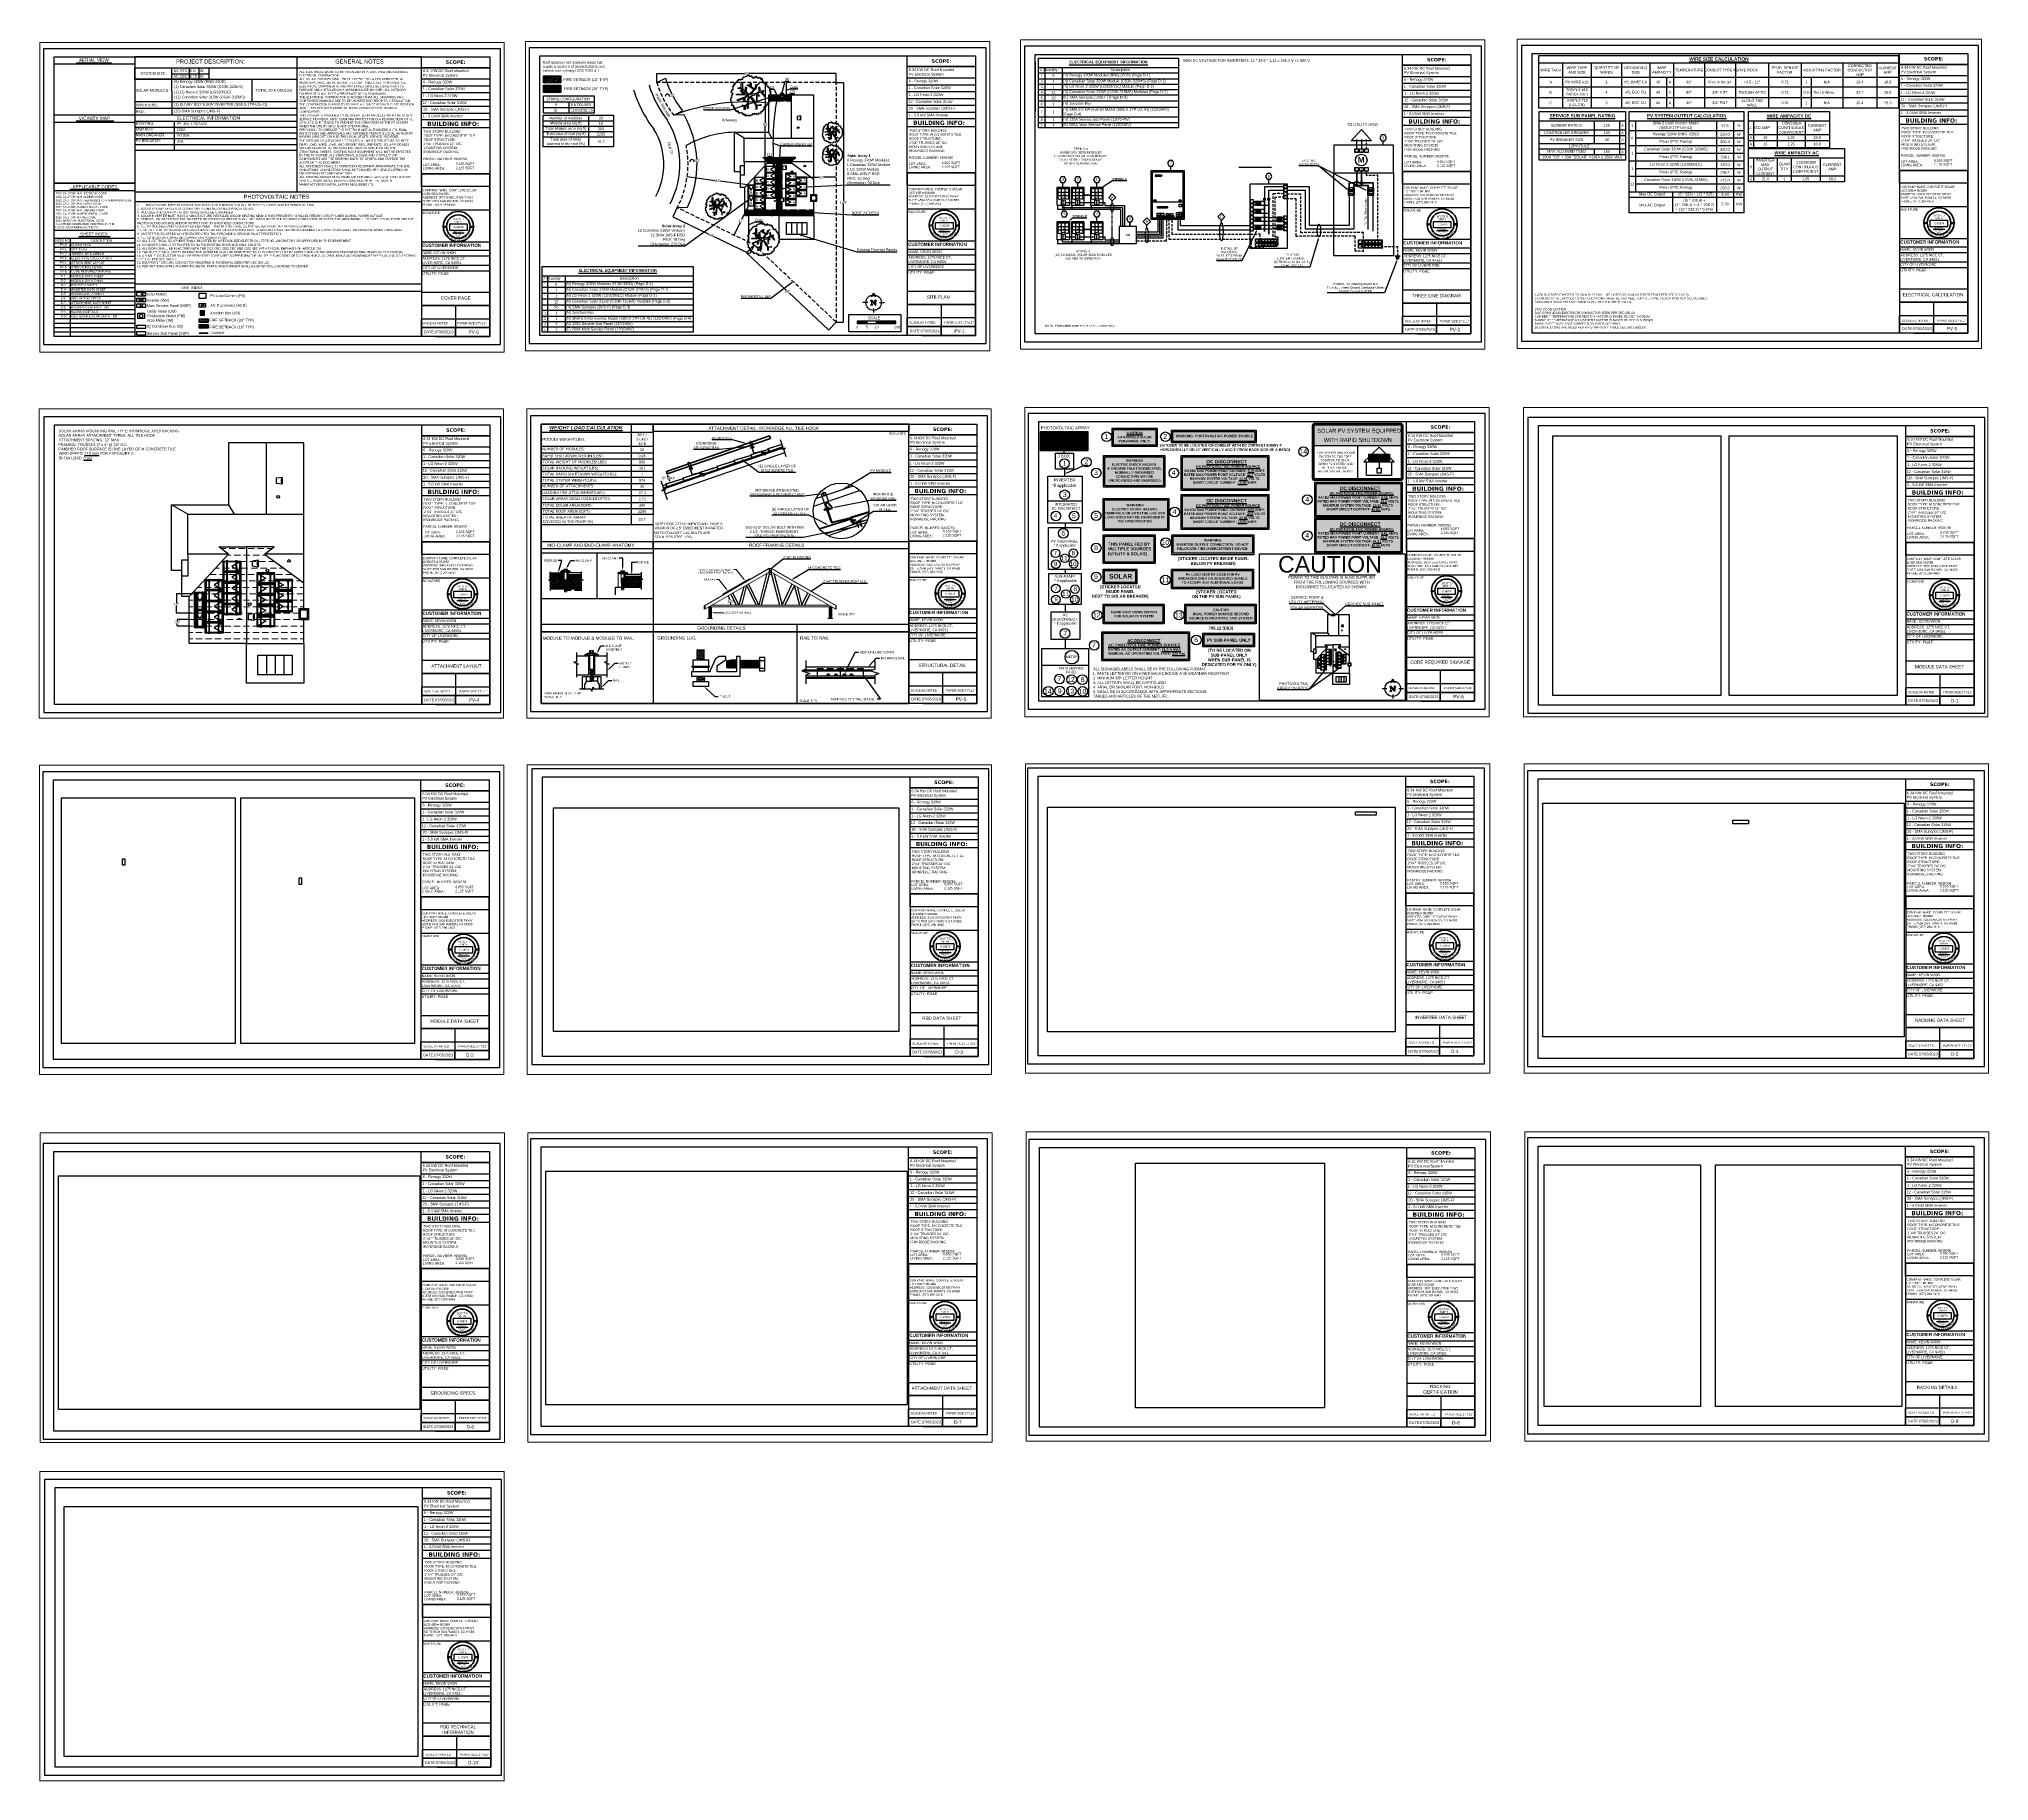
# Paper-space layout 'Layout1' of a CAD drawing. Header units: millimetres. Extents: x 0 to 151, y -111 to 24.
# The model-space entities are those that its viewports show. They can reach past a viewport. Long polylines and large blocks are cut down to what shows.
import ezdxf

# ---------------------------------------------------------------- set-up
doc = ezdxf.new("R2010")
doc.units = ezdxf.units.MM
for name, color, linetype, true_color in [('PDF10_0', 7, 'Continuous', 0xb3b3b3), ('PDF11_0', 7, 'Continuous', 0xb3b3b3), ('PDF2_0', 7, 'Continuous', 0x636466), ('PDF5_0', 7, 'Continuous', 0x636466), ('PDF6_PDF15_A-PV-HARDWARE', 7, 'Continuous', 0xd9d9d9), ('PDF6_PDF15_PV-ARRAY-MOUNT', 7, 'Continuous', 0x720000), ('PDF6_PDF15_PV-ARRAY-RAIL', 7, 'Continuous', 0x009325), ('PDF9_0', 7, 'Continuous', 0xb3b3b3)]:
    doc.layers.add(name, color=color, linetype=linetype, true_color=true_color)
for name, color, linetype in [('PDF10_PDF_Geometry', 7, 'Continuous'), ('PDF10_TEXT', 7, 'Continuous'), ('PDF11_PDF_Geometry', 7, 'Continuous'), ('PDF11_TEXT', 7, 'Continuous'), ('PDF12_0', 7, 'Continuous'), ('PDF12_PDF_Geometry', 7, 'Continuous'), ('PDF12_Text', 7, 'Continuous'), ('PDF13_0', 7, 'Continuous'), ('PDF13_PDF_Geometry', 7, 'Continuous'), ('PDF13_Text', 7, 'Continuous'), ('PDF14_0', 7, 'Continuous'), ('PDF14_PDF_Geometry', 7, 'Continuous'), ('PDF14_Text', 7, 'Continuous'), ('PDF15_0', 7, 'Continuous'), ('PDF15_PDF_Geometry', 7, 'Continuous'), ('PDF15_Text', 7, 'Continuous'), ('PDF16_0', 7, 'Continuous'), ('PDF16_PDF_Geometry', 7, 'Continuous'), ('PDF16_Text', 7, 'Continuous'), ('PDF17_0', 7, 'Continuous'), ('PDF17_PDF_Geometry', 7, 'Continuous'), ('PDF17_Text', 7, 'Continuous'), ('PDF2_PDF2_Geometry', 7, 'Continuous'), ('PDF2_PDF_Geometry', 7, 'Continuous'), ('PDF2_Text', 7, 'Continuous'), ('PDF3_0', 7, 'Continuous'), ('PDF3_PDF5_Geometry', 7, 'Continuous'), ('PDF3_PDF_Geometry', 7, 'Continuous'), ('PDF3_Text', 7, 'Continuous'), ('PDF4_0', 7, 'Continuous'), ('PDF4_PDF_Geometry', 7, 'Continuous'), ('PDF4_Text', 7, 'Continuous'), ('PDF5_PDF_Geometry', 7, 'Continuous'), ('PDF5_Text', 7, 'Continuous'), ('PDF6_0', 7, 'Continuous'), ('PDF6_PDF15_Anno', 7, 'Continuous'), ('PDF6_PDF15_E-MODULE', 5, 'Continuous'), ('PDF6_PDF15_PV-ROOF', 7, 'Continuous'), ('PDF6_PDF15_STRUCTURE', 7, 'Continuous'), ('PDF6_PDF4_Geometry', 7, 'Continuous'), ('PDF6_PDF4_Solid Fills', 7, 'Continuous'), ('PDF6_PDF_Geometry', 7, 'Continuous'), ('PDF6_Text', 7, 'Continuous'), ('PDF7_0', 7, 'Continuous'), ('PDF7_PDF4_0', 7, 'Continuous'), ('PDF7_PDF9_Geometry', 7, 'Continuous'), ('PDF7_PDF_0', 7, 'Continuous'), ('PDF7_PDF_Geometry', 7, 'Continuous'), ('PDF7_Text', 7, 'Continuous'), ('PDF8_0', 7, 'Continuous'), ('PDF8_PDF_Geometry', 7, 'Continuous'), ('PDF8_Text', 7, 'Continuous'), ('PDF9_PDF_Geometry', 7, 'Continuous'), ('PDF9_TEXT', 7, 'Continuous'), ('PDF_0', 7, 'Continuous'), ('PDF_PDF_Geometry', 7, 'Continuous'), ('PDF_Text', 7, 'Continuous')]:
    doc.layers.add(name, color=color, linetype=linetype)
doc.styles.add('PDF Arial', font='arial.ttf')
doc.styles.add('PDF Arial Bold', font='arialbd.ttf')
doc.styles.add('PDF Arial Bold Italic', font='arialbi.ttf')
doc.styles.add('PDF Verdana', font='verdana.ttf')
doc.styles.add('PDF Verdana Bold', font='verdanab.ttf')
doc.styles.get("Standard").update_dxf_attribs({"font": 'arial.ttf'})
picture_1 = doc.add_image_def('image1.png', size_in_pixel=(45, 240))
picture_2 = doc.add_image_def('image2.png', size_in_pixel=(697, 1103))
picture_3 = doc.add_image_def('image3.png', size_in_pixel=(836, 1103))
picture_4 = doc.add_image_def('image4.png', size_in_pixel=(45, 240))
picture_5 = doc.add_image_def('image5.png', size_in_pixel=(45, 240))
picture_6 = doc.add_image_def('image6.png', size_in_pixel=(45, 240))
picture_7 = doc.add_image_def('image7.png', size_in_pixel=(45, 240))
picture_8 = doc.add_image_def('image8.png', size_in_pixel=(45, 240))
picture_9 = doc.add_image_def('image9.png', size_in_pixel=(45, 240))
picture_10 = doc.add_image_def('image10.png', size_in_pixel=(3546, 2295))
picture_11 = doc.add_image_def('image11.png', size_in_pixel=(45, 240))
picture_12 = doc.add_image_def('image12.png', size_in_pixel=(3546, 2294))
picture_13 = doc.add_image_def('image13.png', size_in_pixel=(45, 240))
picture_14 = doc.add_image_def('image14.png', size_in_pixel=(3353, 2372))
picture_15 = doc.add_image_def('image15.png', size_in_pixel=(3353, 2372))
picture_16 = doc.add_image_def('image16.png', size_in_pixel=(45, 240))
picture_17 = doc.add_image_def('image17.png', size_in_pixel=(3051, 4714))
picture_18 = doc.add_image_def('image18.png', size_in_pixel=(45, 240))
picture_19 = doc.add_image_def('image19.png', size_in_pixel=(3069, 4743))
picture_20 = doc.add_image_def('image20.png', size_in_pixel=(45, 240))
picture_21 = doc.add_image_def('image21.png', size_in_pixel=(3192, 4933))
picture_22 = doc.add_image_def('image22.png', size_in_pixel=(45, 240))
picture_23 = doc.add_image_def('image23.png', size_in_pixel=(3192, 4933))
picture_24 = doc.add_image_def('image24.png', size_in_pixel=(45, 240))
picture_25 = doc.add_image_def('image25.png', size_in_pixel=(3192, 4933))
picture_26 = doc.add_image_def('image26.png', size_in_pixel=(45, 240))
picture_27 = doc.add_image_def('image27.png', size_in_pixel=(3303, 2552))
picture_28 = doc.add_image_def('image28.png', size_in_pixel=(45, 240))
picture_29 = doc.add_image_def('image29.png', size_in_pixel=(2553, 1652))
picture_30 = doc.add_image_def('image30.png', size_in_pixel=(1652, 1276))
picture_31 = doc.add_image_def('image31.png', size_in_pixel=(45, 240))
picture_32 = doc.add_image_def('image32.png', size_in_pixel=(3413, 4826))
picture_33 = doc.add_image_def('image33.png', size_in_pixel=(858, 321))

# ---------------------------------------------------------------- blocks, each defined once
blk = doc.blocks.new('star')
h = blk.add_hatch(color=256)
h.dxf.hatch_style = 1
h.paths.add_polyline_path([(116.5, 62.6), (116.9, 62.6), (116.7, 63.1)])
h.paths.add_polyline_path([(116.7, 62), (117, 62.2), (116.9, 62.6), (116.5, 62.6), (116.4, 62.2)])
h.paths.add_polyline_path([(116.5, 62.6), (115.9, 62.6), (116.4, 62.2)])
h.paths.add_polyline_path([(116.4, 62.2), (116.2, 61.7), (116.7, 62)])
h.paths.add_polyline_path([(116.7, 62), (117.2, 61.7), (117, 62.2)])
h.paths.add_polyline_path([(117, 62.2), (117.4, 62.6), (116.9, 62.6)])
for p, q in [((116.2, 61.7), (116.7, 63.1)), ((116.7, 63.1), (117.2, 61.7)), ((115.9, 62.6), (117.4, 62.6)), ((117.2, 61.7), (115.9, 62.6)), ((117.4, 62.6), (116.2, 61.7))]:
    blk.add_line(p, q)
blk = doc.blocks.new('a')
at = {"color": 1, "char_height": 15, "attachment_point": 1}
for s, insert, rotation in [('{\\C256;S}', (169, 149), 301.8504), ('{\\C256;T}', (176, 139), 308.5602), ('{\\C256;A}', (183, 131), 313.9392), ('{\\C256;T}', (191, 123), 324.7462), ('{\\C256;E}', (201, 116), 330.0103), ('{\\C256;O}', (219, 109), 319.6464), ('{\\C256;A}', (258, 100), 1.6689), ('{\\C256;L}', (272, 102), 12.6875), ('{\\C256;I}', (284, 104), 13.6115), ('{\\C256;F}', (288, 105), 21.5682), ('{\\C256;O}', (299, 112), 12.6875), ('{\\C256;R}', (311, 117), 36.4598), ('{\\C256;N}', (323, 126), 43.0781), ('{\\C256;I}', (345, 128), 227.4846), ('{\\C256;A}', (335, 139), 54.6588)]:
    blk.add_mtext_dynamic_manual_height_columns(s, width=30.73, gutter_width=125, heights=[0], dxfattribs=dict(at, insert=insert, rotation=rotation))
at = {"color": 1, "insert": (245, 101), "char_height": 15, "attachment_point": 1}
blk.add_mtext_dynamic_manual_height_columns('{\\C256;C}', width=30.73, gutter_width=125, heights=[0], dxfattribs=at)
blk = doc.blocks.new('1')
at = {"color": 1, "xscale": 0.1018808021228187, "yscale": 0.1018808021228187, "zscale": 0.1018808021228187}
blk.add_blockref('a', (511, 81.4), dxfattribs=at)
at = {"color": 1, "insert": (534.5, 91.8), "char_height": 1.53, "attachment_point": 1, "rotation": 347.3366}
blk.add_mtext_dynamic_manual_height_columns('{\\C256;F}', width=1.528, gutter_width=12.7, heights=[0], dxfattribs=at)

msp = doc.modelspace()

# ---------------------------------------------------------------- hatches: boundary and pattern name
at = {"layer": 'PDF7_PDF4_0', "transparency": 33554559}
h = msp.add_hatch(color=2, dxfattribs=at)
h.dxf.hatch_style = 1
h.paths.add_polyline_path([(5355.4, -9842.1, 0.320372), (5352.8, -9839.5), (5031.9, -9839.6, 0.273718), (5029.7, -9841.8), (5029.7, -9917.3), (5355.4, -9917.3)])

# ---------------------------------------------------------------- linework, layer by layer
at = {"lineweight": 30}
for p, q in [((1904.2, -9162.2), (1948, -9162.2)), ((3658.7, -9162.1), (3702.5, -9162.1)), ((5500.9, -9162.9), (5544.7, -9162.9)), ((7311.6, -9151.6), (7355.4, -9151.6)), ((1952.3, -10484.5), (1996.1, -10484.5)), ((3705.2, -10482.4), (3748.9, -10482.4)), ((5501.3, -10480.6), (5545.1, -10480.6)), ((7302.8, -10487.9), (7346.6, -10487.9)), ((1932.2, -11710.8), (1976, -11710.8)), ((3681.3, -11705), (3725.1, -11705)), ((5486.3, -11702.2), (5530.1, -11702.2)), ((7300.1, -11704.1), (7343.9, -11704.1)), ((1929, -13004.8), (1972.8, -13004.8)), ((3685.4, -13007.2), (3729.2, -13007.2)), ((5458.9, -13007.5), (5502.7, -13007.5)), ((7291.7, -13008.8), (7335.5, -13008.8)), ((1885.6, -14225.5), (1929.4, -14225.5))]:
    msp.add_line(p, q, dxfattribs=at)
at = {"lineweight": 35}
for centre, radius in [((1925.9, -9138.4), 56), ((1925.9, -9138.4), 43.6), ((3680.3, -9138.3), 56), ((3680.3, -9138.3), 43.6), ((5522.5, -9139.1), 56), ((5522.5, -9139.1), 43.6), ((7333.2, -9127.8), 56), ((7333.2, -9127.8), 43.6), ((1973.9, -10460.7), 56), ((1973.9, -10460.7), 43.6), ((3726.8, -10458.6), 56), ((3726.8, -10458.6), 43.6), ((5522.9, -10456.8), 56), ((5522.9, -10456.8), 43.6), ((7324.4, -10464.2), 56), ((7324.4, -10464.2), 43.6), ((1953.8, -11687), 56), ((1953.8, -11687), 43.6), ((3702.9, -11681.2), 56), ((3702.9, -11681.2), 43.6), ((5507.9, -11678.5), 56), ((5507.9, -11678.5), 43.6), ((7321.8, -11680.3), 56), ((7321.8, -11680.3), 43.6), ((1950.6, -12981), 56), ((1950.6, -12981), 43.6), ((3707, -12983.4), 56), ((3707, -12983.4), 43.6), ((5480.6, -12983.7), 56), ((5480.6, -12983.7), 43.6), ((7313.3, -12985), 56), ((7313.3, -12985), 43.6), ((1907.2, -14201.7), 56), ((1907.2, -14201.7), 43.6)]:
    msp.add_circle(centre, radius, dxfattribs=at)
at = {"layer": 'PDF10_0', "lineweight": 25}
for points in [[(2246.8, -11998.4), (2246.8, -11167.3), (3531, -11167.3), (3531, -11998.4)], [(3572.5, -11534.7), (3572.5, -11487.1), (3826, -11487.1), (3826, -11534.7)]]:
    msp.add_lwpolyline(points, close=True, dxfattribs=at)
at = {"layer": 'PDF10_PDF_Geometry', "lineweight": 25}
for points in [[(3826, -11051.8), (3826, -12091.8), (2206.1, -12091.8), (2206.1, -11051.8), (3826, -11051.8), (3826, -12091.8), (3572.5, -12091.8), (3572.5, -12059), (3826, -12059), (3572.5, -12059), (3572.5, -12026), (3826, -12026)], [(3826, -11569.7), (3826, -12026), (3826, -12059), (3826, -12091.8), (3826, -11487.1), (3572.5, -11487.1), (3572.5, -12091.8)], [(3572.5, -11739.7), (3826, -11739.7)], [(3572.5, -11771), (3826, -11771)], [(3572.5, -11792.1), (3826, -11792.1)], [(3572.5, -11827), (3826.1, -11827)], [(3572.5, -11848.1), (3826.1, -11848.1)], [(3572.5, -11927.7), (3826.1, -11927.7)], [(3576.1, -11976.8), (3826, -11976.8), (3572.5, -11976.8), (3826, -11976.8), (3698.4, -11976.8), (3698.4, -12026), (3826, -12026), (3826, -11976.8)], [(3698.4, -12026), (3698.4, -12059), (3698.4, -12091.8)]]:
    msp.add_lwpolyline(points, dxfattribs=at)
at = {"layer": 'PDF10_PDF_Geometry', "color": 251, "lineweight": 25, "true_color": 0x525252}
msp.add_lwpolyline([(3626.1, -12091.8), (3826, -12091.8)], dxfattribs=at)
at = {"layer": 'PDF10_PDF_Geometry', "lineweight": 25}
msp.add_lwpolyline([(3826, -12059), (3826, -12091.8), (3698.4, -12091.8), (3698.4, -12059)], close=True, dxfattribs=at)
at = {"layer": 'PDF11_0', "lineweight": 25}
for points in [[(4031.1, -12000.7), (4031.1, -11164.6), (5323.2, -11164.6), (5323.2, -12000.7)], [(5363, -11532.1), (5363, -11484.5), (5616.5, -11484.5), (5616.5, -11532.1)]]:
    msp.add_lwpolyline(points, close=True, dxfattribs=at)
at = {"layer": 'PDF11_0', "color": 5, "lineweight": 25}
msp.add_lwpolyline([(5253.5, -11182.6), (5253.5, -11194.2), (5176.6, -11194.2), (5176.6, -11182.6)], close=True, dxfattribs=at)
at = {"layer": 'PDF11_PDF_Geometry', "lineweight": 25}
for points in [[(2166.1, -11021.9), (2166.1, -12121.8), (3866, -12121.8), (3866, -11021.9)], [(3956.6, -11019.3), (3956.6, -12119.2), (5656.4, -12119.2), (5656.4, -11019.3)], [(5616.5, -12056.4), (5616.5, -12089.2), (5488.9, -12089.2), (5488.9, -12056.4)]]:
    msp.add_lwpolyline(points, close=True, dxfattribs=at)
for points in [[(5616.5, -11049.2), (5616.5, -12089.2), (3996.5, -12089.2), (3996.5, -11049.2), (5616.5, -11049.2), (5616.5, -12089.2), (5363, -12089.2), (5363, -12056.4), (5616.5, -12056.4), (5363, -12056.4), (5363, -12023.5), (5616.5, -12023.5)], [(5616.5, -11567.1), (5616.5, -12023.5), (5616.5, -12056.4), (5616.5, -12089.2), (5616.5, -11484.5), (5363, -11484.5), (5363, -12089.2)], [(5363, -11737.1), (5616.5, -11737.1)], [(5363, -11768.4), (5616.5, -11768.4)], [(5363, -11789.5), (5616.5, -11789.5)], [(5363, -11824.4), (5616.6, -11824.4)], [(5363, -11845.5), (5616.6, -11845.5)], [(5363, -11925.1), (5616.6, -11925.1)], [(5366.5, -11974.2), (5616.5, -11974.2), (5363, -11974.2), (5616.5, -11974.2), (5488.9, -11974.2), (5488.9, -12023.5), (5616.5, -12023.5), (5616.5, -11974.2)], [(5488.9, -12023.5), (5488.9, -12056.4), (5488.9, -12089.2)]]:
    msp.add_lwpolyline(points, dxfattribs=at)
at = {"layer": 'PDF11_PDF_Geometry', "color": 251, "lineweight": 25, "true_color": 0x525252}
msp.add_lwpolyline([(5416.6, -12089.2), (5616.5, -12089.2)], dxfattribs=at)
at = {"layer": 'PDF12_0', "lineweight": 25}
for points in [[(5773.1, -11020.9), (5773.1, -12120.8), (7472.9, -12120.8), (7472.9, -11020.9)], [(7433, -11091.4), (7179.5, -11091.4)], [(7433, -11091.4), (7433, -11285.4), (7179.5, -11285.4), (7179.5, -11091.4)], [(5830.3, -12010.5), (5830.3, -11141), (7174, -11141), (7174, -12010.5)], [(7179.5, -11533.8), (7179.5, -11486.2), (7433, -11486.2), (7433, -11533.8)]]:
    msp.add_lwpolyline(points, close=True, dxfattribs=at)
for points in [[(7179.5, -11486.2), (7179.5, -11050.9)], [(7179.5, -11133.4), (7433, -11133.4)], [(7179.5, -11158.7), (7433, -11158.7)], [(7179.5, -11184), (7433, -11184)], [(7179.5, -11209.4), (7433, -11209.4)], [(7179.5, -11234.7), (7433, -11234.7)], [(7179.5, -11260.1), (7433, -11260.1)], [(7179.5, -11313.7), (7433, -11313.7)], [(7179.6, -11620.7), (7433.1, -11620.7)]]:
    msp.add_lwpolyline(points, dxfattribs=at)
at = {"layer": 'PDF12_0', "color": 5, "lineweight": 25}
msp.add_lwpolyline([(6594.9, -11203.8), (6594.9, -11217.4), (6536.3, -11217.4), (6536.3, -11203.8)], close=True, dxfattribs=at)
at = {"layer": 'PDF12_PDF_Geometry', "lineweight": 25}
for points in [[(7433, -11050.9), (7433, -12090.9), (5813, -12090.9), (5813, -11050.9), (7433, -11050.9), (7433, -12090.9), (7179.5, -12090.9), (7179.5, -12058.1), (7433, -12058.1), (7179.5, -12058.1), (7179.5, -12025.1), (7433, -12025.1)], [(7433, -11568.8), (7433, -12025.1), (7433, -12058.1), (7433, -12090.9), (7433, -11486.2), (7179.5, -11486.2), (7179.5, -12090.9)], [(7179.5, -11738.8), (7433, -11738.8)], [(7179.5, -11770.1), (7433, -11770.1)], [(7179.5, -11791.2), (7433, -11791.2)], [(7179.5, -11826), (7433.1, -11826)], [(7179.5, -11847.2), (7433.1, -11847.2)], [(7179.5, -11926.8), (7433.1, -11926.8)], [(7183, -11975.9), (7433, -11975.9), (7179.5, -11975.9), (7433, -11975.9), (7305.4, -11975.9), (7305.4, -12025.1), (7433, -12025.1), (7433, -11975.9)], [(7305.4, -12025.1), (7305.4, -12058.1), (7305.4, -12090.9)]]:
    msp.add_lwpolyline(points, dxfattribs=at)
at = {"layer": 'PDF12_PDF_Geometry', "color": 251, "lineweight": 25, "true_color": 0x525252}
msp.add_lwpolyline([(7233.1, -12090.9), (7433, -12090.9)], dxfattribs=at)
at = {"layer": 'PDF12_PDF_Geometry', "lineweight": 25}
msp.add_lwpolyline([(7433, -12058.1), (7433, -12090.9), (7305.4, -12090.9), (7305.4, -12058.1)], close=True, dxfattribs=at)
at = {"layer": 'PDF13_0', "lineweight": 25}
for points in [[(392.3, -12321.6), (392.3, -13421.6), (2092.2, -13421.6), (2092.2, -12321.6)], [(2052.2, -12392.1), (1798.7, -12392.1)], [(2052.2, -12392.1), (2052.2, -12586.1), (1798.7, -12586.1), (1798.7, -12392.1)], [(449.5, -13311.2), (449.5, -12441.7), (1793.3, -12441.7), (1793.3, -13311.2)], [(1798.7, -12834.5), (1798.7, -12786.9), (2052.2, -12786.9), (2052.2, -12834.5)]]:
    msp.add_lwpolyline(points, close=True, dxfattribs=at)
for points in [[(1798.7, -12786.9), (1798.7, -12351.6)], [(1798.7, -12434.1), (2052.2, -12434.1)], [(1798.7, -12459.4), (2052.2, -12459.4)], [(1798.7, -12484.8), (2052.2, -12484.8)], [(1798.7, -12510.1), (2052.2, -12510.1)], [(1798.7, -12535.4), (2052.2, -12535.4)], [(1798.7, -12560.8), (2052.2, -12560.8)], [(1798.7, -12614.4), (2052.2, -12614.4)], [(1798.8, -12921.4), (2052.3, -12921.4)]]:
    msp.add_lwpolyline(points, dxfattribs=at)
at = {"layer": 'PDF13_PDF_Geometry', "lineweight": 25}
for points in [[(2052.2, -12351.6), (2052.2, -13391.6), (432.3, -13391.6), (432.3, -12351.6), (2052.2, -12351.6), (2052.2, -13391.6), (1798.7, -13391.6), (1798.7, -13358.8), (2052.2, -13358.8), (1798.7, -13358.8), (1798.7, -13325.8), (2052.2, -13325.8)], [(2052.2, -12869.5), (2052.2, -13325.8), (2052.2, -13358.8), (2052.2, -13391.6), (2052.2, -12786.9), (1798.7, -12786.9), (1798.7, -13391.6)], [(1798.7, -13039.5), (2052.2, -13039.5)], [(1798.7, -13070.8), (2052.2, -13070.8)], [(1798.7, -13091.9), (2052.2, -13091.9)], [(1798.7, -13126.8), (2052.3, -13126.8)], [(1798.7, -13147.9), (2052.3, -13147.9)], [(1798.7, -13227.5), (2052.3, -13227.5)], [(1802.3, -13276.6), (2052.2, -13276.6), (1798.7, -13276.6), (2052.2, -13276.6), (1924.6, -13276.6), (1924.6, -13325.8), (2052.2, -13325.8), (2052.2, -13276.6)], [(1924.6, -13325.8), (1924.6, -13358.8), (1924.6, -13391.6)]]:
    msp.add_lwpolyline(points, dxfattribs=at)
at = {"layer": 'PDF13_PDF_Geometry', "color": 251, "lineweight": 25, "true_color": 0x525252}
msp.add_lwpolyline([(1852.3, -13391.6), (2052.2, -13391.6)], dxfattribs=at)
at = {"layer": 'PDF13_PDF_Geometry', "lineweight": 25}
msp.add_lwpolyline([(2052.2, -13358.8), (2052.2, -13391.6), (1924.6, -13391.6), (1924.6, -13358.8)], close=True, dxfattribs=at)
at = {"layer": 'PDF14_0', "lineweight": 25}
for points in [[(2165.5, -12322.4), (2165.5, -13422.3), (3865.3, -13422.3), (3865.3, -12322.4)], [(3825.4, -12392.9), (3571.9, -12392.9)], [(3825.4, -12392.9), (3825.4, -12586.8), (3571.9, -12586.8), (3571.9, -12392.9)], [(2222.7, -13311.9), (2222.7, -12442.4), (3566.5, -12442.4), (3566.5, -13311.9)], [(3571.9, -12835.2), (3571.9, -12787.6), (3825.4, -12787.6), (3825.4, -12835.2)]]:
    msp.add_lwpolyline(points, close=True, dxfattribs=at)
for points in [[(3571.9, -12787.6), (3571.9, -12352.4)], [(3571.9, -12434.8), (3825.4, -12434.8)], [(3571.9, -12460.2), (3825.4, -12460.2)], [(3571.9, -12485.5), (3825.4, -12485.5)], [(3571.9, -12510.8), (3825.4, -12510.8)], [(3571.9, -12536.2), (3825.4, -12536.2)], [(3571.9, -12561.5), (3825.4, -12561.5)], [(3571.9, -12615.2), (3825.4, -12615.2)], [(3572, -12922.2), (3825.5, -12922.2)]]:
    msp.add_lwpolyline(points, dxfattribs=at)
at = {"layer": 'PDF14_PDF_Geometry', "lineweight": 25}
for points in [[(3825.4, -12352.4), (3825.4, -13392.3), (2205.4, -13392.3), (2205.4, -12352.4), (3825.4, -12352.4), (3825.4, -13392.3), (3571.9, -13392.3), (3571.9, -13359.5), (3825.4, -13359.5), (3571.9, -13359.5), (3571.9, -13326.6), (3825.4, -13326.6)], [(3825.4, -12870.2), (3825.4, -13326.6), (3825.4, -13359.5), (3825.4, -13392.3), (3825.4, -12787.6), (3571.9, -12787.6), (3571.9, -13392.3)], [(3571.9, -13040.2), (3825.4, -13040.2)], [(3571.9, -13071.5), (3825.4, -13071.5)], [(3571.9, -13092.6), (3825.4, -13092.6)], [(3571.9, -13127.5), (3825.5, -13127.5)], [(3571.9, -13148.7), (3825.5, -13148.7)], [(3571.9, -13228.2), (3825.5, -13228.2)], [(3575.5, -13277.3), (3825.4, -13277.3), (3571.9, -13277.3), (3825.4, -13277.3), (3697.8, -13277.3), (3697.8, -13326.6), (3825.4, -13326.6), (3825.4, -13277.3)], [(3697.8, -13326.6), (3697.8, -13359.5), (3697.8, -13392.3)]]:
    msp.add_lwpolyline(points, dxfattribs=at)
at = {"layer": 'PDF14_PDF_Geometry', "color": 251, "lineweight": 25, "true_color": 0x525252}
msp.add_lwpolyline([(3625.5, -13392.3), (3825.4, -13392.3)], dxfattribs=at)
at = {"layer": 'PDF14_PDF_Geometry', "lineweight": 25}
msp.add_lwpolyline([(3825.4, -13359.5), (3825.4, -13392.3), (3697.8, -13392.3), (3697.8, -13359.5)], close=True, dxfattribs=at)
at = {"layer": 'PDF15_0', "lineweight": 25}
for points in [[(3937.6, -12324.7), (3937.6, -13424.6), (5637.5, -13424.6), (5637.5, -12324.7)], [(5597.5, -12395.1), (5344.1, -12395.1)], [(5597.5, -12395.1), (5597.5, -12589.1), (5344.1, -12589.1), (5344.1, -12395.1)], [(4335, -13323), (4335, -12412.9), (5038.1, -12412.9), (5038.1, -13323)], [(5344.1, -12837.5), (5344.1, -12789.9), (5597.5, -12789.9), (5597.5, -12837.5)]]:
    msp.add_lwpolyline(points, close=True, dxfattribs=at)
for points in [[(5344.1, -12789.9), (5344.1, -12354.6)], [(5344.1, -12437.1), (5597.5, -12437.1)], [(5344.1, -12462.4), (5597.5, -12462.4)], [(5344.1, -12487.8), (5597.5, -12487.8)], [(5344.1, -12513.1), (5597.5, -12513.1)], [(5344.1, -12538.5), (5597.5, -12538.5)], [(5344.1, -12563.8), (5597.5, -12563.8)], [(5344.1, -12617.5), (5597.5, -12617.5)], [(5344.2, -12924.4), (5597.6, -12924.4)]]:
    msp.add_lwpolyline(points, dxfattribs=at)
at = {"layer": 'PDF15_PDF_Geometry', "lineweight": 25}
for points in [[(5597.5, -12354.6), (5597.5, -13394.6), (3977.6, -13394.6), (3977.6, -12354.6), (5597.5, -12354.6), (5597.5, -13394.6), (5344.1, -13394.6), (5344.1, -13361.8), (5597.5, -13361.8), (5344.1, -13361.8), (5344.1, -13328.9), (5597.5, -13328.9)], [(5597.5, -12872.5), (5597.5, -13328.9), (5597.5, -13361.8), (5597.5, -13394.6), (5597.5, -12789.9), (5344.1, -12789.9), (5344.1, -13394.6)], [(5344.1, -13042.5), (5597.5, -13042.5)], [(5344.1, -13073.8), (5597.5, -13073.8)], [(5344.1, -13094.9), (5597.5, -13094.9)], [(5344.1, -13129.8), (5597.6, -13129.8)], [(5344.1, -13150.9), (5597.6, -13150.9)], [(5344.1, -13230.5), (5597.6, -13230.5)], [(5347.6, -13279.6), (5597.5, -13279.6), (5344.1, -13279.6), (5597.5, -13279.6), (5469.9, -13279.6), (5469.9, -13328.9), (5597.5, -13328.9), (5597.5, -13279.6)], [(5469.9, -13328.9), (5469.9, -13361.8), (5469.9, -13394.6)]]:
    msp.add_lwpolyline(points, dxfattribs=at)
at = {"layer": 'PDF15_PDF_Geometry', "color": 251, "lineweight": 25, "true_color": 0x525252}
msp.add_lwpolyline([(5397.7, -13394.6), (5597.5, -13394.6)], dxfattribs=at)
at = {"layer": 'PDF15_PDF_Geometry', "lineweight": 25}
msp.add_lwpolyline([(5597.5, -13361.8), (5597.5, -13394.6), (5469.9, -13394.6), (5469.9, -13361.8)], close=True, dxfattribs=at)
at = {"layer": 'PDF16_0', "lineweight": 25}
for points in [[(5770.1, -12325.8), (5770.1, -13425.8), (7470, -13425.8), (7470, -12325.8)], [(7430, -12396.3), (7176.5, -12396.3)], [(7430, -12396.3), (7430, -12590.3), (7176.5, -12590.3), (7176.5, -12396.3)], [(6413.5, -13324.2), (5832.4, -13324.2), (5832.4, -12426.2), (6413.5, -12426.2)], [(7163, -13324.2), (6469.1, -13324.2), (6469.1, -12426.2), (7163, -12426.2)], [(7176.5, -12838.7), (7176.5, -12791.1), (7430, -12791.1), (7430, -12838.7)]]:
    msp.add_lwpolyline(points, close=True, dxfattribs=at)
for points in [[(7176.5, -12791.1), (7176.5, -12355.8)], [(7176.5, -12438.3), (7430, -12438.3)], [(7176.5, -12463.6), (7430, -12463.6)], [(7176.5, -12489), (7430, -12489)], [(7176.5, -12514.3), (7430, -12514.3)], [(7176.5, -12539.6), (7430, -12539.6)], [(7176.5, -12565), (7430, -12565)], [(7176.5, -12618.6), (7430, -12618.6)], [(7176.6, -12925.6), (7430.1, -12925.6)]]:
    msp.add_lwpolyline(points, dxfattribs=at)
at = {"layer": 'PDF16_PDF_Geometry', "lineweight": 25}
for points in [[(7430, -12355.8), (7430, -13395.8), (5810.1, -13395.8), (5810.1, -12355.8), (7430, -12355.8), (7430, -13395.8), (7176.5, -13395.8), (7176.5, -13363), (7430, -13363), (7176.5, -13363), (7176.5, -13330), (7430, -13330)], [(7430, -12873.7), (7430, -13330), (7430, -13363), (7430, -13395.8), (7430, -12791.1), (7176.5, -12791.1), (7176.5, -13395.8)], [(7176.5, -13043.7), (7430, -13043.7)], [(7176.5, -13075), (7430, -13075)], [(7176.5, -13096.1), (7430, -13096.1)], [(7176.5, -13131), (7430.1, -13131)], [(7176.5, -13152.1), (7430.1, -13152.1)], [(7176.5, -13231.7), (7430.1, -13231.7)], [(7180.1, -13280.8), (7430, -13280.8), (7176.5, -13280.8), (7430, -13280.8), (7302.4, -13280.8), (7302.4, -13330), (7430, -13330), (7430, -13280.8)], [(7302.4, -13330), (7302.4, -13363), (7302.4, -13395.8)]]:
    msp.add_lwpolyline(points, dxfattribs=at)
at = {"layer": 'PDF16_PDF_Geometry', "color": 251, "lineweight": 25, "true_color": 0x525252}
msp.add_lwpolyline([(7230.1, -13395.8), (7430, -13395.8)], dxfattribs=at)
at = {"layer": 'PDF16_PDF_Geometry', "lineweight": 25}
msp.add_lwpolyline([(7430, -13363), (7430, -13395.8), (7302.4, -13395.8), (7302.4, -13363)], close=True, dxfattribs=at)
at = {"layer": 'PDF17_0', "lineweight": 25}
for points in [[(350.9, -13541.8), (350.9, -14641.7), (2050.8, -14641.7), (2050.8, -13541.8)], [(2010.8, -13612.2), (1757.3, -13612.2)], [(2010.8, -13612.2), (2010.8, -13806.2), (1757.3, -13806.2), (1757.3, -13612.2)], [(424.2, -14571.8), (424.2, -13642.1), (1738.8, -13642.1), (1738.8, -14571.8)], [(1757.3, -14054.6), (1757.3, -14007), (2010.8, -14007), (2010.8, -14054.6)]]:
    msp.add_lwpolyline(points, close=True, dxfattribs=at)
for points in [[(1757.3, -14007), (1757.3, -13571.7)], [(1757.3, -13654.2), (2010.8, -13654.2)], [(1757.3, -13679.5), (2010.8, -13679.5)], [(1757.3, -13704.9), (2010.8, -13704.9)], [(1757.3, -13730.2), (2010.8, -13730.2)], [(1757.3, -13755.5), (2010.8, -13755.5)], [(1757.3, -13780.9), (2010.8, -13780.9)], [(1757.3, -13834.6), (2010.8, -13834.6)], [(1757.4, -14141.5), (2010.9, -14141.5)]]:
    msp.add_lwpolyline(points, dxfattribs=at)
at = {"layer": 'PDF17_PDF_Geometry', "lineweight": 25}
for points in [[(2010.8, -13571.7), (2010.8, -14611.7), (390.9, -14611.7), (390.9, -13571.7), (2010.8, -13571.7), (2010.8, -14611.7), (1757.3, -14611.7), (1757.3, -14578.9), (2010.8, -14578.9), (1757.3, -14578.9), (1757.3, -14545.9), (2010.8, -14545.9)], [(2010.8, -14089.6), (2010.8, -14545.9), (2010.8, -14578.9), (2010.8, -14611.7), (2010.8, -14007), (1757.3, -14007), (1757.3, -14611.7)], [(1757.3, -14259.6), (2010.8, -14259.6)], [(1757.3, -14290.9), (2010.8, -14290.9)], [(1757.3, -14312), (2010.8, -14312)], [(1757.3, -14346.9), (2010.9, -14346.9)], [(1757.3, -14368), (2010.9, -14368)], [(1757.3, -14447.6), (2010.9, -14447.6)], [(1760.9, -14496.7), (2010.8, -14496.7), (1757.3, -14496.7), (2010.8, -14496.7), (1883.2, -14496.7), (1883.2, -14545.9), (2010.8, -14545.9), (2010.8, -14496.7)], [(1883.2, -14545.9), (1883.2, -14578.9), (1883.2, -14611.7)]]:
    msp.add_lwpolyline(points, dxfattribs=at)
at = {"layer": 'PDF17_PDF_Geometry', "color": 251, "lineweight": 25, "true_color": 0x525252}
msp.add_lwpolyline([(1810.9, -14611.7), (2010.8, -14611.7)], dxfattribs=at)
at = {"layer": 'PDF17_PDF_Geometry', "lineweight": 25}
msp.add_lwpolyline([(2010.8, -14578.9), (2010.8, -14611.7), (1883.2, -14611.7), (1883.2, -14578.9)], close=True, dxfattribs=at)
at = {"layer": 'PDF2_0', "color": 7, "lineweight": 25}
for p, q in [((3500.1, -9495.1), (3464.4, -9495.1)), ((3500.1, -9503.6), (3500.1, -9495.1)), ((3464.4, -9503.6), (3500.1, -9503.6))]:
    msp.add_line(p, q, dxfattribs=at)
for points in [[(2136.5, -8478.1), (2136.5, -9578), (3836.3, -9578), (3836.3, -8478.1)], [(3796.4, -8548.5), (3542.9, -8548.5)], [(3796.4, -8548.5), (3796.4, -8742.5), (3542.9, -8742.5), (3542.9, -8548.5)], [(2189.2, -8582.2), (2254.7, -8582.2), (2254.7, -8608.9), (2189.2, -8608.9)], [(2189.2, -8617.7), (2254.7, -8617.7), (2254.7, -8644.4), (2189.2, -8644.4)], [(3066.8, -8661.2), (3066.8, -8654.7), (3052.3, -8654.7), (3052.3, -8661.2)], [(3084, -8654.7), (3084, -8648.3), (3069.4, -8648.3), (3069.4, -8654.7)], [(3084, -8661.2), (3084, -8654.7), (3069.4, -8654.7), (3069.4, -8661.2)], [(2450.4, -8846.5), (2189, -8846.5), (2189, -8729.4), (2450.4, -8729.4)], [(3147.3, -8746.4), (3147.3, -8732), (3132.8, -8733.7), (3132.8, -8744.6)], [(3043.7, -8918.4), (3049.6, -8918.4), (3049.6, -8912.4), (3043.7, -8912.4)], [(3045.5, -8916.7), (3047.9, -8916.7), (3047.9, -8914.3), (3045.5, -8914.3)], [(3093.3, -8931.2), (3093.3, -8916.9), (3079, -8918.6), (3079, -8929.5)], [(3542.9, -8990.9), (3542.9, -8943.3), (3796.4, -8943.3), (3796.4, -8990.9)], [(3084.7, -9050.7), (3084.7, -9036.2), (3070.3, -9038.1), (3070.3, -9049)], [(3183.8, -9024.4), (3205, -9024.4), (3205, -9049.9), (3183.8, -9049.9)], [(3186.9, -9027.5), (3202, -9027.5), (3202, -9046.9), (3186.9, -9046.9)], [(3093, -9128.4), (3169.5, -9128.4), (3169.5, -9172.6), (3093, -9172.6)], [(2746.6, -9536.6), (2185.1, -9536.6), (2185.1, -9292.1), (2746.6, -9292.1)], [(3325.2, -9470.8), (3518.8, -9470.8), (3518.8, -9535), (3325.2, -9535)]]:
    msp.add_lwpolyline(points, close=True, dxfattribs=at)
for points in [[(3542.9, -8943.3), (3542.9, -8508)], [(2610.8, -8608), (2610.8, -8574.1)], [(2610.9, -8608), (2643.4, -8591.1)], [(2611, -8574.2), (2935.8, -8574.2)], [(2643.3, -8591.4), (2647.1, -8603.3), (2651.4, -8615.2), (2656, -8626.8), (2661.1, -8638.4), (2666.6, -8649.7)], [(3277.7, -8574.2), (2952.9, -8574.2)], [(3014, -8608), (3014, -8608)], [(3014.1, -8608.2), (3014.1, -8758.1)], [(3077.6, -8644.8), (3088.8, -8602.6), (3102.5, -8602.6)], [(3092.4, -8608), (3092.4, -8654.7)], [(3095.8, -8634.7), (3106.8, -8630.9), (3106.9, -8630.9), (3135.8, -8630.9)], [(3277.9, -8608), (3277.9, -8574.1)], [(3278, -8608), (3305.6, -8608)], [(3305.4, -8608.2), (3305.4, -9048.1)], [(3542.9, -8590.5), (3796.4, -8590.5)], [(3542.9, -8615.8), (3796.4, -8615.8)], [(2671.9, -8660.1), (2678.1, -8671), (2684.6, -8681.8), (2691.5, -8692.2), (2698.7, -8702.5), (2706.3, -8712.5)], [(3026.4, -8664.6), (2884.3, -8710.2), (2884.2, -8710.2), (2784.4, -8710.2)], [(3057.7, -8651.6), (3047, -8633.5), (3033.3, -8633.5)], [(3066.8, -8654.7), (3052.3, -8661.2)], [(3052.3, -8654.7), (3066.8, -8661.2)], [(3087.4, -8655.5), (3109, -8648.5), (3122.7, -8648.5)], [(3542.9, -8641.2), (3796.4, -8641.2)], [(3542.9, -8666.5), (3796.4, -8666.5)], [(3542.9, -8691.9), (3796.4, -8691.9)], [(2189, -8749.5), (2450.4, -8749.5)], [(2189, -8769.6), (2450.4, -8769.6)], [(2356.5, -8729.4), (2356.5, -8846.5)], [(2712.4, -8728.1), (2674.1, -8729.4), (2706.5, -8712.6)], [(3014.1, -8918.3), (3014.1, -8768.5)], [(3542.9, -8717.2), (3796.4, -8717.2)], [(3542.9, -8770.9), (3796.4, -8770.9)], [(2189, -8789.7), (2450.4, -8789.7)], [(2189, -8809.7), (2450.4, -8809.7)], [(3046.6, -8834.1), (3070.7, -8843.3), (3070.8, -8843.3), (3188.7, -8843.3)], [(3062.1, -8998), (3070.7, -8843.3)], [(3014, -8918.4), (3014, -8918.4)], [(3045.6, -8909.1), (3037.1, -8883.6), (3023.4, -8883.6)], [(3043.7, -8913.7), (3044.9, -8913.7), (3044.9, -8912.4)], [(3043.7, -8916.7), (3044.9, -8916.7), (3044.9, -8914.3), (3043.7, -8914.3)], [(3044.9, -8918.4), (3044.9, -8917.3), (3043.7, -8917.3)], [(3045.5, -8912.4), (3045.5, -8913.7), (3047.9, -8913.7), (3047.9, -8912.4)], [(3047.9, -8918.4), (3047.9, -8917.3), (3045.5, -8917.3), (3045.5, -8918.4)], [(3049.6, -8913.7), (3048.5, -8913.7), (3048.5, -8912.4)], [(3049.6, -8916.7), (3048.5, -8916.7), (3048.5, -8914.3), (3049.6, -8914.3)], [(3048.5, -8918.4), (3048.5, -8917.3), (3049.6, -8917.3)], [(2724.2, -8957.6), (2724.2, -8957.5)], [(2724.4, -8957.7), (2828.7, -8971.8)], [(2950.2, -8988.3), (2845.8, -8974.2)], [(2950.4, -8988.3), (2950.4, -8988.1)], [(3169.4, -8959.8), (3169.4, -8959.6)], [(3169.6, -8959.8), (3215.6, -8959.8)], [(3173.3, -8995.5), (3319.7, -8988.4), (3479, -8988.4)], [(3277.7, -8959.8), (3231.7, -8959.8)], [(3277.9, -8959.8), (3277.9, -8959.6)], [(2949.1, -9045.9), (2715.6, -9216.1), (2541.4, -9216.1)], [(3305.4, -9498.2), (3305.4, -9058.3)], [(2686.7, -9073), (2670.4, -9106.8)], [(2670.7, -9106.7), (2804.7, -9171.6)], [(2686.8, -9072.9), (2725.1, -9071.5)], [(2898.6, -9175.1), (2922, -9126.7)], [(2950.3, -9068), (2926.9, -9116.4)], [(2950.4, -9067.9), (2950.6, -9067.9)], [(2951.7, -9102.7), (2951.7, -9201)], [(2955.1, -9136), (2977.2, -9126.1), (3006.1, -9126.1)], [(3112.1, -9128.4), (3112.1, -9172.6)], [(3131.4, -9128.4), (3131.4, -9172.6)], [(3150.5, -9128.4), (3150.5, -9172.6)], [(3191.1, -9090.8), (3336.5, -9099.5), (3436.4, -9099.5)], [(3543, -9077.8), (3796.5, -9077.8)], [(2956.4, -9244.8), (2822.3, -9180)], [(2898.5, -9175.3), (2898.7, -9175.3)], [(2972.8, -9211.2), (2944.7, -9241.1)], [(2972.8, -9211.2), (2956.5, -9245)], [(3143.9, -9173.6), (3355.5, -9237.5), (3504.6, -9237.5)], [(2944.9, -9241.1), (3091.8, -9379.4)], [(2185.1, -9326.9), (2746.6, -9326.9)], [(2185.1, -9347.1), (2746.6, -9347.1)], [(2204.3, -9326.9), (2204.3, -9536.6)], [(2269.7, -9326.9), (2269.7, -9536.6)], [(2320.1, -9316.9), (2417, -9316.9), (2611.8, -9316.9)], [(3114.2, -9351.1), (3034.6, -9411.5), (3034.5, -9411.5), (2924.6, -9411.5)], [(2185.1, -9368.8), (2746.6, -9368.8)], [(2185.1, -9390.6), (2746.6, -9390.6)], [(2185.1, -9412.4), (2746.6, -9412.4)], [(3249.7, -9528.1), (3102.8, -9389.8)], [(2185.1, -9434.2), (2746.6, -9434.2)], [(2185.1, -9454.3), (2746.6, -9454.3)], [(2185.1, -9476.1), (2746.6, -9476.1)], [(2185.1, -9496.1), (2746.6, -9496.1)], [(3277.9, -9498.4), (3249.7, -9528.3)], [(3278, -9498.4), (3305.6, -9498.4)], [(3428.4, -9503.6), (3428.4, -9495.1), (3356.4, -9495.1), (3356.4, -9503.6), (3464.4, -9503.6)], [(3464.4, -9495.1), (3392.4, -9495.1), (3356.4, -9495.1), (3363.6, -9495.1)], [(3392.4, -9495.1), (3392.4, -9503.6)], [(2185.1, -9516.4), (2746.6, -9516.4)]]:
    msp.add_lwpolyline(points, dxfattribs=at)
at = {"layer": 'PDF2_0', "color": 132, "lineweight": 25, "true_color": 0x00c1c1}
for points in [[(2189.2, -8591.5), (2202.1, -8585.5)], [(2189.2, -8596.8), (2199.9, -8591.9)], [(2191.1, -8595.9), (2189.2, -8591.9)], [(2189.2, -8602.1), (2197.5, -8598.2)], [(2189.2, -8607.4), (2195.1, -8604.6)], [(2193.4, -8589.5), (2190, -8582.2)], [(2191.9, -8608.9), (2190.9, -8606.7)], [(2191.4, -8585.1), (2197.7, -8582.2)], [(2197.1, -8608.9), (2193.1, -8600.3)], [(2195.8, -8583.1), (2195.3, -8582.2)], [(2201.6, -8606.9), (2195.5, -8593.9)], [(2197.3, -8608.9), (2210.3, -8602.8)], [(2203.8, -8600.6), (2197.8, -8587.5)], [(2199.5, -8602.6), (2212.6, -8596.5)], [(2206.2, -8594.2), (2200.7, -8582.2)], [(2201.9, -8596.2), (2214.9, -8590.1)], [(2204.2, -8589.9), (2217.2, -8583.8)], [(2208.5, -8587.8), (2205.9, -8582.2)], [(2207.8, -8608.9), (2205.9, -8604.9)], [(2206.5, -8583.4), (2209, -8582.2)], [(2213, -8608.9), (2208.2, -8598.5)], [(2216.7, -8605.2), (2210.6, -8592.1)], [(2212.3, -8607.2), (2225.4, -8601.1)], [(2218.9, -8598.9), (2212.8, -8585.8)], [(2214.6, -8600.8), (2227.6, -8594.8)], [(2221.3, -8592.4), (2216.6, -8582.2)], [(2216.9, -8594.5), (2230, -8588.4)], [(2219.3, -8588.1), (2231.7, -8582.2)], [(2220, -8608.9), (2223, -8607.5)], [(2223.6, -8608.9), (2221, -8603.2)], [(2223.6, -8586), (2221.8, -8582.2)], [(2228.9, -8608.9), (2223.3, -8596.8)], [(2231.7, -8603.5), (2225.6, -8590.4)], [(2227.4, -8605.5), (2240.4, -8599.4)], [(2234, -8597.1), (2227.9, -8584)], [(2229.6, -8599.1), (2242.7, -8593)], [(2231.4, -8608.9), (2238.1, -8605.8)], [(2232, -8592.8), (2245.1, -8586.7)], [(2236.4, -8590.7), (2232.5, -8582.2)], [(2234.3, -8608.9), (2233.7, -8607.8)], [(2234.4, -8586.3), (2243.1, -8582.2)], [(2239.5, -8608.9), (2236.1, -8601.4)], [(2238.6, -8584.3), (2237.7, -8582.2)], [(2244.4, -8608.1), (2238.4, -8595)], [(2246.8, -8601.8), (2240.7, -8588.7)], [(2242.4, -8603.8), (2254.7, -8598)], [(2242.8, -8608.9), (2253.2, -8604)], [(2249.1, -8595.3), (2243, -8582.3)], [(2244.7, -8597.4), (2254.7, -8592.8)], [(2247.1, -8591), (2254.7, -8587.5)], [(2251.4, -8589), (2248.3, -8582.2)], [(2250.2, -8608.9), (2248.8, -8606.1)], [(2249.4, -8584.6), (2254.4, -8582.2)], [(2254.7, -8607.3), (2251.2, -8599.7)], [(2254.7, -8595.9), (2253.4, -8593.3)], [(2253.8, -8582.6), (2253.6, -8582.2)], [(3057.4, -8892.7), (3055.8, -8889.3)], [(3055.8, -8893.5), (3062.6, -8890.3)], [(3055.8, -8896.6), (3061.2, -8894.1)], [(3056, -8896.6), (3055.8, -8896.1)], [(3055.8, -8899.8), (3059.8, -8897.9)], [(3055.8, -8903), (3058.5, -8901.7)], [(3059.5, -8910.8), (3055.8, -8902.9)], [(3055.8, -8906.2), (3057, -8905.5)], [(3058.1, -8914.6), (3055.8, -8909.7)], [(3055.8, -8915.7), (3063.3, -8912.2)], [(3055.8, -8918.9), (3061.9, -8916)], [(3056.7, -8918.4), (3055.8, -8916.5)], [(3055.8, -8922.1), (3060.5, -8919.8)], [(3056.2, -8890.1), (3063.8, -8886.6)], [(3056.9, -8912), (3064.7, -8908.4)], [(3060.9, -8907), (3057.2, -8899.1)], [(3058.8, -8888.8), (3057.7, -8886.6)], [(3061.5, -8928.9), (3057.9, -8921.1)], [(3058.3, -8908.2), (3066.1, -8904.5)], [(3062.3, -8903.1), (3058.6, -8895.3)], [(3063, -8925.1), (3059.3, -8917.3)], [(3059.6, -8904.4), (3066.6, -8901.1), (3067.4, -8900.7)], [(3063.6, -8899.3), (3060, -8891.5)], [(3064.4, -8921.3), (3060.7, -8913.4)], [(3061.1, -8900.6), (3066.6, -8897.9), (3068.9, -8896.8)], [(3065.1, -8895.5), (3061.4, -8887.7)], [(3061.7, -8922.4), (3066.6, -8920.2), (3069.5, -8918.8)], [(3065.7, -8917.4), (3062.1, -8909.5)], [(3062.5, -8896.7), (3066.6, -8894.7), (3070.3, -8893)], [(3063.1, -8918.6), (3066.6, -8917), (3071, -8915)], [(3067.2, -8913.5), (3066.6, -8912.4), (3063.5, -8905.7)], [(3063.8, -8892.8), (3066.6, -8891.6), (3071.6, -8889.2)], [(3066.4, -8891.7), (3064.1, -8886.6)], [(3064.5, -8914.8), (3066.6, -8913.8), (3072.4, -8911.2)], [(3068.5, -8909.7), (3066.6, -8905.6), (3064.9, -8901.9)], [(3065.3, -8889), (3066.6, -8888.4), (3070.6, -8886.6)], [(3065.9, -8911), (3066.6, -8910.6), (3073.7, -8907.3)], [(3069.9, -8905.9), (3066.6, -8898.8), (3066.3, -8898.1)], [(3070.6, -8927.8), (3067, -8920)], [(3067.8, -8887.8), (3067.3, -8886.6)], [(3067.3, -8907.2), (3075.2, -8903.5)], [(3071.4, -8902.1), (3067.6, -8894.3)], [(3072, -8924), (3068.4, -8916.2)], [(3068.7, -8903.3), (3076.5, -8899.6)], [(3072.7, -8898.3), (3069.1, -8890.5)], [(3073.3, -8920.2), (3069.7, -8912.4)], [(3070.1, -8899.5), (3077.4, -8896.1)], [(3074.1, -8894.5), (3070.4, -8886.6)], [(3070.8, -8921.4), (3077.4, -8918.4)], [(3074.8, -8916.4), (3071.2, -8908.5)], [(3071.4, -8895.6), (3077.4, -8892.9)], [(3072.2, -8917.5), (3077.4, -8915.2)], [(3076.2, -8912.5), (3072.5, -8904.7)], [(3072.9, -8891.8), (3077.4, -8889.7)], [(3073.5, -8913.7), (3077.4, -8912)], [(3075.5, -8890.7), (3073.6, -8886.6)], [(3077.4, -8908.4), (3073.9, -8900.9)], [(3074.3, -8888), (3077.4, -8886.6)], [(3075, -8909.9), (3077.4, -8908.8)], [(3077.4, -8901.5), (3075.3, -8897)], [(3077.4, -8922), (3076, -8919)], [(3076.3, -8906.1), (3077.4, -8905.6)], [(3077.4, -8894.6), (3076.7, -8893.2)], [(3076.9, -8886.7), (3076.8, -8886.6)], [(3055.8, -8925.3), (3059.1, -8923.6)], [(3055.8, -8928.4), (3057.7, -8927.5)], [(3058.8, -8936.5), (3055.8, -8930.2)], [(3055.8, -8931.6), (3056.4, -8931.3)], [(3057.4, -8940.3), (3055.8, -8937)], [(3055.8, -8941.1), (3062.6, -8938)], [(3055.8, -8944.3), (3061.2, -8941.8)], [(3056, -8944.2), (3055.8, -8943.8)], [(3055.8, -8947.5), (3059.8, -8945.6)], [(3055.8, -8950.7), (3058.5, -8949.4)], [(3059.5, -8958.5), (3055.8, -8950.6)], [(3055.8, -8953.9), (3057, -8953.2)], [(3058.1, -8962.3), (3055.8, -8957.4)], [(3055.8, -8963.3), (3063.3, -8959.9)], [(3055.8, -8966.5), (3061.9, -8963.7)], [(3056.6, -8966.1), (3055.8, -8964.2)], [(3055.8, -8969.7), (3060.5, -8967.5)], [(3055.8, -8972.8), (3059.1, -8971.3)], [(3055.8, -8976), (3057.7, -8975.2)], [(3058.7, -8984.2), (3055.8, -8977.8)], [(3055.8, -8979.2), (3056.4, -8979)], [(3057.4, -8988), (3055.8, -8984.7)], [(3055.8, -8988.7), (3062.6, -8985.7)], [(3055.8, -8991.9), (3061.2, -8989.5)], [(3056, -8991.8), (3055.8, -8991.5)], [(3055.8, -8995.1), (3059.8, -8993.3)], [(3056.2, -8937.8), (3064, -8934.1)], [(3056.2, -8985.5), (3064, -8981.7)], [(3060.2, -8932.7), (3056.5, -8924.9)], [(3060.2, -8980.4), (3056.5, -8972.6)], [(3056.8, -8959.7), (3064.7, -8956)], [(3060.8, -8954.6), (3057.2, -8946.8)], [(3057.5, -8934), (3065.4, -8930.3)], [(3057.5, -8981.6), (3065.4, -8977.9)], [(3061.5, -8976.6), (3057.9, -8968.8)], [(3058.3, -8955.9), (3066.1, -8952.2)], [(3062.3, -8998.5), (3058.5, -8990.6)], [(3062.3, -8950.8), (3058.6, -8943)], [(3058.9, -8930.1), (3066.6, -8926.5), (3066.8, -8926.4)], [(3058.9, -8977.7), (3066.6, -8974.2), (3066.8, -8974.1)], [(3062.9, -8972.8), (3059.3, -8964.9)], [(3059.6, -8952), (3066.6, -8948.8), (3067.4, -8948.4)], [(3063.6, -8947), (3060, -8939.2)], [(3063.6, -8994.6), (3060, -8986.8)], [(3060.4, -8926.3), (3066.6, -8923.3), (3068.2, -8922.6)], [(3060.4, -8973.9), (3066.6, -8971), (3068.2, -8970.3)], [(3064.4, -8968.9), (3060.7, -8961)], [(3061, -8948.2), (3066.6, -8945.6), (3068.9, -8944.5)], [(3061, -8995.9), (3066.6, -8993.3), (3068.8, -8992.2)], [(3065, -8943.1), (3061.4, -8935.3)], [(3065, -8990.8), (3061.4, -8983)], [(3061.7, -8970.1), (3066.6, -8967.8), (3069.5, -8966.5)], [(3065.7, -8965), (3062.1, -8957.2)], [(3062.5, -8944.3), (3066.6, -8942.4), (3070.3, -8940.7)], [(3062.5, -8992), (3066.6, -8990.1), (3070.3, -8988.4)], [(3066.4, -8987), (3062.7, -8979.2)], [(3066.4, -8939.3), (3062.8, -8931.5)], [(3063.1, -8966.3), (3066.6, -8964.7), (3071, -8962.7)], [(3067.1, -8961.2), (3066.6, -8960.1), (3063.5, -8953.4)], [(3063.8, -8940.5), (3066.6, -8939.2), (3071.6, -8936.9)], [(3063.8, -8988.2), (3066.6, -8986.9), (3071.6, -8984.6)], [(3066.6, -8932.9), (3064.2, -8927.7)], [(3066.6, -8980.6), (3064.2, -8975.3)], [(3064.5, -8962.5), (3066.6, -8961.5), (3072.4, -8958.9)], [(3068.5, -8957.4), (3066.6, -8953.3), (3064.9, -8949.6)], [(3065.2, -8936.7), (3066.6, -8936.1), (3073.1, -8933.1)], [(3065.2, -8984.4), (3066.6, -8983.7), (3073, -8980.7)], [(3069.2, -8931.7), (3066.6, -8926.1), (3065.5, -8923.8)], [(3069.2, -8979.4), (3066.6, -8973.8), (3065.5, -8971.5)], [(3065.9, -8958.7), (3066.6, -8958.3), (3073.7, -8955)], [(3069.9, -8953.6), (3066.6, -8946.5), (3066.3, -8945.8)], [(3069.9, -9001.3), (3066.6, -8994.2), (3066.3, -8993.5)], [(3067.8, -8935.5), (3066.6, -8932.9), (3074.4, -8929.3)], [(3067.8, -8983.2), (3066.6, -8980.6), (3074.4, -8976.9)], [(3066.6, -8980.6), (3066.6, -8980.6)], [(3070.6, -8975.5), (3066.9, -8967.7)], [(3067.3, -8954.8), (3075.2, -8951.1)], [(3071.3, -8949.8), (3067.6, -8942)], [(3071.3, -8997.5), (3067.6, -8989.6)], [(3068, -8929.1), (3075.8, -8925.4)], [(3068, -8976.7), (3075.8, -8973.1)], [(3072, -8971.7), (3068.4, -8963.9)], [(3068.7, -8951), (3076.5, -8947.3)], [(3072.7, -8993.6), (3069, -8985.7)], [(3072.7, -8946), (3069.1, -8938.2)], [(3069.4, -8925.3), (3077.3, -8921.6)], [(3069.4, -8972.9), (3077.2, -8969.2)], [(3073.3, -8967.8), (3069.7, -8960)], [(3070.1, -8947.1), (3077.4, -8943.8)], [(3070.1, -8994.8), (3077.4, -8991.4)], [(3074.1, -8942.1), (3070.4, -8934.2)], [(3074.1, -8989.8), (3070.4, -8981.9)], [(3070.8, -8969.1), (3077.4, -8966)], [(3074.8, -8964), (3071.1, -8956.2)], [(3071.4, -8943.3), (3077.4, -8940.6)], [(3071.4, -8991), (3077.4, -8988.2)], [(3075.4, -8938.2), (3071.8, -8930.4)], [(3075.4, -8985.9), (3071.8, -8978.1)], [(3072.2, -8965.2), (3077.4, -8962.9), (3077.3, -8962.9)], [(3076.2, -8960.2), (3072.5, -8952.4)], [(3072.9, -8939.5), (3077.4, -8937.4)], [(3072.9, -8987.2), (3077.4, -8985)], [(3076.9, -8982.1), (3073.2, -8974.3)], [(3076.9, -8934.4), (3073.3, -8926.6)], [(3073.5, -8961.4), (3077.4, -8959.7)], [(3077.4, -8956), (3073.9, -8948.5)], [(3074.3, -8935.7), (3077.4, -8934.2)], [(3074.3, -8983.4), (3077.4, -8981.8)], [(3077.4, -8928.8), (3074.6, -8922.8)], [(3077.4, -8976.5), (3074.6, -8970.5)], [(3075, -8957.6), (3077.4, -8956.5)], [(3077.4, -8949.2), (3075.3, -8944.7)], [(3077.4, -8996.9), (3075.3, -8992.4)], [(3075.6, -8931.9), (3077.4, -8931.1)], [(3075.6, -8979.5), (3077.4, -8978.7)], [(3077.4, -8969.7), (3076, -8966.7)], [(3076.3, -8953.8), (3077.4, -8953.3)], [(3077.4, -8942.4), (3076.7, -8940.9)], [(3077.4, -8990.1), (3076.7, -8988.6)], [(3077.1, -8928), (3077.4, -8927.9)], [(3077.1, -8975.7), (3077.4, -8975.5)], [(3059.5, -9006.2), (3055.8, -8998.3), (3058.4, -8997.1)], [(3055.8, -9001.5), (3057, -9000.9)], [(3058.1, -9010), (3055.8, -9005.1)], [(3055.8, -9011), (3063.3, -9007.5)], [(3055.8, -9014.2), (3061.9, -9011.4)], [(3056.6, -9013.8), (3055.8, -9011.9)], [(3055.8, -9017.3), (3060.5, -9015.2)], [(3055.8, -9020.5), (3059.1, -9019)], [(3055.8, -9023.7), (3057.7, -9022.8)], [(3058.7, -9031.9), (3055.8, -9025.5)], [(3055.8, -9026.9), (3056.3, -9026.7)], [(3057.4, -9035.7), (3055.8, -9032.3)], [(3055.8, -9036.4), (3062.5, -9033.2)], [(3055.8, -9039.6), (3061.2, -9037.1)], [(3056, -9039.5), (3055.8, -9039.1)], [(3055.8, -9042.8), (3059.8, -9041)], [(3059.5, -9053.8), (3055.8, -9046), (3058.4, -9044.8)], [(3055.8, -9049.1), (3057, -9048.6)], [(3058, -9057.7), (3055.8, -9052.8)], [(3055.8, -9058.7), (3063.3, -9055.2)], [(3055.8, -9061.8), (3061.9, -9059)], [(3056.6, -9061.5), (3055.8, -9059.7)], [(3055.8, -9065), (3060.5, -9062.8)], [(3056.1, -9033.1), (3064, -9029.4)], [(3060.2, -9028.1), (3056.5, -9020.3)], [(3056.8, -9007.4), (3064.6, -9003.7)], [(3056.8, -9055), (3064.6, -9051.4)], [(3060.8, -9002.3), (3057.2, -8994.5)], [(3060.8, -9049.9), (3057.2, -9042.1)], [(3057.5, -9029.2), (3065.4, -9025.6)], [(3061.5, -9024.2), (3057.9, -9016.4)], [(3061.5, -9071.9), (3057.9, -9064)], [(3058.2, -9051.2), (3066.1, -9047.6)], [(3058.3, -9003.5), (3066.1, -8999.9)], [(3062.2, -9046.1), (3058.5, -9038.3)], [(3058.9, -9025.4), (3066.6, -9021.9), (3066.7, -9021.8)], [(3062.9, -9020.4), (3059.3, -9012.5)], [(3062.9, -9068.1), (3059.3, -9060.2)], [(3059.6, -8999.7), (3066.6, -8996.5), (3067.4, -8996)], [(3059.6, -9047.4), (3066.6, -9044.1), (3067.4, -9043.7)], [(3063.6, -9042.3), (3060, -9034.5)], [(3060.3, -9021.6), (3066.6, -9018.7), (3068.2, -9018)], [(3060.3, -9069.3), (3066.6, -9066.4), (3068.2, -9065.7)], [(3064.4, -9016.6), (3060.6, -9008.7)], [(3064.3, -9064.2), (3060.6, -9056.4)], [(3061, -9043.5), (3066.6, -9041), (3068.8, -9039.9)], [(3065, -9038.5), (3061.4, -9030.7)], [(3061.7, -9017.8), (3066.6, -9015.5), (3069.5, -9014.2)], [(3061.7, -9065.5), (3066.6, -9063.2), (3069.5, -9061.8)], [(3065.7, -9012.7), (3062.1, -9004.9)], [(3065.7, -9060.4), (3062.1, -9052.6)], [(3062.4, -9039.7), (3066.6, -9037.8), (3070.3, -9036.1)], [(3066.4, -9034.7), (3062.7, -9026.9)], [(3063.1, -9014), (3066.6, -9012.4), (3070.9, -9010.4)], [(3063.1, -9061.7), (3066.6, -9060), (3070.9, -9057.9)], [(3067.1, -9008.9), (3066.6, -9007.8), (3063.5, -9001.1)], [(3067.1, -9056.6), (3066.6, -9055.5), (3063.5, -9048.8)], [(3063.8, -9035.9), (3066.6, -9034.6), (3071.6, -9032.2)], [(3066.5, -9028.2), (3066.6, -9028.2), (3064.2, -9023)], [(3064.4, -9010.2), (3066.6, -9009.2), (3072.4, -9006.4)], [(3064.4, -9057.9), (3066.6, -9056.9), (3072.4, -9054.1)], [(3068.5, -9005.1), (3066.6, -9001), (3064.8, -8997.3)], [(3068.4, -9052.8), (3066.6, -9048.7), (3064.8, -9045)], [(3065.2, -9032.1), (3066.6, -9031.4), (3073, -9028.4)], [(3069.2, -9027), (3066.6, -9021.4), (3065.5, -9019.2)], [(3065.9, -9006.3), (3066.6, -9006), (3073.7, -9002.6)], [(3065.9, -9053.9), (3066.6, -9053.7), (3073.7, -9050.3)], [(3069.9, -9049), (3066.6, -9041.9), (3066.3, -9041.1)], [(3067.8, -9030.9), (3066.6, -9028.2), (3074.4, -9024.6)], [(3070.6, -9023.2), (3066.9, -9015.3)], [(3070.5, -9070.8), (3066.9, -9063)], [(3067.3, -9002.5), (3075.1, -8998.8)], [(3067.3, -9050.1), (3070.3, -9048.8)], [(3070.3, -9043), (3067.6, -9037.2)], [(3068, -9024.4), (3075.8, -9020.8)], [(3072, -9067), (3068.3, -9059.2)], [(3072, -9019.3), (3068.4, -9011.5)], [(3068.6, -9046.3), (3070.3, -9045.6)], [(3068.7, -8998.6), (3076.5, -8995)], [(3071.1, -9038), (3069, -9033.4)], [(3069.4, -9020.6), (3077.2, -9016.9)], [(3069.4, -9068.3), (3077.2, -9064.6)], [(3071.8, -9012.2), (3069.7, -9007.7)], [(3073.3, -9063.2), (3069.7, -9055.4)], [(3070.1, -9042.5), (3070.3, -9042.4)], [(3074.1, -9037.4), (3070.4, -9029.6)], [(3070.7, -9016.7), (3071.4, -9016.4)], [(3070.7, -9064.4), (3077.4, -9061.3)], [(3074.8, -9011.7), (3071.1, -9003.9)], [(3074.7, -9059.4), (3071.1, -9051.6)], [(3075.4, -9033.6), (3071.8, -9025.8)], [(3072.2, -9060.6), (3077.4, -9058.1)], [(3076.2, -9007.9), (3072.5, -9000.1)], [(3072.8, -9034.9), (3077.4, -9032.7)], [(3076.8, -9029.8), (3073.2, -9022)], [(3076.2, -9055.6), (3073.3, -9049.3)], [(3073.5, -9009.1), (3077.4, -9007.3)], [(3073.5, -9056.8), (3077.4, -9054.9)], [(3073.7, -9037.6), (3077.4, -9035.9)], [(3077.4, -9003.7), (3073.9, -8996.2)], [(3074.3, -9031.1), (3077.4, -9029.5)], [(3077.4, -9071.8), (3074.5, -9065.8)], [(3077.4, -9024.2), (3074.6, -9018.2)], [(3074.7, -9011.7), (3077.4, -9010.4)], [(3074.9, -9005.3), (3077.4, -9004.1)], [(3074.9, -9052.9), (3077.4, -9051.8)], [(3075.6, -9027.2), (3077.4, -9026.3)], [(3077.4, -9065), (3076, -9062)], [(3076.3, -9001.5), (3077.4, -9000.9)], [(3077.4, -9017.3), (3076.5, -9015.4)], [(3076.6, -9014), (3077.4, -9013.6)], [(3077.4, -9051.4), (3076.6, -9049.7)], [(3077.1, -9037.2), (3076.7, -9036.2)], [(3077, -9023.3), (3077.4, -9023.2)], [(3077.4, -9010.5), (3077.3, -9010.5)], [(3077.4, -9058.2), (3077.3, -9058.1)], [(3055.8, -9068.2), (3059.1, -9066.7)], [(3055.8, -9071.4), (3057.7, -9070.5)], [(3058.7, -9079.6), (3055.8, -9073.3)], [(3055.8, -9074.6), (3056.3, -9074.4)], [(3057.4, -9083.4), (3055.8, -9080.1)], [(3055.8, -9084.1), (3062.5, -9080.9)], [(3055.8, -9087.3), (3061.2, -9084.7)], [(3055.9, -9087.2), (3055.8, -9086.9)], [(3055.8, -9090.5), (3059.8, -9088.6)], [(3055.8, -9093.6), (3058.4, -9092.5)], [(3059.5, -9101.4), (3055.8, -9093.7)], [(3055.8, -9096.8), (3057, -9096.3)], [(3055.8, -9100.5), (3056.8, -9102.7), (3064.6, -9099.1)], [(3056.1, -9080.7), (3064, -9077.1)], [(3060.1, -9075.7), (3056.5, -9067.9)], [(3060.8, -9097.6), (3057.2, -9089.8)], [(3057.5, -9076.9), (3065.4, -9073.3)], [(3058.2, -9098.9), (3066, -9095.2)], [(3062.2, -9093.8), (3058.5, -9086)], [(3058.9, -9073.1), (3066.6, -9069.6), (3066.7, -9069.5)], [(3059.6, -9095.1), (3066.6, -9091.8), (3067.4, -9091.4)], [(3063.6, -9090), (3059.9, -9082.2)], [(3061, -9091.2), (3066.6, -9088.6), (3068.8, -9087.5)], [(3065, -9086.2), (3061.4, -9078.4)], [(3063.2, -9102.7), (3062, -9100.3)], [(3062.4, -9087.4), (3066.6, -9085.5), (3070.2, -9083.7)], [(3066.4, -9082.4), (3062.7, -9074.5)], [(3066.4, -9102.7), (3063.5, -9096.4)], [(3063.8, -9083.6), (3066.6, -9082.3), (3071.6, -9079.9)], [(3067.8, -9078.6), (3066.6, -9076), (3064.1, -9070.7)], [(3068.4, -9100.4), (3066.6, -9096.4), (3064.8, -9092.6)], [(3065.2, -9079.7), (3066.6, -9079.1), (3073, -9076.1)], [(3069.2, -9074.7), (3066.6, -9069.1), (3065.5, -9066.8)], [(3065.9, -9101.6), (3066.6, -9101.4), (3073.7, -9098)], [(3069.9, -9096.6), (3066.6, -9089.6), (3066.2, -9088.8)], [(3066.5, -9075.9), (3066.6, -9075.9), (3074.3, -9072.3)], [(3067.3, -9097.8), (3075.1, -9094.2)], [(3071.3, -9092.8), (3067.6, -9084.9)], [(3068, -9072.1), (3075.8, -9068.4)], [(3068.6, -9094), (3076.4, -9090.4)], [(3072.6, -9088.9), (3069, -9081.1)], [(3070.1, -9090.2), (3077.4, -9086.7)], [(3074.1, -9085.1), (3070.4, -9077.3)], [(3070.4, -9102.7), (3072.3, -9101.8)], [(3072.7, -9102.7), (3071.1, -9099.3)], [(3071.4, -9086.4), (3077.4, -9083.6)], [(3075.4, -9081.3), (3071.8, -9073.5)], [(3075.9, -9102.7), (3072.4, -9095.4)], [(3072.8, -9082.6), (3077.4, -9080.4)], [(3076.8, -9077.5), (3073.2, -9069.7)], [(3077.4, -9099.2), (3073.9, -9091.5)], [(3074.3, -9078.6), (3077.4, -9077.2)], [(3074.9, -9100.6), (3077.4, -9099.4)], [(3077.4, -9092.3), (3075.3, -9087.7)], [(3075.6, -9074.8), (3077.4, -9074)], [(3076.3, -9096.8), (3077.4, -9096.3)], [(3077.4, -9085.5), (3076.6, -9083.9)], [(3077, -9071), (3077.4, -9070.8)], [(3077.2, -9102.7), (3077.4, -9102.6)]]:
    msp.add_lwpolyline(points, dxfattribs=at)
at = {"layer": 'PDF2_0', "lineweight": 25}
for points in [[(2189.2, -8619.6), (2189.6, -8619.4)], [(2189.2, -8621.8), (2193.8, -8619.7)], [(2189.2, -8624.1), (2191.3, -8623.2)], [(2189.2, -8628.6), (2193, -8626.9)], [(2189.2, -8631), (2190.7, -8630.3)], [(2189.9, -8626.1), (2189.9, -8626.1)], [(2190.1, -8632.8), (2194.9, -8630.6)], [(2190.5, -8619), (2190.5, -8619)], [(2190.8, -8625.6), (2195.5, -8623.5)], [(2191.5, -8618.6), (2193.2, -8617.7)], [(2191.6, -8629.8), (2191.6, -8629.8)], [(2192.2, -8622.7), (2192.2, -8622.7)], [(2192.5, -8629.4), (2197.2, -8627.2)], [(2193.2, -8622.3), (2197.9, -8620.1)], [(2194, -8626.5), (2194, -8626.5)], [(2194.3, -8633.2), (2198.9, -8631)], [(2194.7, -8619.3), (2194.7, -8619.3)], [(2194.9, -8626), (2199.6, -8623.8)], [(2195.6, -8618.9), (2198.1, -8617.7)], [(2195.8, -8630.2), (2195.8, -8630.2)], [(2196.4, -8623.1), (2196.4, -8623.1)], [(2196.7, -8629.7), (2201.4, -8627.6)], [(2197.3, -8622.6), (2202, -8620.5)], [(2198.1, -8626.8), (2198.1, -8626.8)], [(2198.8, -8619.6), (2198.8, -8619.6)], [(2199.1, -8626.4), (2203.8, -8624.2)], [(2199.8, -8619.2), (2202.9, -8617.7)], [(2199.9, -8630.5), (2199.9, -8630.5)], [(2200.6, -8623.4), (2200.6, -8623.4)], [(2200.9, -8630.1), (2205.5, -8627.9)], [(2201.5, -8622.9), (2206.1, -8620.8)], [(2202.3, -8627.1), (2202.3, -8627.1)], [(2202.9, -8620), (2202.9, -8620)], [(2203.2, -8626.7), (2207.9, -8624.6)], [(2203.8, -8619.6), (2207.8, -8617.7)], [(2204, -8630.9), (2204, -8630.9)], [(2204.7, -8623.7), (2204.7, -8623.7)], [(2204.9, -8630.5), (2209.7, -8628.3)], [(2205.7, -8623.3), (2210.3, -8621.1)], [(2206.4, -8627.5), (2206.4, -8627.5)], [(2207.1, -8620.4), (2207.1, -8620.4)], [(2207.4, -8627), (2212, -8624.8)], [(2208, -8619.9), (2212.7, -8617.7)], [(2208.2, -8631.2), (2208.2, -8631.2)], [(2208.8, -8624.1), (2208.8, -8624.1)], [(2209.1, -8630.8), (2213.7, -8628.6)], [(2209.8, -8623.6), (2214.5, -8621.5)], [(2210.6, -8627.8), (2210.6, -8627.8)], [(2211.2, -8620.6), (2211.2, -8620.6)], [(2211.5, -8627.4), (2216.2, -8625.2)], [(2212.2, -8620.3), (2216.8, -8618.1)], [(2212.9, -8624.5), (2212.9, -8624.5)], [(2213.3, -8631.1), (2217.9, -8628.9)], [(2213.9, -8624), (2218.6, -8621.8)], [(2214.7, -8628.2), (2214.7, -8628.2)], [(2215.4, -8621), (2215.4, -8621)], [(2215.7, -8627.7), (2220.3, -8625.6)], [(2216.3, -8620.6), (2221, -8618.4)], [(2217.1, -8624.7), (2217.1, -8624.7)], [(2217.4, -8631.5), (2222.1, -8629.3)], [(2218, -8624.4), (2222.7, -8622.2)], [(2218.8, -8628.5), (2218.8, -8628.5)], [(2219.6, -8621.4), (2219.6, -8621.4)], [(2219.8, -8628.1), (2224.5, -8625.9)], [(2220.5, -8620.9), (2225.1, -8618.7)], [(2221.3, -8625.1), (2221.3, -8625.1)], [(2221.6, -8631.8), (2226.2, -8629.6)], [(2221.9, -8618), (2221.9, -8618)], [(2222.2, -8624.6), (2226.8, -8622.5)], [(2223, -8628.8), (2223, -8628.8)], [(2223.6, -8621.7), (2223.6, -8621.7)], [(2223.9, -8628.5), (2228.6, -8626.3)], [(2224.6, -8621.3), (2229.3, -8619.1)], [(2225.4, -8625.5), (2225.4, -8625.5)], [(2225.6, -8632.2), (2230.4, -8630)], [(2226.1, -8618.3), (2226.1, -8618.3)], [(2226.4, -8625), (2231, -8622.8)], [(2227, -8617.9), (2227.4, -8617.7)], [(2227.2, -8629.2), (2227.2, -8629.2)], [(2227.8, -8622.1), (2227.8, -8622.1)], [(2228.1, -8628.7), (2232.7, -8626.6)], [(2228.7, -8621.6), (2233.5, -8619.5)], [(2229.6, -8625.8), (2229.6, -8625.8)], [(2229.8, -8632.5), (2234.5, -8630.4)], [(2230.2, -8618.7), (2230.2, -8618.7)], [(2230.5, -8625.4), (2235.2, -8623.2)], [(2231.1, -8618.2), (2232.3, -8617.7)], [(2231.3, -8629.5), (2231.3, -8629.5)], [(2231.9, -8622.4), (2231.9, -8622.4)], [(2232.2, -8629.1), (2236.9, -8626.9)], [(2232.9, -8622), (2237.5, -8619.8)], [(2233.7, -8626.2), (2233.7, -8626.2)], [(2234, -8632.8), (2238.6, -8630.6)], [(2234.4, -8619), (2234.4, -8619)], [(2234.6, -8625.7), (2239.3, -8623.6)], [(2235.3, -8618.6), (2237.1, -8617.7)], [(2235.5, -8629.9), (2235.5, -8629.9)], [(2236.1, -8622.7), (2236.1, -8622.7)], [(2236.4, -8629.5), (2241.1, -8627.3)], [(2237, -8622.3), (2241.7, -8620.1)], [(2237.8, -8626.5), (2237.8, -8626.5)], [(2238.1, -8633.2), (2242.8, -8631)], [(2238.5, -8619.4), (2238.5, -8619.4)], [(2238.7, -8626.1), (2243.4, -8623.9)], [(2239.4, -8618.9), (2242, -8617.7)], [(2239.5, -8630.3), (2239.5, -8630.3)], [(2240.3, -8623.1), (2240.3, -8623.1)], [(2240.5, -8629.8), (2245.2, -8627.6)], [(2241.2, -8622.6), (2245.8, -8620.5)], [(2242, -8626.8), (2242, -8626.8)], [(2242.6, -8619.7), (2242.6, -8619.7)], [(2242.9, -8626.4), (2247.6, -8624.2)], [(2243.5, -8619.3), (2246.9, -8617.7)], [(2243.7, -8630.5), (2243.7, -8630.5)], [(2244.4, -8623.5), (2244.4, -8623.5)], [(2244.6, -8630.2), (2249.3, -8628)], [(2245.4, -8623), (2250, -8620.8)], [(2246.1, -8627.2), (2246.1, -8627.2)], [(2246.8, -8620), (2246.8, -8620)], [(2247.1, -8626.7), (2251.7, -8624.6)], [(2247.7, -8619.6), (2251.8, -8617.7)], [(2247.9, -8630.9), (2247.9, -8630.9)], [(2248.5, -8623.8), (2248.5, -8623.8)], [(2248.8, -8630.5), (2253.4, -8628.3)], [(2249.4, -8623.4), (2254.2, -8621.2)], [(2250.3, -8627.6), (2250.3, -8627.6)], [(2250.9, -8620.4), (2250.9, -8620.4)], [(2251.2, -8627.1), (2254.7, -8625.5)], [(2251.9, -8619.9), (2254.7, -8618.7)], [(2252.6, -8624.1), (2252.6, -8624.1)], [(2253, -8630.8), (2254.7, -8630)], [(2253.6, -8623.7), (2254.7, -8623.2)], [(2254.4, -8627.9), (2254.4, -8627.9)], [(2189.2, -8635.5), (2192.4, -8634)], [(2189.2, -8637.8), (2190, -8637.4)], [(2189.2, -8642.4), (2191.8, -8641.2)], [(2189.5, -8639.9), (2194.1, -8637.7)], [(2190.3, -8644.1), (2190.3, -8644.1)], [(2191, -8637), (2191, -8637)], [(2191.2, -8643.7), (2195.9, -8641.5)], [(2191.9, -8636.5), (2196.6, -8634.4)], [(2192.7, -8640.7), (2192.7, -8640.7)], [(2193.3, -8633.5), (2193.3, -8633.5)], [(2193.6, -8640.3), (2198.3, -8638.1)], [(2195.1, -8637.4), (2195.1, -8637.4)], [(2195.4, -8644), (2200, -8641.8)], [(2196, -8636.9), (2200.7, -8634.7)], [(2196.9, -8641.1), (2196.9, -8641.1)], [(2197.5, -8633.9), (2197.5, -8633.9)], [(2197.8, -8640.6), (2202.5, -8638.4)], [(2198.4, -8633.5), (2203.1, -8631.3)], [(2199.2, -8637.6), (2199.2, -8637.6)], [(2199.5, -8644.4), (2204.2, -8642.2)], [(2200.1, -8637.3), (2204.8, -8635.1)], [(2200.9, -8641.4), (2200.9, -8641.4)], [(2201.7, -8634.3), (2201.7, -8634.3)], [(2201.9, -8641), (2206.6, -8638.8)], [(2202.6, -8633.8), (2207.2, -8631.6)], [(2203.4, -8638), (2203.4, -8638)], [(2204.3, -8637.5), (2209, -8635.4)], [(2204.4, -8644.4), (2208.3, -8642.5)], [(2205.1, -8641.7), (2205.1, -8641.7)], [(2205.8, -8634.6), (2205.8, -8634.6)], [(2206, -8641.4), (2210.8, -8639.2)], [(2206.8, -8634.2), (2211.4, -8632)], [(2207.5, -8638.4), (2207.5, -8638.4)], [(2208.5, -8637.9), (2213.1, -8635.7)], [(2209.3, -8642.1), (2209.3, -8642.1)], [(2209.3, -8644.4), (2212.5, -8642.9)], [(2209.9, -8635), (2209.9, -8635)], [(2210.2, -8641.6), (2214.8, -8639.4)], [(2210.8, -8634.5), (2215.6, -8632.4)], [(2211.7, -8638.7), (2211.7, -8638.7)], [(2212.3, -8631.5), (2212.3, -8631.5)], [(2212.6, -8638.3), (2217.3, -8636.1)], [(2213.4, -8642.4), (2213.4, -8642.4)], [(2214, -8635.3), (2214, -8635.3)], [(2214.2, -8644.4), (2216.7, -8643.2)], [(2214.4, -8642), (2219, -8639.8)], [(2215, -8634.9), (2219.7, -8632.7)], [(2215.8, -8639.1), (2215.8, -8639.1)], [(2216.5, -8631.9), (2216.5, -8631.9)], [(2216.7, -8638.6), (2221.4, -8636.5)], [(2217.6, -8642.8), (2217.6, -8642.8)], [(2218.2, -8635.6), (2218.2, -8635.6)], [(2218.5, -8642.4), (2223.2, -8640.2)], [(2219, -8644.4), (2220.7, -8643.5)], [(2219.1, -8635.2), (2223.8, -8633)], [(2219.9, -8639.4), (2219.9, -8639.4)], [(2220.6, -8632.3), (2220.6, -8632.3)], [(2220.9, -8639), (2225.6, -8636.8)], [(2221.6, -8643.1), (2221.6, -8643.1)], [(2222.4, -8636), (2222.4, -8636)], [(2222.6, -8642.7), (2227.3, -8640.5)], [(2223.3, -8635.5), (2227.9, -8633.4)], [(2223.9, -8644.4), (2224.9, -8643.9)], [(2224.1, -8639.7), (2224.1, -8639.7)], [(2224.7, -8632.6), (2224.7, -8632.6)], [(2225, -8639.3), (2229.7, -8637.1)], [(2225.8, -8643.4), (2225.8, -8643.4)], [(2226.5, -8636.4), (2226.5, -8636.4)], [(2226.7, -8643), (2231.5, -8640.8)], [(2227.5, -8635.9), (2232.1, -8633.7)], [(2228.3, -8640.1), (2228.3, -8640.1)], [(2228.8, -8644.4), (2229, -8644.3)], [(2228.9, -8632.9), (2228.9, -8632.9)], [(2229.2, -8639.6), (2233.8, -8637.4)], [(2230, -8643.8), (2230, -8643.8)], [(2230.6, -8636.7), (2230.6, -8636.7)], [(2230.9, -8643.4), (2235.5, -8641.2)], [(2231.5, -8636.3), (2236.3, -8634.1)], [(2232.4, -8640.4), (2232.4, -8640.4)], [(2233, -8633.3), (2233, -8633.3)], [(2233.3, -8640), (2238, -8637.8)], [(2234.1, -8644.2), (2234.1, -8644.2)], [(2234.8, -8637), (2234.8, -8637)], [(2235.1, -8643.7), (2239.7, -8641.5)], [(2235.7, -8636.5), (2240.4, -8634.4)], [(2236.5, -8640.7), (2236.5, -8640.7)], [(2237.2, -8633.6), (2237.2, -8633.6)], [(2237.5, -8640.4), (2242.1, -8638.2)], [(2238.9, -8637.4), (2238.9, -8637.4)], [(2239.2, -8644.1), (2243.9, -8641.9)], [(2239.8, -8636.9), (2244.5, -8634.7)], [(2240.6, -8641.1), (2240.6, -8641.1)], [(2241.4, -8634), (2241.4, -8634)], [(2241.6, -8640.6), (2246.3, -8638.4)], [(2242.3, -8633.5), (2246.9, -8631.4)], [(2243.1, -8637.7), (2243.1, -8637.7)], [(2243.4, -8644.4), (2248, -8642.3)], [(2244, -8637.3), (2248.7, -8635.1)], [(2244.8, -8641.4), (2244.8, -8641.4)], [(2245.4, -8634.3), (2245.4, -8634.3)], [(2245.7, -8641), (2250.4, -8638.8)], [(2246.4, -8633.9), (2251.1, -8631.7)], [(2247.2, -8638.1), (2247.2, -8638.1)], [(2248.2, -8637.6), (2252.8, -8635.5)], [(2248.3, -8644.4), (2252.2, -8642.5)], [(2249, -8641.8), (2249, -8641.8)], [(2249.6, -8634.6), (2249.6, -8634.6)], [(2249.9, -8641.4), (2254.5, -8639.2)], [(2250.5, -8634.2), (2254.7, -8632.3)], [(2251.3, -8638.4), (2251.3, -8638.4)], [(2252, -8631.3), (2252, -8631.3)], [(2252.3, -8638), (2254.7, -8636.8)], [(2253.1, -8642.2), (2253.1, -8642.2)], [(2253.3, -8644.4), (2254.7, -8643.7)], [(2253.7, -8635), (2253.7, -8635)], [(2254, -8641.7), (2254.7, -8641.4)], [(3026.1, -8657), (3027.9, -8656.2)], [(3026.1, -8662), (3029.8, -8660.2)], [(3026.1, -8664.4), (3027.2, -8664)], [(3026.1, -8669.4), (3029.1, -8668.1)], [(3026.1, -8671.9), (3026.5, -8671.7)], [(3026.1, -8674.4), (3031, -8672.1)], [(3026.3, -8659.3), (3026.3, -8659.3)], [(3026.7, -8666.7), (3031.7, -8664.3), (3031.8, -8664.3)], [(3027.2, -8676.3), (3028.4, -8675.8)], [(3027.4, -8658.9), (3032.5, -8656.5)], [(3027.5, -8671.2), (3027.5, -8671.2)], [(3028.2, -8663.4), (3028.2, -8663.4)], [(3028.6, -8670.8), (3033.7, -8668.4)], [(3028.9, -8655.7), (3028.9, -8655.7)], [(3029.2, -8663), (3034.2, -8660.7), (3034.4, -8660.6)], [(3029.4, -8675.3), (3029.4, -8675.3)], [(3029.9, -8655.2), (3030.9, -8654.7)], [(3030.1, -8667.5), (3030.1, -8667.5)], [(3030.5, -8674.9), (3035.6, -8672.5)], [(3030.8, -8659.8), (3030.8, -8659.8)], [(3031.1, -8667.1), (3032.7, -8666.3), (3036.3, -8664.7)], [(3031.8, -8659.2), (3035, -8657.8), (3036.9, -8656.9)], [(3032, -8671.6), (3032, -8671.6)], [(3032.6, -8676.3), (3032.9, -8676.1)], [(3032.8, -8663.9), (3032.8, -8663.9)], [(3033, -8671.1), (3033.4, -8671), (3038.1, -8668.8)], [(3033.5, -8656.1), (3033.5, -8656.1)], [(3033.8, -8663.3), (3038.8, -8661)], [(3033.9, -8675.7), (3033.9, -8675.7)], [(3034.5, -8655.6), (3036.3, -8654.7)], [(3034.7, -8667.9), (3034.7, -8667.9)], [(3034.9, -8675.2), (3040, -8672.9)], [(3035.4, -8660.2), (3035.4, -8660.2)], [(3035.7, -8667.4), (3040.7, -8665.1)], [(3036.4, -8659.7), (3041.5, -8657.2)], [(3036.6, -8672), (3036.6, -8672)], [(3037.3, -8664.2), (3037.3, -8664.2)], [(3037.6, -8671.5), (3042.7, -8669.1)], [(3038, -8656.4), (3038, -8656.4)], [(3038.3, -8663.7), (3043.4, -8661.3)], [(3038.5, -8676), (3038.5, -8676)], [(3039, -8656), (3041.7, -8654.7)], [(3039.2, -8668.3), (3039.2, -8668.3)], [(3039.5, -8675.6), (3044.6, -8673.2)], [(3039.9, -8660.5), (3039.9, -8660.5)], [(3040.2, -8667.8), (3045.3, -8665.4)], [(3040.9, -8660.1), (3046, -8657.6)], [(3041.1, -8672.3), (3041.1, -8672.3)], [(3041.8, -8664.6), (3041.8, -8664.6)], [(3042.1, -8671.9), (3047.2, -8669.5)], [(3042.5, -8656.8), (3042.5, -8656.8)], [(3042.8, -8664.2), (3047.9, -8661.7)], [(3043.6, -8656.3), (3046.9, -8654.7)], [(3043.7, -8668.7), (3043.7, -8668.7)], [(3044, -8676), (3049.1, -8673.6)], [(3044.4, -8660.9), (3044.4, -8660.9)], [(3044.7, -8668.1), (3049.8, -8665.8)], [(3045.5, -8660.4), (3050.6, -8658.1)], [(3045.6, -8672.8), (3045.6, -8672.8)], [(3046.3, -8665), (3046.3, -8665)], [(3046.6, -8672.2), (3051.7, -8669.9)], [(3047, -8657.2), (3047, -8657.2)], [(3047.4, -8664.5), (3052.5, -8662.1)], [(3048, -8656.7), (3052.3, -8654.7)], [(3048.2, -8669.1), (3048.2, -8669.1)], [(3048.6, -8676.3), (3053.6, -8674)], [(3048.9, -8661.2), (3048.9, -8661.2)], [(3049.2, -8668.6), (3054.4, -8666.1)], [(3049.9, -8660.8), (3052.3, -8659.7)], [(3050.1, -8673.1), (3050.1, -8673.1)], [(3050.8, -8665.3), (3050.8, -8665.3)], [(3051.1, -8672.6), (3056.3, -8670.2)], [(3051.6, -8657.5), (3051.6, -8657.5)], [(3051.8, -8664.9), (3056.9, -8662.5)], [(3052.7, -8669.4), (3052.7, -8669.4)], [(3053.5, -8661.6), (3053.5, -8661.6)], [(3053.7, -8669), (3058.5, -8666.7), (3058.8, -8666.6)], [(3053.8, -8676.3), (3057, -8674.9), (3058.1, -8674.3)], [(3054.6, -8673.5), (3054.6, -8673.5)], [(3055.4, -8665.7), (3055.4, -8665.7)], [(3055.6, -8673.1), (3057.5, -8672.1), (3060.7, -8670.6)], [(3056.4, -8665.2), (3059, -8664), (3061.5, -8662.9)], [(3057.3, -8669.8), (3057.3, -8669.8)], [(3058, -8662), (3058, -8662)], [(3058.3, -8669.3), (3063.4, -8667)], [(3059, -8661.5), (3059.5, -8661.2), (3059.7, -8661.2)], [(3059.2, -8673.9), (3059.2, -8673.9)], [(3059.2, -8676.3), (3062.6, -8674.7)], [(3059.9, -8666.1), (3059.9, -8666.1)], [(3060.2, -8673.4), (3065.3, -8671.1)], [(3060.9, -8665.6), (3066, -8663.2)], [(3061.8, -8670.1), (3061.8, -8670.1)], [(3062.5, -8662.4), (3062.5, -8662.4)], [(3062.8, -8669.7), (3067.9, -8667.3)], [(3063.5, -8661.9), (3065.1, -8661.2)], [(3063.6, -8674.2), (3063.6, -8674.2)], [(3064.4, -8666.4), (3064.4, -8666.4)], [(3064.5, -8676.3), (3067.2, -8675)], [(3064.7, -8673.8), (3069.8, -8671.4)], [(3065.4, -8666), (3070.5, -8663.6)], [(3066.3, -8670.5), (3066.3, -8670.5)], [(3066.8, -8660.3), (3068.6, -8659.5)], [(3067, -8662.8), (3067, -8662.8)], [(3067.4, -8670.1), (3072.4, -8667.7)], [(3068, -8662.2), (3070.4, -8661.2)], [(3068.2, -8674.6), (3068.2, -8674.6)], [(3068.9, -8666.9), (3068.9, -8666.9)], [(3069.2, -8674.1), (3074.3, -8671.8)], [(3069.8, -8676.3), (3071.7, -8675.5)], [(3069.9, -8666.3), (3075, -8664)], [(3070.8, -8670.9), (3070.8, -8670.9)], [(3071.5, -8663.2), (3071.5, -8663.2)], [(3071.8, -8670.4), (3076.9, -8668.1)], [(3072.5, -8662.7), (3075.7, -8661.2)], [(3072.7, -8675), (3072.7, -8675)], [(3073.4, -8667.2), (3073.4, -8667.2)], [(3073.7, -8674.5), (3078.8, -8672.1)], [(3074.4, -8666.7), (3079.5, -8664.3)], [(3075.2, -8676.3), (3076.3, -8675.9)], [(3075.3, -8671.3), (3075.3, -8671.3)], [(3076.1, -8663.5), (3076.1, -8663.5)], [(3076.3, -8670.8), (3081.4, -8668.4)], [(3077.1, -8663.1), (3081, -8661.2)], [(3077.3, -8675.4), (3077.3, -8675.4)], [(3078, -8667.6), (3078, -8667.6)], [(3078.3, -8674.9), (3083.3, -8672.5)], [(3079, -8667.1), (3084.1, -8664.7)], [(3079.9, -8671.7), (3079.9, -8671.7)], [(3080.4, -8676.3), (3080.7, -8676.2)], [(3080.5, -8663.9), (3080.5, -8663.9)], [(3080.9, -8671.1), (3086, -8668.8)], [(3081.6, -8663.4), (3086.7, -8661.1)], [(3081.8, -8675.8), (3081.8, -8675.8)], [(3082.4, -8668), (3082.4, -8668)], [(3082.8, -8675.2), (3087.9, -8672.9)], [(3083.5, -8667.5), (3088.6, -8665.1)], [(3084, -8654.8), (3084.2, -8654.7)], [(3084, -8657.3), (3084.8, -8657)], [(3084.2, -8659.7), (3089.3, -8657.3)], [(3084.3, -8672.1), (3084.3, -8672.1)], [(3085.1, -8664.2), (3085.1, -8664.2)], [(3085.4, -8671.6), (3090.5, -8669.1)], [(3085.8, -8656.4), (3085.8, -8656.4)], [(3086.1, -8663.8), (3091.2, -8661.4)], [(3086.2, -8676.1), (3086.2, -8676.1)], [(3086.8, -8656), (3089.5, -8654.7)], [(3087, -8668.3), (3087, -8668.3)], [(3087.3, -8675.7), (3092.4, -8673.2)], [(3087.7, -8660.5), (3087.7, -8660.5)], [(3088, -8667.9), (3093.1, -8665.5)], [(3088.7, -8660.1), (3093.8, -8657.7)], [(3088.9, -8672.4), (3088.9, -8672.4)], [(3089.6, -8664.6), (3089.6, -8664.6)], [(3089.9, -8672), (3095, -8669.6)], [(3090.3, -8656.9), (3090.3, -8656.9)], [(3090.6, -8664.2), (3095.7, -8661.8)], [(3091.3, -8656.3), (3094.9, -8654.7)], [(3091.5, -8668.7), (3091.5, -8668.7)], [(3091.8, -8676), (3096.9, -8673.6)], [(3092.2, -8661), (3092.2, -8661)], [(3092.5, -8668.2), (3097.6, -8665.9)], [(3093.2, -8660.4), (3098.3, -8658.1)], [(3093.4, -8672.8), (3093.4, -8672.8)], [(3094.1, -8665), (3094.1, -8665)], [(3094.4, -8672.3), (3099.5, -8670)], [(3094.9, -8657.2), (3094.9, -8657.2)], [(3095.1, -8664.5), (3100.2, -8662.2)], [(3095.9, -8656.8), (3100.1, -8654.7)], [(3096.1, -8669.1), (3096.1, -8669.1)], [(3096.4, -8676.3), (3101.4, -8674.1)], [(3096.8, -8661.3), (3096.8, -8661.3)], [(3097.1, -8668.6), (3102.1, -8666.2)], [(3097.8, -8660.8), (3102.9, -8658.4)], [(3098, -8673.1), (3098, -8673.1)], [(3098.7, -8665.4), (3098.7, -8665.4)], [(3099, -8672.7), (3104, -8670.3)], [(3099.3, -8657.6), (3099.3, -8657.6)], [(3099.7, -8664.9), (3104.8, -8662.5)], [(3100.4, -8657.2), (3105.5, -8654.7)], [(3100.5, -8669.4), (3100.5, -8669.4)], [(3101.2, -8661.7), (3101.2, -8661.7)], [(3101.6, -8669), (3106.7, -8666.6)], [(3101.8, -8676.3), (3106, -8674.4)], [(3102.3, -8661.2), (3107.4, -8658.8)], [(3102.4, -8673.5), (3102.4, -8673.5)], [(3103.1, -8665.8), (3103.1, -8665.8)], [(3103.5, -8673.1), (3108.6, -8670.7)], [(3103.9, -8658), (3103.9, -8658)], [(3104.1, -8665.2), (3109.3, -8662.9)], [(3104.9, -8657.5), (3110, -8655.2)], [(3105, -8669.9), (3105, -8669.9)], [(3105.8, -8662.1), (3105.8, -8662.1)], [(3106, -8669.3), (3110.3, -8667.4)], [(3106.8, -8661.6), (3110.3, -8660)], [(3107, -8674), (3107, -8674)], [(3107.1, -8676.3), (3110.3, -8674.9)], [(3107.7, -8666.1), (3107.7, -8666.1)], [(3108, -8673.4), (3110.3, -8672.3)], [(3108.4, -8658.3), (3108.4, -8658.3)], [(3108.7, -8665.7), (3110.3, -8664.9)], [(3109.4, -8657.9), (3110.3, -8657.4)], [(3109.6, -8670.2), (3109.6, -8670.2)], [(3110.3, -8662.4), (3110.3, -8662.4)], [(3006.7, -8887.7), (3007.2, -8887.5)], [(3008.2, -8887), (3008.2, -8887)], [(3008.7, -8889.3), (3011.8, -8887.8)], [(3011.2, -8890.6), (3016.3, -8888.2)], [(3012.7, -8892.4), (3013.7, -8891.9)], [(3012.8, -8887.4), (3012.8, -8887.4)], [(3013.8, -8886.9), (3014.6, -8886.6)], [(3014.6, -8893.9), (3018.2, -8892.3)], [(3014.7, -8891.5), (3014.7, -8891.5)], [(3015.7, -8891), (3020.8, -8888.6)], [(3017.3, -8887.7), (3017.3, -8887.7)], [(3017.6, -8895.1), (3022.7, -8892.7)], [(3018.3, -8887.3), (3019.9, -8886.6)], [(3018.6, -8897.1), (3020.1, -8896.4)], [(3019.2, -8891.8), (3019.2, -8891.8)], [(3020.2, -8891.4), (3025.3, -8889)], [(3020.6, -8898.6), (3024.6, -8896.7)], [(3021.1, -8895.9), (3021.1, -8895.9)], [(3021.9, -8888.1), (3021.9, -8888.1)], [(3022.1, -8895.5), (3027.2, -8893)], [(3022.3, -8907.7), (3022.3, -8907.7)], [(3022.9, -8887.7), (3025.2, -8886.6)], [(3023, -8900), (3023, -8900)], [(3023.3, -8907.3), (3028.4, -8904.9)], [(3023.8, -8892.2), (3023.8, -8892.2)], [(3024, -8899.6), (3029.1, -8897.1)], [(3024.6, -8901.7), (3026.5, -8900.8)], [(3024.8, -8891.7), (3029.8, -8889.4)], [(3025.7, -8896.3), (3025.7, -8896.3)], [(3025.9, -8903.5), (3031, -8901.2)], [(3026.3, -8888.5), (3026.3, -8888.5)], [(3026.7, -8895.8), (3031.8, -8893.5)], [(3027.4, -8888), (3030.6, -8886.6)], [(3027.6, -8900.4), (3027.6, -8900.4)], [(3027.8, -8907.6), (3032.9, -8905.3)], [(3028.2, -8892.6), (3028.2, -8892.6)], [(3028.6, -8899.9), (3033.7, -8897.6)], [(3029.3, -8892.1), (3034.4, -8889.7)], [(3029.4, -8904.5), (3029.4, -8904.5)], [(3030.1, -8896.6), (3030.1, -8896.6)], [(3030.5, -8904), (3035.6, -8901.6)], [(3030.8, -8888.8), (3030.8, -8888.8)], [(3031.2, -8896.2), (3036.3, -8893.8)], [(3031.8, -8888.4), (3035.8, -8886.6)], [(3032, -8900.7), (3032, -8900.7)], [(3032.4, -8908), (3037.5, -8905.6)], [(3032.8, -8892.9), (3032.8, -8892.9)], [(3033, -8900.3), (3038.2, -8897.9)], [(3033.8, -8892.5), (3038.9, -8890.1)], [(3033.9, -8904.8), (3033.9, -8904.8)], [(3034.7, -8897), (3034.7, -8897)], [(3034.9, -8904.4), (3040.1, -8902)], [(3035.4, -8889.3), (3035.4, -8889.3)], [(3035.7, -8896.6), (3040.7, -8894.2)], [(3036.4, -8888.7), (3041.2, -8886.6)], [(3036.6, -8901.1), (3036.6, -8901.1)], [(3037.3, -8893.3), (3037.3, -8893.3)], [(3037.5, -8908.2), (3042, -8906)], [(3037.6, -8900.6), (3042.7, -8898.3)], [(3038.3, -8892.8), (3043.4, -8890.5)], [(3038.5, -8905.2), (3038.5, -8905.2)], [(3039.2, -8897.4), (3039.2, -8897.4)], [(3039.5, -8904.7), (3044.6, -8902.4)], [(3039.9, -8889.7), (3039.9, -8889.7)], [(3040.2, -8896.9), (3045.3, -8894.6)], [(3040.9, -8889.1), (3046, -8886.7)], [(3041.1, -8901.5), (3041.1, -8901.5)], [(3041.8, -8893.7), (3041.8, -8893.7)], [(3042.1, -8901), (3047.2, -8898.6)], [(3042.8, -8893.2), (3047.9, -8890.8)], [(3042.8, -8908.2), (3046.5, -8906.5)], [(3043, -8905.5), (3043, -8905.5)], [(3043.7, -8897.8), (3043.7, -8897.8)], [(3044, -8905.1), (3049.1, -8902.7)], [(3044.5, -8890), (3044.5, -8890)], [(3044.7, -8897.3), (3049.8, -8894.9)], [(3045.5, -8889.6), (3050.6, -8887.1)], [(3045.6, -8901.8), (3045.6, -8901.8)], [(3046.3, -8894.1), (3046.3, -8894.1)], [(3046.6, -8901.4), (3051.7, -8899)], [(3047.4, -8893.7), (3052.5, -8891.2)], [(3047.5, -8905.9), (3047.5, -8905.9)], [(3048.1, -8908.2), (3051, -8906.8)], [(3048.2, -8898.2), (3048.2, -8898.2)], [(3048.6, -8905.5), (3053.6, -8903.1)], [(3048.9, -8890.4), (3048.9, -8890.4)], [(3049.3, -8897.6), (3054.4, -8895.3)], [(3049.9, -8889.9), (3055.1, -8887.6)], [(3050.1, -8902.3), (3050.1, -8902.3)], [(3050.8, -8894.5), (3050.8, -8894.5)], [(3051.2, -8901.7), (3055.8, -8899.6)], [(3051.6, -8886.7), (3051.6, -8886.7)], [(3051.8, -8894), (3055.8, -8892.1)], [(3052, -8906.3), (3052, -8906.3)], [(3052.7, -8898.6), (3052.7, -8898.6)], [(3053, -8905.8), (3055.8, -8904.5)], [(3053.5, -8890.7), (3053.5, -8890.7)], [(3053.5, -8908.2), (3055.5, -8907.2)], [(3053.7, -8898.1), (3055.8, -8897.1)], [(3054.5, -8890.3), (3055.8, -8889.7)], [(3054.6, -8902.6), (3054.6, -8902.6)], [(3055.4, -8894.8), (3055.4, -8894.8)], [(3055.6, -8902.1), (3055.8, -8902.1)], [(3077.4, -8887), (3078.4, -8886.6)], [(3077.4, -8889.6), (3077.6, -8889.4)], [(3077.4, -8892), (3082.2, -8889.7)], [(3077.4, -8894.5), (3079.5, -8893.5)], [(3077.4, -8899.5), (3081.4, -8897.6)], [(3077.4, -8901.9), (3078.8, -8901.3)], [(3077.4, -8906.9), (3080.7, -8905.4)], [(3078, -8896.7), (3078, -8896.7)], [(3078.3, -8904), (3083.3, -8901.6)], [(3078.7, -8888.9), (3078.7, -8888.9)], [(3079, -8896.2), (3084.1, -8893.8)], [(3079.7, -8888.5), (3083.8, -8886.6)], [(3079.9, -8900.8), (3079.9, -8900.8)], [(3080.2, -8908.1), (3085.2, -8905.7)], [(3080.6, -8893), (3080.6, -8893)], [(3080.9, -8900.3), (3086, -8897.9)], [(3081.6, -8892.6), (3086.7, -8890.1)], [(3081.8, -8904.8), (3081.8, -8904.8)], [(3082.5, -8897.1), (3082.5, -8897.1)], [(3082.8, -8904.4), (3087.9, -8902)], [(3083.2, -8889.3), (3083.2, -8889.3)], [(3083.5, -8896.6), (3088.6, -8894.2)], [(3084.2, -8888.8), (3089.2, -8886.6)], [(3084.3, -8901.2), (3084.3, -8901.2)], [(3085.1, -8893.4), (3085.1, -8893.4)], [(3085.4, -8900.6), (3090.5, -8898.3)], [(3085.4, -8908.2), (3089.8, -8906.1)], [(3086.2, -8892.9), (3091.2, -8890.6)], [(3086.2, -8905.3), (3086.2, -8905.3)], [(3087, -8897.5), (3087, -8897.5)], [(3087.3, -8904.7), (3092.4, -8902.4)], [(3087.7, -8889.7), (3087.7, -8889.7)], [(3088.1, -8897), (3093.1, -8894.6)], [(3088.7, -8889.2), (3093.9, -8886.8)], [(3088.9, -8901.6), (3088.9, -8901.6)], [(3089.6, -8893.7), (3089.6, -8893.7)], [(3089.9, -8901.1), (3095.1, -8898.6)], [(3090.6, -8893.3), (3095.7, -8890.9)], [(3090.7, -8908.2), (3094.3, -8906.5)], [(3090.8, -8905.6), (3090.8, -8905.6)], [(3091.5, -8897.8), (3091.5, -8897.8)], [(3091.8, -8905.2), (3097, -8902.7)], [(3092.2, -8890), (3092.2, -8890)], [(3092.5, -8897.4), (3097.6, -8895)], [(3093.2, -8889.6), (3098.3, -8887.2)], [(3093.4, -8901.9), (3093.4, -8901.9)], [(3094.1, -8894.1), (3094.1, -8894.1)], [(3094.4, -8901.5), (3099.5, -8899.1)], [(3095.1, -8893.7), (3100.2, -8891.3)], [(3095.3, -8906), (3095.3, -8906)], [(3096.1, -8898.2), (3096.1, -8898.2)], [(3096.1, -8908.2), (3098.8, -8906.8)], [(3096.3, -8905.5), (3101.4, -8903.1)], [(3096.8, -8890.5), (3096.8, -8890.5)], [(3097.1, -8897.7), (3102.1, -8895.4)], [(3097.8, -8889.9), (3102.9, -8887.6)], [(3098, -8902.3), (3098, -8902.3)], [(3098.7, -8894.5), (3098.7, -8894.5)], [(3099, -8901.8), (3104, -8899.5)], [(3099.4, -8886.7), (3099.4, -8886.7)], [(3099.7, -8894), (3104.8, -8891.7)], [(3099.9, -8906.4), (3099.9, -8906.4)], [(3100.6, -8898.6), (3100.6, -8898.6)], [(3100.9, -8905.9), (3106, -8903.5)], [(3101.2, -8890.8), (3101.2, -8890.8)], [(3101.3, -8908.2), (3103.3, -8907.2)], [(3101.6, -8898.1), (3106.7, -8895.7)], [(3102.3, -8890.3), (3107.4, -8887.9)], [(3102.5, -8902.6), (3102.5, -8902.6)], [(3103.1, -8894.9), (3103.1, -8894.9)], [(3103.5, -8902.2), (3108.6, -8899.8)], [(3103.9, -8887.1), (3103.9, -8887.1)], [(3104.2, -8894.4), (3109.3, -8892)], [(3104.3, -8906.7), (3104.3, -8906.7)], [(3105, -8886.7), (3105, -8886.6)], [(3105, -8898.9), (3105, -8898.9)], [(3105.4, -8906.3), (3109, -8904.5)], [(3105.8, -8891.2), (3105.8, -8891.2)], [(3106.1, -8898.5), (3111.2, -8896.1)], [(3106.7, -8908.2), (3107.9, -8907.6)], [(3106.8, -8890.7), (3111.9, -8888.3)], [(3107.7, -8895.3), (3107.7, -8895.3)], [(3108.4, -8887.5), (3108.4, -8887.5)], [(3108.7, -8894.7), (3113.9, -8892.4)], [(3108.9, -8907.1), (3108.9, -8907.1)], [(3109.4, -8887), (3110.4, -8886.6)], [(3109.6, -8899.4), (3109.6, -8899.4)], [(3109.9, -8906.6), (3111, -8906.1)], [(3110.3, -8891.6), (3110.3, -8891.6)], [(3110.6, -8898.8), (3114.8, -8896.9)], [(3111.3, -8891.1), (3116.4, -8888.7)], [(3112, -8908.2), (3112.4, -8908)], [(3112.2, -8895.6), (3112.2, -8895.6)], [(3112.9, -8887.8), (3112.9, -8887.8)], [(3113.2, -8895.2), (3118.3, -8892.7)], [(3113.9, -8887.4), (3115.8, -8886.6)], [(3114.9, -8891.9), (3114.9, -8891.9)], [(3115.9, -8891.5), (3120.9, -8889.1)], [(3117.5, -8888.2), (3117.5, -8888.2)], [(3118.5, -8887.7), (3121, -8886.6)], [(3119.4, -8892.3), (3119.4, -8892.3)], [(3120.4, -8891.8), (3122.7, -8890.7)], [(3121.9, -8888.6), (3121.9, -8888.6)], [(3123, -8888.1), (3126.4, -8886.6)], [(2938.7, -9083.4), (2941.6, -9082)], [(2938.7, -9085.8), (2938.9, -9085.6)], [(2938.7, -9088.3), (2943.5, -9086)], [(2938.7, -9090.8), (2940.8, -9089.7)], [(2938.7, -9095.7), (2942.8, -9093.8)], [(2938.7, -9098.3), (2940.1, -9097.5)], [(2939.2, -9093), (2939.2, -9093)], [(2939.6, -9100.3), (2944.7, -9097.9)], [(2939.6, -9102.7), (2942, -9101.6)], [(2939.9, -9085.2), (2939.9, -9085.2)], [(2940.2, -9092.5), (2945.4, -9090.1)], [(2940.9, -9084.7), (2946, -9082.4)], [(2941.1, -9097.1), (2941.1, -9097.1)], [(2941.8, -9089.3), (2941.8, -9089.3)], [(2942.1, -9096.5), (2947.2, -9094.2)], [(2942.6, -9081.5), (2942.6, -9081.5)], [(2942.8, -9088.8), (2947.9, -9086.5)], [(2943, -9101.2), (2943, -9101.2)], [(2943.8, -9093.4), (2943.8, -9093.4)], [(2944, -9100.6), (2949.1, -9098.3)], [(2944.5, -9085.6), (2944.5, -9085.6)], [(2944.7, -9092.9), (2949.8, -9090.5)], [(2944.9, -9102.7), (2946.6, -9102)], [(2945.5, -9085.1), (2950.6, -9082.7)], [(2945.7, -9097.4), (2945.7, -9097.4)], [(2946.4, -9089.6), (2946.4, -9089.6)], [(2946.7, -9097), (2951.7, -9094.5)], [(2947.1, -9081.8), (2947.1, -9081.8)], [(2947.4, -9089.2), (2952.5, -9086.8)], [(2947.6, -9101.5), (2947.6, -9101.5)], [(2948.1, -9081.4), (2948.7, -9081.2)], [(2948.3, -9093.7), (2948.3, -9093.7)], [(2948.6, -9101.1), (2953.7, -9098.6)], [(2949, -9085.9), (2949, -9085.9)], [(2949.3, -9093.3), (2954.4, -9090.9)], [(2950, -9085.5), (2955.1, -9083.1)], [(2950.2, -9097.8), (2950.2, -9097.8)], [(2950.2, -9102.7), (2951, -9102.4)], [(2950.9, -9090), (2950.9, -9090)], [(2951.2, -9097.4), (2956.3, -9095)], [(2951.6, -9082.3), (2951.6, -9082.3)], [(2951.9, -9089.5), (2957, -9087.2)], [(2952.1, -9101.9), (2952.1, -9101.9)], [(2952.7, -9081.7), (2953.9, -9081.2)], [(2952.7, -9094.1), (2952.7, -9094.1)], [(2953.1, -9101.4), (2958.2, -9099)], [(2953.5, -9086.4), (2953.5, -9086.4)], [(2953.8, -9093.6), (2958.9, -9091.3)], [(2954.6, -9085.8), (2959.6, -9083.5)], [(2954.6, -9098.2), (2954.6, -9098.2)], [(2955.4, -9090.4), (2955.4, -9090.4)], [(2955.6, -9102.7), (2955.6, -9102.7)], [(2955.7, -9097.7), (2960.8, -9095.4)], [(2956.1, -9082.6), (2956.1, -9082.6)], [(2956.5, -9089.9), (2961.6, -9087.5)], [(2956.6, -9102.3), (2956.6, -9102.3)], [(2957.1, -9082.2), (2959.3, -9081.2)], [(2957.3, -9094.5), (2957.3, -9094.5)], [(2957.6, -9101.8), (2962.7, -9099.4)], [(2958, -9086.7), (2958, -9086.7)], [(2958.3, -9094), (2963.5, -9091.6)], [(2959, -9086.2), (2964.1, -9083.8)], [(2959.2, -9098.5), (2959.2, -9098.5)], [(2959.9, -9090.8), (2959.9, -9090.8)], [(2960.2, -9098.1), (2965.4, -9095.7)], [(2960.6, -9083), (2960.6, -9083)], [(2960.9, -9090.3), (2966, -9087.9)], [(2961.1, -9102.6), (2961.1, -9102.6)], [(2961.6, -9082.6), (2964.6, -9081.2)], [(2961.8, -9094.8), (2961.8, -9094.8)], [(2962.1, -9102.2), (2967.2, -9099.8)], [(2962.6, -9087.1), (2962.6, -9087.1)], [(2962.8, -9094.4), (2967.9, -9092)], [(2963.5, -9086.6), (2968.6, -9084.2)], [(2963.7, -9098.9), (2963.7, -9098.9)], [(2964.5, -9091.2), (2964.5, -9091.2)], [(2964.7, -9098.4), (2969.8, -9096.1)], [(2965.2, -9083.4), (2965.2, -9083.4)], [(2965.5, -9090.6), (2970.5, -9088.3)], [(2966.2, -9082.9), (2969.9, -9081.2)], [(2966.4, -9095.3), (2966.4, -9095.3)], [(2966.6, -9102.5), (2971.7, -9100.2)], [(2967.1, -9087.5), (2967.1, -9087.5)], [(2967.4, -9094.7), (2972.4, -9092.4)], [(2968.1, -9087), (2973.2, -9084.6)], [(2968.3, -9099.4), (2968.3, -9099.4)], [(2969, -9091.5), (2969, -9091.5)], [(2969.3, -9098.8), (2974.4, -9096.4)], [(2969.6, -9083.7), (2969.6, -9083.7)], [(2970, -9091.1), (2975.1, -9088.6)], [(2970.7, -9083.3), (2975.3, -9081.2)], [(2970.9, -9095.6), (2970.9, -9095.6)], [(2971.5, -9087.8), (2971.5, -9087.8)], [(2971.5, -9102.7), (2976.3, -9100.5)], [(2971.9, -9095.1), (2977, -9092.7)], [(2972.6, -9087.4), (2977.7, -9085)], [(2972.7, -9099.7), (2972.7, -9099.7)], [(2973.4, -9091.9), (2973.4, -9091.9)], [(2973.8, -9099.2), (2978.9, -9096.8)], [(2974.2, -9084.1), (2974.2, -9084.1)], [(2974.5, -9091.5), (2979.6, -9089.1)], [(2975.2, -9083.6), (2980.4, -9081.3)], [(2975.4, -9096), (2975.4, -9096)], [(2976.1, -9088.2), (2976.1, -9088.2)], [(2976.4, -9095.5), (2981.5, -9093.1)], [(2976.8, -9102.7), (2980.8, -9100.9)], [(2977.1, -9087.7), (2982.3, -9085.4)], [(2977.3, -9100.1), (2977.3, -9100.1)], [(2978, -9092.3), (2978, -9092.3)], [(2978.3, -9099.6), (2983.4, -9097.2)], [(2978.7, -9084.5), (2978.7, -9084.5)], [(2979, -9091.8), (2984.1, -9089.5)], [(2979.7, -9084), (2984.8, -9081.6)], [(2979.9, -9096.4), (2979.9, -9096.4)], [(2980.6, -9088.5), (2980.6, -9088.5)], [(2980.9, -9095.9), (2986, -9093.5)], [(2981.6, -9088.1), (2986.7, -9085.7)], [(2981.8, -9100.4), (2981.8, -9100.4)], [(2982.2, -9102.7), (2985.3, -9101.3)], [(2982.5, -9092.6), (2982.5, -9092.6)], [(2982.8, -9100), (2987.9, -9097.5)], [(2983.3, -9084.9), (2983.3, -9084.9)], [(2983.5, -9092.2), (2988.6, -9089.8)], [(2984.3, -9084.4), (2989.3, -9082)], [(2984.4, -9096.7), (2984.4, -9096.7)], [(2985.2, -9088.9), (2985.2, -9088.9)], [(2985.4, -9096.3), (2990.5, -9093.9)], [(2985.9, -9081.2), (2985.9, -9081.2)], [(2986.2, -9088.5), (2991.2, -9086.1)], [(2986.3, -9100.8), (2986.3, -9100.8)], [(2987.1, -9093), (2987.1, -9093)], [(2987.3, -9100.4), (2992.4, -9098)], [(2987.5, -9102.7), (2989.8, -9101.6)], [(2987.8, -9085.3), (2987.8, -9085.3)], [(2988.1, -9092.5), (2993.2, -9090.2)], [(2988.8, -9084.7), (2993.9, -9082.4)], [(2989, -9097.1), (2989, -9097.1)], [(2989.6, -9089.4), (2989.6, -9089.4)], [(2990, -9096.6), (2995.1, -9094.3)], [(2990.3, -9081.6), (2990.3, -9081.6)], [(2990.7, -9088.8), (2995.8, -9086.5)], [(2990.9, -9101.2), (2990.9, -9101.2)], [(2991.5, -9093.4), (2991.5, -9093.4)], [(2991.9, -9100.7), (2997, -9098.4)], [(2992.2, -9085.6), (2992.2, -9085.6)], [(2992.6, -9092.9), (2997.7, -9090.5)], [(2992.8, -9102.7), (2994.3, -9102.1)], [(2993.3, -9085.2), (2998.4, -9082.7)], [(2993.4, -9097.4), (2993.4, -9097.4)], [(2994.2, -9089.7), (2994.2, -9089.7)], [(2994.5, -9097), (2999.6, -9094.6)], [(2994.9, -9081.9), (2994.9, -9081.9)], [(2995.2, -9089.2), (3000.3, -9086.8)], [(2995.3, -9101.5), (2995.3, -9101.5)], [(2995.9, -9081.5), (2996.5, -9081.2)], [(2996.1, -9093.8), (2996.1, -9093.8)], [(2996.4, -9101.1), (3001.5, -9098.7)], [(2996.8, -9086), (2996.8, -9086)], [(2997.1, -9093.3), (3002.2, -9090.9)], [(2997.8, -9085.6), (3002.9, -9083.2)], [(2998, -9097.9), (2998, -9097.9)], [(2998.2, -9102.7), (2998.9, -9102.4)], [(2998.7, -9090.1), (2998.7, -9090.1)], [(2999, -9097.4), (3004.1, -9095)], [(2999.4, -9082.3), (2999.4, -9082.3)], [(2999.7, -9089.6), (3004.8, -9087.2)], [(2999.9, -9101.9), (2999.9, -9101.9)], [(3000.4, -9081.8), (3001.9, -9081.2)], [(3000.6, -9094.2), (3000.6, -9094.2)], [(3000.9, -9101.4), (3006, -9099.1)], [(3001.3, -9086.4), (3001.3, -9086.4)], [(3001.6, -9093.6), (3006.7, -9091.3)], [(3002.3, -9085.9), (3007.4, -9083.6)], [(3002.5, -9098.3), (3002.5, -9098.3)], [(3003.2, -9090.5), (3003.2, -9090.5)], [(3003.5, -9097.7), (3008.6, -9095.4)], [(3004, -9082.6), (3004, -9082.6)], [(3004.2, -9090), (3009.3, -9087.6)], [(3004.4, -9102.4), (3004.4, -9102.4)], [(3005, -9082.2), (3007.1, -9081.2)], [(3005.1, -9094.5), (3005.1, -9094.5)], [(3005.4, -9101.8), (3010.5, -9099.4)], [(3005.9, -9086.7), (3005.9, -9086.7)], [(3006.1, -9094.1), (3011.2, -9091.6)], [(3006.9, -9086.3), (3012, -9083.9)], [(3007.1, -9098.6), (3007.1, -9098.6)], [(3007.8, -9090.8), (3007.8, -9090.8)], [(3008.1, -9098.2), (3013.1, -9095.7)], [(3008.4, -9083), (3008.4, -9083)], [(3008.8, -9090.4), (3013.9, -9088)], [(3009, -9102.7), (3009, -9102.7)], [(3009.5, -9082.6), (3012.5, -9081.2)], [(3009.6, -9094.9), (3009.6, -9094.9)], [(3010, -9102.2), (3015, -9099.8)], [(3010.3, -9087.1), (3010.3, -9087.1)], [(3010.7, -9094.5), (3015.8, -9092.1)], [(3011.4, -9086.6), (3016.5, -9084.3)], [(3011.5, -9099), (3011.5, -9099)], [(3012.2, -9091.2), (3012.2, -9091.2)], [(3012.6, -9098.5), (3017.7, -9096.1)], [(3013, -9083.5), (3013, -9083.5)], [(3013.2, -9090.7), (3018.4, -9088.4)], [(3014, -9082.9), (3017.9, -9081.2)], [(3014.1, -9095.3), (3014.1, -9095.3)], [(3014.5, -9102.6), (3019.6, -9100.2)], [(3014.9, -9087.5), (3014.9, -9087.5)], [(3015.1, -9094.8), (3020.3, -9092.5)], [(3015.9, -9087), (3020.9, -9084.6)], [(3016, -9099.4), (3016, -9099.4)], [(3016.8, -9091.5), (3016.8, -9091.5)], [(3017, -9098.9), (3022.2, -9096.5)], [(3017.5, -9083.8), (3017.5, -9083.8)], [(3017.8, -9091.1), (3022.9, -9088.7)], [(3018.5, -9083.3), (3023.1, -9081.2)], [(3018.7, -9095.6), (3018.7, -9095.6)], [(3019.4, -9087.9), (3019.4, -9087.9)], [(3019.4, -9102.7), (3024, -9100.6)], [(3019.7, -9095.2), (3024.8, -9092.8)], [(3020.4, -9087.4), (3025.5, -9085)], [(3020.6, -9099.7), (3020.6, -9099.7)], [(3021.3, -9091.9), (3021.3, -9091.9)], [(3021.6, -9099.3), (3026.7, -9096.9)], [(3022, -9084.2), (3022, -9084.2)], [(3022.3, -9091.5), (3027.4, -9089.1)], [(3023, -9083.7), (3028.1, -9081.3)], [(3023.2, -9096), (3023.2, -9096)], [(3023.9, -9088.3), (3023.9, -9088.3)], [(3024.2, -9095.5), (3029.3, -9093.2)], [(3024.8, -9102.7), (3028.6, -9101)], [(3024.9, -9087.7), (3030, -9085.4)], [(3025.1, -9100.1), (3025.1, -9100.1)], [(3025.9, -9092.4), (3025.9, -9092.4)], [(3026.1, -9099.6), (3031.2, -9097.3)], [(3026.5, -9084.6), (3026.5, -9084.6)], [(3026.9, -9091.8), (3031.9, -9089.5)], [(3027.6, -9084.1), (3032.7, -9081.7)], [(3027.7, -9096.4), (3027.7, -9096.4)], [(3028.4, -9088.6), (3028.4, -9088.6)], [(3028.8, -9095.9), (3033.8, -9093.5)], [(3029.5, -9088.2), (3034.6, -9085.7)], [(3029.6, -9100.4), (3029.6, -9100.4)], [(3030.1, -9102.7), (3033.1, -9101.4)], [(3030.3, -9092.7), (3030.3, -9092.7)], [(3030.7, -9100), (3035.8, -9097.6)], [(3031, -9084.9), (3031, -9084.9)], [(3031.4, -9092.3), (3036.5, -9089.8)], [(3032, -9084.5), (3037.2, -9082.1)], [(3032.2, -9096.8), (3032.2, -9096.8)], [(3032.9, -9089), (3032.9, -9089)], [(3033.2, -9096.3), (3038.4, -9093.9)], [(3033.7, -9081.2), (3033.7, -9081.2)], [(3033.9, -9088.5), (3039, -9086.2)], [(3034.1, -9100.9), (3034.1, -9100.9)], [(3034.8, -9093.1), (3034.8, -9093.1)], [(3035.1, -9100.4), (3040.3, -9098)], [(3035.4, -9102.7), (3037.7, -9101.7)], [(3035.6, -9085.3), (3035.6, -9085.3)], [(3035.8, -9092.6), (3040.9, -9090.2)], [(3036.6, -9084.8), (3041.7, -9082.5)], [(3036.7, -9097.2), (3036.7, -9097.2)], [(3037.5, -9089.4), (3037.5, -9089.4)], [(3037.7, -9096.7), (3042.8, -9094.3)], [(3038.2, -9081.6), (3038.2, -9081.6)], [(3038.5, -9088.9), (3043.6, -9086.5)], [(3038.7, -9101.3), (3038.7, -9101.3)], [(3039.4, -9093.5), (3039.4, -9093.5)], [(3039.7, -9100.7), (3044.7, -9098.4)], [(3040.1, -9085.6), (3040.1, -9085.6)], [(3040.4, -9093), (3045.5, -9090.6)], [(3040.7, -9102.7), (3042.1, -9102.1)], [(3041.1, -9085.2), (3046.2, -9082.8)], [(3041.3, -9097.5), (3041.3, -9097.5)], [(3042, -9089.7), (3042, -9089.7)], [(3042.3, -9097.1), (3047.4, -9094.6)], [(3042.7, -9082), (3042.7, -9082)], [(3043, -9089.3), (3048.1, -9086.9)], [(3043.2, -9101.6), (3043.2, -9101.6)], [(3043.7, -9081.5), (3044.5, -9081.2)], [(3043.9, -9093.8), (3043.9, -9093.8)], [(3044.2, -9101.2), (3049.3, -9098.7)], [(3044.6, -9086), (3044.6, -9086)], [(3044.9, -9093.4), (3050, -9091)], [(3045.6, -9085.6), (3050.7, -9083.2)], [(3045.8, -9097.9), (3045.8, -9097.9)], [(3046, -9102.7), (3046.6, -9102.4)], [(3046.5, -9090.1), (3046.5, -9090.1)], [(3046.8, -9097.4), (3051.9, -9095.1)], [(3047.2, -9082.4), (3047.2, -9082.4)], [(3047.6, -9089.6), (3052.6, -9087.3)], [(3047.6, -9102), (3047.6, -9102)], [(3048.3, -9081.8), (3049.7, -9081.2)], [(3048.4, -9094.2), (3048.4, -9094.2)], [(3048.7, -9101.5), (3053.8, -9099.2)], [(3049.1, -9086.5), (3049.1, -9086.5)], [(3049.5, -9093.7), (3054.6, -9091.4)], [(3050.1, -9085.9), (3055.3, -9083.6)], [(3050.3, -9098.3), (3050.3, -9098.3)], [(3051, -9090.5), (3051, -9090.5)], [(3051.4, -9097.8), (3055.8, -9095.7)], [(3051.7, -9082.7), (3051.7, -9082.7)], [(3052, -9090), (3055.8, -9088.3)], [(3052.2, -9102.4), (3052.2, -9102.4)], [(3052.7, -9082.3), (3055.1, -9081.2)], [(3052.9, -9094.5), (3052.9, -9094.5)], [(3053.2, -9101.9), (3055.8, -9100.7)], [(3053.6, -9086.8), (3053.6, -9086.8)], [(3053.9, -9094.1), (3055.8, -9093.3)], [(3054.6, -9086.3), (3055.8, -9085.8)], [(3054.8, -9098.6), (3054.8, -9098.6)], [(3055.5, -9090.9), (3055.5, -9090.9)], [(3077.4, -9083.2), (3080.4, -9081.7)], [(3077.4, -9085.6), (3077.8, -9085.5)], [(3077.4, -9088.1), (3082.3, -9085.8)], [(3077.4, -9090.6), (3079.7, -9089.5)], [(3077.4, -9095.5), (3081.6, -9093.6)], [(3077.4, -9098.1), (3079, -9097.3)], [(3077.4, -9100.5), (3077.4, -9100.5)], [(3078, -9102.7), (3080.9, -9101.4)], [(3078.2, -9092.7), (3078.2, -9092.7)], [(3078.4, -9100.1), (3083.5, -9097.7)], [(3078.9, -9085), (3078.9, -9085)], [(3079.2, -9092.3), (3084.2, -9089.9)], [(3079.9, -9084.5), (3085, -9082.1)], [(3080.1, -9096.8), (3080.1, -9096.8)], [(3080.8, -9089), (3080.8, -9089)], [(3081.1, -9096.4), (3086.2, -9094)], [(3081.4, -9081.3), (3081.4, -9081.3)], [(3081.8, -9088.5), (3086.9, -9086.2)], [(3082, -9100.9), (3082, -9100.9)], [(3082.7, -9093.1), (3082.7, -9093.1)], [(3083, -9100.4), (3088.1, -9098.1)], [(3083.3, -9085.4), (3083.3, -9085.4)], [(3083.3, -9102.7), (3085.4, -9101.7)], [(3083.7, -9092.6), (3088.8, -9090.3)], [(3084.4, -9084.8), (3089.5, -9082.5)], [(3084.5, -9097.2), (3084.5, -9097.2)], [(3085.2, -9089.5), (3085.2, -9089.5)], [(3085.6, -9096.7), (3090.7, -9094.4)], [(3086, -9081.6), (3086, -9081.6)], [(3086.3, -9088.9), (3091.4, -9086.5)], [(3086.4, -9101.3), (3086.4, -9101.3)], [(3087, -9081.2), (3087.1, -9081.2)], [(3087.2, -9093.5), (3087.2, -9093.5)], [(3087.5, -9100.8), (3092.6, -9098.4)], [(3087.9, -9085.7), (3087.9, -9085.7)], [(3088.2, -9093), (3093.3, -9090.6)], [(3088.6, -9102.7), (3090, -9102.2)], [(3088.9, -9085.3), (3094.1, -9082.8)], [(3089.1, -9097.5), (3089.1, -9097.5)], [(3089.8, -9089.8), (3089.8, -9089.8)], [(3090.1, -9097.1), (3095.2, -9094.7)], [(3090.5, -9082), (3090.5, -9082)], [(3090.8, -9089.4), (3095.9, -9086.9)], [(3091, -9101.6), (3091, -9101.6)], [(3091.5, -9081.6), (3092.3, -9081.2)], [(3091.7, -9093.9), (3091.7, -9093.9)], [(3092, -9101.2), (3097.1, -9098.8)], [(3092.4, -9086.1), (3092.4, -9086.1)], [(3092.7, -9093.4), (3097.8, -9091)], [(3093.4, -9085.6), (3098.5, -9083.3)], [(3093.6, -9098), (3093.6, -9098)], [(3094, -9102.7), (3094.5, -9102.5)], [(3094.3, -9090.2), (3094.3, -9090.2)], [(3094.6, -9097.4), (3099.7, -9095.1)], [(3095.1, -9082.4), (3095.1, -9082.4)], [(3095.3, -9089.7), (3100.4, -9087.3)], [(3095.5, -9102), (3095.5, -9102)], [(3096.1, -9081.9), (3097.7, -9081.2)], [(3096.2, -9094.3), (3096.2, -9094.3)], [(3096.5, -9101.5), (3101.6, -9099.2)], [(3097, -9086.5), (3097, -9086.5)], [(3097.2, -9093.8), (3102.3, -9091.4)], [(3098, -9086), (3103, -9083.6)], [(3098.1, -9098.4), (3098.1, -9098.4)], [(3098.9, -9090.5), (3098.9, -9090.5)], [(3099.1, -9097.8), (3104.2, -9095.5)], [(3099.6, -9082.7), (3099.6, -9082.7)], [(3099.9, -9090.1), (3105, -9087.7)], [(3100.1, -9102.4), (3100.1, -9102.4)], [(3100.6, -9082.3), (3103, -9081.2)], [(3100.8, -9094.6), (3100.8, -9094.6)], [(3101, -9101.9), (3106.1, -9099.5)], [(3101.4, -9086.8), (3101.4, -9086.8)], [(3101.8, -9094.2), (3106.9, -9091.8)], [(3102.5, -9086.4), (3107.6, -9084)], [(3102.7, -9098.7), (3102.7, -9098.7)], [(3103.3, -9090.9), (3103.3, -9090.9)], [(3103.7, -9098.3), (3108.8, -9095.8)], [(3104, -9083.1), (3104, -9083.1)], [(3104.4, -9090.5), (3109.5, -9088.1)], [(3105.1, -9082.6), (3108.3, -9081.2)], [(3105.2, -9095), (3105.2, -9095)], [(3105.6, -9102.3), (3110.7, -9099.9)], [(3106, -9087.2), (3106, -9087.2)], [(3106.3, -9094.5), (3111.4, -9092.2)], [(3107, -9086.7), (3112.1, -9084.4)], [(3107.1, -9099.1), (3107.1, -9099.1)], [(3107.9, -9091.3), (3107.9, -9091.3)], [(3108.1, -9098.6), (3113.3, -9096.3)], [(3108.6, -9083.6), (3108.6, -9083.6)], [(3108.9, -9090.8), (3114, -9088.5)], [(3109.6, -9083), (3113.7, -9081.2)], [(3109.8, -9095.4), (3109.8, -9095.4)], [(3110, -9102.7), (3115.2, -9100.3)], [(3110.5, -9087.5), (3110.5, -9087.5)], [(3110.8, -9094.9), (3115.9, -9092.5)], [(3111.5, -9087.1), (3116.6, -9084.7)], [(3111.7, -9099.4), (3111.7, -9099.4)], [(3112.4, -9091.6), (3112.4, -9091.6)], [(3112.7, -9099), (3117.8, -9096.6)], [(3113.1, -9083.9), (3113.1, -9083.9)], [(3113.4, -9091.2), (3118.5, -9088.8)], [(3114.1, -9083.4), (3119, -9081.2)], [(3114.3, -9095.7), (3114.3, -9095.7)], [(3115, -9088), (3115, -9088)], [(3115.2, -9102.7), (3119.7, -9100.7)], [(3115.3, -9095.3), (3120.4, -9092.9)], [(3116, -9087.5), (3121.1, -9085.1)], [(3116.2, -9099.8), (3116.2, -9099.8)], [(3116.9, -9092.1), (3116.9, -9092.1)], [(3117.2, -9099.4), (3122.3, -9097)], [(3117.7, -9084.3), (3117.7, -9084.3)], [(3117.9, -9091.5), (3123, -9089.2)], [(3118.7, -9083.8), (3123.8, -9081.4)], [(3118.8, -9096.1), (3118.8, -9096.1)], [(3119.5, -9088.4), (3119.5, -9088.4)], [(3119.8, -9095.6), (3124.9, -9093.3)], [(3120.6, -9087.9), (3125.7, -9085.5)], [(3120.6, -9102.7), (3124.2, -9101.1)], [(3120.8, -9100.2), (3120.8, -9100.2)], [(3121.4, -9092.5), (3121.4, -9092.5)], [(3121.8, -9099.7), (3126.8, -9097.4)], [(3122.1, -9084.6), (3122.1, -9084.6)], [(3122.5, -9091.9), (3127.6, -9089.5)], [(3123.2, -9084.2), (3128.3, -9081.8)], [(3123.3, -9096.5), (3123.3, -9096.5)], [(3124, -9088.7), (3124, -9088.7)], [(3124.4, -9096), (3129.5, -9093.6)], [(3125, -9088.3), (3130.2, -9085.8)], [(3125.2, -9100.5), (3125.2, -9100.5)], [(3125.9, -9092.8), (3125.9, -9092.8)], [(3125.9, -9102.7), (3128.7, -9101.4)], [(3126.3, -9100.1), (3131.4, -9097.7)], [(3126.7, -9085), (3126.7, -9085)], [(3126.9, -9092.4), (3132.1, -9089.9)], [(3127.7, -9084.6), (3132.7, -9082.2)], [(3127.8, -9096.9), (3127.8, -9096.9)], [(3128.6, -9089.1), (3128.6, -9089.1)], [(3128.8, -9096.4), (3133.9, -9094)], [(3129.3, -9081.3), (3129.3, -9081.3)], [(3129.6, -9088.6), (3134.7, -9086.3)], [(3129.7, -9101), (3129.7, -9101)], [(3130.5, -9093.2), (3130.5, -9093.2)], [(3130.7, -9100.4), (3135.8, -9098.1)], [(3131.2, -9085.4), (3131.2, -9085.4)], [(3131.2, -9102.7), (3133.3, -9101.8)], [(3131.5, -9092.7), (3136.6, -9090.4)], [(3132.2, -9084.9), (3137.3, -9082.6)], [(3132.4, -9097.3), (3132.4, -9097.3)], [(3133.1, -9089.5), (3133.1, -9089.5)], [(3133.4, -9096.8), (3138.5, -9094.4)], [(3133.8, -9081.6), (3133.8, -9081.6)], [(3134.1, -9089), (3139.2, -9086.6)], [(3134.3, -9101.4), (3134.3, -9101.4)], [(3134.8, -9081.2), (3134.9, -9081.2)], [(3135, -9093.5), (3135, -9093.5)], [(3135.3, -9100.9), (3140.4, -9098.4)], [(3135.7, -9085.7), (3135.7, -9085.7)], [(3136, -9093.1), (3141.1, -9090.7)], [(3136.6, -9102.7), (3137.7, -9102.2)], [(3136.7, -9085.3), (3141.8, -9082.9)], [(3136.9, -9097.6), (3136.9, -9097.6)], [(3137.6, -9089.8), (3137.6, -9089.8)], [(3137.9, -9097.2), (3143, -9094.8)], [(3138.3, -9082.1), (3138.3, -9082.1)], [(3138.6, -9089.4), (3143.7, -9087)], [(3138.8, -9101.7), (3138.8, -9101.7)], [(3139.4, -9081.6), (3140.3, -9081.2)], [(3139.5, -9093.9), (3139.5, -9093.9)], [(3139.8, -9101.3), (3144.9, -9098.8)], [(3140.2, -9086.2), (3140.2, -9086.2)], [(3140.6, -9093.5), (3145.6, -9091.1)], [(3141.3, -9085.6), (3146.4, -9083.3)], [(3141.4, -9098), (3141.4, -9098)], [(3141.9, -9102.7), (3142.3, -9102.5)], [(3142.1, -9090.2), (3142.1, -9090.2)], [(3142.5, -9097.5), (3147.5, -9095.2)], [(3142.8, -9082.5), (3142.8, -9082.5)], [(3143.2, -9089.7), (3148.3, -9087.4)], [(3143.3, -9102.1), (3143.3, -9102.1)], [(3143.8, -9081.9), (3145.6, -9081.2)], [(3144, -9094.3), (3144, -9094.3)], [(3144.4, -9101.6), (3149.5, -9099.3)], [(3144.7, -9086.5), (3144.7, -9086.5)], [(3145, -9093.8), (3150.2, -9091.5)], [(3145.7, -9086), (3150.8, -9083.6)], [(3145.9, -9098.4), (3145.9, -9098.4)], [(3146.6, -9090.6), (3146.6, -9090.6)], [(3146.9, -9097.9), (3152.1, -9095.5)], [(3147.4, -9082.8), (3147.4, -9082.8)], [(3147.6, -9090.1), (3152.7, -9087.7)], [(3147.8, -9102.4), (3147.8, -9102.4)], [(3148.4, -9082.4), (3150.9, -9081.2)], [(3148.5, -9094.6), (3148.5, -9094.6)], [(3148.8, -9102), (3153.9, -9099.6)], [(3149.3, -9086.9), (3149.3, -9086.9)], [(3149.5, -9094.2), (3154.6, -9091.8)], [(3150.3, -9086.5), (3155.4, -9084)], [(3150.5, -9098.7), (3150.5, -9098.7)], [(3151.2, -9091), (3151.2, -9091)], [(3151.5, -9098.3), (3156.5, -9095.9)], [(3151.9, -9083.2), (3151.9, -9083.2)], [(3152.2, -9090.5), (3157.3, -9088.1)], [(3152.9, -9082.7), (3156.3, -9081.2)], [(3153.1, -9095.1), (3153.1, -9095.1)], [(3153.4, -9102.4), (3158.4, -9100)], [(3153.8, -9087.3), (3153.8, -9087.3)], [(3154.1, -9094.5), (3159.2, -9092.2)], [(3154.8, -9086.8), (3159.9, -9084.4)], [(3155, -9099.1), (3155, -9099.1)], [(3155.7, -9091.4), (3155.7, -9091.4)], [(3156, -9098.6), (3161.1, -9096.3)], [(3156.4, -9083.6), (3156.4, -9083.6)], [(3156.7, -9090.9), (3161.8, -9088.5)], [(3157.4, -9083.1), (3161.5, -9081.2)], [(3157.6, -9095.5), (3157.6, -9095.5)], [(3157.9, -9102.7), (3163, -9100.4)], [(3158.3, -9087.6), (3158.3, -9087.6)], [(3158.6, -9094.9), (3163.7, -9092.5)], [(3159.4, -9087.2), (3164.4, -9084.8)], [(3159.4, -9099.5), (3159.4, -9099.5)], [(3160.2, -9091.7), (3160.2, -9091.7)], [(3160.5, -9099), (3165.6, -9096.6)], [(3160.9, -9083.9), (3160.9, -9083.9)], [(3161.3, -9091.3), (3166.3, -9088.9)], [(3161.9, -9083.5), (3166.9, -9081.2)], [(3162.1, -9095.8), (3162.1, -9095.8)], [(3162.8, -9088), (3162.8, -9088)], [(3163.2, -9095.4), (3168.3, -9092.9)], [(3163.2, -9102.7), (3167.5, -9100.7)], [(3163.8, -9087.5), (3169, -9085.2)], [(3164, -9099.9), (3164, -9099.9)], [(3164.7, -9092.1), (3164.7, -9092.1)], [(3165, -9099.4), (3170.2, -9097)], [(3165.4, -9084.3), (3165.4, -9084.3)], [(3165.7, -9091.6), (3170.8, -9089.3)], [(3166.4, -9083.8), (3171.5, -9081.5)], [(3166.6, -9096.2), (3166.6, -9096.2)], [(3167.3, -9088.4), (3167.3, -9088.4)], [(3167.6, -9095.7), (3172.7, -9093.4)], [(3168.3, -9087.9), (3173.4, -9085.6)], [(3168.5, -9100.3), (3168.5, -9100.3)], [(3168.5, -9102.7), (3172.1, -9101.1)], [(3169.3, -9092.5), (3169.3, -9092.5)], [(3169.5, -9099.8), (3174.6, -9097.4)], [(3170, -9084.7), (3170, -9084.7)], [(3170.3, -9092), (3175.3, -9089.6)], [(3171, -9084.2), (3176.1, -9081.8)], [(3171.2, -9096.5), (3171.2, -9096.5)], [(3171.9, -9088.7), (3171.9, -9088.7)], [(3172.2, -9096.1), (3177.2, -9093.7)], [(3172.9, -9088.3), (3178, -9085.9)], [(3173.1, -9100.6), (3173.1, -9100.6)], [(3173.8, -9092.8), (3173.8, -9092.8)], [(3173.8, -9102.7), (3176.5, -9101.4)], [(3174.1, -9100.2), (3179.2, -9097.8)], [(3174.5, -9085.1), (3174.5, -9085.1)], [(3174.8, -9092.4), (3179.9, -9090)], [(3175.5, -9084.6), (3180.6, -9082.2)], [(3175.7, -9096.9), (3175.7, -9096.9)], [(3176.3, -9089.2), (3176.3, -9089.2)], [(3176.7, -9096.4), (3181.8, -9094.1)], [(3177.1, -9081.4), (3177.1, -9081.4)], [(3177.4, -9088.6), (3182.5, -9086.3)], [(3177.6, -9101), (3177.6, -9101)], [(3178.2, -9093.2), (3178.2, -9093.2)], [(3178.6, -9100.5), (3183.7, -9098.2)], [(3179, -9085.5), (3179, -9085.5)], [(3179.2, -9102.7), (3181.1, -9101.9)], [(3179.3, -9092.7), (3184.4, -9090.4)], [(3180.1, -9085), (3185.1, -9082.6)], [(3180.2, -9097.3), (3180.2, -9097.3)], [(3180.9, -9089.5), (3180.9, -9089.5)], [(3181.2, -9096.8), (3186.3, -9094.5)], [(3181.6, -9081.7), (3181.6, -9081.7)], [(3181.9, -9089), (3187.1, -9086.6)], [(3182.1, -9101.4), (3182.1, -9101.4)], [(3182.6, -9081.3), (3182.9, -9081.2)], [(3182.8, -9093.6), (3182.8, -9093.6)], [(3183.1, -9100.9), (3188.2, -9098.5)], [(3183.5, -9085.8), (3183.5, -9085.8)], [(3183.8, -9093.1), (3189, -9090.7)], [(3184.5, -9085.4), (3189.6, -9082.9)], [(3184.5, -9102.7), (3185.6, -9102.3)], [(3184.7, -9097.6), (3184.7, -9097.6)], [(3185.4, -9089.9), (3185.4, -9089.9)], [(3185.7, -9097.2), (3190.8, -9094.8)], [(3186.1, -9082.1), (3186.1, -9082.1)], [(3186.4, -9089.5), (3191.5, -9087)], [(3186.6, -9101.7), (3186.6, -9101.7)], [(3187.1, -9081.6), (3188.2, -9081.2)], [(3187.3, -9094), (3187.3, -9094)], [(3187.6, -9101.3), (3192.7, -9098.9)], [(3188.1, -9086.2), (3188.1, -9086.2)], [(3188.3, -9093.5), (3193.4, -9091.1)], [(3189.1, -9085.7), (3194.1, -9083.4)], [(3189.2, -9098.1), (3189.2, -9098.1)], [(3189.8, -9102.7), (3190.1, -9102.6)], [(3190, -9090.3), (3190, -9090.3)], [(3190.2, -9097.5), (3194.6, -9095.5)], [(3190.7, -9082.5), (3190.7, -9082.5)], [(3191, -9089.8), (3194.6, -9088.1)], [(3191.1, -9102.2), (3191.1, -9102.2)], [(3191.7, -9082), (3193.5, -9081.2)], [(3191.9, -9094.4), (3191.9, -9094.4)], [(3192.1, -9101.6), (3194.6, -9100.5)], [(3192.6, -9086.5), (3192.6, -9086.5)], [(3192.9, -9093.9), (3194.6, -9093.1)], [(3193.6, -9086.1), (3194.6, -9085.6)], [(3193.8, -9098.4), (3193.8, -9098.4)], [(3194.5, -9090.6), (3194.5, -9090.6)]]:
    msp.add_lwpolyline(points, dxfattribs=at)
at = {"layer": 'PDF2_0', "color": 7, "lineweight": 30}
for points in [[(2623.8, -8608), (2610.8, -8608), (2614.4, -8619), (2614.7, -8619.9)], [(2617.1, -8626.6), (2618.2, -8629.8), (2622.1, -8639.7)], [(2644.9, -8608), (2630.8, -8608)], [(2666, -8608), (2651.9, -8608)], [(2687.2, -8608), (2673.1, -8608)], [(2708.3, -8608), (2694.2, -8608)], [(2729.4, -8608), (2715.3, -8608)], [(2750.6, -8608), (2736.5, -8608)], [(2771.7, -8608), (2757.7, -8608)], [(2792.9, -8608), (2778.8, -8608)], [(2814, -8608), (2799.9, -8608)], [(2835.1, -8608), (2821.1, -8608)], [(2856.3, -8608), (2842.2, -8608)], [(2877.5, -8608), (2863.4, -8608)], [(2898.6, -8608), (2884.4, -8608)], [(2919.7, -8608), (2905.6, -8608)], [(2940.8, -8608), (2926.8, -8608)], [(2962, -8608), (2947.9, -8608)], [(2983.2, -8608), (2969, -8608)], [(3004.2, -8608), (2990.2, -8608)], [(3025.4, -8608), (3011.3, -8608)], [(3046.6, -8608), (3032.5, -8608)], [(3067.7, -8608), (3053.6, -8608)], [(3088.8, -8608), (3074.7, -8608)], [(3109.9, -8608), (3095.9, -8608)], [(3131.1, -8608), (3117, -8608)], [(3152.3, -8608), (3138.2, -8608)], [(3173.3, -8608), (3159.3, -8608)], [(3194.5, -8608), (3180.4, -8608)], [(3215.7, -8608), (3201.6, -8608)], [(3236.8, -8608), (3222.7, -8608)], [(3258, -8608), (3243.8, -8608)], [(3277.9, -8616.3), (3277.9, -8608), (3265, -8608)], [(3277.9, -8623.4), (3277.9, -8637.4)], [(2624.8, -8646.3), (2626.9, -8651.1), (2630.6, -8659.1)], [(2633.7, -8665.4), (2636.8, -8671.7), (2640.1, -8678)], [(2643.6, -8684), (2648, -8691.8), (2650.8, -8696.2)], [(2654.5, -8702.1), (2660.5, -8711), (2662.4, -8713.8)], [(2935.8, -8903.1), (2935.8, -8813.9), (3194.6, -8813.9), (3194.6, -8654.7), (3026.1, -8654.7), (3026.1, -8792.8)], [(3110.3, -8654.7), (3110.3, -8813.9)], [(3277.9, -8644.5), (3277.9, -8658.6)], [(3277.9, -8665.7), (3277.9, -8679.8)], [(3277.9, -8686.8), (3277.9, -8700.9)], [(2666.5, -8719.6), (2667.1, -8720.4), (2674, -8729.4)], [(3277.9, -8707.9), (3277.9, -8722)], [(3277.9, -8729.1), (3277.9, -8743.2)], [(3277.9, -8750.2), (3277.9, -8764.3)], [(3277.9, -8771.3), (3277.9, -8785.5)], [(2721.9, -8851.7), (2720, -8842.1)], [(2921.9, -8939.3), (2899.5, -8939.3), (2899.5, -8792.8), (3026.1, -8792.8), (3038.7, -8813.9)], [(2935.8, -8813.9), (2899.5, -8792.8)], [(3194.6, -9024.4), (3194.6, -8813.9)], [(3277.9, -8792.5), (3277.9, -8806.6)], [(3277.9, -8813.6), (3277.9, -8827.7)], [(3277.9, -8834.8), (3277.9, -8848.9)], [(2725, -8872.6), (2723.8, -8863.3), (2723, -8858.6)], [(2726.8, -8893.7), (2726.1, -8884.8), (2725.7, -8879.6)], [(2727.2, -8914.8), (2727.2, -8906.5), (2727.1, -8900.7)], [(3026.3, -8903.1), (2935.8, -8903.1), (2935.8, -8952.6), (2921.9, -8952.6)], [(2938.7, -8997.8), (2921.9, -8997.8), (2921.9, -8915.7), (2935.8, -8915.7)], [(3194.6, -9102.7), (3194.6, -9191.2), (3066.6, -9191.2), (3066.6, -9102.7), (2938.7, -9102.7), (2938.7, -8997.8), (3026.3, -8903.1), (3005.1, -8886.6), (3066.6, -8886.6)], [(3194.6, -8903.1), (3107, -8903.1), (3128.1, -8886.6), (3066.6, -8886.6), (3066.6, -9102.7), (3194.6, -9102.7), (3194.6, -9049.9)], [(3107, -8903.1), (3194.6, -8967.2)], [(3277.9, -8856), (3277.9, -8870)], [(3277.9, -8877), (3277.9, -8891.1)], [(3277.9, -8898.2), (3277.9, -8912.3)], [(3277.9, -8919.4), (3277.9, -8933.4)], [(2716.1, -8998.4), (2717.7, -8992.3), (2719.4, -8984.7)], [(2720.8, -8977.7), (2722.1, -8971.1), (2723.2, -8963.9)], [(2724.2, -8957), (2725.1, -8949.7), (2725.9, -8943)], [(2726.4, -8935.9), (2726.9, -8928.1), (2727.1, -8921.8)], [(3277.9, -8940.5), (3277.9, -8954.6)], [(3277.9, -8961.6), (3277.9, -8975.8)], [(3277.9, -8982.7), (3277.9, -8996.8)], [(2693.4, -9076.1), (2686.7, -9072.9), (2691.3, -9064.2)], [(2694.4, -9057.9), (2696.5, -9053.6), (2700.2, -9045)], [(2702.8, -9038.5), (2704.8, -9033.6), (2707.8, -9025.3)], [(2710.1, -9018.6), (2711.9, -9013.2), (2714.3, -9005.2)], [(3277.9, -9003.9), (3277.9, -9018)], [(3277.9, -9025.1), (3277.9, -9039.1)], [(3277.9, -9046.1), (3277.9, -9060.3)], [(2712.4, -9085.4), (2699.7, -9079.2)], [(2731.4, -9094.5), (2718.8, -9088.4)], [(2750.5, -9103.7), (2737.8, -9097.6)], [(2769.6, -9112.9), (2756.8, -9106.8)], [(2788.5, -9122.2), (2775.9, -9116)], [(2807.6, -9131.3), (2794.9, -9125.1)], [(2826.6, -9140.5), (2814, -9134.4)], [(3277.9, -9067.3), (3277.9, -9081.4)], [(3277.9, -9088.5), (3277.9, -9102.5)], [(3277.9, -9109.6), (3277.9, -9123.7)], [(3277.9, -9130.8), (3277.9, -9144.9)], [(2845.7, -9149.7), (2833, -9143.6)], [(2864.7, -9158.9), (2852, -9152.8)], [(2883.7, -9168.1), (2871, -9161.9)], [(2902.8, -9177.3), (2890.1, -9171.2)], [(2921.8, -9186.5), (2909.1, -9180.4)], [(2940.8, -9195.7), (2928.1, -9189.5)], [(2959.9, -9204.9), (2947.2, -9198.7)], [(2984.3, -9222), (2972.8, -9211.2), (2966.2, -9208)], [(3277.9, -9151.8), (3277.9, -9166)], [(3277.9, -9173), (3277.9, -9187.1)], [(3277.9, -9194.2), (3277.9, -9208.2)], [(2999.7, -9236.4), (2989.4, -9226.8)], [(3015, -9250.9), (3004.8, -9241.2)], [(3030.5, -9265.4), (3020.2, -9255.7)], [(3045.8, -9279.9), (3035.6, -9270.2)], [(3277.9, -9215.3), (3277.9, -9229.4)], [(3277.9, -9236.4), (3277.9, -9250.6)], [(3277.9, -9257.6), (3277.9, -9271.6)], [(3277.9, -9278.7), (3277.9, -9292.8)], [(3061.3, -9294.3), (3051, -9284.7)], [(3076.6, -9308.9), (3066.4, -9299.2)], [(3092.1, -9323.4), (3081.8, -9313.7)], [(3107.4, -9337.8), (3097.1, -9328.2)], [(3122.8, -9352.4), (3112.6, -9342.7)], [(3277.9, -9299.9), (3277.9, -9314)], [(3277.9, -9321), (3277.9, -9335.1)], [(3277.9, -9342.1), (3277.9, -9356.2)], [(3138.2, -9366.8), (3127.9, -9357.2)], [(3153.5, -9381.3), (3143.3, -9371.6)], [(3169, -9395.8), (3158.7, -9386.2)], [(3184.3, -9410.3), (3174.1, -9400.7)], [(3199.8, -9424.9), (3189.5, -9415.1)], [(3277.9, -9363.3), (3277.9, -9377.4)], [(3277.9, -9384.4), (3277.9, -9398.5)], [(3277.9, -9405.6), (3277.9, -9419.7)], [(3277.9, -9426.7), (3277.9, -9440.8)], [(3215.1, -9439.3), (3204.9, -9429.7)], [(3230.6, -9453.8), (3220.3, -9444.1)], [(3245.9, -9468.3), (3235.6, -9458.6)], [(3261.3, -9482.8), (3251.1, -9473.1)], [(3277.9, -9490.1), (3277.9, -9498.4), (3266.4, -9487.6)], [(3277.9, -9447.8), (3277.9, -9461.9)], [(3277.9, -9469), (3277.9, -9483.1)]]:
    msp.add_lwpolyline(points, dxfattribs=at)
at = {"layer": 'PDF2_0', "color": 3, "lineweight": 25}
for points in [[(2972.9, -8587.3), (2969.6, -8592.9), (2968.4, -8590.7), (2966, -8589.4), (2966, -8584.3), (2963.8, -8585.6), (2963.8, -8582.1), (2956, -8586.7), (2956, -8582.1), (2954.2, -8581.1), (2954.2, -8579.3), (2953.5, -8580.7), (2950.9, -8580.7), (2949.7, -8582.9), (2948.1, -8582), (2946.3, -8582), (2946.3, -8584), (2945.3, -8585.6), (2943.7, -8584.7), (2941.2, -8586.1), (2938.6, -8586.1), (2937, -8588.9), (2933.9, -8587), (2932.2, -8588), (2930.9, -8590.2), (2929.3, -8590.2), (2929.3, -8596.6), (2926.8, -8596.6), (2926.8, -8593.9), (2925.2, -8596.5), (2924.1, -8598.3), (2921.5, -8598.3), (2921.5, -8596.7), (2920.2, -8594.5), (2919, -8596.7), (2917, -8595.5), (2917, -8598.1), (2913.5, -8598.1), (2914.7, -8600.1), (2911.4, -8600.1), (2909.7, -8601.1), (2909.7, -8602.8), (2906.9, -8604.4), (2906.9, -8606.9), (2904.2, -8606.9), (2904.2, -8609.8), (2902.1, -8609.8), (2903.4, -8612.2), (2901.2, -8612.2), (2901.2, -8615.4), (2897.7, -8612.6), (2898.7, -8618.6), (2895.3, -8618.6), (2896.3, -8622), (2892.9, -8621.6), (2895.4, -8625.1), (2892.8, -8625.1), (2894, -8627.1), (2895, -8627.6), (2893.7, -8629.8), (2893.7, -8635.7), (2887.9, -8635.7), (2890.1, -8639.5), (2886.4, -8641.6), (2893.7, -8648), (2893.7, -8651), (2890.8, -8651), (2890.8, -8654.5), (2888.9, -8654.5), (2890.2, -8658.7), (2887.7, -8659.5), (2890, -8664.8), (2885.3, -8665.4), (2886.9, -8670), (2884.1, -8671), (2888.2, -8675), (2884.9, -8677.8), (2889.2, -8679), (2888.3, -8682.2), (2892, -8682.2), (2889.4, -8686.5), (2890.6, -8688.6), (2888.4, -8692.6), (2894.9, -8691.9), (2894.1, -8695.1), (2897.2, -8695.1), (2895.3, -8699.7), (2900.2, -8699.7), (2897.6, -8708.1), (2903.2, -8708.1), (2902.2, -8711.3), (2905.1, -8711.3), (2905.1, -8714.9), (2909.2, -8712), (2909.2, -8716.1), (2913.3, -8713.2), (2914.1, -8717.5), (2916.7, -8717.5), (2916.7, -8722.7), (2920, -8719.4), (2922, -8722.1), (2923.9, -8718.9), (2925.6, -8721.9), (2927, -8718.1), (2929.9, -8723.1), (2932, -8723.1), (2931.3, -8727.7), (2938.8, -8724.2), (2938.8, -8732.7), (2943.5, -8727.8), (2945.7, -8731.4), (2948.3, -8729.9), (2948.3, -8731.4), (2951.3, -8728.6), (2952.9, -8731.5), (2955.2, -8727.6), (2956.2, -8732.4), (2958.6, -8728.4), (2960.5, -8731.7), (2962.6, -8728.1), (2966.6, -8728.1), (2966.6, -8725.4), (2969.7, -8726.2), (2969.7, -8721.9), (2971.3, -8724.5), (2974.2, -8722.1), (2974.2, -8727), (2977.5, -8723.1), (2981.8, -8726.7), (2985.1, -8721.1), (2988.1, -8726.3), (2992.4, -8720), (2997.1, -8722.7), (2998.1, -8718.7), (3000.6, -8718.7), (2999.7, -8713.6), (3003.7, -8715.1), (3003.7, -8711.4), (3006.1, -8712.8), (3006.1, -8709.7), (3009, -8709.7), (3009, -8707.2), (3012, -8707.2), (3009.6, -8700.9), (3012.2, -8699.9), (3012.2, -8696), (3016, -8696.9), (3016, -8692.8), (3020.5, -8693.7), (3021.7, -8687.8), (3025.9, -8687.8), (3025.9, -8684.1), (3028.5, -8684.1), (3028.5, -8680.3), (3031.5, -8678.5), (3027.8, -8676.3), (3031.7, -8674.1), (3033.5, -8670.9), (3037, -8668.9), (3033.7, -8666.9), (3031.4, -8665.6), (3032.2, -8662.4), (3035.8, -8659.2), (3033.8, -8655.7), (3033.4, -8648.2), (3036.7, -8648.2), (3032.8, -8644.5), (3032.8, -8641.8), (3036.7, -8641.8), (3029.5, -8635.8), (3034.6, -8632.8), (3029.1, -8631.4), (3031.2, -8627.8), (3028.2, -8627.8), (3028.2, -8624.2), (3025.6, -8625.6), (3025.6, -8620.6), (3021.4, -8621.7), (3020.3, -8612), (3018.5, -8613.1), (3018.5, -8609), (3012.1, -8612.7), (3012.1, -8608.1), (3008.3, -8610.3), (3008.3, -8604.2), (3005.1, -8604.2), (3005.1, -8599.3), (3001.2, -8599.3), (3003.7, -8592.9), (2998.6, -8595.9), (2998.6, -8590.3), (2994.2, -8592.9), (2991.5, -8588.2), (2987.7, -8592.4), (2986.5, -8587), (2984.5, -8590.4), (2980.7, -8583.8), (2977.9, -8588.8), (2975.4, -8584.5), (2975.4, -8591.1)], [(3271.1, -8758.5), (3269.4, -8761.4), (3268.7, -8760.2), (3267.5, -8759.6), (3267.5, -8757), (3266.4, -8757.6), (3266.4, -8755.9), (3262.4, -8758.1), (3262.4, -8755.9), (3261.5, -8755.3), (3261.5, -8754.4), (3261.1, -8755.2), (3259.8, -8755.2), (3259.2, -8756.2), (3258.3, -8755.8), (3257.4, -8755.8), (3257.4, -8756.8), (3257, -8757.7), (3256.1, -8757.1), (3254.8, -8757.9), (3253.4, -8757.9), (3252.7, -8759.3), (3251.1, -8758.4), (3250.3, -8758.9), (3249.6, -8760), (3248.7, -8760), (3248.7, -8763.2), (3247.4, -8763.2), (3247.4, -8761.9), (3246.6, -8763.2), (3246.1, -8764.1), (3244.7, -8764.1), (3244.7, -8763.3), (3244.1, -8762.2), (3243.5, -8763.3), (3242.5, -8762.7), (3242.5, -8764.1), (3240.6, -8764.1), (3241.3, -8765.1), (3239.6, -8765.1), (3238.7, -8765.6), (3238.7, -8766.4), (3237.3, -8767.2), (3237.3, -8768.6), (3235.9, -8768.6), (3235.9, -8770), (3234.8, -8770), (3235.5, -8771.2), (3234.4, -8771.2), (3234.4, -8772.9), (3232.6, -8771.4), (3233.1, -8774.5), (3231.4, -8774.5), (3231.8, -8776.3), (3230.1, -8776), (3231.5, -8777.9), (3230.1, -8777.9), (3230.6, -8778.9), (3231.2, -8779.1), (3230.6, -8780.3), (3230.6, -8783.3), (3227.6, -8783.3), (3228.7, -8785.2), (3226.8, -8786.3), (3230.5, -8789.6), (3230.5, -8791.1), (3229, -8791.1), (3229, -8792.9), (3228, -8792.9), (3228.7, -8795.1), (3227.5, -8795.5), (3228.6, -8798.2), (3226.2, -8798.5), (3227, -8800.8), (3225.6, -8801.4), (3227.7, -8803.4), (3226, -8804.8), (3228.2, -8805.5), (3227.7, -8807.1), (3229.6, -8807.1), (3228.4, -8809.3), (3228.9, -8810.4), (3227.7, -8812.5), (3231.2, -8812.1), (3230.7, -8813.7), (3232.3, -8813.7), (3231.4, -8816), (3233.8, -8816), (3232.6, -8820.4), (3235.4, -8820.4), (3234.9, -8822), (3236.4, -8822), (3236.4, -8823.8), (3238.5, -8822.4), (3238.5, -8824.4), (3240.5, -8823), (3241, -8825.2), (3242.3, -8825.2), (3242.3, -8827.8), (3244, -8826.1), (3245, -8827.5), (3246, -8825.9), (3246.8, -8827.4), (3247.5, -8825.4), (3249.1, -8828), (3250.2, -8828), (3249.7, -8830.3), (3253.6, -8828.5), (3253.6, -8833), (3256, -8830.4), (3257.1, -8832.3), (3258.4, -8831.5), (3258.4, -8832.3), (3260, -8830.9), (3260.9, -8832.3), (3262, -8830.3), (3262.5, -8832.8), (3263.7, -8830.7), (3264.7, -8832.4), (3265.8, -8830.6), (3267.9, -8830.6), (3267.9, -8829.2), (3269.4, -8829.6), (3269.4, -8827.4), (3270.2, -8828.8), (3271.7, -8827.5), (3271.7, -8830), (3273.4, -8828), (3275.6, -8829.9), (3277.3, -8827), (3278.9, -8829.6), (3281.1, -8826.4), (3283.4, -8827.8), (3284, -8825.8), (3285.2, -8825.8), (3284.8, -8823.2), (3286.9, -8824), (3286.9, -8822.1), (3288, -8822.8), (3288, -8821.2), (3289.6, -8821.2), (3289.6, -8819.9), (3291, -8819.9), (3289.9, -8816.6), (3291.2, -8816.2), (3291.2, -8814.2), (3293.1, -8814.6), (3293.1, -8812.5), (3295.5, -8812.9), (3296, -8809.9), (3298.2, -8809.9), (3298.2, -8808.1), (3299.5, -8808.1), (3299.5, -8806.1), (3301, -8805.2), (3299.1, -8804.1), (3301.1, -8802.9), (3302.1, -8801.3), (3303.8, -8800.3), (3302.2, -8799.3), (3301, -8798.6), (3301.4, -8797), (3303.3, -8795.3), (3302.3, -8793.6), (3302, -8789.7), (3303.8, -8789.7), (3301.8, -8787.8), (3301.8, -8786.4), (3303.8, -8786.4), (3300, -8783.3), (3302.7, -8781.9), (3299.9, -8781), (3300.9, -8779.2), (3299.4, -8779.2), (3299.4, -8777.4), (3298, -8778.1), (3298, -8775.6), (3295.9, -8776.1), (3295.3, -8771.1), (3294.4, -8771.7), (3294.4, -8769.6), (3291.1, -8771.5), (3291.1, -8769.1), (3289.2, -8770.3), (3289.2, -8767.1), (3287.6, -8767.1), (3287.6, -8764.6), (3285.6, -8764.6), (3286.9, -8761.4), (3284.2, -8762.9), (3284.2, -8760.1), (3282, -8761.3), (3280.6, -8759), (3278.6, -8761.1), (3278.1, -8758.3), (3277.1, -8760.1), (3275.1, -8756.7), (3273.6, -8759.2), (3272.3, -8757.1), (3272.3, -8760.5)], [(3271.1, -8842.1), (3269.4, -8845), (3268.7, -8843.8), (3267.5, -8843.2), (3267.5, -8840.6), (3266.4, -8841.2), (3266.4, -8839.4), (3262.4, -8841.8), (3262.4, -8839.4), (3261.5, -8838.9), (3261.5, -8838), (3261.1, -8838.7), (3259.8, -8838.7), (3259.2, -8839.8), (3258.3, -8839.3), (3257.4, -8839.3), (3257.4, -8840.3), (3257, -8841.2), (3256.1, -8840.7), (3254.8, -8841.5), (3253.4, -8841.5), (3252.7, -8842.9), (3251.1, -8842), (3250.3, -8842.5), (3249.6, -8843.5), (3248.7, -8843.5), (3248.7, -8846.9), (3247.4, -8846.9), (3247.4, -8845.4), (3246.6, -8846.8), (3246.1, -8847.7), (3244.7, -8847.7), (3244.7, -8846.9), (3244.1, -8845.8), (3243.5, -8846.9), (3242.5, -8846.3), (3242.5, -8847.6), (3240.6, -8847.6), (3241.3, -8848.7), (3239.6, -8848.7), (3238.7, -8849.1), (3238.7, -8850), (3237.3, -8850.8), (3237.3, -8852.1), (3235.9, -8852.1), (3235.9, -8853.6), (3234.8, -8853.6), (3235.5, -8854.9), (3234.4, -8854.9), (3234.4, -8856.4), (3232.6, -8855.1), (3233.1, -8858), (3231.4, -8858), (3231.8, -8859.9), (3230.1, -8859.7), (3231.5, -8861.4), (3230.1, -8861.4), (3230.6, -8862.4), (3231.2, -8862.8), (3230.6, -8863.9), (3230.6, -8866.9), (3227.6, -8866.9), (3228.7, -8868.9), (3226.8, -8869.9), (3230.5, -8873.1), (3230.5, -8874.7), (3229, -8874.7), (3229, -8876.5), (3228, -8876.5), (3228.7, -8878.7), (3227.5, -8879), (3228.6, -8881.8), (3226.2, -8882.1), (3227, -8884.4), (3225.6, -8884.9), (3227.7, -8887), (3226, -8888.4), (3228.2, -8889), (3227.7, -8890.7), (3229.6, -8890.7), (3228.4, -8892.9), (3228.9, -8893.9), (3227.7, -8896), (3231.2, -8895.6), (3230.7, -8897.3), (3232.3, -8897.3), (3231.4, -8899.6), (3233.8, -8899.6), (3232.6, -8903.9), (3235.4, -8903.9), (3234.9, -8905.5), (3236.4, -8905.5), (3236.4, -8907.4), (3238.5, -8905.9), (3238.5, -8908), (3240.5, -8906.5), (3241, -8908.7), (3242.3, -8908.7), (3242.3, -8911.5), (3244, -8909.6), (3245, -8911.1), (3246, -8909.5), (3246.8, -8911), (3247.5, -8909), (3249.1, -8911.6), (3250.2, -8911.6), (3249.7, -8914), (3253.6, -8912.2), (3253.6, -8916.5), (3256, -8914), (3257.1, -8915.9), (3258.4, -8915.1), (3258.4, -8915.9), (3260, -8914.4), (3260.9, -8915.9), (3262, -8913.9), (3262.5, -8916.4), (3263.7, -8914.4), (3264.7, -8916), (3265.8, -8914.2), (3267.9, -8914.2), (3267.9, -8912.7), (3269.4, -8913.2), (3269.4, -8911), (3270.2, -8912.4), (3271.7, -8911.1), (3271.7, -8913.6), (3273.4, -8911.6), (3275.6, -8913.4), (3277.3, -8910.5), (3278.9, -8913.3), (3281.1, -8910), (3283.4, -8911.4), (3284, -8909.4), (3285.2, -8909.4), (3284.8, -8906.7), (3286.9, -8907.5), (3286.9, -8905.6), (3288, -8906.4), (3288, -8904.7), (3289.6, -8904.7), (3289.6, -8903.5), (3291, -8903.5), (3289.9, -8900.3), (3291.2, -8899.7), (3291.2, -8897.7), (3293.1, -8898.2), (3293.1, -8896.1), (3295.5, -8896.6), (3296, -8893.6), (3298.2, -8893.6), (3298.2, -8891.7), (3299.5, -8891.7), (3299.5, -8889.7), (3301, -8888.7), (3299.1, -8887.7), (3301.1, -8886.5), (3302.1, -8884.8), (3303.8, -8883.8), (3302.2, -8882.8), (3301, -8882.1), (3301.4, -8880.6), (3303.3, -8878.9), (3302.3, -8877.1), (3302, -8873.2), (3303.8, -8873.2), (3301.8, -8871.4), (3301.8, -8870), (3303.8, -8870), (3300, -8866.9), (3302.7, -8865.4), (3299.9, -8864.6), (3300.9, -8862.8), (3299.4, -8862.8), (3299.4, -8861), (3298, -8861.7), (3298, -8859.1), (3295.9, -8859.7), (3295.3, -8854.8), (3294.4, -8855.3), (3294.4, -8853.2), (3291.1, -8855.1), (3291.1, -8852.8), (3289.2, -8853.9), (3289.2, -8850.8), (3287.6, -8850.8), (3287.6, -8848.2), (3285.6, -8848.2), (3286.9, -8845), (3284.2, -8846.5), (3284.2, -8843.6), (3282, -8844.9), (3280.6, -8842.5), (3278.6, -8844.7), (3278.1, -8841.9), (3277.1, -8843.6), (3275.1, -8840.2), (3273.6, -8842.8), (3272.3, -8840.6), (3272.3, -8844.1)], [(2847.6, -9023.7), (2845.5, -9027.3), (2844.7, -9025.9), (2843.2, -9025.1), (2843.2, -9021.8), (2841.9, -9022.6), (2841.9, -9020.4), (2836.9, -9023.3), (2836.9, -9020.4), (2835.7, -9019.7), (2835.7, -9018.6), (2835.1, -9019.4), (2833.5, -9019.4), (2832.8, -9020.8), (2831.8, -9020.3), (2830.6, -9020.3), (2830.6, -9021.5), (2830, -9022.6), (2829, -9022.1), (2827.3, -9023), (2825.6, -9023), (2824.6, -9024.7), (2822.7, -9023.5), (2821.5, -9024.2), (2820.8, -9025.5), (2819.7, -9025.5), (2819.7, -9029.6), (2818.1, -9029.6), (2818.1, -9027.9), (2817.1, -9029.6), (2816.4, -9030.8), (2814.7, -9030.8), (2814.7, -9029.7), (2813.9, -9028.3), (2813.1, -9029.7), (2811.8, -9029), (2811.8, -9030.6), (2809.6, -9030.6), (2810.3, -9031.9), (2808.2, -9031.9), (2807.2, -9032.6), (2807.2, -9033.6), (2805.3, -9034.6), (2805.3, -9036.3), (2803.7, -9036.3), (2803.7, -9038.1), (2802.3, -9038.1), (2803.2, -9039.7), (2801.7, -9039.7), (2801.7, -9041.7), (2799.4, -9039.9), (2800.1, -9043.7), (2798, -9043.7), (2798.6, -9046), (2796.4, -9045.7), (2798.1, -9047.9), (2796.4, -9047.9), (2797.1, -9049.1), (2797.8, -9049.5), (2797, -9050.9), (2797, -9054.7), (2793.2, -9054.7), (2794.6, -9057.1), (2792.3, -9058.5), (2796.9, -9062.5), (2796.9, -9064.5), (2795.1, -9064.5), (2795.1, -9066.8), (2793.8, -9066.8), (2794.6, -9069.4), (2793.1, -9069.9), (2794.5, -9073.3), (2791.5, -9073.7), (2792.5, -9076.7), (2790.7, -9077.3), (2793.4, -9079.8), (2791.3, -9081.6), (2794, -9082.4), (2793.4, -9084.5), (2795.8, -9084.5), (2794.2, -9087.2), (2795, -9088.5), (2793.4, -9091.1), (2797.7, -9090.6), (2797.2, -9092.7), (2799.2, -9092.7), (2798, -9095.6), (2801.1, -9095.6), (2799.4, -9101), (2803, -9101), (2802.4, -9103.1), (2804.3, -9103.1), (2804.3, -9105.3), (2806.9, -9103.5), (2806.9, -9106.1), (2809.5, -9104.3), (2810, -9107), (2811.6, -9107), (2811.6, -9110.3), (2813.7, -9108.2), (2815.1, -9110), (2816.2, -9107.9), (2817.3, -9109.9), (2818.2, -9107.4), (2820.1, -9110.6), (2821.4, -9110.6), (2821, -9113.5), (2825.8, -9111.3), (2825.8, -9116.8), (2828.8, -9113.6), (2830.1, -9116), (2831.9, -9115), (2831.9, -9116), (2833.8, -9114.2), (2834.9, -9116), (2836.3, -9113.5), (2836.9, -9116.5), (2838.4, -9114), (2839.7, -9116.2), (2840.9, -9113.8), (2843.6, -9113.8), (2843.6, -9112.1), (2845.6, -9112.6), (2845.6, -9109.9), (2846.6, -9111.5), (2848.5, -9110), (2848.5, -9113.1), (2850.6, -9110.6), (2853.3, -9113), (2855.4, -9109.3), (2857.3, -9112.6), (2860.1, -9108.6), (2863.1, -9110.3), (2863.7, -9107.8), (2865.4, -9107.8), (2864.7, -9104.5), (2867.3, -9105.5), (2867.3, -9103.2), (2868.8, -9104), (2868.8, -9102), (2870.7, -9102), (2870.7, -9100.4), (2872.6, -9100.4), (2871.1, -9096.4), (2872.8, -9095.8), (2872.8, -9093.3), (2875.2, -9093.8), (2875.2, -9091.2), (2878.1, -9091.7), (2878.8, -9088), (2881.4, -9088), (2881.4, -9085.6), (2883.2, -9085.6), (2883.2, -9083.2), (2885.1, -9082.1), (2882.7, -9080.6), (2885.2, -9079.3), (2886.4, -9077.2), (2888.6, -9075.8), (2886.5, -9074.7), (2885, -9073.8), (2885.5, -9071.8), (2887.9, -9069.7), (2886.6, -9067.5), (2886.4, -9062.7), (2888.4, -9062.7), (2886, -9060.3), (2886, -9058.6), (2888.4, -9058.6), (2883.8, -9054.8), (2887.1, -9052.9), (2883.6, -9051.9), (2884.9, -9049.6), (2883, -9049.6), (2883, -9047.3), (2881.4, -9048.2), (2881.4, -9045), (2878.6, -9045.8), (2878, -9039.5), (2876.8, -9040.2), (2876.8, -9037.6), (2872.7, -9040), (2872.7, -9037.1), (2870.3, -9038.4), (2870.3, -9034.5), (2868.3, -9034.5), (2868.3, -9031.3), (2865.7, -9031.3), (2867.3, -9027.3), (2864, -9029.2), (2864, -9025.6), (2861.2, -9027.2), (2859.6, -9024.2), (2857.1, -9027), (2856.4, -9023.4), (2855.1, -9025.7), (2852.7, -9021.4), (2850.8, -9024.6), (2849.2, -9021.9), (2849.2, -9026.2)], [(3017.1, -9135.9), (3014.5, -9140.4), (3013.4, -9138.6), (3011.6, -9137.5), (3011.6, -9133.5), (3009.9, -9134.5), (3009.9, -9131.8), (3003.6, -9135.3), (3003.6, -9131.8), (3002.1, -9130.9), (3002.1, -9129.5), (3001.5, -9130.5), (2999.5, -9130.5), (2998.5, -9132.2), (2997.2, -9131.6), (2995.9, -9131.6), (2995.9, -9133.1), (2995.1, -9134.5), (2993.7, -9133.8), (2991.8, -9134.9), (2989.6, -9134.9), (2988.3, -9137), (2985.9, -9135.7), (2984.5, -9136.5), (2983.5, -9138.1), (2982.2, -9138.1), (2982.2, -9143.3), (2980.2, -9143.3), (2980.2, -9141.1), (2979, -9143.2), (2978.1, -9144.7), (2976, -9144.7), (2976, -9143.4), (2975, -9141.6), (2974, -9143.4), (2972.4, -9142.4), (2972.4, -9144.5), (2969.6, -9144.5), (2970.5, -9146.1), (2967.9, -9146.1), (2966.5, -9146.9), (2966.5, -9148.2), (2964.3, -9149.5), (2964.3, -9151.6), (2962.2, -9151.6), (2962.2, -9153.8), (2960.5, -9153.8), (2961.6, -9155.8), (2959.7, -9155.8), (2959.7, -9158.3), (2956.9, -9156), (2957.7, -9160.8), (2955.1, -9160.8), (2955.8, -9163.7), (2953.1, -9163.3), (2955.2, -9166), (2953, -9166), (2953.9, -9167.7), (2954.8, -9168.1), (2953.7, -9169.9), (2953.7, -9174.6), (2949.1, -9174.6), (2950.8, -9177.6), (2947.9, -9179.3), (2953.7, -9184.4), (2953.7, -9186.8), (2951.5, -9186.8), (2951.5, -9189.6), (2949.8, -9189.6), (2950.9, -9193), (2948.9, -9193.6), (2950.7, -9197.8), (2947, -9198.3), (2948.3, -9202), (2946, -9202.8), (2949.3, -9206), (2946.7, -9208.2), (2950.1, -9209.2), (2949.4, -9211.8), (2952.4, -9211.8), (2950.4, -9215.2), (2951.3, -9216.9), (2949.5, -9220.1), (2954.7, -9219.5), (2954, -9222.1), (2956.5, -9222.1), (2955.1, -9225.8), (2958.9, -9225.8), (2956.8, -9232.5), (2961.3, -9232.5), (2960.6, -9235), (2962.8, -9235), (2962.8, -9237.9), (2966.2, -9235.6), (2966.2, -9238.9), (2969.5, -9236.6), (2970.1, -9239.9), (2972.1, -9239.9), (2972.1, -9244.2), (2974.7, -9241.5), (2976.4, -9243.7), (2977.9, -9241.1), (2979.3, -9243.6), (2980.4, -9240.5), (2982.7, -9244.5), (2984.4, -9244.5), (2983.8, -9248.2), (2989.8, -9245.3), (2989.8, -9252.2), (2993.6, -9248.2), (2995.2, -9251.1), (2997.4, -9249.9), (2997.4, -9251.1), (2999.9, -9248.9), (3001.1, -9251.2), (3003, -9248.1), (3003.8, -9251.9), (3005.6, -9248.8), (3007.1, -9251.4), (3008.8, -9248.5), (3012, -9248.5), (3012, -9246.3), (3014.6, -9246.9), (3014.6, -9243.6), (3015.8, -9245.7), (3018.1, -9243.7), (3018.1, -9247.6), (3020.9, -9244.5), (3024.2, -9247.4), (3026.9, -9242.8), (3029.2, -9247), (3032.8, -9242), (3036.5, -9244.1), (3037.2, -9241), (3039.3, -9241), (3038.6, -9236.9), (3041.7, -9238.1), (3041.7, -9235.1), (3043.7, -9236.2), (3043.7, -9233.8), (3046, -9233.8), (3046, -9231.8), (3048.4, -9231.8), (3046.5, -9226.8), (3048.6, -9226), (3048.6, -9222.8), (3051.6, -9223.5), (3051.6, -9220.2), (3055.2, -9220.9), (3056.1, -9216.2), (3059.5, -9216.2), (3059.5, -9213.2), (3061.5, -9213.2), (3061.5, -9210.2), (3064, -9208.8), (3061, -9207.1), (3064.1, -9205.3), (3065.5, -9202.7), (3068.4, -9201.1), (3065.7, -9199.5), (3063.9, -9198.4), (3064.5, -9196), (3067.4, -9193.4), (3065.8, -9190.6), (3065.5, -9184.5), (3068.2, -9184.5), (3065.1, -9181.6), (3065.1, -9179.5), (3068.2, -9179.5), (3062.4, -9174.6), (3066.4, -9172.3), (3062.1, -9171.1), (3063.7, -9168.2), (3061.4, -9168.2), (3061.4, -9165.4), (3059.3, -9166.6), (3059.3, -9162.5), (3055.9, -9163.4), (3055, -9155.7), (3053.6, -9156.5), (3053.6, -9153.2), (3048.5, -9156.2), (3048.5, -9152.5), (3045.5, -9154.2), (3045.5, -9149.4), (3042.9, -9149.4), (3042.9, -9145.4), (3039.8, -9145.4), (3041.7, -9140.4), (3037.7, -9142.8), (3037.7, -9138.2), (3034.1, -9140.3), (3032, -9136.6), (3028.9, -9140), (3028, -9135.5), (3026.4, -9138.3), (3023.4, -9133), (3021, -9137), (3019.1, -9133.6), (3019.1, -9139)]]:
    msp.add_lwpolyline(points, close=True, dxfattribs=at)
for points in [[(2956.4, -8661.2), (2951.5, -8675.5), (2951.5, -8689.9), (2950.3, -8692), (2950.3, -8700.7), (2948, -8704.6), (2946.8, -8703.9), (2948.3, -8699.7), (2947.7, -8692.5), (2940, -8696.1), (2940, -8707.5), (2935.6, -8707.5), (2936.1, -8696.5), (2928, -8692.4), (2929.4, -8690), (2936.8, -8694.4), (2948.5, -8687.7), (2948.5, -8674.1), (2953.7, -8658.9), (2946.2, -8659.9), (2938.8, -8666.4), (2938.8, -8674.2), (2934.4, -8679.6), (2932.5, -8678), (2935.8, -8672.4), (2935.8, -8666.8), (2911.3, -8675.1), (2910.6, -8672.4), (2946.1, -8658.8), (2945.7, -8655.9), (2933.9, -8653.4), (2907.2, -8653.4), (2907.2, -8650.9), (2932.5, -8650.1), (2923, -8635.5), (2924.1, -8633.6), (2934.3, -8648), (2946.1, -8654.8), (2953.3, -8654.9, -0.046749), (2953.7, -8654), (2949.7, -8651.7), (2942.4, -8646.1), (2937.8, -8645.4), (2931.3, -8639.3), (2930.1, -8634.4), (2926.1, -8630.2), (2913.2, -8630.2), (2912.1, -8628.4), (2923.1, -8624.8), (2925.2, -8626.1), (2925.2, -8605.8), (2929.6, -8605.8), (2929.6, -8629.4), (2940.6, -8642.2), (2940.6, -8623.5), (2944.9, -8625), (2943.9, -8641.9), (2955.8, -8651.9, -0.079985), (2957.3, -8651.5)], [(3265.3, -8795.6, 0.191597), (3266, -8793.8), (3275.8, -8791.7), (3275.8, -8794.2), (3275.8, -8803.1), (3276.9, -8803.7), (3276.9, -8797.4), (3276.9, -8794.7), (3277.6, -8793.6), (3280, -8794.9), (3281.1, -8794.2), (3278.4, -8791.1), (3276.7, -8791.1), (3279.1, -8788.4), (3283.7, -8787.4), (3286.9, -8791.2), (3291.5, -8795.9), (3292.4, -8795), (3286.7, -8787.4), (3289.7, -8785.2), (3287.5, -8783.9), (3286.1, -8786.2), (3283.5, -8784.7), (3281.9, -8777.5), (3279.5, -8778.9), (3281.1, -8785.8), (3276.2, -8789.7), (3265.1, -8791.9)], [(3265.3, -8879.2), (3272.9, -8889.4), (3275.1, -8895.6), (3283.3, -8894.2), (3285.1, -8895.3), (3284.5, -8896.3), (3276.2, -8896.3), (3276.2, -8903.3), (3275.2, -8903.9), (3275.2, -8896.8), (3272.1, -8891.4), (3271.2, -8891.9), (3270.2, -8888.9), (3268.1, -8885.1), (3263.4, -8880, -0.083097), (3262.5, -8879.9)], [(3265.3, -8879.2, 0.191597), (3266, -8877.5), (3275.8, -8875.2), (3275.8, -8877.8), (3275.8, -8886.7), (3276.9, -8887.3), (3276.9, -8880.9), (3276.9, -8878.4), (3277.6, -8877.1), (3280, -8878.5), (3281.1, -8877.8), (3278.4, -8874.7), (3276.7, -8874.7), (3279.1, -8872), (3283.7, -8871), (3286.9, -8874.9), (3291.5, -8879.5), (3292.4, -8878.6), (3286.7, -8870.9), (3289.7, -8868.8), (3287.5, -8867.5), (3286.1, -8869.8), (3283.5, -8868.2), (3281.9, -8861), (3279.5, -8862.5), (3281.1, -8869.4), (3276.2, -8873.2), (3265.1, -8875.5)], [(2835.3, -9066.3, 0.046748), (2835, -9066.9), (2830.4, -9066.8), (2823, -9062.6), (2816.4, -9053.3), (2815.7, -9054.6), (2821.7, -9063.8), (2805.5, -9064.4), (2805.5, -9066), (2822.6, -9066), (2830.1, -9067.7), (2830.4, -9069.5), (2807.7, -9078.2), (2808.2, -9079.9), (2823.9, -9074.6), (2823.9, -9078.2), (2821.8, -9081.8), (2823, -9082.7), (2825.7, -9079.4), (2825.7, -9074.3), (2830.5, -9070.2), (2835.3, -9069.6), (2832, -9079.3), (2832, -9087.9), (2824.5, -9092.2), (2819.8, -9089.5), (2818.9, -9090.9), (2824.1, -9093.5), (2823.7, -9100.6), (2826.6, -9100.6), (2826.6, -9093.4), (2831.5, -9091), (2831.9, -9095.6), (2831, -9098.4), (2831.7, -9098.8), (2833.1, -9096.3), (2833.1, -9090.7), (2834, -9089.4), (2834, -9080.2), (2837, -9070.9, 0.083097), (2838.1, -9071.1), (2843.8, -9077.5), (2846.6, -9082.2), (2847.8, -9086), (2848.9, -9085.4), (2852.8, -9092.2), (2852.8, -9101), (2854, -9100.3), (2854, -9091.5), (2864.5, -9091.5), (2865.2, -9090.2), (2862.9, -9088.9), (2852.7, -9090.6), (2849.9, -9082.8), (2840.4, -9070.1, 0.191597), (2841.3, -9067.9), (2853.5, -9065.1), (2853.5, -9068.3), (2853.5, -9079.5), (2854.8, -9080.3), (2854.8, -9072.3), (2854.8, -9069), (2855.7, -9067.5), (2858.7, -9069.2), (2860.2, -9068.3), (2856.7, -9064.4), (2854.6, -9064.4), (2857.7, -9061.1), (2863.4, -9059.8), (2867.3, -9064.7), (2873.1, -9070.5), (2874.3, -9069.4), (2867.2, -9059.8), (2870.8, -9057), (2868.1, -9055.5), (2866.5, -9058.3), (2863.1, -9056.4), (2861.1, -9047.4), (2858.1, -9049.2), (2860.1, -9057.9), (2854.1, -9062.7), (2840.1, -9065.5)], [(2835.3, -9066.4), (2832.8, -9064.9), (2828, -9061.3), (2825.1, -9060.8), (2821.1, -9056.9), (2820.2, -9053.9), (2817.7, -9051.1), (2809.4, -9051.1), (2808.7, -9049.9), (2815.8, -9047.8), (2817.1, -9048.5), (2817.1, -9035.6), (2819.9, -9035.6), (2819.9, -9050.7), (2826.9, -9058.8), (2826.9, -9046.9), (2829.7, -9047.9), (2829, -9058.7), (2836.7, -9065, -0.079985), (2837.7, -9064.7)], [(2837.7, -9064.8), (2839.8, -9060.9), (2846.8, -9053), (2831, -9043), (2832, -9041.4), (2838.7, -9043.7), (2838.7, -9038.5), (2840.3, -9038.5), (2840.3, -9045.8), (2848.8, -9051.6), (2851.3, -9049.3), (2852.1, -9041.5), (2854.9, -9042), (2858.9, -9038.3), (2858.9, -9039.8), (2854, -9043.5), (2851.8, -9051.5), (2845.2, -9056.9), (2839.3, -9064.9, -0.074415), (2840.1, -9065.4)], [(3001.4, -9189.8, -0.046748), (3001.7, -9189.2), (2998.6, -9187.4), (2992.7, -9182.8), (2989.1, -9182.3), (2983.9, -9177.5), (2982.9, -9173.5), (2979.6, -9170.1), (2969.4, -9170.1), (2968.5, -9168.7), (2977.4, -9165.9), (2979, -9166.8), (2979, -9150.7), (2982.4, -9150.7), (2982.4, -9169.6), (2991.2, -9179.7), (2991.2, -9164.7), (2994.7, -9166), (2993.9, -9179.5), (3003.5, -9187.5)], [(3009.2, -9191.1), (3024.5, -9187.6), (3024.5, -9191.5), (3024.5, -9205.5), (3026.1, -9206.5), (3026.1, -9196.6), (3026.1, -9192.5), (3027.3, -9190.6), (3030.9, -9192.7), (3032.8, -9191.6), (3028.6, -9186.7), (3025.9, -9186.7), (3029.7, -9182.6), (3036.7, -9181), (3041.7, -9187), (3049, -9194.3), (3050.4, -9192.9), (3041.6, -9180.9), (3046.2, -9177.6), (3042.7, -9175.6), (3040.7, -9179.1), (3036.5, -9176.7), (3034, -9165.5), (3030.2, -9167.7), (3032.8, -9178.5), (3025.2, -9184.5), (3007.7, -9188, 0.074415), (3006.6, -9187.4)]]:
    msp.add_lwpolyline(points, format="xyb", dxfattribs=at)
for points in [[(2957.4, -8651.4), (2960.6, -8645.4), (2971.7, -8633.1), (2946.9, -8617.4), (2948.4, -8614.9), (2958.9, -8618.6), (2958.9, -8610.4), (2961.5, -8610.4), (2961.5, -8621.8), (2974.8, -8630.9), (2978.7, -8627.4), (2979.9, -8615.1), (2984.3, -8615.8), (2990.5, -8610.1), (2990.5, -8612.5), (2982.9, -8618.2), (2979.5, -8630.7), (2969.1, -8639.1), (2959.9, -8651.8)], [(2963, -8656.4), (2982.2, -8652.1), (2982.2, -8657), (2982.2, -8674.4), (2984.3, -8675.7), (2984.3, -8663.2), (2984.3, -8658.2), (2985.6, -8655.7), (2990.2, -8658.3), (2992.5, -8657), (2987.3, -8650.9), (2983.8, -8650.9), (2988.6, -8645.7), (2997.5, -8643.8), (3003.7, -8651.3), (3012.8, -8660.3), (3014.5, -8658.6), (3003.4, -8643.7), (3009.2, -8639.4), (3005, -8636.9), (3002.3, -8641.4), (2997.2, -8638.4), (2994.1, -8624.4), (2989.3, -8627.1), (2992.4, -8640.6), (2983.1, -8648.2), (2961.2, -8652.5)], [(2961.6, -8659.8), (2976.4, -8679.7), (2980.7, -8691.9), (2996.8, -8689.1), (3000.3, -8691.2), (2999.2, -8693.2), (2983, -8693.2), (2983, -8706.9), (2981.1, -8708), (2981.1, -8694.3), (2974.9, -8683.6), (2973.1, -8684.7), (2971.4, -8678.8), (2967.1, -8671.3), (2958, -8661.4)], [(3261.3, -8792.7), (3259.2, -8791.5), (3255.4, -8788.6), (3253.1, -8788.2), (3249.8, -8785.1), (3249.2, -8782.6), (3247.1, -8780.4), (3240.5, -8780.4), (3240, -8779.5), (3245.6, -8777.8), (3246.6, -8778.3), (3246.6, -8768), (3248.9, -8768), (3248.9, -8780), (3254.5, -8786.6), (3254.5, -8777), (3256.7, -8777.9), (3256.3, -8786.5), (3262.3, -8791.6)], [(3263.2, -8791.4), (3264.8, -8788.3), (3270.5, -8781.9), (3257.8, -8773.9), (3258.5, -8772.7), (3263.9, -8774.5), (3263.9, -8770.3), (3265.3, -8770.3), (3265.3, -8776.2), (3272.1, -8780.9), (3274.1, -8779), (3274.7, -8772.8), (3277, -8773.1), (3280.1, -8770.2), (3280.1, -8771.4), (3276.1, -8774.3), (3274.4, -8780.8), (3269.2, -8785), (3264.4, -8791.5)], [(3262.6, -8796.3), (3260.1, -8803.6), (3260.1, -8811), (3259.4, -8812.1), (3259.4, -8816.5), (3258.3, -8818.5), (3257.7, -8818.3), (3258.4, -8816), (3258.2, -8812.4), (3254.3, -8814.2), (3254.3, -8820), (3252, -8820), (3252.3, -8814.4), (3248.1, -8812.3), (3248.8, -8811.1), (3252.6, -8813.3), (3258.5, -8809.9), (3258.5, -8803), (3261.3, -8795.2), (3257.4, -8795.7), (3253.5, -8799), (3253.5, -8803), (3251.4, -8805.7), (3250.4, -8805), (3252.1, -8802.1), (3252.1, -8799.2), (3239.5, -8803.5), (3239.2, -8802.1), (3257.3, -8795.1), (3257.1, -8793.7), (3251.1, -8792.4), (3237.4, -8792.4), (3237.4, -8791.1), (3250.4, -8790.7), (3245.5, -8783.2), (3246.1, -8782.2), (3251.4, -8789.6), (3257.3, -8793), (3261.1, -8793.1)], [(3265.3, -8795.7), (3272.9, -8805.8), (3275.1, -8812), (3283.3, -8810.6), (3285.1, -8811.7), (3284.5, -8812.7), (3276.2, -8812.7), (3276.2, -8819.7), (3275.2, -8820.3), (3275.2, -8813.3), (3272.1, -8807.8), (3271.2, -8808.4), (3270.2, -8805.3), (3268.1, -8801.6), (3263.4, -8796.5)], [(3262.6, -8879.8), (3260.1, -8887.2), (3260.1, -8894.6), (3259.4, -8895.7), (3259.4, -8900.1), (3258.3, -8902.1), (3257.7, -8901.8), (3258.4, -8899.6), (3258.2, -8895.9), (3254.3, -8897.8), (3254.3, -8903.6), (3252, -8903.6), (3252.3, -8898), (3248.1, -8895.9), (3248.8, -8894.7), (3252.6, -8896.9), (3258.5, -8893.5), (3258.5, -8886.6), (3261.3, -8878.8), (3257.4, -8879.2), (3253.5, -8882.6), (3253.5, -8886.6), (3251.4, -8889.3), (3250.4, -8888.6), (3252.1, -8885.7), (3252.1, -8882.8), (3239.5, -8887.1), (3239.2, -8885.7), (3257.3, -8878.7), (3257.1, -8877.2), (3251.1, -8875.9), (3237.4, -8875.9), (3237.4, -8874.7), (3250.4, -8874.2), (3245.5, -8866.8), (3246.1, -8865.8), (3251.4, -8873.1), (3257.3, -8876.6), (3261.1, -8876.7)], [(3261.3, -8876.2), (3259.2, -8875), (3255.4, -8872.1), (3253.1, -8871.8), (3249.8, -8868.7), (3249.2, -8866.1), (3247.1, -8864), (3240.5, -8864), (3240, -8863), (3245.6, -8861.3), (3246.6, -8862), (3246.6, -8851.6), (3248.9, -8851.6), (3248.9, -8863.7), (3254.5, -8870.1), (3254.5, -8860.6), (3256.7, -8861.4), (3256.3, -8870), (3262.3, -8875.1)], [(3263.2, -8874.9), (3264.8, -8871.9), (3270.5, -8865.6), (3257.8, -8857.5), (3258.5, -8856.2), (3263.9, -8858.1), (3263.9, -8853.9), (3265.3, -8853.9), (3265.3, -8859.8), (3272.1, -8864.4), (3274.1, -8862.6), (3274.7, -8856.3), (3277, -8856.7), (3280.1, -8853.8), (3280.1, -8855), (3276.1, -8858), (3274.4, -8864.3), (3269.2, -8868.6), (3264.4, -8875.1)], [(3003.9, -9194.9), (3000, -9206.4), (3000, -9218), (2999, -9219.6), (2999, -9226.5), (2997.2, -9229.7), (2996.2, -9229.1), (2997.4, -9225.8), (2996.9, -9220), (2990.8, -9222.9), (2990.8, -9232), (2987.3, -9232), (2987.7, -9223.2), (2981.3, -9219.9), (2982.3, -9218.1), (2988.3, -9221.5), (2997.5, -9216.1), (2997.5, -9205.3), (3001.8, -9193.1), (2995.8, -9193.9), (2989.8, -9199.2), (2989.8, -9205.4), (2986.3, -9209.7), (2984.8, -9208.4), (2987.4, -9203.9), (2987.4, -9199.4), (2967.8, -9206.2), (2967.3, -9203.9), (2995.6, -9193), (2995.3, -9190.7), (2985.9, -9188.8), (2964.5, -9188.8), (2964.5, -9186.7), (2984.7, -9186.1), (2977.2, -9174.5), (2978.1, -9172.9), (2986.3, -9184.4), (2995.6, -9189.8), (3001.4, -9189.9)], [(3004.7, -9187.2), (3007.2, -9182.4), (3016.1, -9172.5), (2996.3, -9159.9), (2997.5, -9157.9), (3006, -9160.8), (3006, -9154.3), (3008, -9154.3), (3008, -9163.5), (3018.6, -9170.7), (3021.8, -9167.9), (3022.7, -9158.1), (3026.3, -9158.7), (3031.2, -9154.1), (3031.2, -9156), (3025.1, -9160.6), (3022.4, -9170.6), (3014, -9177.3), (3006.7, -9187.4)], [(3008.1, -9193.9), (3019.9, -9209.8), (3023.4, -9219.5), (3036.2, -9217.3), (3039.1, -9219), (3038.1, -9220.6), (3025.2, -9220.6), (3025.2, -9231.5), (3023.7, -9232.4), (3023.7, -9221.4), (3018.7, -9212.9), (3017.2, -9213.7), (3015.9, -9209), (3012.4, -9203.1), (3005.2, -9195.1)]]:
    msp.add_lwpolyline(points, dxfattribs=at)
at = {"layer": 'PDF2_0', "color": 7, "lineweight": 20}
for points in [[(3044.7, -8676.3), (3026.1, -8676.3)], [(3080, -8676.3), (3056.5, -8676.3)], [(3110.3, -8676.3), (3091.7, -8676.3)], [(3021.6, -8908.2), (3055.8, -8908.2), (3055.8, -8935.9)], [(3089.8, -8908.2), (3077.4, -8908.2), (3077.4, -8935.9)], [(3101.5, -8908.2), (3113.9, -8908.2)], [(3055.8, -8947.7), (3055.8, -8971.1)], [(3055.8, -8982.9), (3055.8, -9006.4)], [(3077.4, -8947.7), (3077.4, -8971.1)], [(3077.4, -8982.9), (3077.4, -9006.4)], [(3055.8, -9053.4), (3055.8, -9081.2), (3038.3, -9081.2)], [(3055.8, -9018.2), (3055.8, -9041.6)], [(3077.4, -9018.2), (3077.4, -9041.6)], [(3077.4, -9053.4), (3077.4, -9081.2), (3094.9, -9081.2)], [(2956.1, -9081.2), (2938.7, -9081.2)], [(2991.3, -9081.2), (2967.8, -9081.2)], [(3026.6, -9081.2), (3003.1, -9081.2)], [(3106.6, -9081.2), (3130.1, -9081.2)], [(3141.8, -9081.2), (3165.3, -9081.2)], [(3177.1, -9081.2), (3194.6, -9081.2)]]:
    msp.add_lwpolyline(points, dxfattribs=at)
at = {"layer": 'PDF2_0', "color": 1, "lineweight": 25}
msp.add_lwpolyline([(3066.8, -8658), (3069.4, -8658)], dxfattribs=at)
at = {"layer": 'PDF2_0', "color": 5, "lineweight": 25}
for points in [[(3014.1, -8942.5), (3014.1, -8918.4), (3053.9, -8918.4), (3053.9, -8942.5)], [(3052, -8940.5), (3052, -8920.4), (3016, -8920.4), (3016, -8940.5)], [(2974.4, -9028.1), (2950.4, -9028.1), (2950.4, -8988.3), (2974.4, -8988.3)], [(2972.4, -8990.3), (2952.3, -8990.3), (2952.3, -9026.2), (2972.4, -9026.2)], [(2974.4, -8983.5), (2974.4, -8959.5), (3014.1, -8959.5), (3014.1, -8983.5)], [(2974.4, -9007.4), (2974.4, -8983.5), (3014.1, -8983.5), (3014.1, -9007.4)], [(3012.2, -8981.6), (3012.2, -8961.4), (2976.3, -8961.4), (2976.3, -8981.6)], [(3012.2, -9005.5), (3012.2, -8985.4), (2976.3, -8985.4), (2976.3, -9005.5)], [(3014.1, -8966.5), (3014.1, -8942.5), (3053.9, -8942.5), (3053.9, -8966.5)], [(3014.1, -8990.5), (3014.1, -8966.5), (3053.9, -8966.5), (3053.9, -8990.5)], [(3014.1, -9014.4), (3014.1, -8990.5), (3053.9, -8990.5), (3053.9, -9014.4)], [(3052, -8964.6), (3052, -8944.4), (3016, -8944.4), (3016, -8964.6)], [(3052, -8988.6), (3052, -8968.4), (3016, -8968.4), (3016, -8988.6)], [(3052, -9012.5), (3052, -8992.4), (3016, -8992.4), (3016, -9012.5)], [(3129.7, -8968.8), (3129.7, -8944.9), (3089.9, -8944.9), (3089.9, -8968.8)], [(3129.7, -8992.9), (3129.7, -8968.8), (3089.9, -8968.8), (3089.9, -8992.9)], [(3129.7, -9016.9), (3129.7, -8992.9), (3089.9, -8992.9), (3089.9, -9016.9)], [(3091.8, -8966.9), (3091.8, -8946.8), (3127.7, -8946.8), (3127.7, -8966.9)], [(3091.8, -8990.9), (3091.8, -8970.8), (3127.7, -8970.8), (3127.7, -8990.9)], [(3169.4, -8983.7), (3169.4, -8959.8), (3129.7, -8959.8), (3129.7, -8983.7)], [(3169.4, -9007.8), (3169.4, -8983.7), (3129.7, -8983.7), (3129.7, -9007.8)], [(3131.6, -8981.8), (3131.6, -8961.7), (3167.4, -8961.7), (3167.4, -8981.8)], [(3131.6, -9005.9), (3131.6, -8985.7), (3167.4, -8985.7), (3167.4, -9005.9)], [(2974.4, -9067.8), (2950.4, -9067.8), (2950.4, -9028.1), (2974.4, -9028.1)], [(2972.4, -9030.1), (2952.3, -9030.1), (2952.3, -9065.9), (2972.4, -9065.9)], [(2974.4, -9031.5), (2974.4, -9007.4), (3014.1, -9007.4), (3014.1, -9031.5)], [(2974.4, -9055.5), (2974.4, -9031.5), (3014.1, -9031.5), (3014.1, -9055.5)], [(2974.4, -9079.5), (2974.4, -9055.5), (3014.1, -9055.5), (3014.1, -9079.5)], [(3012.2, -9029.5), (3012.2, -9009.4), (2976.3, -9009.4), (2976.3, -9029.5)], [(3012.2, -9053.6), (3012.2, -9033.4), (2976.3, -9033.4), (2976.3, -9053.6)], [(3012.2, -9077.6), (3012.2, -9057.4), (2976.3, -9057.4), (2976.3, -9077.6)], [(3014.1, -9038.5), (3014.1, -9014.4), (3053.9, -9014.4), (3053.9, -9038.5)], [(3052, -9036.6), (3052, -9016.4), (3016, -9016.4), (3016, -9036.6)], [(3129.7, -9040.9), (3129.7, -9016.9), (3089.9, -9016.9), (3089.9, -9040.9)], [(3129.7, -9064.8), (3129.7, -9040.9), (3089.9, -9040.9), (3089.9, -9064.8)], [(3091.8, -9015), (3091.8, -8994.8), (3127.7, -8994.8), (3127.7, -9015)], [(3091.8, -9039), (3091.8, -9018.8), (3127.7, -9018.8), (3127.7, -9039)], [(3091.8, -9062.9), (3091.8, -9042.8), (3127.7, -9042.8), (3127.7, -9062.9)], [(3169.4, -9031.8), (3169.4, -9007.8), (3129.7, -9007.8), (3129.7, -9031.8)], [(3131.6, -9029.9), (3131.6, -9009.7), (3167.4, -9009.7), (3167.4, -9029.9)]]:
    msp.add_lwpolyline(points, close=True, dxfattribs=at)
for points in [[(3052, -8920.4), (3034, -8930.5), (3051.5, -8940.5)], [(2952.3, -8990.3), (2962.4, -9008.2), (2972.4, -8990.7)], [(3012.2, -8961.4), (2994.2, -8971.5), (3011.7, -8981.6)], [(3012.2, -8985.4), (2994.2, -8995.5), (3011.7, -9005.5)], [(3052, -8944.4), (3034, -8954.5), (3051.5, -8964.6)], [(3052, -8968.4), (3034, -8978.5), (3051.5, -8988.6)], [(3052, -8992.4), (3034, -9002.5), (3051.5, -9012.5)], [(3091.8, -8946.8), (3109.8, -8956.9), (3092.2, -8966.9)], [(3091.8, -8970.8), (3109.8, -8980.8), (3092.2, -8990.9)], [(3131.6, -8961.7), (3149.5, -8971.8), (3132, -8981.8)], [(3131.6, -8985.7), (3149.5, -8995.8), (3132, -9005.9)], [(2952.3, -9030.1), (2962.4, -9048), (2972.4, -9030.5)], [(3012.2, -9009.4), (2994.2, -9019.4), (3011.7, -9029.5)], [(3012.2, -9033.4), (2994.2, -9043.5), (3011.7, -9053.6)], [(3012.2, -9057.4), (2994.2, -9067.5), (3011.7, -9077.6)], [(3052, -9016.4), (3034, -9026.5), (3051.5, -9036.6)], [(3091.8, -8994.8), (3109.8, -9004.9), (3092.2, -9015)], [(3091.8, -9018.8), (3109.8, -9028.9), (3092.2, -9039)], [(3091.8, -9042.8), (3109.8, -9052.9), (3092.2, -9062.9)], [(3131.6, -9009.7), (3149.5, -9019.8), (3132, -9029.9)]]:
    msp.add_lwpolyline(points, dxfattribs=at)
at = {"layer": 'PDF2_0', "color": 7, "lineweight": 25}
for centre, radius in [((3076.7, -8651.5), 2.04), ((3137.1, -8775.4), 3.04), ((3161.4, -8918.3), 3.04), ((3113.4, -8939.6), 3.04), ((3050.3, -9047.8), 1.77), ((3073.6, -9014.5), 3.04)]:
    msp.add_circle(centre, radius, dxfattribs=at)
for centre, radius, start, end in [((2966, -8500.3), 401.1, 196.87094, 217.91151), ((2966.5, -8500.1), 461.7, 196.87873, 217.49107), ((2650.4, -8658.9), 8.13, 360, 180), ((2943.6, -9432.5), 753, 83.71581, 110.97839), ((2387.5, -8912), 309.6, 331.73218, 32.25585), ((2387.7, -8912), 373.1, 2.9234, 29.52122), ((3153.1, -8739.1), 9.31, 129.45243, 230.54757), ((2387.5, -8912), 249.7, 331.73218, 31.64063), ((2908.8, -9178.5), 385.9, 91.39528, 119.31152), ((2387.7, -8912), 373.1, 334.72568, 1.32395), ((2741.8, -8902.3), 8.13, 360, 180), ((3099.2, -8924), 9.31, 129.45176, 230.54824), ((3090.6, -9043.5), 9.31, 129.45176, 230.54824)]:
    msp.add_arc(centre, radius, start, end, dxfattribs=at)
at = {"layer": 'PDF2_0', "color": 3, "lineweight": 25}
for centre, radius, start, end in [((2958, -8656.4), 4.95, 250.99918, 269.99998), ((2958, -8656.4), 4.95, 51.29512, 68.31853), ((2958, -8656.4), 4.95, 316.61501, 359.99999), ((3263.4, -8793.8), 2.59, 151.22681, 161.93296), ((3263.4, -8793.8), 2.59, 97.61344, 115.90589), ((3263.4, -8793.8), 2.59, 250.99913, 270), ((3263.4, -8793.8), 2.59, 51.29507, 68.31848), ((3263.4, -8877.4), 2.59, 151.22681, 161.93296), ((3263.4, -8877.4), 2.59, 97.61344, 115.90589), ((3263.4, -8877.4), 2.59, 51.29507, 68.31848), ((3005.2, -9191), 3.95, 97.61352, 115.90582), ((3005.2, -9191), 3.95, 250.99916, 270.00001), ((3005.2, -9191), 3.95, 316.61501, 360)]:
    msp.add_arc(centre, radius, start, end, dxfattribs=at)
at = {"layer": 'PDF2_0', "color": 1, "lineweight": 25}
for centre, radius, start, end in [((3953.2, -8833), 910, 169.11555, 185.00887), ((3072.9, -8909.8), 92.4, 258.07433, 280.48646)]:
    msp.add_arc(centre, radius, start, end, dxfattribs=at)
at = {"layer": 'PDF2_0', "color": 7, "transparency": 33554559}
for points in [[(2611, -8574.1), (2611, -8574.2), (2610.8, -8574.2)], [(2643.2, -8591.4), (2643.3, -8591.4), (2643.2, -8591.2)], [(3014.1, -8608.2), (3014.1, -8608), (3014.1, -8608)], [(3277.7, -8574.1), (3277.7, -8574.2), (3277.9, -8574.2)], [(3305.4, -8608.2), (3305.5, -8608.2), (3305.4, -8608)], [(3026.2, -8664), (3029.9, -8663.4), (3026.6, -8665.1)], [(3058.3, -8651.3), (3059.5, -8654.7), (3057.2, -8652)], [(3078.3, -8645), (3076.7, -8648.3), (3077.1, -8644.6)], [(3087.6, -8656.1), (3084, -8656.6), (3087.2, -8655)], [(3096.1, -8635.3), (3092.4, -8635.9), (3095.6, -8634.1)], [(2706.3, -8712.5), (2706.3, -8712.6), (2706.4, -8712.6)], [(2712.3, -8728.3), (2712.3, -8728.2), (2712.3, -8728.1)], [(3046.4, -8834.7), (3043.2, -8832.8), (3046.7, -8833.5)], [(3014.1, -8918.3), (3014.1, -8918.4), (3014.1, -8918.4)], [(3046.1, -8908.9), (3046.6, -8912.4), (3045, -8909.3)], [(2724.4, -8957.7), (2724.3, -8957.8), (2724.2, -8957.7)], [(2950.2, -8988.3), (2950.4, -8988.3), (2950.4, -8988.3)], [(3169.6, -8959.8), (3169.6, -8959.9), (3169.4, -8959.8)], [(3277.7, -8959.8), (3277.7, -8959.9), (3277.9, -8959.8)], [(2948.7, -9045.3), (2952.3, -9043.5), (2949.5, -9046.4)], [(3062.7, -8998), (3061.9, -9001.5), (3061.5, -8997.9)], [(3173.3, -8996.3), (3169.4, -8995.8), (3173.3, -8994.9)], [(2670.7, -9106.7), (2670.7, -9106.8), (2670.5, -9106.6)], [(2725.1, -9071.4), (2725, -9071.6), (2725, -9071.6)], [(2950.3, -9068), (2950.4, -9067.8), (2950.4, -9067.8)], [(2955.3, -9136.5), (2951.7, -9137.4), (2954.8, -9135.4)], [(3191, -9091.5), (3187.3, -9090.5), (3191.1, -9090.2)], [(2898.5, -9175.1), (2898.6, -9175.1), (2898.5, -9175.2)], [(3143.7, -9174.2), (3140.5, -9172.6), (3144.1, -9173)], [(2944.9, -9241), (2944.8, -9241.1), (2944.7, -9240.9)], [(2956.4, -9244.8), (2956.4, -9244.8), (2956.6, -9244.8)], [(3113.8, -9350.4), (3118.2, -9348), (3114.8, -9351.7)], [(3305.4, -9498.2), (3305.5, -9498.2), (3305.4, -9498.4)], [(3392.4, -9495.1), (3356.4, -9495.1), (3392.4, -9503.6)], [(3356.4, -9495.1), (3392.4, -9503.6), (3356.4, -9503.6)], [(3500.1, -9495.1), (3428.4, -9495.1), (3500.1, -9503.6)], [(3428.4, -9495.1), (3500.1, -9503.6), (3428.4, -9503.6)], [(3249.7, -9528), (3249.6, -9528.1), (3249.8, -9528.2)]]:
    msp.add_solid(points, dxfattribs=at)
at = {"layer": 'PDF2_PDF2_Geometry', "lineweight": 25}
msp.add_lwpolyline([(2378, -8721.8), (2189.2, -8721.8), (2189.2, -8657.3), (2378, -8657.3)], close=True, dxfattribs=at)
for points in [[(2189.2, -8678.8), (2378, -8678.8)], [(2189.2, -8700.3), (2378, -8700.3)], [(2283.7, -8678.8), (2283.7, -8721.8)]]:
    msp.add_lwpolyline(points, dxfattribs=at)
at = {"layer": 'PDF2_PDF2_Geometry', "lineweight": 30}
for points in [[(3395.4, -9426.2), (3377.7, -9426.2)], [(3424.8, -9429.9), (3412, -9418.8), (3406.1, -9418.8), (3406.1, -9419.5), (3406.2, -9419.5), (3408.4, -9419.5), (3408.7, -9419.5), (3409.2, -9419.6), (3409.6, -9419.8), (3410, -9419.9), (3410.3, -9420.1), (3410.6, -9420.5), (3410.9, -9420.8), (3423.8, -9432.1)], [(3409, -9403.6), (3417.6, -9400.1), (3426.3, -9403.6)], [(3424.9, -9434.9), (3410.3, -9421.6), (3410.3, -9422.2), (3417.6, -9428.9), (3417.6, -9428.8)], [(3417.5, -9428.8), (3424.8, -9435.6), (3424.9, -9434.9), (3418.3, -9428.8)], [(3419.4, -9428.2), (3423.8, -9432.1), (3424.8, -9429.9), (3420.2, -9425.8)], [(3424.6, -9422.7), (3424.8, -9429.9), (3423.8, -9432.1), (3424, -9432.3), (3424.4, -9432.8), (3424.5, -9433), (3424.5, -9433.1), (3424.8, -9433.6), (3424.9, -9434.1), (3424.9, -9434.4), (3424.9, -9434.9), (3424.8, -9435.6), (3425.7, -9435.6), (3425.5, -9422.9), (3425.5, -9422.5), (3425.5, -9421.9), (3425.6, -9421.5), (3424.8, -9421.4), (3424.6, -9420.9), (3424.5, -9420.6), (3424.1, -9420.1), (3423.8, -9419.9), (3423.4, -9419.8), (3422.9, -9419.5), (3426.1, -9419.5), (3428.6, -9419.5), (3428.6, -9418.8), (3421.1, -9418.8), (3421.1, -9419.5), (3421.5, -9419.6), (3422, -9419.7), (3422.5, -9419.8), (3422.8, -9419.9), (3423.3, -9420.1), (3423.5, -9420.4), (3423.6, -9420.5), (3424, -9420.8), (3424.3, -9421.2), (3424.5, -9421.8), (3424.5, -9422.1), (3424.6, -9422.7), (3424.8, -9421.4)], [(3439.6, -9426.2), (3457.4, -9426.2)], [(3417.6, -9447.8), (3417.6, -9462.8)]]:
    msp.add_lwpolyline(points, dxfattribs=at)
for points in [[(3409.6, -9430.8), (3409.6, -9430.9), (3409.6, -9431.4), (3409.5, -9431.8), (3409.5, -9431.9), (3409.8, -9432.3), (3409.9, -9432.6), (3410.1, -9433), (3410.3, -9433.5), (3410.4, -9433.7), (3410.7, -9433.9), (3411.2, -9434.4), (3408.2, -9434.4), (3406.4, -9435.1), (3414, -9435.1), (3414, -9434.4), (3413.6, -9434.3), (3413.1, -9434.2), (3412.6, -9434), (3412.3, -9433.9), (3411.8, -9433.8), (3411.4, -9433.5), (3411.2, -9433), (3410.9, -9432.8), (3410.7, -9432.3), (3410.6, -9431.8), (3410.6, -9431.6), (3410.5, -9431), (3410.5, -9430.6), (3410.4, -9429.9), (3410.3, -9422.2), (3410.3, -9421.6), (3410, -9421.2), (3409.6, -9420.8), (3409.3, -9420.5), (3409, -9420.2), (3408.7, -9419.9), (3408.2, -9419.8), (3407.7, -9419.5), (3408.4, -9419.5), (3406.2, -9419.5), (3406.4, -9419.5), (3406.9, -9419.6), (3407.4, -9419.8), (3407.8, -9419.9), (3407.9, -9419.9), (3408.2, -9420.3), (3408.7, -9420.6), (3409, -9420.9), (3409.4, -9421.3)], [(3428.6, -9419.5), (3426.1, -9419.5), (3425.8, -9419.7), (3425.5, -9419.9), (3425.3, -9420.4), (3425, -9420.8), (3424.8, -9421.4), (3425.6, -9421.5), (3425.8, -9421), (3426, -9420.9), (3426.3, -9420.6), (3426.5, -9420.2), (3427, -9419.9), (3427.3, -9419.8), (3427.6, -9419.7), (3428.2, -9419.6)], [(3409.5, -9431.9), (3409.4, -9432.3), (3409.2, -9432.8), (3408.9, -9433.2), (3408.6, -9433.6), (3408.3, -9433.8), (3407.9, -9433.9), (3407.5, -9434.1), (3407, -9434.3), (3406.4, -9434.4), (3406.4, -9435.1), (3408.2, -9434.4), (3408.6, -9434.1), (3409, -9433.8), (3409.3, -9433.5), (3409.4, -9433.2), (3409.7, -9432.8), (3409.8, -9432.3)]]:
    msp.add_lwpolyline(points, close=True, dxfattribs=at)
msp.add_circle((3417.6, -9426.2), 28.8, dxfattribs=at)
at = {"layer": 'PDF2_PDF2_Geometry', "lineweight": 0}
for centre in [(3417.5, -9423.6), (3424.4, -9421.7), (3424.8, -9433.5)]:
    msp.add_circle(centre, 0.5, dxfattribs=at)
at = {"layer": 'PDF2_PDF2_Geometry', "lineweight": 30}
for centre, start, end in [((3391, -9382.8), 311.04492, 345.8661), ((3444.2, -9382.8), 194.08448, 228.91113)]:
    msp.add_arc(centre, 27.5, start, end, dxfattribs=at)
at = {"layer": 'PDF2_PDF_Geometry', "lineweight": 25}
for points in [[(3796.4, -8508), (3796.4, -9548), (2176.4, -9548), (2176.4, -8508), (3796.4, -8508), (3796.4, -9548), (3542.9, -9548), (3542.9, -9515.2), (3796.4, -9515.2), (3542.9, -9515.2), (3542.9, -9482.2), (3796.4, -9482.2)], [(3796.4, -9025.9), (3796.4, -9482.2), (3796.4, -9515.2), (3796.4, -9548), (3796.4, -8943.3), (3542.9, -8943.3), (3542.9, -9548)], [(3542.9, -9195.9), (3796.4, -9195.9)], [(3542.9, -9227.2), (3796.4, -9227.2)], [(3542.9, -9248.3), (3796.4, -9248.3)], [(3542.9, -9283.2), (3796.5, -9283.2)], [(3542.9, -9304.3), (3796.5, -9304.3)], [(3542.9, -9383.9), (3796.5, -9383.9)], [(3546.4, -9433), (3796.4, -9433), (3542.9, -9433), (3796.4, -9433), (3668.8, -9433), (3668.8, -9482.2), (3796.4, -9482.2), (3796.4, -9433)], [(3668.8, -9482.2), (3668.8, -9515.2), (3668.8, -9548)]]:
    msp.add_lwpolyline(points, dxfattribs=at)
at = {"layer": 'PDF2_PDF_Geometry', "color": 251, "lineweight": 25, "true_color": 0x525252}
msp.add_lwpolyline([(3596.5, -9548), (3796.4, -9548)], dxfattribs=at)
at = {"layer": 'PDF2_PDF_Geometry', "lineweight": 25}
msp.add_lwpolyline([(3796.4, -9515.2), (3796.4, -9548), (3668.8, -9548), (3668.8, -9515.2)], close=True, dxfattribs=at)
at = {"layer": 'PDF3_0', "lineweight": 25}
for points in [[(3968.9, -8478.1), (3968.9, -9578), (5668.8, -9578), (5668.8, -8478.1)], [(4541.3, -8781.1), (4021.3, -8781.1), (4021.3, -8521.8), (4541.3, -8521.8)], [(5628.8, -8548.5), (5375.3, -8548.5)], [(5628.8, -8548.5), (5628.8, -8742.5), (5375.3, -8742.5), (5375.3, -8548.5)], [(5119.6, -8948.4), (5341.6, -8948.4), (5341.8, -8846.1), (5119.8, -8846.1)], [(5259.9, -8829.8), (5184, -8829.8), (5221.9, -8787.7)], [(5296.9, -8808), (5290.9, -8818.5), (5296.9, -8829.1), (5309.1, -8829.1), (5315.2, -8818.5), (5309.1, -8808)], [(4506.6, -8902.6), (4500.5, -8913.1), (4506.6, -8923.6), (4518.8, -8923.6), (4524.9, -8913.1), (4518.8, -8902.6)], [(5197, -8859.5), (5211.3, -8859.5), (5211.3, -8873.7), (5197, -8873.7)], [(5214.7, -8859.5), (5229.1, -8859.5), (5229.1, -8873.7), (5214.7, -8873.7)], [(5232.9, -8859.5), (5247.2, -8859.5), (5247.2, -8873.7), (5232.9, -8873.7)], [(4105.5, -8964.2), (4099.4, -8974.8), (4105.5, -8985.3), (4117.7, -8985.3), (4123.7, -8974.8), (4117.7, -8964.2)], [(4160.7, -8964.2), (4154.6, -8974.8), (4160.7, -8985.3), (4172.9, -8985.3), (4179, -8974.8), (4172.9, -8964.2)], [(4231.6, -8964.2), (4225.5, -8974.8), (4231.6, -8985.3), (4243.8, -8985.3), (4249.9, -8974.8), (4243.8, -8964.2)], [(4439.6, -8940.6), (4562.6, -8940.6), (4562.6, -9122.9), (4439.6, -9122.9)], [(4444.6, -8945.6), (4557.6, -8945.6), (4557.6, -9117.9), (4444.6, -9117.9)], [(4808.3, -8989.7), (4946.1, -8989.7), (4946.1, -9229.9), (4808.3, -9229.9)], [(4871.1, -8951.7), (4865, -8962.2), (4871.1, -8972.8), (4883.3, -8972.8), (4889.3, -8962.2), (4883.3, -8951.7)], [(5119.7, -8948.4), (5341.6, -8948.4), (5341.6, -9257.7), (5119.7, -9257.7)], [(5197, -8928.5), (5211.3, -8928.5), (5211.3, -8942.7), (5197, -8942.7)], [(5214.7, -8928.5), (5229.1, -8928.5), (5229.1, -8942.7), (5214.7, -8942.7)], [(5232.9, -8928.5), (5247.2, -8928.5), (5247.2, -8942.7), (5232.9, -8942.7)], [(5375.3, -8990.9), (5375.3, -8943.3), (5628.8, -8943.3), (5628.8, -8990.9)], [(4135.8, -9069.8), (4090.7, -9069.8), (4090.7, -9002.3), (4135.8, -9002.3)], [(4104.7, -9050.7), (4104.7, -9067.8), (4121.7, -9067.8), (4121.7, -9050.7)], [(4189.3, -9069.8), (4144.3, -9069.8), (4144.3, -9002.3), (4189.3, -9002.3)], [(4158.2, -9050.7), (4158.2, -9067.8), (4175.1, -9067.8), (4175.1, -9050.7)], [(4260.2, -9069.8), (4215.2, -9069.8), (4215.2, -9002.3), (4260.2, -9002.3)], [(4229.1, -9050.7), (4229.1, -9067.8), (4246.1, -9067.8), (4246.1, -9050.7)], [(4281.9, -9040), (4295.2, -9026.7), (4308.5, -9040), (4295.2, -9053.2)], [(4544, -9074.7), (4544, -9065.8), (4552.9, -9065.8), (4552.9, -9074.7)], [(4821.1, -9049.7), (4808.3, -9049.7), (4808.3, -9062.5), (4821.1, -9062.5)], [(4821.1, -9062.5), (4808.3, -9062.5), (4808.3, -9075.3), (4821.1, -9075.3)], [(4846.9, -9054.2), (4846.9, -9070.8), (4827.2, -9070.8), (4827.2, -9054.2)], [(4858.6, -9043), (4864.1, -9043), (4864.1, -9049.9), (4858.6, -9049.9)], [(4874.5, -9043), (4880.1, -9043), (4880.1, -9049.9), (4874.5, -9049.9)], [(4933.2, -8994.4), (4946.1, -8994.4), (4946.1, -9007.2), (4933.2, -9007.2)], [(4933.2, -9007.2), (4946.1, -9007.2), (4946.1, -9019.9), (4933.2, -9019.9)], [(4933.2, -9019.9), (4946.1, -9019.9), (4946.1, -9032.7), (4933.2, -9032.7)], [(4933.2, -9032.7), (4946.1, -9032.7), (4946.1, -9045.5), (4933.2, -9045.5)], [(5173.3, -9031.9), (5196.5, -9031.9), (5196.5, -9004.4), (5173.3, -9004.4)], [(5244.7, -9031.9), (5267.9, -9031.9), (5267.9, -9004.4), (5244.7, -9004.4)], [(4135.8, -9197.4), (4090.7, -9197.4), (4090.7, -9129.9), (4135.8, -9129.9)], [(4110.7, -9091.5), (4104.7, -9102), (4110.7, -9112.5), (4122.8, -9112.5), (4128.9, -9102), (4122.8, -9091.5)], [(4189.3, -9197.4), (4144.3, -9197.4), (4144.3, -9129.9), (4189.3, -9129.9)], [(4260.2, -9197.4), (4215.2, -9197.4), (4215.2, -9129.9), (4260.2, -9129.9)], [(4231.6, -9091.8), (4225.5, -9102.4), (4231.6, -9112.9), (4243.8, -9112.9), (4249.9, -9102.4), (4243.8, -9091.8)], [(4354.8, -9109.9), (4348.7, -9120.4), (4354.8, -9131), (4367, -9131), (4373, -9120.4), (4367, -9109.9)], [(4354.8, -9109.9), (4348.7, -9120.4), (4354.8, -9131), (4367, -9131), (4373, -9120.4), (4367, -9109.9)], [(4360.9, -9131), (4360.9, -9147.9)], [(4410.7, -9129.9), (4424, -9116.6), (4437.2, -9129.9), (4424, -9143.2)], [(4461.7, -9098.8), (4474.1, -9098.8), (4474.1, -9107.7), (4461.7, -9107.7)], [(4461.7, -9107.7), (4467.9, -9107.7), (4467.9, -9113.9), (4461.7, -9113.9)], [(4467.9, -9107.7), (4474.1, -9107.7), (4474.1, -9113.9), (4467.9, -9113.9)], [(4496.7, -9099.5), (4505.6, -9099.5), (4505.6, -9108.3), (4496.7, -9108.3)], [(4512.1, -9099.5), (4521, -9099.5), (4521, -9108.3), (4512.1, -9108.3)], [(4544, -9096.2), (4544, -9105.1), (4552.9, -9105.1), (4552.9, -9096.2), (4544, -9096.2), (4552.9, -9096.2), (4552.9, -9105.1), (4544, -9105.1)], [(4544, -9105.1), (4552.9, -9105.1), (4552.9, -9113.9), (4544, -9113.9)], [(4688.1, -9112.6), (4701.3, -9099.4), (4714.6, -9112.6), (4701.3, -9125.9)], [(4821.1, -9079.3), (4808.3, -9079.3), (4808.3, -9092), (4821.1, -9092)], [(4821.1, -9092), (4808.3, -9092), (4808.3, -9104.8), (4821.1, -9104.8)], [(4821.1, -9108.8), (4808.3, -9108.8), (4808.3, -9121.6), (4821.1, -9121.6)], [(4821.1, -9121.6), (4808.3, -9121.6), (4808.3, -9134.3), (4821.1, -9134.3)], [(4821.1, -9138.3), (4808.3, -9138.3), (4808.3, -9151.1), (4821.1, -9151.1)], [(4846.9, -9083.7), (4846.9, -9100.4), (4827.2, -9100.4), (4827.2, -9083.7)], [(4846.9, -9113.3), (4846.9, -9130), (4827.2, -9130), (4827.2, -9113.3)], [(4907.4, -9113.3), (4907.4, -9130), (4927.2, -9130), (4927.2, -9113.3)], [(4933.2, -9108.8), (4946.1, -9108.8), (4946.1, -9121.6), (4933.2, -9121.6)], [(4933.2, -9121.6), (4946.1, -9121.6), (4946.1, -9134.3), (4933.2, -9134.3)], [(4933.2, -9138.3), (4946.1, -9138.3), (4946.1, -9151.1), (4933.2, -9151.1)], [(4104.7, -9178.3), (4104.7, -9195.3), (4121.7, -9195.3), (4121.7, -9178.3)], [(4158.2, -9178.3), (4158.2, -9195.3), (4175.1, -9195.3), (4175.1, -9178.3)], [(4229.1, -9178.3), (4229.1, -9195.3), (4246.1, -9195.3), (4246.1, -9178.3)], [(4321.1, -9212), (4385.1, -9212), (4385.1, -9147.9), (4321.1, -9147.9)], [(4821.1, -9151.1), (4808.3, -9151.1), (4808.3, -9163.9), (4821.1, -9163.9)], [(4846.9, -9142.9), (4846.9, -9159.5), (4827.2, -9159.5), (4827.2, -9142.9)], [(4828.2, -9194.4), (4907.7, -9194.4), (4907.7, -9207), (4828.2, -9207)], [(4828.2, -9209.9), (4907.7, -9209.9), (4907.7, -9222.5), (4828.2, -9222.5)], [(4907.4, -9142.9), (4907.4, -9159.5), (4927.2, -9159.5), (4927.2, -9142.9)], [(4933.2, -9151.1), (4946.1, -9151.1), (4946.1, -9163.9), (4933.2, -9163.9)], [(5210.7, -9198.3), (5299, -9198.3), (5299, -9212.3), (5210.7, -9212.3)], [(5210.7, -9215.6), (5299, -9215.6), (5299, -9229.7), (5210.7, -9229.6)]]:
    msp.add_lwpolyline(points, close=True, dxfattribs=at)
for points in [[(4021.3, -8556.7), (4541.3, -8556.7)], [(4043.9, -8556.7), (4043.9, -8781.1)], [(4109.2, -8556.7), (4109.2, -8781.1)], [(4135.5, -8546.6), (4232.5, -8546.6), (4427.3, -8546.6)], [(5375.3, -8943.3), (5375.3, -8508)], [(4021.3, -8576.9), (4541.3, -8576.9)], [(4021.3, -8598.7), (4541.3, -8598.7)], [(4021.3, -8618.7), (4541.3, -8618.7)], [(5375.3, -8590.5), (5628.8, -8590.5)], [(5375.3, -8615.8), (5628.8, -8615.8)], [(4021.3, -8638.8), (4541.3, -8638.8)], [(4021.3, -8658.9), (4541.3, -8658.9)], [(4021.3, -8681.5), (4541.3, -8681.5)], [(5375.3, -8641.2), (5628.8, -8641.2)], [(5375.3, -8666.5), (5628.8, -8666.5)], [(5375.3, -8691.9), (5628.8, -8691.9)], [(4021.3, -8704.1), (4541.3, -8704.1)], [(4021.3, -8740.9), (4541.3, -8740.9)], [(4021.3, -8761.1), (4541.3, -8761.1)], [(5375.3, -8717.2), (5628.8, -8717.2)], [(5375.3, -8770.9), (5628.8, -8770.9)], [(5221.9, -8824.7), (5222.1, -8859.5)], [(5303, -8846.1), (5303, -8829.1)], [(4111.6, -9002.3), (4111.6, -8985.3)], [(4166.8, -9002.3), (4166.8, -8985.3)], [(4237.7, -9002.3), (4237.7, -8985.3)], [(4262, -8999.2), (4295.9, -8977), (4296.1, -8977), (4349.1, -8977)], [(4476.4, -8962.9), (4459, -8962.9)], [(4512.7, -8940.6), (4512.7, -8923.6)], [(4766.4, -8927.2), (4888, -8927.2)], [(4877.2, -8989.7), (4877.2, -8972.8)], [(5238.5, -9012.9), (5062.1, -8922.3), (5061.9, -8922.3), (4989.5, -8922.3)], [(5168, -9009.6), (5062.1, -8922.3)], [(4113.1, -9067.8), (4113.1, -9050.7)], [(4121.7, -9059.2), (4158.2, -9059.2)], [(4166.6, -9067.8), (4166.6, -9050.7)], [(4175.1, -9059.2), (4229.1, -9059.2)], [(4237.5, -9067.8), (4237.5, -9050.7)], [(4246.1, -9059.2), (4267.1, -9059.2), (4267.1, -9070.1), (4321.1, -9070.1)], [(4444.6, -9056.8), (4557.6, -9056.8)], [(4827.2, -9056.1), (4821.1, -9056.1)], [(4831.8, -9058.2), (4827.2, -9058.2)], [(4831.8, -9054.2), (4831.8, -9070.8)], [(4834.7, -9057.6), (4834.7, -9054.8), (4839, -9054.8), (4839, -9057.6), (4837, -9057.6), (4837, -9070.2)], [(4837, -9067.4), (4839, -9067.4), (4839, -9070.2), (4834.7, -9070.2), (4834.7, -9067.4), (4834.7, -9054.8)], [(4835.9, -9054.8), (4835.9, -9070.2)], [(4842, -9054.2), (4842, -9070.8)], [(4846.9, -9058.2), (4842, -9058.2)], [(4861.3, -9056), (4846.9, -9056)], [(4933.2, -9000.7), (4861.3, -9000.7), (4861.3, -9046.8)], [(5176, -9028.7), (5176, -9144.8), (5028.7, -9144.8), (5028.7, -9000.7), (4946.1, -9000.7)], [(5173.3, -9010.7), (5196.5, -9010.7)], [(5173.3, -9025.1), (5196.5, -9025.1)], [(5178, -9014.7), (5174.2, -9014.7), (5174.2, -9020.9), (5178, -9020.9), (5178, -9018), (5195.6, -9018)], [(5191.7, -9018), (5191.7, -9020.9), (5195.6, -9020.9), (5195.6, -9014.7), (5191.7, -9014.7), (5174.2, -9014.7)], [(5174.2, -9016.5), (5195.6, -9016.5)], [(5178.9, -9010.7), (5178.9, -9004.4)], [(5178.9, -9031.9), (5178.9, -9025.1)], [(5191, -9010.7), (5191, -9004.4)], [(5196.5, -9031.9), (5191, -9031.9), (5191, -9025.1)], [(5244.7, -9010.7), (5267.9, -9010.7)], [(5244.7, -9025.1), (5267.9, -9025.1)], [(5249.4, -9014.7), (5245.5, -9014.7), (5245.5, -9020.9), (5249.4, -9020.9), (5249.4, -9018), (5267, -9018)], [(5263.2, -9018), (5263.2, -9020.9), (5267, -9020.9), (5267, -9014.7), (5263.2, -9014.7), (5245.5, -9014.7)], [(5245.5, -9016.5), (5267, -9016.5)], [(5247.4, -9159.1), (5247.4, -9028.7)], [(5250.3, -9010.7), (5250.3, -9004.4)], [(5250.3, -9031.9), (5250.3, -9025.1)], [(5262.3, -9010.7), (5262.3, -9004.4)], [(5267.9, -9031.9), (5262.3, -9031.9), (5262.3, -9025.1)], [(4116.7, -9091.5), (4116.7, -9067.8)], [(4138.5, -9124.3), (4147.5, -9115.6), (4147.7, -9115.6), (4200.2, -9115.6)], [(4237.7, -9129.9), (4237.7, -9112.9)], [(4319.5, -9070.1), (4340.4, -9070.1), (4340.4, -9147.7)], [(4464.8, -9110.8), (4464.8, -9169.3), (4385.1, -9169.3)], [(4471, -9110.8), (4471, -9178.1), (4385.1, -9178.1)], [(4497.2, -9080.7), (4467, -9080.7)], [(4548.4, -9109.5), (4548.4, -9144.8), (4808.3, -9144.8)], [(4827.2, -9085.6), (4821.1, -9085.6)], [(4827.2, -9115.2), (4821.1, -9115.2)], [(4831.8, -9066.8), (4827.2, -9066.8)], [(4831.8, -9087.7), (4827.2, -9087.7)], [(4831.8, -9096.4), (4827.2, -9096.4)], [(4831.8, -9117.2), (4827.2, -9117.2)], [(4831.8, -9126), (4827.2, -9126)], [(4831.8, -9083.7), (4831.8, -9100.4)], [(4831.8, -9113.3), (4831.8, -9130)], [(4834.7, -9087.1), (4834.7, -9084.3), (4839, -9084.3), (4839, -9087.1), (4837, -9087.1), (4837, -9099.7)], [(4837, -9097), (4839, -9097), (4839, -9099.7), (4834.7, -9099.7), (4834.7, -9097), (4834.7, -9084.3)], [(4834.7, -9116.6), (4834.7, -9113.9), (4839, -9113.9), (4839, -9116.6), (4837, -9116.6), (4837, -9129.2)], [(4837, -9126.5), (4839, -9126.5), (4839, -9129.2), (4834.7, -9129.2), (4834.7, -9126.5), (4834.7, -9113.9)], [(4835.9, -9084.3), (4835.9, -9099.7)], [(4835.9, -9113.9), (4835.9, -9129.2)], [(4846.9, -9070.8), (4846.9, -9066.8), (4842, -9066.8)], [(4842, -9083.7), (4842, -9100.4)], [(4846.9, -9087.7), (4842, -9087.7)], [(4846.9, -9100.4), (4846.9, -9096.4), (4842, -9096.4)], [(4842, -9113.3), (4842, -9130)], [(4846.9, -9117.2), (4842, -9117.2)], [(4846.9, -9130), (4846.9, -9126), (4842, -9126)], [(4861.3, -9085.6), (4846.9, -9085.6)], [(4875.3, -9115.1), (4861.3, -9115.1), (4846.9, -9115.1)], [(4907.4, -9117.2), (4912.3, -9117.2)], [(4907.4, -9130), (4907.4, -9126), (4912.3, -9126)], [(4912.3, -9113.3), (4912.3, -9130)], [(4919.8, -9116.6), (4919.8, -9113.9), (4915.3, -9113.9), (4915.3, -9116.6), (4917.4, -9116.6), (4917.4, -9129.2)], [(4917.4, -9126.5), (4915.3, -9126.5), (4915.3, -9129.2), (4919.8, -9129.2), (4919.8, -9126.5), (4919.8, -9113.9)], [(4918.4, -9113.9), (4918.4, -9129.2)], [(4922.7, -9113.3), (4922.7, -9130)], [(4922.7, -9117.2), (4927.2, -9117.2)], [(4922.7, -9126), (4927.2, -9126)], [(4927.2, -9115.2), (4933.2, -9115.2)], [(5375.4, -9077.8), (5628.9, -9077.8)], [(4113.1, -9195.3), (4113.1, -9178.3)], [(4121.7, -9186.8), (4158.2, -9186.8)], [(4166.6, -9195.3), (4166.6, -9178.3)], [(4175.1, -9186.8), (4229.1, -9186.8)], [(4237.5, -9195.3), (4237.5, -9178.3)], [(4246.1, -9186.8), (4267.1, -9186.8), (4267.1, -9197.7), (4321.1, -9197.7)], [(4830.6, -9166.7), (4777.2, -9276.2), (4777, -9276.2), (4683.2, -9276.2)], [(4827.2, -9144.8), (4821.1, -9144.8)], [(4831.8, -9146.9), (4827.2, -9146.9)], [(4831.8, -9155.5), (4827.2, -9155.5)], [(4831.8, -9142.9), (4831.8, -9159.5)], [(4834.7, -9146.2), (4834.7, -9143.4), (4839, -9143.4), (4839, -9146.2), (4837, -9146.2), (4837, -9158.8)], [(4837, -9156), (4839, -9156), (4839, -9158.8), (4834.7, -9158.8), (4834.7, -9156), (4834.7, -9143.4)], [(4835.9, -9143.4), (4835.9, -9158.8)], [(4839.3, -9194.4), (4839.3, -9207)], [(4839.3, -9209.9), (4839.3, -9222.5)], [(4842, -9142.9), (4842, -9159.5)], [(4846.9, -9146.9), (4842, -9146.9)], [(4846.9, -9159.5), (4846.9, -9155.5), (4842, -9155.5)], [(4875.3, -9144.7), (4861.3, -9144.7), (4846.9, -9144.7)], [(5061.3, -9195.8), (5030.6, -9300), (4896.9, -9300)], [(4907.4, -9146.9), (4912.3, -9146.9)], [(4907.4, -9159.5), (4907.4, -9155.5), (4912.3, -9155.5)], [(4912.3, -9142.9), (4912.3, -9159.5)], [(4919.8, -9146.2), (4919.8, -9143.4), (4915.3, -9143.4), (4915.3, -9146.2), (4917.4, -9146.2), (4917.4, -9158.8)], [(4917.4, -9156), (4915.3, -9156), (4915.3, -9158.8), (4919.8, -9158.8), (4919.8, -9156), (4919.8, -9143.4)], [(4918.4, -9143.4), (4918.4, -9158.8)], [(4922.7, -9142.9), (4922.7, -9159.5)], [(4922.7, -9146.9), (4927.2, -9146.9)], [(4922.7, -9155.5), (4927.2, -9155.5)], [(4927.2, -9144.8), (4933.2, -9144.8)], [(5223, -9198.3), (5223, -9212.3)], [(5352.8, -9278.4), (5307.8, -9395.6), (5094.2, -9395.6)], [(5223, -9215.6), (5223, -9229.6)]]:
    msp.add_lwpolyline(points, dxfattribs=at)
at = {"layer": 'PDF3_0', "color": 1, "lineweight": 25}
for points in [[(5204.2, -8824.7), (5204.2, -8859.5)], [(4877.2, -9046.8), (4877.2, -9013.5), (4933.2, -9013.5)], [(5193.8, -9028.7), (5193.8, -9158.9), (5014.5, -9158.9), (5014.5, -9015), (4946.1, -9015)], [(5265.2, -9165.4), (5265.2, -9028.7)], [(4108.8, -9067.8), (4108.8, -9077.5), (4321.1, -9077.5)], [(4319.5, -9077.5), (4333.1, -9077.5), (4333.1, -9147.7)], [(4483.8, -9110.8), (4483.8, -9192.3), (4385.1, -9192.3)], [(4477.6, -9110.8), (4477.6, -9184.8), (4385.1, -9184.8)], [(4538.7, -9109.5), (4538.7, -9160.6), (4808.3, -9160.6)], [(4827.2, -9068.8), (4821.1, -9068.8)], [(4827.2, -9098.4), (4821.1, -9098.4)], [(4827.2, -9128), (4821.1, -9128)], [(4846.9, -9068.8), (4859.3, -9068.8)], [(4846.9, -9098.4), (4859.3, -9098.4)], [(4846.9, -9128), (4859.3, -9128)], [(4862.9, -9098.4), (4877.2, -9098.4)], [(4927.2, -9128), (4933.2, -9128)], [(4108.8, -9195.3), (4108.8, -9205.1), (4321.1, -9205.1)], [(4827.2, -9157.5), (4821.1, -9157.5)], [(4846.9, -9157.5), (4859.3, -9157.5)], [(4927.2, -9157.5), (4933.2, -9157.5)]]:
    msp.add_lwpolyline(points, dxfattribs=at)
at = {"layer": 'PDF3_0', "color": 252, "lineweight": 25, "true_color": 0x929498}
for points in [[(5240.1, -8824.7), (5240.1, -8832.7)], [(5240.1, -8837.4), (5240.1, -8846.8)], [(5240.1, -8851.5), (5240.1, -8859.5)], [(5240.1, -8942.7), (5240.1, -8947.8)], [(5240.1, -8952.5), (5240.1, -8957.6), (5245, -8957.6)], [(5249.7, -8957.6), (5259.2, -8957.6)], [(5263.8, -8957.6), (5273.2, -8957.6)], [(5282.9, -8964.4), (5282.9, -8957.6), (5277.9, -8957.6)], [(5282.9, -8978.5), (5282.9, -8969)], [(5282.9, -8992.6), (5282.9, -8983.1)], [(4893.3, -9074.1), (4893.4, -9064.7)], [(4893.4, -9031.8), (4893.4, -9026.2), (4904, -9026.2)], [(4893.4, -9045.9), (4893.4, -9036.5)], [(4893.4, -9059.9), (4893.4, -9050.6)], [(4918, -9026.2), (4908.7, -9026.2)], [(4933.2, -9026.3), (4922.8, -9026.2)], [(4946.1, -9026.3), (4954.6, -9026.3)], [(4959.3, -9026.3), (4968.7, -9026.3)], [(4973.4, -9026.3), (4982.8, -9026.3)], [(4987.5, -9026.3), (4996, -9026.3), (4996, -9032.4)], [(4996, -9037.1), (4996, -9046.5)], [(4996, -9051.2), (4996, -9060.6)], [(4996, -9065.3), (4996, -9074.7)], [(5282.9, -9006.6), (5282.9, -8997.3)], [(5282.9, -9020.7), (5282.9, -9011.4)], [(5282.9, -9034.8), (5282.9, -9025.4)], [(5282.9, -9049), (5282.9, -9039.5)], [(5282.9, -9063), (5282.9, -9053.6)], [(4295.2, -9099), (4295.2, -9092.3)], [(4295.2, -9102.7), (4295.2, -9100.9)], [(4295.2, -9106.5), (4295.2, -9104.6)], [(4295.2, -9117.8), (4295.2, -9108.3)], [(4295.2, -9121.5), (4295.2, -9119.6)], [(4295.2, -9125.2), (4295.2, -9123.4)], [(4295.2, -9136.6), (4295.2, -9127.1)], [(4295.2, -9140.3), (4295.2, -9138.4)], [(4516.5, -9111), (4516.5, -9120.7)], [(4516.5, -9125.4), (4516.5, -9134.8)], [(4893.2, -9130.4), (4893.3, -9121.1)], [(4893.2, -9144.6), (4893.2, -9135.1)], [(4893.3, -9088.2), (4893.3, -9078.7)], [(4893.3, -9102.3), (4893.3, -9092.9)], [(4893.3, -9116.3), (4893.3, -9107)], [(4996, -9079.4), (4996, -9088.8)], [(4996, -9093.5), (4996, -9102.9)], [(4996, -9107.6), (4996, -9117)], [(4996, -9121.7), (4996, -9131.1)], [(4996, -9135.8), (4996, -9145.2)], [(5282.9, -9077.1), (5282.9, -9067.8)], [(5282.9, -9091.2), (5282.9, -9081.8)], [(5282.9, -9105.3), (5282.9, -9095.9)], [(5282.9, -9119.4), (5282.9, -9110)], [(5282.9, -9133.5), (5282.9, -9124.1)], [(5282.9, -9147.6), (5282.9, -9138.1)], [(4295.2, -9144), (4295.2, -9142.2)], [(4295.2, -9155.4), (4295.2, -9145.9)], [(4295.2, -9159.1), (4295.2, -9157.2)], [(4295.2, -9162.8), (4295.2, -9161)], [(4295.2, -9174.1), (4295.2, -9164.7)], [(4295.2, -9177.9), (4295.2, -9176)], [(4295.2, -9181.6), (4295.2, -9179.8)], [(4295.2, -9190.3), (4295.2, -9183.5)], [(4417.7, -9171), (4417.7, -9171.6), (4417.5, -9174.6), (4417.4, -9177.8), (4417.4, -9181)], [(4417.4, -9183), (4417.4, -9184.1), (4417.4, -9184.9)], [(4417.4, -9186.9), (4417.5, -9187.3), (4417.6, -9188.9)], [(4417.7, -9190.9), (4418, -9193.2), (4418.3, -9196), (4418.7, -9198.5), (4419.1, -9200.8)], [(4418.2, -9167.1), (4418, -9168.7), (4417.9, -9169)], [(4418.7, -9163.1), (4418.7, -9163.4), (4418.4, -9165.1)], [(4423.5, -9152.8), (4422.8, -9152.9), (4422.1, -9153.4), (4421.4, -9154.3), (4420.8, -9155.5), (4420.2, -9157), (4419.6, -9158.9), (4419.2, -9161), (4419.1, -9161.2)], [(4419.5, -9202.7), (4419.6, -9203.1), (4420.2, -9204.6)], [(4420.8, -9206.4), (4421.4, -9207.6), (4421.9, -9208.2)], [(4423.5, -9209.2), (4424.2, -9209.1), (4424.9, -9208.5), (4425.5, -9207.6), (4426.2, -9206.4), (4426.8, -9204.9), (4427.3, -9203.1), (4427.8, -9200.9), (4427.9, -9200.8)], [(4426.2, -9155.5), (4425.5, -9154.3), (4425.1, -9153.8)], [(4427.4, -9159.2), (4427.3, -9158.9), (4426.8, -9157.3)], [(4429.3, -9171), (4429.1, -9168.7), (4428.7, -9165.9), (4428.3, -9163.4), (4427.9, -9161.2)], [(4428.3, -9198.8), (4428.3, -9198.5), (4428.5, -9196.8)], [(4428.8, -9194.9), (4429.1, -9193.2), (4429.1, -9192.9)], [(4429.5, -9175), (4429.5, -9174.6), (4429.3, -9173)], [(4429.3, -9190.9), (4429.3, -9190.3), (4429.5, -9187.3), (4429.6, -9184.1), (4429.6, -9181)], [(4429.6, -9179), (4429.6, -9177.8), (4429.5, -9177)], [(4516.5, -9139.5), (4516.5, -9148.9)], [(4516.5, -9153.6), (4516.5, -9163)], [(4516.5, -9167.7), (4516.5, -9177.5), (4523.3, -9177.5)], [(4528.1, -9177.5), (4537.4, -9177.5)], [(4542.1, -9177.5), (4551.5, -9177.5)], [(4556.2, -9177.5), (4565.6, -9177.5)], [(4570.3, -9177.5), (4579.7, -9177.5)], [(4584.4, -9177.5), (4593.8, -9177.5)], [(4598.5, -9177.5), (4607.9, -9177.5)], [(4612.6, -9177.5), (4622, -9177.5)], [(4626.7, -9177.5), (4636, -9177.5)], [(4640.8, -9177.5), (4650.2, -9177.5)], [(4654.8, -9177.5), (4664.3, -9177.5)], [(4668.9, -9177.5), (4678.4, -9177.5)], [(4683.1, -9177.5), (4692.4, -9177.5)], [(4697.2, -9177.5), (4706.5, -9177.5)], [(4711.2, -9177.5), (4720.6, -9177.5)], [(4725.3, -9177.5), (4734.8, -9177.5)], [(4739.4, -9177.5), (4748.8, -9177.5)], [(4753.5, -9177.5), (4762.9, -9177.5)], [(4767.6, -9177.5), (4777, -9177.5)], [(4781.7, -9177.5), (4791.1, -9177.5)], [(4795.8, -9177.5), (4805.2, -9177.5)], [(4809.9, -9177.5), (4819.3, -9177.5)], [(4824, -9177.5), (4833.4, -9177.5)], [(4844.8, -9186.7), (4844.8, -9177.5), (4838.1, -9177.5)], [(4844.8, -9200.8), (4844.8, -9191.4)], [(4893.2, -9158.7), (4893.2, -9149.2)], [(4893.2, -9172.7), (4893.2, -9163.3)], [(4893.2, -9186.8), (4893.2, -9177.5)], [(4893.2, -9197.1), (4893.2, -9191.5)], [(4996, -9149.9), (4996, -9159.3)], [(4996, -9163.9), (4996, -9170.1), (5004.7, -9170.1)], [(5018.8, -9170.1), (5009.4, -9170.1)], [(5032.9, -9170.1), (5023.5, -9170.1)], [(5047, -9170.1), (5037.6, -9170.1)], [(5061.1, -9170.1), (5051.6, -9170.1)], [(5075.2, -9170.1), (5065.8, -9170.1)], [(5089.2, -9170.1), (5079.9, -9170.1)], [(5103.3, -9170.2), (5094, -9170.1)], [(5117.5, -9170.2), (5108, -9170.2)], [(5131.6, -9170.2), (5122.1, -9170.2)], [(5145.6, -9170.2), (5136.3, -9170.2)], [(5159.7, -9170.2), (5150.4, -9170.2)], [(5173.8, -9170.2), (5164.4, -9170.2)], [(5187.9, -9170.2), (5178.5, -9170.2)], [(5202, -9170.2), (5192.6, -9170.2)], [(5216.1, -9170.2), (5206.7, -9170.2)], [(5229.5, -9178.4), (5229.5, -9170.2), (5220.8, -9170.2)], [(5229.5, -9192.5), (5229.5, -9183.1)], [(5229.5, -9205.3), (5229.5, -9197.2)], [(5282.9, -9161.7), (5282.9, -9152.3)], [(5282.9, -9175.7), (5282.9, -9166.4)], [(5282.9, -9189.8), (5282.9, -9180.5)], [(5282.9, -9201.3), (5282.9, -9194.5)]]:
    msp.add_lwpolyline(points, dxfattribs=at)
at = {"layer": 'PDF3_0', "lineweight": 25}
for points in [[(4459, -8955.6), (4476.4, -8955.6, -0.971085), (4476.4, -8962.8)], [(4090.7, -9043.8, 0.344559), (4107.4, -9044.3, -0.262852), (4121.3, -9043.9, 0.213656), (4135.8, -9043.9)], [(4144.2, -9043.8, 0.344559), (4160.9, -9044.3, -0.262852), (4174.7, -9043.9, 0.213656), (4189.3, -9043.9)], [(4215.1, -9043.8, 0.344559), (4231.8, -9044.3, -0.262852), (4245.7, -9043.9, 0.213656), (4260.2, -9043.9)], [(4467, -9080.6, -1.083856), (4467, -9074), (4497.2, -9074, -1.055691), (4497.1, -9080.6)], [(4875.2, -9115, -0.870411), (4878.9, -9115.1), (4891.4, -9115.1)], [(4891.4, -9115, -0.870411), (4895.1, -9115.1), (4899.6, -9115.1)], [(4899.5, -9115, -0.870411), (4903.2, -9115.1), (4907.4, -9115.1)], [(4090.7, -9171.4, 0.344559), (4107.4, -9171.9, -0.262852), (4121.3, -9171.5, 0.213656), (4135.8, -9171.5)], [(4144.2, -9171.4, 0.344559), (4160.9, -9171.9, -0.262852), (4174.7, -9171.5, 0.213656), (4189.3, -9171.5)], [(4215.1, -9171.4, 0.344559), (4231.8, -9171.9, -0.262852), (4245.7, -9171.5, 0.213656), (4260.2, -9171.5)], [(4875.2, -9144.6, -0.870411), (4878.9, -9144.7), (4891.4, -9144.7)], [(4891.4, -9144.6, -0.870411), (4895.1, -9144.7), (4899.6, -9144.7)], [(4899.5, -9144.6, -0.870411), (4903.2, -9144.7), (4907.4, -9144.7)]]:
    msp.add_lwpolyline(points, format="xyb", dxfattribs=at)
at = {"layer": 'PDF3_0', "lineweight": 35}
for points in [[(5198, -8986.3), (5176, -8986.3), (5176, -9007.5)], [(5265.2, -9007.5), (5265.2, -8986.3), (5211.1, -8986.3)], [(5222.3, -8986.3), (5222.3, -8942.7)], [(4861.3, -9167.3), (4861.3, -9046.8)]]:
    msp.add_lwpolyline(points, dxfattribs=at)
at = {"layer": 'PDF3_0', "color": 1, "lineweight": 35}
msp.add_lwpolyline([(5201.5, -8992.3), (5207.8, -8992.3), (5207.8, -8998.5), (5201.5, -8998.5)], close=True, dxfattribs=at)
for points in [[(5204.6, -8995.4), (5204.6, -8942.7)], [(4877.2, -9176.9), (4877.2, -9046.8)], [(5247.4, -9007.7), (5247.4, -8995.4), (5193.8, -8995.4), (5193.8, -9007.5)]]:
    msp.add_lwpolyline(points, dxfattribs=at)
at = {"layer": 'PDF3_0', "lineweight": 35}
msp.add_lwpolyline([(5219.2, -8983.1), (5225.5, -8983.1), (5225.5, -8989.4), (5219.2, -8989.4)], close=True, dxfattribs=at)
at = {"layer": 'PDF3_0', "color": 5, "lineweight": 25}
for points in [[(4093.9, -9045.9), (4093.9, -9007.5), (4132.7, -9007.5), (4132.7, -9045)], [(4093.9, -9020.5), (4132.7, -9020.5)], [(4093.9, -9033.4), (4132.7, -9033.4)], [(4106.8, -9044.9), (4106.8, -9007.5)], [(4119.7, -9043.2), (4119.7, -9007.5)], [(4147.4, -9045.9), (4147.4, -9007.5), (4186.2, -9007.5), (4186.2, -9045)], [(4147.4, -9020.5), (4186.2, -9020.5)], [(4147.4, -9033.4), (4186.2, -9033.4)], [(4160.2, -9044.9), (4160.2, -9007.5)], [(4173.2, -9043.2), (4173.2, -9007.5)], [(4218.3, -9045.9), (4218.3, -9007.5), (4257.2, -9007.5), (4257.2, -9045)], [(4218.3, -9020.5), (4257.2, -9020.5)], [(4218.3, -9033.4), (4257.2, -9033.4)], [(4231.3, -9044.9), (4231.3, -9007.5)], [(4244.2, -9043.2), (4244.2, -9007.5)], [(4093.9, -9173.4), (4093.9, -9135.1), (4132.7, -9135.1), (4132.7, -9172.6)], [(4106.8, -9172.5), (4106.8, -9135.1)], [(4119.7, -9170.7), (4119.7, -9135.1)], [(4147.4, -9173.4), (4147.4, -9135.1), (4186.2, -9135.1), (4186.2, -9172.6)], [(4160.2, -9172.5), (4160.2, -9135.1)], [(4173.2, -9170.7), (4173.2, -9135.1)], [(4218.3, -9173.4), (4218.3, -9135.1), (4257.2, -9135.1), (4257.2, -9172.6)], [(4231.3, -9172.5), (4231.3, -9135.1)], [(4244.2, -9170.7), (4244.2, -9135.1)], [(4093.9, -9148), (4132.7, -9148)], [(4093.9, -9161), (4132.7, -9161)], [(4147.4, -9148), (4186.2, -9148)], [(4147.4, -9161), (4186.2, -9161)], [(4218.3, -9148), (4257.2, -9148)], [(4218.3, -9161), (4257.2, -9161)]]:
    msp.add_lwpolyline(points, dxfattribs=at)
at = {"layer": 'PDF3_0', "color": 251, "lineweight": 25, "true_color": 0x636466}
for points in [[(4295.2, -9062.7), (4295.2, -9053.2)], [(4701.3, -9135.3), (4701.3, -9125.9)], [(4424, -9152.6), (4424, -9143.2)]]:
    msp.add_lwpolyline(points, dxfattribs=at)
at = {"layer": 'PDF3_0', "color": 3, "lineweight": 25}
for points in [[(4901.5, -9048), (4901.6, -9039.1), (4908, -9039.1)], [(4901.5, -9062), (4901.5, -9052.7)], [(4922.1, -9039.1), (4912.7, -9039.1)], [(4933.2, -9039.1), (4926.8, -9039.1)], [(4946.1, -9044.7), (4952.5, -9044.7)], [(4957.1, -9044.7), (4966.5, -9044.7)], [(4971.3, -9044.7), (4977.6, -9044.7), (4977.6, -9055.7)], [(4977.6, -9060.4), (4977.6, -9069.7)], [(4497.4, -9110.8), (4497.4, -9118.8)], [(4497.4, -9123.5), (4497.4, -9133)], [(4497.4, -9137.6), (4497.4, -9147)], [(4505.5, -9111.1), (4505.5, -9115.9)], [(4505.5, -9120.6), (4505.5, -9130)], [(4505.5, -9134.7), (4505.5, -9144)], [(4901.3, -9146.6), (4901.4, -9137.2)], [(4901.4, -9104.4), (4901.4, -9094.9)], [(4901.4, -9118.4), (4901.4, -9109)], [(4901.4, -9132.5), (4901.4, -9123.1)], [(4901.5, -9076.1), (4901.5, -9066.8)], [(4901.5, -9090.3), (4901.5, -9080.8)], [(4977.6, -9074.5), (4977.6, -9083.8)], [(4977.6, -9088.5), (4977.6, -9097.9)], [(4977.6, -9102.6), (4977.6, -9112.1)], [(4977.6, -9116.7), (4977.6, -9126.1)], [(4977.6, -9130.8), (4977.6, -9140.2)], [(4385.1, -9202), (4396.6, -9202)], [(4401.3, -9202), (4410.7, -9202)], [(4415.4, -9202), (4424.8, -9202)], [(4429.4, -9202), (4438.9, -9202)], [(4443.6, -9202), (4453, -9202)], [(4457.7, -9202), (4467, -9202)], [(4471.8, -9202), (4481.1, -9202)], [(4485.8, -9202), (4497.4, -9202), (4497.4, -9194)], [(4497.4, -9151.7), (4497.4, -9161.1)], [(4497.4, -9165.8), (4497.4, -9175.2)], [(4497.4, -9179.9), (4497.4, -9189.3)], [(4505.5, -9148.8), (4505.5, -9158.1)], [(4505.5, -9162.8), (4505.5, -9172.3)], [(4505.5, -9176.9), (4505.5, -9186.4)], [(4505.5, -9191), (4505.5, -9195.8), (4516.2, -9195.8)], [(4520.9, -9195.8), (4530.3, -9195.8)], [(4535, -9195.8), (4544.4, -9195.8)], [(4549.1, -9195.8), (4558.5, -9195.8)], [(4563.2, -9195.8), (4572.6, -9195.8)], [(4577.3, -9195.8), (4586.6, -9195.8)], [(4591.4, -9195.8), (4600.7, -9195.8)], [(4605.4, -9195.8), (4614.9, -9195.8)], [(4619.5, -9195.8), (4629, -9195.8)], [(4633.7, -9195.8), (4643, -9195.8)], [(4647.8, -9195.8), (4657.1, -9195.8)], [(4661.8, -9195.8), (4671.2, -9195.8)], [(4675.9, -9195.8), (4685.4, -9195.8)], [(4690, -9195.8), (4699.4, -9195.8)], [(4704.1, -9195.8), (4713.5, -9195.8)], [(4718.2, -9195.8), (4727.6, -9195.8)], [(4732.3, -9195.8), (4741.7, -9195.8)], [(4746.4, -9195.8), (4755.7, -9195.8)], [(4760.5, -9195.8), (4769.9, -9195.8)], [(4774.5, -9195.8), (4784, -9195.8)], [(4788.6, -9195.8), (4798.1, -9195.8)], [(4813.6, -9202.4), (4813.6, -9195.8), (4802.8, -9195.8)], [(4813.6, -9216.5), (4813.6, -9207.2)], [(4900.7, -9216.2), (4912.8, -9216.2), (4912.8, -9204.7)], [(4901.3, -9160.7), (4901.3, -9151.3)], [(4901.3, -9174.8), (4901.3, -9165.4)], [(4912.8, -9200), (4912.8, -9188.4), (4901.3, -9188.4), (4901.3, -9179.5)], [(4977.6, -9144.9), (4977.6, -9154.3)], [(4977.6, -9159), (4977.6, -9168.4)], [(4977.6, -9173.1), (4977.6, -9184), (4987, -9184)], [(5001.1, -9184), (4991.7, -9184)], [(5015.2, -9184), (5005.8, -9184)], [(5029.3, -9184), (5019.9, -9184)], [(5043.4, -9184), (5034, -9184)], [(5057.4, -9184), (5048.1, -9184)], [(5071.5, -9184), (5062.2, -9184)], [(5085.7, -9184), (5076.2, -9184)], [(5099.8, -9184), (5090.3, -9184)], [(5113.8, -9184), (5104.4, -9184)], [(5127.9, -9184), (5118.6, -9184)], [(5142, -9184), (5132.6, -9184)], [(5156.1, -9184), (5146.7, -9184)], [(5170.2, -9184), (5160.8, -9184)], [(5184.3, -9184), (5174.9, -9184)], [(5198.4, -9195.5), (5198.4, -9184), (5189, -9184)], [(5198.4, -9209.7), (5198.4, -9200.3)], [(4819, -9227.8), (4813.6, -9227.8), (4813.6, -9221.2)], [(4833, -9227.8), (4823.7, -9227.8)], [(4847.1, -9227.8), (4837.8, -9227.8)], [(4851.8, -9227.8), (4857.3, -9227.8), (4857.3, -9216.2)], [(5198.4, -9223.8), (5198.4, -9214.3)], [(5204.6, -9239.9), (5198.4, -9239.9), (5198.4, -9228.5)], [(5218.7, -9239.9), (5209.3, -9239.9)], [(5223.4, -9239.9), (5229.5, -9239.9), (5229.5, -9233.7)], [(5229.5, -9229), (5229.5, -9222.7)], [(5296.8, -9222.6), (5302.8, -9222.6)], [(5307.6, -9222.6), (5317, -9222.6)], [(5321.6, -9222.6), (5331.1, -9222.6)], [(5335.7, -9222.6), (5345.2, -9222.6)], [(5366.1, -9259), (5345.9, -9259)], [(5363.7, -9262.5), (5348.3, -9262.5)], [(5349.9, -9222.6), (5356, -9222.6), (5356, -9229.9)], [(5362, -9266.1), (5350, -9266.1)], [(5360.5, -9269.9), (5351.3, -9269.9)], [(5356, -9234.6), (5356, -9243.9)], [(5356, -9248.7), (5356, -9258)], [(5356, -9262.7), (5356, -9269.9)]]:
    msp.add_lwpolyline(points, dxfattribs=at)
at = {"layer": 'PDF3_0', "color": 102, "lineweight": 25, "true_color": 0x00b82d}
for points in [[(4091.9, -9069.8), (4091.9, -9084.4), (4321.1, -9084.4)], [(4145.4, -9069.8), (4145.4, -9075.3)], [(4145.4, -9079.6), (4145.4, -9084.4)], [(4216.3, -9069.8), (4216.3, -9075.3)], [(4216.3, -9079.6), (4216.3, -9084.4)], [(4319.5, -9084.4), (4326.1, -9084.4), (4326.1, -9147.7)], [(4091.9, -9197.4), (4091.9, -9212), (4321.1, -9212)], [(4145.4, -9197.4), (4145.4, -9202.8)], [(4145.4, -9207.2), (4145.4, -9212)], [(4216.3, -9197.4), (4216.3, -9202.8)], [(4216.3, -9207.2), (4216.3, -9212)]]:
    msp.add_lwpolyline(points, dxfattribs=at)
at = {"layer": 'PDF3_0', "color": 1, "lineweight": 25}
for points in [[(4474.5, -9098.8), (4487, -9098.8), (4487, -9107.7), (4474.5, -9107.7)], [(4474.5, -9107.7), (4480.7, -9107.7), (4480.7, -9113.9), (4474.5, -9113.9)], [(4480.7, -9107.7), (4487, -9107.7), (4487, -9113.9), (4480.7, -9113.9)], [(4534.2, -9096.2), (4543.1, -9096.2), (4543.1, -9105.1), (4534.2, -9105.1)], [(4534.2, -9105.1), (4543.1, -9105.1), (4543.1, -9113.9), (4534.2, -9113.9)]]:
    msp.add_lwpolyline(points, close=True, dxfattribs=at)
at = {"layer": 'PDF3_0', "color": 3, "lineweight": 25}
msp.add_lwpolyline([(4508.6, -9108.3), (4508.6, -9113.6), (4493.7, -9113.6), (4493.7, -9108.3)], close=True, dxfattribs=at)
at = {"layer": 'PDF3_0', "color": 252, "lineweight": 25, "true_color": 0x929498}
msp.add_lwpolyline([(4524, -9108.3), (4524, -9113.6), (4509.2, -9113.6), (4509.2, -9108.3)], close=True, dxfattribs=at)
at = {"layer": 'PDF3_0', "color": 1, "lineweight": 25}
for points in [[(4859.2, -9068.8, -0.870411), (4862.9, -9068.8), (4877.2, -9068.8)], [(4859.2, -9127.9, -0.870411), (4862.9, -9128), (4877.2, -9128), (4891.4, -9128)], [(4899.6, -9128), (4895.1, -9128, 0.870411), (4891.4, -9127.9)], [(4907.4, -9128), (4903.2, -9128, 0.870411), (4899.5, -9127.9)], [(4859.2, -9157.4, -0.870411), (4862.9, -9157.5), (4877.2, -9157.5), (4891.4, -9157.5)], [(4899.6, -9157.5), (4895.1, -9157.5, 0.870411), (4891.4, -9157.4)], [(4907.4, -9157.5), (4903.2, -9157.5, 0.870411), (4899.5, -9157.4)]]:
    msp.add_lwpolyline(points, format="xyb", dxfattribs=at)
at = {"layer": 'PDF3_0', "lineweight": 25}
for centre, radius in [((5221.5, -8901.1), 21.5), ((4194.8, -9031.7), 1.86), ((4202.3, -9031.7), 1.86), ((4209.8, -9031.7), 1.86), ((4454.1, -9052), 4.04), ((4454.1, -9052), 2.04), ((4548, -9052), 4.04), ((4548, -9052), 2.04), ((4829.4, -9056.1), 1.04), ((4844.7, -9056.1), 1.04), ((4861.2, -9046.7), 1.5), ((4877.1, -9046.7), 1.5), ((5175.9, -9007.5), 1.5), ((5175.9, -9028.7), 1.5), ((5193.7, -9007.5), 1.5), ((5193.7, -9028.7), 1.5), ((5247.3, -9007.5), 1.5), ((5247.3, -9028.7), 1.5), ((5265.1, -9007.5), 1.5), ((5265.1, -9028.7), 1.5), ((4829.4, -9068.8), 1.04), ((4829.4, -9085.6), 1.04), ((4829.4, -9098.4), 1.04), ((4829.4, -9115.1), 1.04), ((4829.4, -9127.9), 1.04), ((4844.7, -9068.8), 1.04), ((4844.7, -9085.6), 1.04), ((4844.7, -9098.4), 1.04), ((4844.7, -9115.1), 1.04), ((4844.7, -9127.9), 1.04), ((4909.6, -9115.1), 1.04), ((4909.6, -9127.9), 1.04), ((4924.9, -9115.1), 1.04), ((4924.9, -9127.9), 1.04), ((4194.8, -9159.3), 1.86), ((4202.3, -9159.3), 1.86), ((4209.8, -9159.3), 1.86), ((4829.4, -9144.7), 1.04), ((4829.4, -9157.4), 1.04), ((4844.7, -9144.7), 1.04), ((4844.7, -9157.4), 1.04), ((4909.6, -9144.7), 1.04), ((4909.6, -9157.4), 1.04), ((4924.9, -9144.7), 1.04), ((4924.9, -9157.4), 1.04)]:
    msp.add_circle(centre, radius, dxfattribs=at)
at = {"layer": 'PDF3_0', "color": 252, "lineweight": 25, "true_color": 0x929498}
for centre, radius in [((4845.1, -9200.7), 5.04), ((4856.2, -9200.7), 5.04), ((4867.3, -9200.7), 5.04), ((4878.4, -9200.7), 5.04), ((4889.6, -9200.7), 5.04), ((4900.7, -9200.7), 5.04), ((5229.4, -9205.3), 5.68), ((5241.8, -9205.3), 5.68), ((5254.1, -9205.3), 5.68), ((5266.5, -9205.3), 5.68), ((5278.8, -9205.3), 5.68), ((5291.2, -9205.3), 5.68)]:
    msp.add_circle(centre, radius, dxfattribs=at)
at = {"layer": 'PDF3_0', "color": 3, "lineweight": 25}
for centre, radius in [((4845.1, -9216.2), 5.04), ((4856.2, -9216.2), 5.04), ((4867.3, -9216.2), 5.04), ((4878.4, -9216.2), 5.04), ((4889.6, -9216.2), 5.04), ((4900.7, -9216.2), 5.04), ((5229.4, -9222.6), 5.68), ((5241.8, -9222.6), 5.68), ((5254.1, -9222.6), 5.68), ((5266.5, -9222.6), 5.68), ((5278.8, -9222.6), 5.68), ((5291.2, -9222.6), 5.68)]:
    msp.add_circle(centre, radius, dxfattribs=at)
at = {"layer": 'PDF3_0', "lineweight": 25}
msp.add_arc((4458.5, -8959.2), 3.68, 85.04519, 274.95481, dxfattribs=at)
at = {"layer": 'PDF3_0', "lineweight": 35}
msp.add_arc((5204.5, -8988.4), 6.86, 18.98987, 161.01013, dxfattribs=at)
at = {"layer": 'PDF3_0', "color": 102, "lineweight": 25, "true_color": 0x00b82d}
for centre in [(4146.1, -9077.3), (4217.1, -9077.3), (4146.1, -9204.9), (4217.1, -9204.9)]:
    msp.add_arc(centre, 2.32, 110.98937, 249.01063, dxfattribs=at)
at = {"layer": 'PDF3_0', "color": 1, "lineweight": 25}
msp.add_arc((4861.1, -9098.6), 1.86, 7.92663, 172.07337, dxfattribs=at)
at = {"layer": 'PDF3_0', "color": 251, "lineweight": 25, "true_color": 0x636466}
for centre, major_axis, ratio, start_param, end_param in [((4295.2, -9077.5), (0.1, 14.8), 0.376098, 0.003562290396258589, 6.286747597575845), ((4701.3, -9168.6), (0, 33.3), 0.184763, 0.002175, 6.28536), ((4295.2, -9205.1), (0, 14.8), 0.376391, 0.000121, 6.283306), ((5063.8, -9163.7), (0, 23.5), 0.261802, 0.002211303182720354, 6.285396610362305)]:
    msp.add_ellipse(centre, major_axis=major_axis, ratio=ratio, start_param=start_param, end_param=end_param, dxfattribs=at)
at = {"layer": 'PDF3_0', "transparency": 33554559}
for points in [[(4193, -9031.5), (4196.8, -9031.8), (4192.9, -9031.8)], [(4196.8, -9031.8), (4192.9, -9031.8), (4196.7, -9032.1)], [(4192.9, -9031.8), (4196.7, -9032.1), (4193, -9032.1)], [(4193.1, -9031.2), (4196.7, -9031.5), (4193, -9031.5)], [(4196.7, -9031.5), (4193, -9031.5), (4196.8, -9031.8)], [(4196.7, -9032.1), (4193, -9032.1), (4196.6, -9032.5)], [(4193, -9032.1), (4196.6, -9032.5), (4193.1, -9032.5)], [(4193.2, -9030.9), (4196.6, -9031.2), (4193.1, -9031.2)], [(4196.6, -9031.2), (4193.1, -9031.2), (4196.7, -9031.5)], [(4196.6, -9032.5), (4193.1, -9032.5), (4196.4, -9032.8)], [(4193.1, -9032.5), (4196.4, -9032.8), (4193.2, -9032.8)], [(4193.5, -9030.6), (4196.4, -9030.9), (4193.2, -9030.9)], [(4196.4, -9030.9), (4193.2, -9030.9), (4196.6, -9031.2)], [(4196.4, -9032.8), (4193.2, -9032.8), (4196.2, -9033.1)], [(4193.2, -9032.8), (4196.2, -9033.1), (4193.5, -9033.1)], [(4193.7, -9030.3), (4196.2, -9030.6), (4193.5, -9030.6)], [(4196.2, -9030.6), (4193.5, -9030.6), (4196.4, -9030.9)], [(4196.2, -9033.1), (4193.5, -9033.1), (4195.9, -9033.3)], [(4193.5, -9033.1), (4195.9, -9033.3), (4193.7, -9033.3)], [(4194, -9030.2), (4195.9, -9030.3), (4193.7, -9030.3)], [(4195.9, -9030.3), (4193.7, -9030.3), (4196.2, -9030.6)], [(4195.9, -9033.3), (4193.7, -9033.3), (4195.7, -9033.5)], [(4193.7, -9033.3), (4195.7, -9033.5), (4194, -9033.5)], [(4194.3, -9030.1), (4195.7, -9030.2), (4194, -9030.2)], [(4195.7, -9030.2), (4194, -9030.2), (4195.9, -9030.3)], [(4195.7, -9033.5), (4194, -9033.5), (4195.4, -9033.6)], [(4194, -9033.5), (4195.4, -9033.6), (4194.3, -9033.6)], [(4194.7, -9030), (4195.4, -9030.1), (4194.3, -9030.1)], [(4195.4, -9030.1), (4194.3, -9030.1), (4195.7, -9030.2)], [(4195.4, -9033.6), (4194.3, -9033.6), (4195, -9033.7)], [(4194.3, -9033.6), (4195, -9033.7), (4194.7, -9033.7)], [(4195, -9030), (4194.7, -9030), (4195.4, -9030.1)], [(4200.6, -9031.2), (4204.2, -9031.5), (4200.5, -9031.5)], [(4204.2, -9031.5), (4200.5, -9031.5), (4204.2, -9031.8)], [(4200.5, -9031.5), (4204.2, -9031.8), (4200.5, -9031.8)], [(4204.2, -9031.8), (4200.5, -9031.8), (4204.2, -9032.1)], [(4200.5, -9031.8), (4204.2, -9032.1), (4200.5, -9032.1)], [(4204.2, -9032.1), (4200.5, -9032.1), (4204.1, -9032.5)], [(4200.5, -9032.1), (4204.1, -9032.5), (4200.6, -9032.5)], [(4200.8, -9030.9), (4204.1, -9031.2), (4200.6, -9031.2)], [(4204.1, -9031.2), (4200.6, -9031.2), (4204.2, -9031.5)], [(4204.1, -9032.5), (4200.6, -9032.5), (4203.9, -9032.8)], [(4200.6, -9032.5), (4203.9, -9032.8), (4200.8, -9032.8)], [(4200.9, -9030.6), (4203.9, -9030.9), (4200.8, -9030.9)], [(4203.9, -9030.9), (4200.8, -9030.9), (4204.1, -9031.2)], [(4203.9, -9032.8), (4200.8, -9032.8), (4203.8, -9033.1)], [(4200.8, -9032.8), (4203.8, -9033.1), (4200.9, -9033.1)], [(4201.2, -9030.3), (4203.8, -9030.6), (4200.9, -9030.6)], [(4203.8, -9030.6), (4200.9, -9030.6), (4203.9, -9030.9)], [(4203.8, -9033.1), (4200.9, -9033.1), (4203.5, -9033.3)], [(4200.9, -9033.1), (4203.5, -9033.3), (4201.2, -9033.3)], [(4201.5, -9030.2), (4203.5, -9030.3), (4201.2, -9030.3)], [(4203.5, -9030.3), (4201.2, -9030.3), (4203.8, -9030.6)], [(4203.5, -9033.3), (4201.2, -9033.3), (4203.2, -9033.5)], [(4201.2, -9033.3), (4203.2, -9033.5), (4201.5, -9033.5)], [(4201.8, -9030.1), (4203.2, -9030.2), (4201.5, -9030.2)], [(4203.2, -9030.2), (4201.5, -9030.2), (4203.5, -9030.3)], [(4203.2, -9033.5), (4201.5, -9033.5), (4202.8, -9033.6)], [(4201.5, -9033.5), (4202.8, -9033.6), (4201.8, -9033.6)], [(4202.2, -9030), (4202.8, -9030.1), (4201.8, -9030.1)], [(4202.8, -9030.1), (4201.8, -9030.1), (4203.2, -9030.2)], [(4202.8, -9033.6), (4201.8, -9033.6), (4202.5, -9033.7)], [(4201.8, -9033.6), (4202.5, -9033.7), (4202.2, -9033.7)], [(4202.5, -9030), (4202.2, -9030), (4202.8, -9030.1)], [(4208.1, -9031.2), (4211.7, -9031.5), (4208, -9031.5)], [(4211.7, -9031.5), (4208, -9031.5), (4211.7, -9031.8)], [(4208, -9031.5), (4211.7, -9031.8), (4208, -9031.8)], [(4211.7, -9031.8), (4208, -9031.8), (4211.7, -9032.1)], [(4208, -9031.8), (4211.7, -9032.1), (4208, -9032.1)], [(4211.7, -9032.1), (4208, -9032.1), (4211.7, -9032.5)], [(4208, -9032.1), (4211.7, -9032.5), (4208.1, -9032.5)], [(4208.3, -9030.9), (4211.7, -9031.2), (4208.1, -9031.2)], [(4211.7, -9031.2), (4208.1, -9031.2), (4211.7, -9031.5)], [(4211.7, -9032.5), (4208.1, -9032.5), (4211.5, -9032.8)], [(4208.1, -9032.5), (4211.5, -9032.8), (4208.3, -9032.8)], [(4208.5, -9030.6), (4211.5, -9030.9), (4208.3, -9030.9)], [(4211.5, -9030.9), (4208.3, -9030.9), (4211.7, -9031.2)], [(4211.5, -9032.8), (4208.3, -9032.8), (4211.3, -9033.1)], [(4208.3, -9032.8), (4211.3, -9033.1), (4208.5, -9033.1)], [(4208.7, -9030.3), (4211.3, -9030.6), (4208.5, -9030.6)], [(4211.3, -9030.6), (4208.5, -9030.6), (4211.5, -9030.9)], [(4211.3, -9033.1), (4208.5, -9033.1), (4211, -9033.3)], [(4208.5, -9033.1), (4211, -9033.3), (4208.7, -9033.3)], [(4209, -9030.2), (4211, -9030.3), (4208.7, -9030.3)], [(4211, -9030.3), (4208.7, -9030.3), (4211.3, -9030.6)], [(4211, -9033.3), (4208.7, -9033.3), (4210.7, -9033.5)], [(4208.7, -9033.3), (4210.7, -9033.5), (4209, -9033.5)], [(4209.4, -9030.1), (4210.7, -9030.2), (4209, -9030.2)], [(4210.7, -9030.2), (4209, -9030.2), (4211, -9030.3)], [(4210.7, -9033.5), (4209, -9033.5), (4210.4, -9033.6)], [(4209, -9033.5), (4210.4, -9033.6), (4209.4, -9033.6)], [(4209.7, -9030), (4210.4, -9030.1), (4209.4, -9030.1)], [(4210.4, -9030.1), (4209.4, -9030.1), (4210.7, -9030.2)], [(4210.4, -9033.6), (4209.4, -9033.6), (4210, -9033.7)], [(4209.4, -9033.6), (4210, -9033.7), (4209.7, -9033.7)], [(4210, -9030), (4209.7, -9030), (4210.4, -9030.1)], [(4262.7, -9000.4), (4255.2, -9003.5), (4261.2, -8998.1)], [(5168.8, -9008.6), (5174.2, -9014.7), (5167.2, -9010.7)], [(5239.1, -9011.7), (5245.5, -9016.5), (5237.8, -9014.1)], [(4139.5, -9125.2), (4132.8, -9129.9), (4137.6, -9123.3)], [(4193, -9159), (4196.8, -9159.4), (4192.9, -9159.4)], [(4196.8, -9159.4), (4192.9, -9159.4), (4196.7, -9159.8)], [(4192.9, -9159.4), (4196.7, -9159.8), (4193, -9159.8)], [(4193.1, -9158.8), (4196.7, -9159), (4193, -9159)], [(4196.7, -9159), (4193, -9159), (4196.8, -9159.4)], [(4196.7, -9159.8), (4193, -9159.8), (4196.6, -9160.1)], [(4193, -9159.8), (4196.6, -9160.1), (4193.1, -9160.1)], [(4193.2, -9158.4), (4196.6, -9158.8), (4193.1, -9158.8)], [(4196.6, -9158.8), (4193.1, -9158.8), (4196.7, -9159)], [(4196.6, -9160.1), (4193.1, -9160.1), (4196.4, -9160.4)], [(4193.1, -9160.1), (4196.4, -9160.4), (4193.2, -9160.4)], [(4193.5, -9158.1), (4196.4, -9158.4), (4193.2, -9158.4)], [(4196.4, -9158.4), (4193.2, -9158.4), (4196.6, -9158.8)], [(4196.4, -9160.4), (4193.2, -9160.4), (4196.2, -9160.7)], [(4193.2, -9160.4), (4196.2, -9160.7), (4193.5, -9160.7)], [(4193.7, -9157.9), (4196.2, -9158.1), (4193.5, -9158.1)], [(4196.2, -9158.1), (4193.5, -9158.1), (4196.4, -9158.4)], [(4196.2, -9160.7), (4193.5, -9160.7), (4195.9, -9160.9)], [(4193.5, -9160.7), (4195.9, -9160.9), (4193.7, -9160.9)], [(4194, -9157.8), (4195.9, -9157.9), (4193.7, -9157.9)], [(4195.9, -9157.9), (4193.7, -9157.9), (4196.2, -9158.1)], [(4195.9, -9160.9), (4193.7, -9160.9), (4195.7, -9161.1)], [(4193.7, -9160.9), (4195.7, -9161.1), (4194, -9161.1)], [(4194.3, -9157.6), (4195.7, -9157.8), (4194, -9157.8)], [(4195.7, -9157.8), (4194, -9157.8), (4195.9, -9157.9)], [(4195.7, -9161.1), (4194, -9161.1), (4195.4, -9161.2)], [(4194, -9161.1), (4195.4, -9161.2), (4194.3, -9161.2)], [(4194.7, -9157.6), (4195.4, -9157.6), (4194.3, -9157.6)], [(4195.4, -9157.6), (4194.3, -9157.6), (4195.7, -9157.8)], [(4195.4, -9161.2), (4194.3, -9161.2), (4195, -9161.3)], [(4194.3, -9161.2), (4195, -9161.3), (4194.7, -9161.3)], [(4195, -9157.6), (4194.7, -9157.6), (4195.4, -9157.6)], [(4200.6, -9158.8), (4204.2, -9159), (4200.5, -9159)], [(4204.2, -9159), (4200.5, -9159), (4204.2, -9159.4)], [(4200.5, -9159), (4204.2, -9159.4), (4200.5, -9159.4)], [(4204.2, -9159.4), (4200.5, -9159.4), (4204.2, -9159.8)], [(4200.5, -9159.4), (4204.2, -9159.8), (4200.5, -9159.8)], [(4204.2, -9159.8), (4200.5, -9159.8), (4204.1, -9160.1)], [(4200.5, -9159.8), (4204.1, -9160.1), (4200.6, -9160.1)], [(4200.8, -9158.4), (4204.1, -9158.8), (4200.6, -9158.8)], [(4204.1, -9158.8), (4200.6, -9158.8), (4204.2, -9159)], [(4204.1, -9160.1), (4200.6, -9160.1), (4203.9, -9160.4)], [(4200.6, -9160.1), (4203.9, -9160.4), (4200.8, -9160.4)], [(4200.9, -9158.1), (4203.9, -9158.4), (4200.8, -9158.4)], [(4203.9, -9158.4), (4200.8, -9158.4), (4204.1, -9158.8)], [(4203.9, -9160.4), (4200.8, -9160.4), (4203.8, -9160.7)], [(4200.8, -9160.4), (4203.8, -9160.7), (4200.9, -9160.7)], [(4201.2, -9157.9), (4203.8, -9158.1), (4200.9, -9158.1)], [(4203.8, -9158.1), (4200.9, -9158.1), (4203.9, -9158.4)], [(4203.8, -9160.7), (4200.9, -9160.7), (4203.5, -9160.9)], [(4200.9, -9160.7), (4203.5, -9160.9), (4201.2, -9160.9)], [(4201.5, -9157.8), (4203.5, -9157.9), (4201.2, -9157.9)], [(4203.5, -9157.9), (4201.2, -9157.9), (4203.8, -9158.1)], [(4203.5, -9160.9), (4201.2, -9160.9), (4203.2, -9161.1)], [(4201.2, -9160.9), (4203.2, -9161.1), (4201.5, -9161.1)], [(4201.8, -9157.6), (4203.2, -9157.8), (4201.5, -9157.8)], [(4203.2, -9157.8), (4201.5, -9157.8), (4203.5, -9157.9)], [(4203.2, -9161.1), (4201.5, -9161.1), (4202.8, -9161.2)], [(4201.5, -9161.1), (4202.8, -9161.2), (4201.8, -9161.2)], [(4202.2, -9157.6), (4202.8, -9157.6), (4201.8, -9157.6)], [(4202.8, -9157.6), (4201.8, -9157.6), (4203.2, -9157.8)], [(4202.8, -9161.2), (4201.8, -9161.2), (4202.5, -9161.3)], [(4201.8, -9161.2), (4202.5, -9161.3), (4202.2, -9161.3)], [(4202.5, -9157.6), (4202.2, -9157.6), (4202.8, -9157.6)], [(4208.1, -9158.8), (4211.7, -9159), (4208, -9159)], [(4211.7, -9159), (4208, -9159), (4211.7, -9159.4)], [(4208, -9159), (4211.7, -9159.4), (4208, -9159.4)], [(4211.7, -9159.4), (4208, -9159.4), (4211.7, -9159.8)], [(4208, -9159.4), (4211.7, -9159.8), (4208, -9159.8)], [(4211.7, -9159.8), (4208, -9159.8), (4211.7, -9160.1)], [(4208, -9159.8), (4211.7, -9160.1), (4208.1, -9160.1)], [(4208.3, -9158.4), (4211.7, -9158.8), (4208.1, -9158.8)], [(4211.7, -9158.8), (4208.1, -9158.8), (4211.7, -9159)], [(4211.7, -9160.1), (4208.1, -9160.1), (4211.5, -9160.4)], [(4208.1, -9160.1), (4211.5, -9160.4), (4208.3, -9160.4)], [(4208.5, -9158.1), (4211.5, -9158.4), (4208.3, -9158.4)], [(4211.5, -9158.4), (4208.3, -9158.4), (4211.7, -9158.8)], [(4211.5, -9160.4), (4208.3, -9160.4), (4211.3, -9160.7)], [(4208.3, -9160.4), (4211.3, -9160.7), (4208.5, -9160.7)], [(4208.7, -9157.9), (4211.3, -9158.1), (4208.5, -9158.1)], [(4211.3, -9158.1), (4208.5, -9158.1), (4211.5, -9158.4)], [(4211.3, -9160.7), (4208.5, -9160.7), (4211, -9160.9)], [(4208.5, -9160.7), (4211, -9160.9), (4208.7, -9160.9)], [(4209, -9157.8), (4211, -9157.9), (4208.7, -9157.9)], [(4211, -9157.9), (4208.7, -9157.9), (4211.3, -9158.1)], [(4211, -9160.9), (4208.7, -9160.9), (4210.7, -9161.1)], [(4208.7, -9160.9), (4210.7, -9161.1), (4209, -9161.1)], [(4209.4, -9157.6), (4210.7, -9157.8), (4209, -9157.8)], [(4210.7, -9157.8), (4209, -9157.8), (4211, -9157.9)], [(4210.7, -9161.1), (4209, -9161.1), (4210.4, -9161.2)], [(4209, -9161.1), (4210.4, -9161.2), (4209.4, -9161.2)], [(4209.7, -9157.6), (4210.4, -9157.6), (4209.4, -9157.6)], [(4210.4, -9157.6), (4209.4, -9157.6), (4210.7, -9157.8)], [(4210.4, -9161.2), (4209.4, -9161.2), (4210, -9161.3)], [(4209.4, -9161.2), (4210, -9161.3), (4209.7, -9161.3)], [(4210, -9157.6), (4209.7, -9157.6), (4210.4, -9157.6)], [(4829.4, -9166.1), (4834, -9159.5), (4831.8, -9167.3)], [(5059.8, -9195.4), (5063.8, -9187.2), (5062.6, -9196.3)], [(5351.3, -9277.8), (5356, -9269.9), (5354.2, -9278.9)]]:
    msp.add_solid(points, dxfattribs=at)
at = {"layer": 'PDF3_PDF5_Geometry', "lineweight": 25}
msp.add_lwpolyline([(4008.9, -8536), (4008.9, -8558.7), (4008.9, -8594.8), (4008.9, -8720.9)], dxfattribs=at)
at = {"layer": 'PDF3_PDF_Geometry', "lineweight": 25}
for points in [[(5628.8, -8508), (5628.8, -9548), (4008.9, -9548), (4008.9, -8508), (5628.8, -8508), (5628.8, -9548), (5375.3, -9548), (5375.3, -9515.2), (5628.8, -9515.2), (5375.3, -9515.2), (5375.3, -9482.2), (5628.8, -9482.2)], [(5628.8, -9025.9), (5628.8, -9482.2), (5628.8, -9515.2), (5628.8, -9548), (5628.8, -8943.3), (5375.3, -8943.3), (5375.3, -9548)], [(5375.3, -9195.9), (5628.8, -9195.9)], [(5375.3, -9227.2), (5628.8, -9227.2)], [(5375.3, -9248.3), (5628.8, -9248.3)], [(5375.3, -9283.2), (5628.9, -9283.2)], [(5375.3, -9304.3), (5628.9, -9304.3)], [(5375.3, -9383.9), (5628.9, -9383.9)], [(5378.9, -9433), (5628.8, -9433), (5375.3, -9433), (5628.8, -9433), (5501.2, -9433), (5501.2, -9482.2), (5628.8, -9482.2), (5628.8, -9433)], [(5501.2, -9482.2), (5501.2, -9515.2), (5501.2, -9548)]]:
    msp.add_lwpolyline(points, dxfattribs=at)
at = {"layer": 'PDF3_PDF_Geometry', "color": 251, "lineweight": 25, "true_color": 0x525252}
msp.add_lwpolyline([(5428.9, -9548), (5628.8, -9548)], dxfattribs=at)
at = {"layer": 'PDF3_PDF_Geometry', "lineweight": 25}
msp.add_lwpolyline([(5628.8, -9515.2), (5628.8, -9548), (5501.2, -9548), (5501.2, -9515.2)], close=True, dxfattribs=at)
at = {"layer": 'PDF4_0', "lineweight": 25}
for points in [[(5780.5, -8467.7), (5780.5, -9567.6), (7480.4, -9567.6), (7480.4, -8467.7)], [(7183, -8700.9), (5845.1, -8700.9), (5845.1, -8505.7), (7183, -8505.7)], [(7440.4, -8538.2), (7186.9, -8538.2)], [(7440.4, -8538.2), (7440.4, -8732.1), (7186.9, -8732.1), (7186.9, -8538.2)], [(6167.6, -8894.2), (5846.1, -8894.2), (5846.1, -8713.1), (6167.6, -8713.1)], [(6607.2, -9090.8), (6180.6, -9090.8), (6180.6, -8713.1), (6607.2, -8713.1)], [(6925.7, -8848.5), (6624.4, -8848.5), (6624.4, -8713.5), (6925.7, -8713.5)], [(6981.7, -8975), (6624.4, -8975), (6624.4, -8850.8), (6981.7, -8850.8)], [(7186.9, -8980.5), (7186.9, -8932.9), (7440.4, -8932.9), (7440.4, -8980.5)]]:
    msp.add_lwpolyline(points, close=True, dxfattribs=at)
for points in [[(5845.1, -8533), (7183, -8533)], [(5933.2, -8533), (5933.2, -8700.9)], [(6039.7, -8533), (6039.7, -8700.9)], [(6152.7, -8533), (6152.7, -8700.9)], [(6257.8, -8533), (6257.8, -8700.9)], [(6346.1, -8533), (6346.1, -8700.9)], [(6404.6, -8528.2), (6624.9, -8528.2)], [(6460.8, -8533), (6460.8, -8700.9)], [(6576.5, -8533), (6576.5, -8700.9)], [(6699.2, -8533), (6699.2, -8700.9)], [(6820.9, -8533), (6820.9, -8700.9)], [(6975.4, -8533), (6975.4, -8700.9)], [(7102.6, -8533), (7102.6, -8700.9)], [(7186.9, -8932.9), (7186.9, -8497.6)], [(5845.1, -8585.9), (7183, -8585.9)], [(5845.1, -8622.4), (7183, -8622.4)], [(6319.5, -8585.9), (6319.5, -8700.9)], [(6857.4, -8585.9), (6857.4, -8700.9)], [(7186.9, -8580.1), (7440.4, -8580.1)], [(7186.9, -8605.4), (7440.4, -8605.4)], [(7186.9, -8630.8), (7440.4, -8630.8)], [(5845.1, -8661.7), (7183, -8661.7)], [(7186.9, -8656.1), (7440.4, -8656.1)], [(7186.9, -8681.5), (7440.4, -8681.5)], [(5846.1, -8748), (6167.6, -8748)], [(5885.1, -8739), (6129.1, -8739)], [(6050.8, -8748), (6050.8, -8832.7)], [(6144.8, -8748), (6144.8, -8874.1)], [(6180.6, -8748), (6607.2, -8748)], [(6204.1, -8748), (6204.1, -9011.8)], [(6247.6, -8739), (6417.2, -8739), (6421.8, -8739), (6542.9, -8739)], [(6505.7, -8748), (6505.7, -9090.8)], [(6568.8, -8748), (6568.8, -9090.8)], [(6624.4, -8748.5), (6925.7, -8748.5)], [(6643.7, -8748.5), (6643.7, -8848.5)], [(6693.1, -8739.4), (6857.9, -8739.4)], [(6731.5, -8748.5), (6731.5, -8848.5)], [(6835.2, -8748.5), (6835.2, -8848.5)], [(7186.9, -8706.8), (7440.4, -8706.8)], [(7186.9, -8760.5), (7440.4, -8760.5)], [(5846.1, -8781.6), (6167.6, -8781.6)], [(5846.1, -8803.4), (6167.6, -8803.4)], [(5846.1, -8832.7), (6167.6, -8832.7)], [(6180.6, -8784.8), (6607.2, -8784.8)], [(6180.6, -8840.2), (6607.2, -8840.2)], [(6204.1, -8811.7), (6607.2, -8811.7)], [(6624.4, -8799.3), (6925.7, -8799.3)], [(6624.4, -8821.1), (6925.7, -8821.1)], [(5846.1, -8852.8), (6167.6, -8852.8)], [(5846.1, -8874.1), (6167.6, -8874.1)], [(6050.8, -8852.8), (6050.8, -8874.1)], [(6180.6, -8897.4), (6607.2, -8897.4)], [(6204.1, -8868.8), (6607.2, -8868.8)], [(6624.4, -8885.7), (6981.7, -8885.7)], [(6643.6, -8885.7), (6643.6, -8975)], [(6721, -8876.6), (6885.9, -8876.6)], [(6731.5, -8885.7), (6731.5, -8975)], [(6784, -8885.7), (6784, -8975)], [(6891.1, -8885.7), (6891.1, -8975)], [(6180.6, -8954.6), (6607.2, -8954.6)], [(6204.1, -8926), (6607.2, -8926)], [(6204.1, -8983.2), (6607.2, -8983.2)], [(6624.4, -8953.2), (6981.7, -8953.2)], [(6180.6, -9011.8), (6607.2, -9011.8)], [(6180.6, -9031.8), (6607.2, -9031.8)], [(6342.6, -9011.8), (6342.6, -9090.8)], [(7187, -9067.4), (7440.5, -9067.4)]]:
    msp.add_lwpolyline(points, dxfattribs=at)
at = {"layer": 'PDF4_PDF_Geometry', "lineweight": 25}
for points in [[(7440.4, -8497.6), (7440.4, -9537.6), (5820.5, -9537.6), (5820.5, -8497.6), (7440.4, -8497.6), (7440.4, -9537.6), (7186.9, -9537.6), (7186.9, -9504.8), (7440.4, -9504.8), (7186.9, -9504.8), (7186.9, -9471.9), (7440.4, -9471.9)], [(7440.4, -9015.5), (7440.4, -9471.9), (7440.4, -9504.8), (7440.4, -9537.6), (7440.4, -8932.9), (7186.9, -8932.9), (7186.9, -9537.6)], [(7186.9, -9185.5), (7440.4, -9185.5)], [(7186.9, -9216.8), (7440.4, -9216.8)], [(7186.9, -9237.9), (7440.4, -9237.9)], [(7186.9, -9272.8), (7440.5, -9272.8)], [(7186.9, -9293.9), (7440.5, -9293.9)], [(7186.9, -9373.5), (7440.5, -9373.5)], [(7190.5, -9422.6), (7440.4, -9422.6), (7186.9, -9422.6), (7440.4, -9422.6), (7312.8, -9422.6), (7312.8, -9471.9), (7440.4, -9471.9), (7440.4, -9422.6)], [(7312.8, -9471.9), (7312.8, -9504.8), (7312.8, -9537.6)]]:
    msp.add_lwpolyline(points, dxfattribs=at)
at = {"layer": 'PDF4_PDF_Geometry', "color": 251, "lineweight": 25, "true_color": 0x525252}
msp.add_lwpolyline([(7240.5, -9537.6), (7440.4, -9537.6)], dxfattribs=at)
at = {"layer": 'PDF4_PDF_Geometry', "lineweight": 25}
msp.add_lwpolyline([(7440.4, -9504.8), (7440.4, -9537.6), (7312.8, -9537.6), (7312.8, -9504.8)], close=True, dxfattribs=at)
at = {"layer": 'PDF5_0', "color": 7, "lineweight": 25}
for points in [[(415.9, -9801.5), (415.9, -10901.4), (2115.7, -10901.4), (2115.7, -9801.5)], [(2075.8, -9872), (1822.3, -9872)], [(2075.8, -9872), (2075.8, -10066), (1822.3, -10066), (1822.3, -9872)], [(1304.7, -10051.4), (1304.7, -10027.4), (1280.7, -10030.3), (1280.7, -10048.5)], [(1822.3, -10314.4), (1822.3, -10266.8), (2075.8, -10266.8), (2075.8, -10314.4)], [(1214.9, -10359.4), (1214.9, -10335.5), (1190.9, -10338.4), (1190.9, -10356.5)], [(1365.7, -10514.8), (1401, -10514.8), (1401, -10557.1), (1365.7, -10557.1)], [(1200.5, -10558.5), (1200.5, -10534.5), (1176.4, -10537.4), (1176.4, -10555.6)], [(1370.7, -10519.8), (1396, -10519.8), (1396, -10552.2), (1370.7, -10552.2)], [(1212.7, -10688), (1340.3, -10688), (1340.3, -10761.7), (1212.7, -10761.7)]]:
    msp.add_lwpolyline(points, close=True, dxfattribs=at)
for points in [[(1822.3, -10266.8), (1822.3, -9831.5)], [(1822.3, -9914), (2075.8, -9914)], [(564.4, -9963.1), (595.2, -9963.1)], [(567.9, -9946.2), (622.3, -9946.2)], [(1822.3, -9939.3), (2075.8, -9939.3)], [(1822.3, -9964.6), (2075.8, -9964.6)], [(1822.3, -9990), (2075.8, -9990)], [(1822.3, -10015.3), (2075.8, -10015.3)], [(1822.3, -10040.7), (2075.8, -10040.7)], [(1822.3, -10094.3), (2075.8, -10094.3)], [(1822.4, -10401.3), (2075.9, -10401.3)], [(966.4, -10460.2), (909.2, -10460.2)], [(909.4, -10460.7), (909.4, -10495.2)], [(909.4, -10531.7), (909.4, -10505.4)], [(966.4, -10532.2), (909.2, -10532.2)], [(957, -10556.1), (912.7, -10556.1)], [(957, -10580.2), (912.7, -10580.2)], [(912.9, -10556.7), (912.9, -10560.4)], [(912.9, -10579.7), (912.9, -10570.6)], [(1244.7, -10688), (1244.7, -10761.7)], [(1276.6, -10688), (1276.6, -10761.7)], [(1308.5, -10688), (1308.5, -10761.7)]]:
    msp.add_lwpolyline(points, dxfattribs=at)
at = {"layer": 'PDF5_0', "color": 7, "lineweight": 30}
for points in [[(952.4, -10312.5), (952.4, -10163.9), (1383.6, -10163.9), (1383.6, -9898.6), (1102.8, -9898.6), (1102.8, -10128.6)], [(1243.1, -9898.6), (1243.1, -10163.9)], [(929.1, -10373), (891.8, -10373), (891.8, -10128.6), (1102.8, -10128.6), (1123.9, -10163.9)], [(952.4, -10163.9), (891.8, -10128.6)], [(1383.6, -10514.8), (1383.6, -10163.9)], [(1383.6, -10645.2), (1383.6, -10792.6), (1170.3, -10792.6), (1170.3, -10645.2), (957, -10645.2), (957, -10470.4), (1103.1, -10312.5), (1067.9, -10285), (1170.3, -10285)], [(1383.6, -10312.5), (1237.5, -10312.5), (1272.8, -10285), (1170.3, -10285), (1170.3, -10645.2), (1383.6, -10645.2), (1383.6, -10557.1)], [(1103.1, -10312.5), (952.4, -10312.5), (952.4, -10395), (929.1, -10395)], [(957, -10470.4), (929.1, -10470.4), (929.1, -10333.6), (952.4, -10333.6)], [(1237.5, -10312.5), (1383.6, -10419.5)]]:
    msp.add_lwpolyline(points, dxfattribs=at)
at = {"layer": 'PDF5_0', "lineweight": 20}
for points in [[(1093.9, -10292.2), (1077.1, -10292.2)], [(1129.2, -10292.2), (1105.7, -10292.2)], [(1164.4, -10292.2), (1141, -10292.2)], [(1199.6, -10292.2), (1176.2, -10292.2)], [(1234.9, -10292.2), (1211.4, -10292.2)], [(1263.5, -10292.2), (1246.6, -10292.2)], [(1070.1, -10364.2), (1055.2, -10364.2)], [(1100.1, -10340.2), (1077.5, -10340.2)], [(1105.4, -10364.2), (1081.9, -10364.2)], [(1112.4, -10316.2), (1099.7, -10316.2)], [(1135.3, -10340.2), (1111.8, -10340.2)], [(1140.6, -10364.2), (1117.1, -10364.2)], [(1147.6, -10316.2), (1124.2, -10316.2)], [(1170.6, -10340.2), (1147.1, -10340.2)], [(1175.8, -10364.2), (1152.3, -10364.2)], [(1182.8, -10316.2), (1159.4, -10316.2)], [(1205.8, -10340.2), (1182.3, -10340.2)], [(1211.1, -10364.2), (1187.6, -10364.2)], [(1218.1, -10316.2), (1194.6, -10316.2)], [(1241, -10340.2), (1217.5, -10340.2)], [(1246.3, -10364.2), (1222.8, -10364.2)], [(1242.6, -10316.2), (1229.9, -10316.2)], [(1275.4, -10340.2), (1252.8, -10340.2)], [(1281.6, -10364.2), (1258, -10364.2)], [(1308.2, -10364.2), (1293.3, -10364.2)], [(1004.1, -10436.2), (988.7, -10436.2)], [(1027.9, -10412.2), (1010.9, -10412.2)], [(1039.3, -10436.2), (1015.8, -10436.2)], [(1057.8, -10388.2), (1033.1, -10388.2)], [(1063.1, -10412.2), (1039.6, -10412.2)], [(1074.6, -10436.2), (1051.1, -10436.2)], [(1093, -10388.2), (1069.6, -10388.2)], [(1098.4, -10412.2), (1074.9, -10412.2)], [(1109.8, -10436.2), (1086.3, -10436.2)], [(1128.3, -10388.2), (1104.8, -10388.2)], [(1133.6, -10412.2), (1110.1, -10412.2)], [(1145.1, -10436.2), (1121.5, -10436.2)], [(1163.5, -10388.2), (1140.1, -10388.2)], [(1168.8, -10412.2), (1145.3, -10412.2)], [(1180.3, -10436.2), (1156.8, -10436.2)], [(1198.7, -10388.2), (1175.2, -10388.2)], [(1204, -10412.2), (1180.6, -10412.2)], [(1215.5, -10436.2), (1192, -10436.2)], [(1234, -10388.2), (1210.5, -10388.2)], [(1239.2, -10412.2), (1215.8, -10412.2)], [(1250.8, -10436.2), (1227.3, -10436.2)], [(1269.2, -10388.2), (1245.7, -10388.2)], [(1274.5, -10412.2), (1251, -10412.2)], [(1285.9, -10436.2), (1262.5, -10436.2)], [(1304.4, -10388.2), (1280.9, -10388.2)], [(1309.7, -10412.2), (1286.3, -10412.2)], [(1321.2, -10436.2), (1297.7, -10436.2)], [(1341, -10388.2), (1316.2, -10388.2)], [(1345, -10412.2), (1321.5, -10412.2)], [(1356.4, -10436.2), (1333, -10436.2)], [(1373.7, -10412.2), (1356.7, -10412.2)], [(1383.6, -10436.2), (1368.2, -10436.2)], [(970.7, -10484.2), (957, -10484.2)], [(970.7, -10508.2), (957, -10508.2)], [(993, -10460.2), (966.5, -10460.2)], [(1005.8, -10484.2), (982.4, -10484.2)], [(1005.8, -10508.2), (982.4, -10508.2)], [(1028.3, -10460.2), (1004.7, -10460.2)], [(1041.1, -10484.2), (1017.6, -10484.2)], [(1041.1, -10508.2), (1017.6, -10508.2)], [(1063.5, -10460.2), (1040, -10460.2)], [(1076.3, -10484.2), (1052.9, -10484.2)], [(1076.3, -10508.2), (1052.9, -10508.2)], [(1098.7, -10460.2), (1075.2, -10460.2)], [(1111.5, -10484.2), (1088.1, -10484.2)], [(1111.5, -10508.2), (1088.1, -10508.2)], [(1134, -10460.2), (1110.5, -10460.2)], [(1146.8, -10484.2), (1123.4, -10484.2)], [(1146.8, -10508.2), (1123.4, -10508.2)], [(1169.2, -10460.2), (1145.7, -10460.2)], [(1182, -10484.2), (1158.6, -10484.2)], [(1182, -10508.2), (1158.6, -10508.2)], [(1204.4, -10460.2), (1180.9, -10460.2)], [(1217.3, -10484.2), (1193.8, -10484.2)], [(1217.3, -10508.2), (1193.8, -10508.2)], [(1239.6, -10460.2), (1216.2, -10460.2)], [(1252.5, -10484.2), (1229, -10484.2)], [(1252.5, -10508.2), (1229, -10508.2)], [(1274.8, -10460.2), (1251.4, -10460.2)], [(1287.7, -10484.2), (1264.2, -10484.2)], [(1287.7, -10508.2), (1264.2, -10508.2)], [(1310.1, -10460.2), (1286.6, -10460.2)], [(1323, -10484.2), (1299.5, -10484.2)], [(1323, -10508.2), (1299.5, -10508.2)], [(1345.3, -10460.2), (1321.9, -10460.2)], [(1358.2, -10484.2), (1334.7, -10484.2)], [(1358.2, -10508.2), (1334.7, -10508.2)], [(1383.6, -10460.2), (1357.1, -10460.2)], [(1383.6, -10484.2), (1369.9, -10484.2)], [(1383.6, -10508.2), (1369.9, -10508.2)], [(979.3, -10532.2), (957, -10532.2)], [(979.3, -10556.1), (957, -10556.1)], [(970.7, -10580.2), (957, -10580.2)], [(1005.8, -10580.2), (982.4, -10580.2)], [(1014.6, -10532.2), (991, -10532.2)], [(1014.6, -10556.1), (991, -10556.1)], [(1041.1, -10580.2), (1017.6, -10580.2)], [(1049.8, -10532.2), (1026.3, -10532.2)], [(1049.8, -10556.1), (1026.3, -10556.1)], [(1076.3, -10580.2), (1052.9, -10580.2)], [(1085, -10532.2), (1061.5, -10532.2)], [(1085, -10556.1), (1061.5, -10556.1)], [(1111.5, -10580.2), (1088.1, -10580.2)], [(1120.3, -10532.2), (1096.7, -10532.2)], [(1120.3, -10556.1), (1096.7, -10556.1)], [(1146.8, -10580.2), (1123.4, -10580.2)], [(1155.5, -10532.2), (1132, -10532.2)], [(1155.5, -10556.1), (1132, -10556.1)], [(1182, -10580.2), (1158.6, -10580.2)], [(1190.7, -10532.2), (1167.2, -10532.2)], [(1190.7, -10556.1), (1167.2, -10556.1)], [(1217.3, -10580.2), (1193.8, -10580.2)], [(1226, -10532.2), (1202.5, -10532.2)], [(1226, -10556.1), (1202.5, -10556.1)], [(1252.5, -10580.2), (1229, -10580.2)], [(1261.2, -10532.2), (1237.7, -10532.2)], [(1261.2, -10556.1), (1237.7, -10556.1)], [(1287.7, -10580.2), (1264.2, -10580.2)], [(1296.5, -10532.2), (1272.9, -10532.2)], [(1296.5, -10556.1), (1272.9, -10556.1)], [(1323, -10580.2), (1299.5, -10580.2)], [(1331.6, -10532.2), (1308.2, -10532.2)], [(1331.6, -10556.1), (1308.2, -10556.1)], [(1358.2, -10580.2), (1334.7, -10580.2)], [(1365.7, -10532.2), (1343.4, -10532.2)], [(1365.7, -10556.1), (1343.4, -10556.1)], [(1383.6, -10580.2), (1369.9, -10580.2)], [(970.7, -10604.2), (957, -10604.2)], [(970.7, -10628.2), (957, -10628.2)], [(1005.8, -10604.2), (982.4, -10604.2)], [(1005.8, -10628.2), (982.4, -10628.2)], [(1041.1, -10604.2), (1017.6, -10604.2)], [(1041.1, -10628.2), (1017.6, -10628.2)], [(1076.3, -10604.2), (1052.9, -10604.2)], [(1076.3, -10628.2), (1052.9, -10628.2)], [(1111.5, -10604.2), (1088.1, -10604.2)], [(1111.5, -10628.2), (1088.1, -10628.2)], [(1146.8, -10604.2), (1123.4, -10604.2)], [(1146.8, -10628.2), (1123.4, -10628.2)], [(1182, -10604.2), (1158.6, -10604.2)], [(1182, -10628.2), (1158.6, -10628.2)], [(1217.3, -10604.2), (1193.8, -10604.2)], [(1217.3, -10628.2), (1193.8, -10628.2)], [(1252.5, -10604.2), (1229, -10604.2)], [(1252.5, -10628.2), (1229, -10628.2)], [(1287.7, -10604.2), (1264.2, -10604.2)], [(1287.7, -10628.2), (1264.2, -10628.2)], [(1323, -10604.2), (1299.5, -10604.2)], [(1323, -10628.2), (1299.5, -10628.2)], [(1358.2, -10604.2), (1334.7, -10604.2)], [(1358.2, -10628.2), (1334.7, -10628.2)], [(1383.6, -10604.2), (1369.9, -10604.2)], [(1383.6, -10628.2), (1369.9, -10628.2)]]:
    msp.add_lwpolyline(points, dxfattribs=at)
at = {"layer": 'PDF5_0', "color": 5, "lineweight": 25}
for points in [[(1082.9, -10378.1), (1082.9, -10338.2), (1149.1, -10338.2), (1149.1, -10378.1)], [(1146, -10375), (1146, -10341.4), (1086, -10341.4), (1086, -10375)], [(1016.6, -10446.4), (1016.6, -10406.5), (1082.9, -10406.5), (1082.9, -10446.4)], [(1079.7, -10443.3), (1079.7, -10409.7), (1019.7, -10409.7), (1019.7, -10443.3)], [(1082.9, -10418.2), (1082.9, -10378.1), (1149.1, -10378.1), (1149.1, -10418.2)], [(1082.9, -10458.2), (1082.9, -10418.2), (1149.1, -10418.2), (1149.1, -10458.2)], [(1146, -10414.9), (1146, -10381.3), (1086, -10381.3), (1086, -10414.9)], [(1146, -10455), (1146, -10421.4), (1086, -10421.4), (1086, -10455)], [(1275.3, -10422.2), (1275.3, -10382.1), (1209, -10382.1), (1209, -10422.2)], [(1275.3, -10462.2), (1275.3, -10422.2), (1209, -10422.2), (1209, -10462.2)], [(1212.3, -10418.9), (1212.3, -10385.3), (1272.1, -10385.3), (1272.1, -10418.9)], [(1212.3, -10459), (1212.3, -10425.4), (1272.1, -10425.4), (1272.1, -10459)], [(1341.6, -10447), (1341.6, -10407), (1275.3, -10407), (1275.3, -10447)], [(1278.6, -10443.8), (1278.6, -10410.2), (1338.4, -10410.2), (1338.4, -10443.8)], [(1016.6, -10520.9), (976.6, -10520.9), (976.6, -10454.6), (1016.6, -10454.6)], [(1013.4, -10457.8), (979.8, -10457.8), (979.8, -10517.6), (1013.4, -10517.6)], [(1016.6, -10486.5), (1016.6, -10446.4), (1082.9, -10446.4), (1082.9, -10486.5)], [(1016.6, -10526.5), (1016.6, -10486.5), (1082.9, -10486.5), (1082.9, -10526.5)], [(1079.7, -10483.3), (1079.7, -10449.7), (1019.7, -10449.7), (1019.7, -10483.3)], [(1079.7, -10523.3), (1079.7, -10489.7), (1019.7, -10489.7), (1019.7, -10523.3)], [(1082.9, -10498.1), (1082.9, -10458.2), (1149.1, -10458.2), (1149.1, -10498.1)], [(1082.9, -10538.2), (1082.9, -10498.1), (1149.1, -10498.1), (1149.1, -10538.2)], [(1146, -10494.9), (1146, -10461.3), (1086, -10461.3), (1086, -10494.9)], [(1146, -10535), (1146, -10501.4), (1086, -10501.4), (1086, -10535)], [(1275.3, -10502.1), (1275.3, -10462.2), (1209, -10462.2), (1209, -10502.1)], [(1275.3, -10542.2), (1275.3, -10502.1), (1209, -10502.1), (1209, -10542.2)], [(1212.3, -10498.9), (1212.3, -10465.3), (1272.1, -10465.3), (1272.1, -10498.9)], [(1212.3, -10539), (1212.3, -10505.4), (1272.1, -10505.4), (1272.1, -10539)], [(1341.6, -10487), (1341.6, -10447), (1275.3, -10447), (1275.3, -10487)], [(1341.6, -10527), (1341.6, -10487), (1275.3, -10487), (1275.3, -10527)], [(1278.6, -10483.8), (1278.6, -10450.3), (1338.4, -10450.3), (1338.4, -10483.8)], [(1278.6, -10523.8), (1278.6, -10490.2), (1338.4, -10490.2), (1338.4, -10523.8)], [(1016.6, -10587.2), (976.6, -10587.2), (976.6, -10520.9), (1016.6, -10520.9)], [(1013.4, -10524.1), (979.8, -10524.1), (979.8, -10583.9), (1013.4, -10583.9)], [(1016.6, -10566.5), (1016.6, -10526.5), (1082.9, -10526.5), (1082.9, -10566.5)], [(1016.6, -10606.5), (1016.6, -10566.5), (1082.9, -10566.5), (1082.9, -10606.5)], [(1079.7, -10563.2), (1079.7, -10529.7), (1019.7, -10529.7), (1019.7, -10563.2)], [(1079.7, -10603.3), (1079.7, -10569.7), (1019.7, -10569.7), (1019.7, -10603.3)], [(1275.3, -10582.1), (1275.3, -10542.2), (1209, -10542.2), (1209, -10582.1)], [(1212.3, -10578.9), (1212.3, -10545.3), (1272.1, -10545.3), (1272.1, -10578.9)]]:
    msp.add_lwpolyline(points, close=True, dxfattribs=at)
at = {"layer": 'PDF5_0', "color": 1, "lineweight": 25}
for points in [[(1094.6, -10337.2), (1094.6, -10343.2), (1100.6, -10343.2), (1100.6, -10337.2)], [(1129.5, -10337.2), (1129.5, -10343.2), (1135.5, -10343.2), (1135.5, -10337.2)], [(1028.3, -10409.2), (1028.3, -10415.2), (1034.3, -10415.2), (1034.3, -10409.2)], [(1063.2, -10409.2), (1063.2, -10415.2), (1069.2, -10415.2), (1069.2, -10409.2)], [(1094.6, -10409.2), (1094.6, -10415.2), (1100.6, -10415.2), (1100.6, -10409.2)], [(1129.5, -10409.2), (1129.5, -10415.2), (1135.5, -10415.2), (1135.5, -10409.2)], [(1220.7, -10385.2), (1220.7, -10391.2), (1226.7, -10391.2), (1226.7, -10385.2)], [(1255.7, -10385.2), (1255.7, -10391.2), (1261.7, -10391.2), (1261.7, -10385.2)], [(1287, -10409.2), (1287, -10415.2), (1293, -10415.2), (1293, -10409.2)], [(1322, -10409.2), (1322, -10415.2), (1328, -10415.2), (1328, -10409.2)], [(988.9, -10457.2), (988.9, -10463.1), (982.9, -10463.1), (982.9, -10457.2)], [(1004.3, -10457.2), (1004.3, -10463.1), (1010.3, -10463.1), (1010.3, -10457.2)], [(1028.3, -10481.2), (1028.3, -10487.2), (1034.3, -10487.2), (1034.3, -10481.2)], [(1063.2, -10481.2), (1063.2, -10487.2), (1069.2, -10487.2), (1069.2, -10481.2)], [(1094.6, -10481.2), (1094.6, -10487.2), (1100.6, -10487.2), (1100.6, -10481.2)], [(1129.5, -10481.2), (1129.5, -10487.2), (1135.5, -10487.2), (1135.5, -10481.2)], [(1220.7, -10457.2), (1220.7, -10463.1), (1226.7, -10463.1), (1226.7, -10457.2)], [(1255.7, -10457.2), (1255.7, -10463.1), (1261.7, -10463.1), (1261.7, -10457.2)], [(1287, -10457.2), (1287, -10463.1), (1293, -10463.1), (1293, -10457.2)], [(1287, -10505.2), (1287, -10511.2), (1293, -10511.2), (1293, -10505.2)], [(1322, -10457.2), (1322, -10463.1), (1328, -10463.1), (1328, -10457.2)], [(1322, -10505.2), (1322, -10511.2), (1328, -10511.2), (1328, -10505.2)], [(988.9, -10529.2), (988.9, -10535.2), (982.9, -10535.2), (982.9, -10529.2)], [(988.9, -10577.2), (988.9, -10583.2), (982.9, -10583.2), (982.9, -10577.2)], [(1004.3, -10529.2), (1004.3, -10535.2), (1010.3, -10535.2), (1010.3, -10529.2)], [(1004.3, -10577.2), (1004.3, -10583.2), (1010.3, -10583.2), (1010.3, -10577.2)], [(1028.3, -10553.2), (1028.3, -10559.1), (1034.3, -10559.1), (1034.3, -10553.2)], [(1063.2, -10553.2), (1063.2, -10559.1), (1069.2, -10559.1), (1069.2, -10553.2)], [(1094.6, -10529.2), (1094.6, -10535.2), (1100.6, -10535.2), (1100.6, -10529.2)], [(1129.5, -10529.2), (1129.5, -10535.2), (1135.5, -10535.2), (1135.5, -10529.2)], [(1220.7, -10529.2), (1220.7, -10535.2), (1226.7, -10535.2), (1226.7, -10529.2)], [(1220.7, -10577.2), (1220.7, -10583.2), (1226.7, -10583.2), (1226.7, -10577.2)], [(1255.7, -10529.2), (1255.7, -10535.2), (1261.7, -10535.2), (1261.7, -10529.2)], [(1255.7, -10577.2), (1255.7, -10583.2), (1261.7, -10583.2), (1261.7, -10577.2)], [(1028.3, -10601.2), (1028.3, -10607.2), (1034.3, -10607.2), (1034.3, -10601.2)], [(1063.2, -10601.2), (1063.2, -10607.2), (1069.2, -10607.2), (1069.2, -10601.2)]]:
    msp.add_lwpolyline(points, close=True, dxfattribs=at)
at = {"layer": 'PDF5_0', "color": 102, "lineweight": 25, "true_color": 0x00b82d}
for points in [[(1099, -10338.2), (1096, -10338.2), (1096, -10538.2), (1099, -10538.2)], [(1134, -10338.2), (1131, -10338.2), (1131, -10538.2), (1134, -10538.2)], [(1032.7, -10406.5), (1029.7, -10406.5), (1029.7, -10606.5), (1032.7, -10606.5)], [(1067.7, -10406.5), (1064.7, -10406.5), (1064.7, -10606.5), (1067.7, -10606.5)], [(1225.3, -10382.1), (1222.3, -10382.1), (1222.3, -10582.1), (1225.3, -10582.1)], [(1260.2, -10382.1), (1257.2, -10382.1), (1257.2, -10582.1), (1260.2, -10582.1)], [(1291.6, -10407), (1288.6, -10407), (1288.6, -10527), (1291.6, -10527)], [(1326.5, -10407), (1323.5, -10407), (1323.5, -10527), (1326.5, -10527)], [(984.4, -10454.6), (987.4, -10454.6), (987.4, -10587.2), (984.4, -10587.2)], [(1008.7, -10454.6), (1005.7, -10454.6), (1005.7, -10587.2), (1008.7, -10587.2)]]:
    msp.add_lwpolyline(points, close=True, dxfattribs=at)
at = {"layer": 'PDF5_0', "color": 5, "lineweight": 25}
for points in [[(1146, -10341.4), (1116, -10358.2), (1145.2, -10375)], [(1079.7, -10409.7), (1049.7, -10426.5), (1078.9, -10443.3)], [(1146, -10381.3), (1116, -10398.1), (1145.2, -10414.9)], [(1146, -10421.4), (1116, -10438.2), (1145.2, -10455)], [(1212.3, -10385.3), (1242.1, -10402.1), (1213.1, -10418.9)], [(1212.3, -10425.4), (1242.1, -10442.2), (1213.1, -10459)], [(1278.6, -10410.2), (1308.4, -10427), (1279.4, -10443.8)], [(979.8, -10457.8), (996.6, -10487.8), (1013.4, -10458.6)], [(1079.7, -10449.7), (1049.7, -10466.5), (1078.9, -10483.3)], [(1079.7, -10489.7), (1049.7, -10506.5), (1078.9, -10523.3)], [(1146, -10461.3), (1116, -10478.1), (1145.2, -10494.9)], [(1146, -10501.4), (1116, -10518.2), (1145.2, -10535)], [(1212.3, -10465.3), (1242.1, -10482.1), (1213.1, -10498.9)], [(1212.3, -10505.4), (1242.1, -10522.2), (1213.1, -10539)], [(1278.6, -10450.3), (1308.4, -10467), (1279.4, -10483.8)], [(1278.6, -10490.2), (1308.4, -10507), (1279.4, -10523.8)], [(979.8, -10524.1), (996.6, -10554.1), (1013.4, -10524.9)], [(1079.7, -10529.7), (1049.7, -10546.5), (1078.9, -10563.2)], [(1079.7, -10569.7), (1049.7, -10586.5), (1078.9, -10603.3)], [(1212.3, -10545.3), (1242.1, -10562.1), (1213.1, -10578.9)]]:
    msp.add_lwpolyline(points, dxfattribs=at)
at = {"layer": 'PDF5_0', "color": 7, "lineweight": 25}
for centre, radius in [((1287.9, -10099.7), 5.04), ((1248.3, -10373.4), 5.04), ((1328.3, -10338), 5.04), ((1182, -10498.3), 5.04), ((1143.2, -10553.7), 3.04)]:
    msp.add_circle(centre, radius, dxfattribs=at)
at = {"layer": 'PDF5_0', "color": 1, "lineweight": 25}
for centre in [(1097.5, -10340.1), (1132.5, -10340.1), (1031.2, -10412.2), (1066.2, -10412.2), (1097.5, -10412.2), (1132.5, -10412.2), (1223.7, -10388.2), (1258.6, -10388.2), (1290, -10412.2), (1324.9, -10412.2), (985.8, -10460.1), (1007.2, -10460.1), (1031.2, -10484.2), (1066.2, -10484.2), (1097.5, -10484.2), (1132.5, -10484.2), (1223.7, -10460.1), (1258.6, -10460.1), (1290, -10460.1), (1290, -10508.2), (1324.9, -10460.1), (1324.9, -10508.2), (985.8, -10532.1), (985.8, -10580.2), (1007.2, -10532.1), (1007.2, -10580.2), (1031.2, -10556.1), (1066.2, -10556.1), (1097.5, -10532.1), (1132.5, -10532.1), (1223.7, -10532.1), (1223.7, -10580.2), (1258.6, -10532.1), (1258.6, -10580.2), (1031.2, -10604.1), (1066.2, -10604.1)]:
    msp.add_circle(centre, 3.04, dxfattribs=at)
at = {"layer": 'PDF5_0', "color": 7, "lineweight": 25}
for centre, start, end in [((1314.5, -10039.3), 129.45187, 230.54813), ((1224.8, -10347.4), 129.45226, 230.54774), ((1210.2, -10546.5), 129.45226, 230.54788)]:
    msp.add_arc(centre, 15.6, start, end, dxfattribs=at)
at = {"layer": 'PDF5_0', "color": 7, "transparency": 33554559}
for points in [[(909.3, -10460.7), (909.5, -10460.7), (909.4, -10460.2)], [(909.3, -10531.7), (909.5, -10531.7), (909.4, -10532.2)], [(912.8, -10556.7), (913, -10556.7), (912.9, -10556.1)], [(912.8, -10579.7), (913, -10579.7), (912.9, -10580.2)]]:
    msp.add_solid(points, dxfattribs=at)
at = {"layer": 'PDF5_PDF_Geometry', "lineweight": 25}
for points in [[(2075.8, -9831.5), (2075.8, -10871.5), (455.8, -10871.5), (455.8, -9831.5), (2075.8, -9831.5), (2075.8, -10871.5), (1822.3, -10871.5), (1822.3, -10838.7), (2075.8, -10838.7), (1822.3, -10838.7), (1822.3, -10805.7), (2075.8, -10805.7)], [(2075.8, -10349.4), (2075.8, -10805.7), (2075.8, -10838.7), (2075.8, -10871.5), (2075.8, -10266.8), (1822.3, -10266.8), (1822.3, -10871.5)], [(1822.3, -10519.4), (2075.8, -10519.4)], [(1822.3, -10550.7), (2075.8, -10550.7)], [(1822.3, -10571.8), (2075.8, -10571.8)], [(1822.3, -10606.6), (2075.9, -10606.6)], [(1822.3, -10627.8), (2075.9, -10627.8)], [(1822.3, -10707.4), (2075.9, -10707.4)], [(1825.8, -10756.5), (2075.8, -10756.5), (1822.3, -10756.5), (2075.8, -10756.5), (1948.2, -10756.5), (1948.2, -10805.7), (2075.8, -10805.7), (2075.8, -10756.5)], [(1948.2, -10805.7), (1948.2, -10838.7), (1948.2, -10871.5)]]:
    msp.add_lwpolyline(points, dxfattribs=at)
at = {"layer": 'PDF5_PDF_Geometry', "color": 251, "lineweight": 25, "true_color": 0x525252}
msp.add_lwpolyline([(1875.9, -10871.5), (2075.8, -10871.5)], dxfattribs=at)
at = {"layer": 'PDF5_PDF_Geometry', "lineweight": 25}
msp.add_lwpolyline([(2075.8, -10838.7), (2075.8, -10871.5), (1948.2, -10871.5), (1948.2, -10838.7)], close=True, dxfattribs=at)
at = {"layer": 'PDF6_0', "lineweight": 25}
for points in [[(2166.4, -9799), (2166.4, -10898.9), (3866.2, -10898.9), (3866.2, -9799)], [(2621.8, -10165.9), (2206.3, -10165.9), (2206.3, -9829), (2621.8, -9829)], [(3826.3, -9869.5), (3572.8, -9869.5)], [(3826.3, -9869.5), (3826.3, -10063.5), (3572.8, -10063.5), (3572.8, -9869.5)], [(3572.8, -10311.9), (3572.8, -10264.3), (3826.3, -10264.3), (3826.3, -10311.9)]]:
    msp.add_lwpolyline(points, close=True, dxfattribs=at)
for points in [[(2206.3, -9858.8), (2621.8, -9858.8)], [(2236.3, -9853.2), (2508.4, -9853.2)], [(2540.6, -9829), (2540.6, -10203.4)], [(3572.8, -10264.3), (3572.8, -9829)], [(2206.3, -9911.9), (2621.8, -9911.9)], [(2206.3, -9936.3), (2621.8, -9936.3)], [(2979.7, -9912.3), (2869.2, -9923.3), (2772.1, -9923.3)], [(2962.6, -9900), (2917.1, -9888.2), (2840.6, -9888.2)], [(3572.8, -9911.5), (3826.3, -9911.5)], [(3572.8, -9936.8), (3826.3, -9936.8)], [(2206.3, -9959), (2621.8, -9959)], [(2206.3, -9981.7), (2621.8, -9981.7)], [(2206.3, -10004.4), (2621.8, -10004.4)], [(2956.5, -9962.9), (3014.8, -10008.3), (3152.8, -10008.3)], [(3332.5, -10068.7), (3430.7, -10009.3), (3507.1, -10009.3)], [(3572.8, -9962.1), (3826.3, -9962.1)], [(3572.8, -9987.5), (3826.3, -9987.5)], [(2206.3, -10027.1), (2621.8, -10027.1)], [(2206.3, -10049.8), (2621.8, -10049.8)], [(2206.3, -10072.9), (2621.8, -10072.9)], [(2674.7, -10014.7), (2674.8, -10014.7)], [(2676.3, -10019.4), (2678.3, -10025.2)], [(2683.8, -10041.2), (2681.9, -10035.5)], [(2685.4, -10046), (2685.5, -10046)], [(3572.8, -10012.8), (3826.3, -10012.8)], [(3572.8, -10038.1), (3826.3, -10038.1)], [(2206.3, -10095.5), (2621.8, -10095.5)], [(2206.3, -10120.5), (2621.8, -10120.5)], [(2206.3, -10143.2), (2621.8, -10143.2)], [(3241.8, -10089.9), (3184.6, -10098), (2981.7, -10098)], [(3296.5, -10137.8), (3428.8, -10112.6), (3525.9, -10112.6)], [(3380.3, -10192.3), (3441.8, -10153.5), (3528.9, -10153.5)], [(3572.8, -10091.8), (3826.3, -10091.8)], [(2206.3, -10203.4), (2621.8, -10203.4)], [(3375.1, -10210.9), (3180.7, -10251.8), (2966.5, -10251.8)], [(3267.9, -10202.3), (3201.7, -10168.5), (3063.8, -10168.5)], [(3065.6, -10362.4), (3106.2, -10331.1), (3208.7, -10331.1)], [(3144.9, -10404.1), (3200.2, -10370.2), (3319.4, -10370.2)], [(2959.1, -10434.4), (2941.3, -10503.4), (2919.2, -10457.5)], [(2969.8, -10428.9), (2950.6, -10503.4)], [(2969.1, -10428.6), (3005.1, -10503.4)], [(3045.7, -10384.3), (3015.1, -10503.4), (2976.9, -10424)], [(3054, -10388.4), (3024.4, -10503.4)], [(3063, -10388.4), (3092.6, -10503.4)], [(3071.2, -10384.3), (3101.8, -10503.4), (3140, -10424)], [(3147.8, -10428.6), (3111.8, -10503.4)], [(3147.1, -10428.9), (3166.3, -10503.4)], [(3157.9, -10434.4), (3175.7, -10503.4), (3197.7, -10457.5)], [(3211.3, -10449.5), (3254.7, -10420.9), (3419, -10420.9)], [(3572.9, -10398.8), (3826.4, -10398.8)], [(2911.4, -10461.9), (2931.3, -10503.4)], [(3205.5, -10461.9), (3185.6, -10503.4)]]:
    msp.add_lwpolyline(points, dxfattribs=at)
at = {"layer": 'PDF6_0', "lineweight": 0}
for points in [[(2901.6, -10467.6), (2901.6, -10467.6), (2901.6, -10467.6)], [(2911.2, -10503.4), (2911.2, -10503.4), (2911.2, -10503.4)]]:
    msp.add_lwpolyline(points, close=True, dxfattribs=at)
at = {"layer": 'PDF6_0', "lineweight": 25}
for start, end in [(16.55641, 29.98718), (0.02198, 8.17928)]:
    msp.add_arc((2839.5, -10503.4), 71.6, start, end, dxfattribs=at)
at = {"layer": 'PDF6_0', "transparency": 33554559}
for points in [[(2963, -9898.6), (2971.3, -9902.3), (2962.2, -9901.5)], [(2979.5, -9910.8), (2988.7, -9911.4), (2979.9, -9913.8)], [(2955.6, -9964.1), (2949.4, -9957.4), (2957.4, -9961.8)], [(2677.2, -10019.2), (2675.6, -10019.7), (2674.7, -10014.7)], [(2684.6, -10041), (2683.1, -10041.5), (2685.4, -10046)], [(3333.2, -10069.9), (3324.8, -10073.4), (3331.7, -10067.4)], [(3241.6, -10088.5), (3250.7, -10088.6), (3242, -10091.4)], [(3296.8, -10139.2), (3287.6, -10139.5), (3296.3, -10136.3)], [(3268.6, -10200.9), (3275.9, -10206.3), (3267.2, -10203.6)], [(3381.1, -10193.5), (3372.6, -10197.1), (3379.5, -10191)], [(3374.7, -10209.3), (3383.8, -10209), (3375.4, -10212.3)], [(3066.5, -10363.5), (3058.4, -10367.8), (3064.7, -10361.1)], [(3145.7, -10405.4), (3137.2, -10408.9), (3144.1, -10402.9)], [(3212.1, -10450.7), (3203.7, -10454.4), (3210.4, -10448.2)]]:
    msp.add_solid(points, dxfattribs=at)
at = {"layer": 'PDF6_PDF15_A-PV-HARDWARE', "lineweight": 25}
for points in [[(2985.2, -9895.1), (2988.3, -9894), (2992.1, -9905.5), (2985.4, -9907.7), (2981.5, -9896.4), (2984.5, -9895.4), (2984.6, -9895.4), (2984.5, -9895.5), (2985.3, -9895.2)], [(2989.5, -9897.7), (2982.8, -9900)], [(2984.8, -9893.9), (2984, -9894.2), (2984.1, -9894.1), (2984.1, -9894), (2984.7, -9893.8), (2984.8, -9893.9), (2984.1, -9894.1)], [(2984, -9894.2), (2984.2, -9894.2), (2984.1, -9894.4), (2984.9, -9894.1)], [(2984.1, -9894.4), (2984.2, -9894.4), (2984.1, -9894.6), (2985, -9894.2)], [(2984.1, -9894.6), (2984.3, -9894.6), (2984.2, -9894.6), (2985, -9894.4)], [(2984.2, -9894.2), (2984.8, -9894), (2984.8, -9893.9), (2984.8, -9893.9)], [(2984.2, -9894.4), (2984.8, -9894.2), (2984.9, -9894.1), (2984.8, -9894)], [(2984.2, -9894.6), (2984.4, -9894.7), (2984.2, -9894.8), (2985.1, -9894.6)], [(2984.2, -9894.8), (2984.5, -9894.9), (2984.3, -9895), (2985.2, -9894.7)], [(2984.3, -9894.6), (2984.8, -9894.4), (2985, -9894.2), (2984.8, -9894.2)], [(2984.3, -9895), (2984.5, -9895), (2984.4, -9895.2), (2985.2, -9894.8)], [(2984.4, -9894.7), (2984.9, -9894.6), (2985, -9894.4), (2984.8, -9894.4)], [(2984.4, -9895.2), (2984.6, -9895.2), (2984.5, -9895.4), (2985.2, -9895)], [(2984.5, -9894.9), (2985, -9894.6), (2985.1, -9894.6), (2984.9, -9894.6)], [(2984.5, -9895), (2985, -9894.8), (2985.2, -9894.7), (2985, -9894.6)], [(2984.5, -9895.5), (2984.7, -9895.6), (2984.6, -9895.6), (2985.4, -9895.4)], [(2984.6, -9895.2), (2985.1, -9895), (2985.2, -9894.8), (2985, -9894.8)], [(2984.6, -9895.4), (2985.2, -9895.2), (2985.2, -9895), (2985.1, -9895)], [(2984.6, -9895.6), (2984.7, -9895.6), (2984.6, -9895.8), (2985.5, -9895.6)], [(2984.6, -9895.8), (2984.8, -9895.8), (2984.7, -9896), (2985.5, -9895.6)], [(2984.7, -9895.6), (2985.2, -9895.4), (2985.3, -9895.2), (2985.2, -9895.2)], [(2984.7, -9895.6), (2985.2, -9895.5), (2985.4, -9895.4), (2985.2, -9895.4)], [(2984.7, -9896), (2984.8, -9896), (2984.7, -9896.1), (2985.6, -9895.8)], [(2984.7, -9896.1), (2984.8, -9896.2), (2984.8, -9896.3), (2985.7, -9896)], [(2984.8, -9895.8), (2985.3, -9895.6), (2985.5, -9895.6), (2985.2, -9895.5)], [(2984.8, -9896), (2985.4, -9895.8), (2985.5, -9895.6), (2985.3, -9895.6)], [(2984.8, -9896.2), (2985.5, -9896), (2985.6, -9895.8), (2985.4, -9895.8)], [(2984.8, -9896.3), (2984.9, -9896.3), (2984.8, -9896.4), (2985.7, -9896.2)], [(2984.8, -9896.4), (2985, -9896.5), (2984.8, -9896.6), (2985.7, -9896.3)], [(2984.8, -9896.6), (2985, -9896.6), (2984.9, -9896.7), (2985.8, -9896.5)], [(2984.9, -9896.3), (2985.5, -9896.1), (2985.7, -9896), (2985.5, -9896)], [(2984.9, -9896.7), (2985, -9896.8), (2985, -9896.9), (2985.8, -9896.6)], [(2985, -9896.5), (2985.6, -9896.3), (2985.7, -9896.2), (2985.5, -9896.1)], [(2985, -9896.6), (2985.7, -9896.4), (2985.7, -9896.3), (2985.6, -9896.3)], [(2985, -9896.8), (2985.7, -9896.6), (2985.8, -9896.5), (2985.7, -9896.4)], [(2985, -9896.9), (2985.1, -9896.9), (2985, -9897), (2985.8, -9896.8)], [(2985, -9897), (2985.2, -9897.1), (2985, -9897.2), (2985.9, -9896.9)], [(2985, -9897.2), (2985.2, -9897.2), (2985.1, -9897.5), (2986, -9897.1)], [(2985.1, -9896.9), (2985.7, -9896.7), (2985.8, -9896.6), (2985.7, -9896.6)], [(2985.1, -9897.5), (2985.3, -9897.5), (2985.2, -9897.6), (2986, -9897.2)], [(2985.2, -9897.1), (2985.8, -9896.9), (2985.8, -9896.8), (2985.7, -9896.7)], [(2985.2, -9897.2), (2985.8, -9897), (2985.9, -9896.9), (2985.8, -9896.9)], [(2985.2, -9897.6), (2985.4, -9897.6), (2985.2, -9897.7), (2986, -9897.5)], [(2985.2, -9897.7), (2985.5, -9897.7), (2985.3, -9897.8), (2986.1, -9897.6)], [(2985.3, -9897.5), (2985.8, -9897.2), (2986, -9897.1), (2985.8, -9897)], [(2985.3, -9897.8), (2985.5, -9897.9), (2985.4, -9898), (2986.2, -9897.7)], [(2985.4, -9897.6), (2985.9, -9897.4), (2986, -9897.2), (2985.8, -9897.2)], [(2985.4, -9898), (2985.5, -9898), (2985.5, -9898.2), (2986.2, -9897.9)], [(2985.5, -9897.7), (2986, -9897.6), (2986, -9897.5), (2985.9, -9897.4)], [(2985.5, -9897.9), (2986, -9897.6), (2986.1, -9897.6), (2986, -9897.6)], [(2985.5, -9898), (2986, -9897.8), (2986.2, -9897.7), (2986, -9897.6)], [(2985.5, -9898.2), (2985.6, -9898.2), (2985.5, -9898.4), (2986.3, -9898)], [(2985.5, -9898.4), (2985.7, -9898.4), (2985.5, -9898.5), (2986.4, -9898.2)], [(2985.5, -9898.5), (2985.7, -9898.6), (2985.6, -9898.6), (2986.5, -9898.4)], [(2985.6, -9898.2), (2986.1, -9898), (2986.2, -9897.9), (2986, -9897.8)], [(2985.6, -9898.6), (2985.8, -9898.6), (2985.7, -9898.8), (2986.5, -9898.6)], [(2985.7, -9917.6), (2985.7, -9917.4), (2986.1, -9918.7), (2985.9, -9918.7), (2985.6, -9917.5), (2985.7, -9917.4), (2987.5, -9916.7), (2987.5, -9918.3)], [(2985.7, -9898.4), (2986.2, -9898.2), (2986.3, -9898), (2986.1, -9898)], [(2985.7, -9898.6), (2986.2, -9898.4), (2986.4, -9898.2), (2986.2, -9898.2)], [(2985.7, -9898.8), (2985.8, -9898.8), (2985.7, -9899), (2986.5, -9898.6)], [(2985.8, -9899), (2985.7, -9899)], [(2985.8, -9898.6), (2986.3, -9898.5), (2986.5, -9898.4), (2986.2, -9898.4)], [(2985.8, -9898.8), (2986.4, -9898.6), (2986.5, -9898.6), (2986.3, -9898.5)], [(2985.9, -9918.3), (2985.8, -9917.3)], [(2986.2, -9918.7), (2986, -9917.2)], [(2986.1, -9918.7), (2987.9, -9918.1)], [(2986.4, -9918.7), (2986.2, -9917.1)], [(2986.4, -9898.6), (2986.5, -9898.6), (2986.5, -9898.7)], [(2986.6, -9918.6), (2986.5, -9917.1)], [(2986.8, -9918.5), (2986.7, -9917)], [(2986.9, -9918.4), (2986.8, -9916.9)], [(2987.1, -9918.4), (2987, -9916.9)], [(2989, -9918.2), (2988, -9918.4), (2987.3, -9916.4), (2988.3, -9916)], [(2987.3, -9918.3), (2987.3, -9916.8)], [(2987.4, -9916.4), (2988.3, -9916.2)], [(2987.7, -9918.2), (2987.7, -9917.4)], [(2988.8, -9917.3), (2987.8, -9917.6)], [(2987.8, -9918.1), (2987.8, -9918.1)], [(2988.5, -9906.7), (2988.5, -9906.8), (2988.6, -9906.8), (2989.1, -9906.6), (2989.3, -9906.5), (2988.5, -9906.8), (2989.3, -9906.5), (2989.1, -9906.6), (2988.6, -9906.8), (2988.5, -9907), (2988.7, -9907), (2988.5, -9907.2)], [(2988.5, -9906.6), (2988.5, -9906.7), (2989.1, -9906.5), (2989.1, -9906.5)], [(2988.7, -9907.2), (2989.3, -9907), (2989.4, -9906.8), (2989.2, -9906.8), (2989.3, -9906.7), (2989.1, -9906.6), (2989.3, -9906.7), (2988.5, -9907), (2988.6, -9906.8), (2988.5, -9906.8)], [(2988.6, -9907.3), (2988.7, -9907.2), (2988.5, -9907.2), (2989.4, -9906.8)], [(2988.5, -9907.4), (2988.7, -9908.1)], [(2988.7, -9907), (2989.2, -9906.8)], [(2988.7, -9916.3), (2990.8, -9915.6)], [(2989.1, -9906.5), (2989.3, -9906.5)], [(2989.1, -9917.7), (2991.2, -9917)], [(2989.3, -9907), (2989.5, -9907)], [(2989.6, -9907), (2989.8, -9907.6)], [(2990.3, -9916.1), (2990.2, -9915.8)], [(2990.5, -9916.7), (2990.4, -9915.7)], [(2990.7, -9917.2), (2990.6, -9915.6)], [(2991.9, -9915.4), (2990.8, -9915.7)], [(2990.8, -9917.1), (2990.8, -9915.8)], [(2991, -9917.1), (2991, -9916.4)], [(2992.3, -9916.4), (2991.1, -9916.9)], [(3025.4, -9935.2), (3026.5, -9934.7)], [(3025.8, -9936.2), (3027, -9935.8)], [(3029, -9933.3), (3030, -9933), (3030.7, -9935.2), (3029.7, -9935.5)], [(3030.6, -9935), (3029.7, -9935.3)], [(3031.9, -9932.7), (3030.1, -9933.3)], [(3030.2, -9933.3), (3030.2, -9933.4)], [(3030.3, -9933.3), (3030.3, -9934.1)], [(3032.3, -9933.9), (3032.3, -9934.1), (3031.9, -9932.7), (3032.1, -9932.8), (3032.4, -9933.9), (3032.3, -9934.1), (3030.5, -9934.7), (3030.5, -9933.2)], [(3030.7, -9933.2), (3030.8, -9934.7)], [(3030.9, -9933.1), (3031, -9934.6)], [(3031.1, -9933.1), (3031.2, -9934.5)], [(3031.3, -9932.9), (3031.3, -9934.5)], [(3031.4, -9932.9), (3031.5, -9934.4)], [(3031.6, -9932.8), (3031.8, -9934.3)], [(3031.8, -9932.7), (3032, -9934.3)], [(3032.1, -9933.2), (3032.2, -9934.2)], [(2755.5, -9972.4), (2758.5, -9971.4), (2763, -9984.4), (2756.3, -9986.6), (2751.8, -9973.8), (2754.8, -9972.7)], [(2759.8, -9975), (2753.1, -9977.4)], [(2754.5, -9971.4), (2754.3, -9971.6), (2755.3, -9971.3)], [(2754.3, -9971.6), (2754.5, -9971.6), (2754.4, -9971.8), (2755.3, -9971.4)], [(2754.4, -9971.8), (2754.6, -9971.8), (2754.5, -9971.8), (2755.3, -9971.6)], [(2755.1, -9971.2), (2754.5, -9971.4), (2755.1, -9971.2)], [(2754.5, -9971.6), (2755.1, -9971.4), (2755.3, -9971.3), (2755.1, -9971.2)], [(2754.5, -9971.8), (2754.7, -9971.9), (2754.5, -9972), (2755.3, -9971.8)], [(2754.5, -9972), (2754.7, -9972), (2754.6, -9972.2), (2755.4, -9971.9)], [(2754.6, -9971.8), (2755.2, -9971.6), (2755.3, -9971.4), (2755.1, -9971.4)], [(2754.6, -9972.2), (2754.7, -9972.2), (2754.7, -9972.4), (2755.5, -9972)], [(2754.7, -9971.9), (2755.3, -9971.8), (2755.3, -9971.6), (2755.2, -9971.6)], [(2754.7, -9972), (2755.3, -9971.8), (2755.3, -9971.8), (2755.3, -9971.8)], [(2754.7, -9972.2), (2755.3, -9972), (2755.4, -9971.9), (2755.3, -9971.8)], [(2754.7, -9972.4), (2754.8, -9972.4), (2754.7, -9972.6), (2755.5, -9972.2)], [(2754.7, -9972.6), (2754.9, -9972.6), (2754.7, -9972.7), (2755.6, -9972.4)], [(2754.7, -9972.7), (2754.9, -9972.8), (2754.8, -9972.8), (2755.7, -9972.6)], [(2754.8, -9972.4), (2755.3, -9972.2), (2755.5, -9972), (2755.3, -9972)], [(2754.8, -9972.8), (2755, -9972.8), (2754.9, -9973), (2755.7, -9972.8)], [(2754.9, -9972.6), (2755.4, -9972.4), (2755.5, -9972.2), (2755.3, -9972.2)], [(2754.9, -9972.8), (2755.5, -9972.5), (2755.6, -9972.4), (2755.4, -9972.4)], [(2754.9, -9973), (2755.1, -9973), (2754.9, -9973.2), (2755.7, -9972.8)], [(2754.9, -9973.2), (2755.1, -9973.2), (2755, -9973.3), (2755.8, -9973)], [(2755, -9972.8), (2755.5, -9972.7), (2755.7, -9972.6), (2755.5, -9972.5)], [(2755, -9973.3), (2755.1, -9973.4), (2755.1, -9973.5), (2755.9, -9973.2)], [(2755.1, -9971.2), (2755.1, -9971.2)], [(2755.1, -9973), (2755.6, -9972.8), (2755.7, -9972.8), (2755.5, -9972.7)], [(2755.1, -9973.2), (2755.7, -9973), (2755.7, -9972.8), (2755.6, -9972.8)], [(2755.1, -9973.4), (2755.7, -9973.2), (2755.8, -9973), (2755.7, -9973)], [(2755.1, -9973.5), (2755.2, -9973.5), (2755.1, -9973.6), (2755.9, -9973.4)], [(2755.1, -9973.6), (2755.3, -9973.7), (2755.1, -9973.8), (2756, -9973.5)], [(2755.1, -9973.8), (2755.3, -9973.8), (2755.2, -9973.9), (2756.1, -9973.7)], [(2755.2, -9973.5), (2755.7, -9973.3), (2755.9, -9973.2), (2755.7, -9973.2)], [(2755.2, -9973.9), (2755.3, -9974), (2755.3, -9974.1), (2756.1, -9973.8)], [(2755.3, -9973.7), (2755.8, -9973.5), (2755.9, -9973.4), (2755.7, -9973.3)], [(2755.3, -9973.8), (2755.9, -9973.6), (2756, -9973.5), (2755.8, -9973.5)], [(2755.3, -9974), (2755.9, -9973.8), (2756.1, -9973.7), (2755.9, -9973.6)], [(2755.3, -9974.1), (2755.4, -9974.1), (2755.3, -9974.2), (2756.1, -9974)], [(2755.3, -9974.2), (2755.5, -9974.3), (2755.3, -9974.4), (2756.2, -9974.1)], [(2755.3, -9974.4), (2755.5, -9974.4), (2755.4, -9974.6), (2756.3, -9974.3)], [(2755.4, -9974.1), (2756, -9973.9), (2756.1, -9973.8), (2755.9, -9973.8)], [(2755.4, -9974.6), (2755.5, -9974.6), (2755.5, -9974.8), (2756.3, -9974.4)], [(2755.5, -9974.3), (2756.1, -9974.1), (2756.1, -9974), (2756, -9973.9)], [(2755.5, -9974.4), (2756.1, -9974.2), (2756.2, -9974.1), (2756.1, -9974.1)], [(2755.5, -9974.6), (2756.1, -9974.4), (2756.3, -9974.3), (2756.1, -9974.2)], [(2755.5, -9974.8), (2755.6, -9974.8), (2755.5, -9974.9), (2756.3, -9974.6)], [(2755.5, -9974.9), (2755.7, -9974.9), (2755.5, -9975), (2756.4, -9974.8)], [(2755.5, -9975), (2755.7, -9975.1), (2755.6, -9975.2), (2756.5, -9974.9)], [(2755.6, -9974.8), (2756.2, -9974.6), (2756.3, -9974.4), (2756.1, -9974.4)], [(2755.6, -9975.2), (2755.8, -9975.2), (2755.7, -9975.4), (2756.5, -9975.1)], [(2755.7, -9974.9), (2756.3, -9974.8), (2756.3, -9974.6), (2756.2, -9974.6)], [(2755.7, -9975.1), (2756.3, -9974.8), (2756.4, -9974.8), (2756.3, -9974.8)], [(2755.7, -9975.4), (2755.9, -9975.4), (2755.7, -9975.6), (2756.5, -9975.2)], [(2755.7, -9975.6), (2755.9, -9975.6), (2755.8, -9975.7), (2756.6, -9975.4)], [(2755.8, -9975.2), (2756.3, -9975), (2756.5, -9974.9), (2756.3, -9974.8)], [(2755.8, -9975.7), (2755.9, -9975.8), (2755.9, -9975.8), (2756.7, -9975.6)], [(2755.9, -9975.4), (2756.4, -9975.2), (2756.5, -9975.1), (2756.3, -9975)], [(2755.9, -9975.6), (2756.5, -9975.4), (2756.5, -9975.2), (2756.4, -9975.2)], [(2755.9, -9975.8), (2756.5, -9975.6), (2756.6, -9975.4), (2756.5, -9975.4)], [(2755.9, -9975.8), (2756, -9975.8), (2755.9, -9976), (2756.7, -9975.8)], [(2755.9, -9976), (2756.1, -9976), (2755.9, -9976.2), (2756.8, -9975.8)], [(2755.9, -9976.2), (2756.1, -9976.2), (2756, -9976.3), (2756.9, -9976)], [(2756, -9975.8), (2756.5, -9975.7), (2756.7, -9975.6), (2756.5, -9975.6)], [(2756.1, -9976.4), (2756, -9976.3)], [(2756.1, -9976), (2756.6, -9975.8), (2756.7, -9975.8), (2756.5, -9975.7)], [(2756.1, -9976.2), (2756.7, -9976), (2756.8, -9975.8), (2756.6, -9975.8)], [(2756.5, -9996.5), (2756.5, -9996.3), (2757, -9997.6), (2756.8, -9997.5), (2756.4, -9996.5), (2756.5, -9996.3), (2758.3, -9995.6), (2758.3, -9997.2)], [(2756.7, -9976), (2756.9, -9976), (2756.8, -9976.1)], [(2756.8, -9997.3), (2756.7, -9996.2)], [(2757.1, -9997.6), (2756.9, -9996.1)], [(2757, -9997.6), (2758.8, -9997.1)], [(2757.3, -9997.5), (2757.1, -9996.1)], [(2757.4, -9997.5), (2757.3, -9996)], [(2757.6, -9997.5), (2757.5, -9995.9)], [(2757.8, -9997.4), (2757.7, -9995.8)], [(2758, -9997.3), (2757.9, -9995.8)], [(2759.9, -9997.1), (2758.9, -9997.5), (2758.2, -9995.3), (2759.2, -9994.9)], [(2758.2, -9997.3), (2758.2, -9995.7)], [(2758.3, -9995.5), (2759.2, -9995.1)], [(2758.5, -9997.1), (2758.5, -9996.3)], [(2759.6, -9996.2), (2758.6, -9996.5)], [(2758.7, -9997.1), (2758.7, -9997)], [(2760, -9985.4), (2760, -9985.5), (2759.3, -9985.7), (2759.3, -9985.7), (2759.4, -9985.8), (2760, -9985.7), (2760.2, -9985.5), (2759.3, -9985.7), (2760.2, -9985.5), (2760, -9985.7), (2759.4, -9985.8), (2759.3, -9985.9), (2759.5, -9985.9), (2759.3, -9986)], [(2759.5, -9986.1), (2760.2, -9985.9), (2760.3, -9985.8), (2760.1, -9985.7), (2760.2, -9985.7), (2760, -9985.7), (2760.2, -9985.7), (2759.3, -9985.9), (2759.4, -9985.8), (2759.3, -9985.7)], [(2759.4, -9986.2), (2759.5, -9986.1), (2759.3, -9986), (2760.3, -9985.8)], [(2759.3, -9986.3), (2759.5, -9987)], [(2759.5, -9985.9), (2760.1, -9985.7)], [(2759.5, -9995.3), (2761.6, -9994.5)], [(2760, -9985.5), (2760.2, -9985.5)], [(2760, -9996.6), (2762.1, -9995.9)], [(2760.2, -9985.9), (2760.3, -9985.9)], [(2760.4, -9985.8), (2760.7, -9986.6)], [(2761.2, -9994.9), (2761.1, -9994.6)], [(2761.3, -9995.6), (2761.3, -9994.6)], [(2761.5, -9996.1), (2761.4, -9994.6)], [(2761.7, -9996), (2761.7, -9994.6), (2762.8, -9994.3)], [(2761.9, -9995.9), (2761.9, -9995.5)], [(2763.2, -9995.4), (2762.1, -9995.7)], [(2796.3, -10014.1), (2797.4, -10013.6)], [(2796.7, -10015.1), (2797.9, -10014.7)], [(2799.8, -10012.3), (2800.8, -10011.9), (2801.6, -10014.1), (2800.6, -10014.3)], [(2801.5, -10013.9), (2800.6, -10014.2)], [(2802.8, -10011.6), (2800.9, -10012.3)], [(2801, -10012.3), (2801, -10012.3)], [(2801.2, -10012.2), (2801.2, -10013.1)], [(2803.2, -10013), (2803.3, -10012.8), (2802.9, -10011.7), (2802.8, -10011.6), (2803.2, -10013.1), (2801.4, -10013.7)], [(2801.4, -10012.1), (2801.4, -10013.6)], [(2801.6, -10012.1), (2801.7, -10013.5)], [(2801.8, -10012), (2801.8, -10013.5)], [(2801.9, -10011.9), (2802, -10013.4)], [(2802.1, -10011.9), (2802.2, -10013.4)], [(2802.3, -10011.8), (2802.4, -10013.3)], [(2802.5, -10011.7), (2802.7, -10013.3)], [(2802.7, -10011.7), (2802.8, -10013.2)], [(2802.9, -10012.1), (2803, -10013.1)], [(2803.2, -10012.8), (2803.2, -10013.1)], [(3254.5, -10087.4), (3247, -10089.9), (3258, -10122.2), (3274.9, -10116.4), (3263.8, -10084.2), (3256.2, -10086.7)], [(3250.1, -10099.1), (3266.9, -10093.3)], [(3253.6, -10084.3), (3253.3, -10084.6)], [(3255.1, -10084.2), (3255.6, -10084.3), (3253.5, -10084.9), (3253.7, -10084.6)], [(3255.6, -10084.3), (3255.3, -10084.6), (3253.9, -10085), (3253.5, -10084.9)], [(3255.3, -10084.6), (3255.7, -10084.6), (3253.6, -10085.3), (3253.9, -10085)], [(3255.7, -10084.6), (3255.4, -10084.9), (3254, -10085.4), (3253.6, -10085.3)], [(3255.4, -10084.9), (3255.9, -10085), (3253.7, -10085.7), (3254, -10085.4)], [(3255.9, -10085), (3255.6, -10085.3), (3254.1, -10085.8), (3253.7, -10085.7)], [(3255.6, -10085.3), (3255.9, -10085.4), (3253.9, -10086.1), (3254.1, -10085.8)], [(3255.9, -10085.4), (3255.7, -10085.7), (3254.2, -10086.2), (3253.9, -10086.1)], [(3255.7, -10085.7), (3256.1, -10085.8), (3254, -10086.6), (3254.2, -10086.2)], [(3256.1, -10085.8), (3255.9, -10086.1), (3254.4, -10086.6), (3254, -10086.6)], [(3255.9, -10086.1), (3256.2, -10086.2), (3254.1, -10086.9), (3254.4, -10086.6)], [(3256.2, -10086.2), (3255.9, -10086.6), (3254.6, -10087), (3254.1, -10086.9)], [(3255.9, -10086.6), (3256.4, -10086.6), (3254.2, -10087.3), (3254.6, -10087)], [(3256.4, -10086.6), (3256.1, -10086.9), (3254.7, -10087.4), (3254.2, -10087.3)], [(3256.1, -10086.9), (3256.5, -10087), (3254.4, -10087.7), (3254.7, -10087.4)], [(3256.5, -10087), (3256.2, -10087.3), (3254.8, -10087.8), (3254.4, -10087.7)], [(3256.2, -10087.3), (3256.7, -10087.4), (3254.6, -10088.1), (3254.8, -10087.8)], [(3256.7, -10087.4), (3256.4, -10087.7), (3254.9, -10088.2), (3254.6, -10088.1)], [(3256.4, -10087.7), (3256.8, -10087.8), (3254.7, -10088.5), (3254.9, -10088.2)], [(3256.8, -10087.8), (3256.5, -10088.1), (3255.1, -10088.5), (3254.7, -10088.5)], [(3256.5, -10088.1), (3256.9, -10088.2), (3254.8, -10088.9), (3255.1, -10088.5)], [(3256.9, -10088.2), (3256.7, -10088.5), (3255.2, -10089), (3254.8, -10088.9)], [(3256.7, -10088.5), (3257, -10088.5), (3254.9, -10089.3), (3255.2, -10089)], [(3257, -10088.5), (3256.8, -10088.9), (3255.4, -10089.4), (3254.9, -10089.3)], [(3255, -10083.7), (3255.4, -10083.8)], [(3256.8, -10088.9), (3257.2, -10088.9), (3255.1, -10089.7), (3255.4, -10089.4)], [(3257.2, -10088.9), (3256.9, -10089.3), (3255.5, -10089.8), (3255.1, -10089.7)], [(3256.9, -10089.3), (3257.3, -10089.4), (3255.2, -10090.1), (3255.5, -10089.8)], [(3257.3, -10089.4), (3257, -10089.7), (3255.7, -10090.2), (3255.2, -10090.1)], [(3257, -10089.7), (3257.5, -10089.7), (3255.4, -10090.5), (3255.7, -10090.2)], [(3257.5, -10089.7), (3257.2, -10090.1), (3255.8, -10090.5), (3255.4, -10090.5)], [(3257.2, -10090.1), (3257.6, -10090.2), (3255.5, -10090.8), (3255.8, -10090.5)], [(3257.6, -10090.2), (3257.3, -10090.5), (3255.9, -10090.9), (3255.5, -10090.8)], [(3257.3, -10090.5), (3257.8, -10090.5), (3255.7, -10091.3), (3255.9, -10090.9)], [(3257.8, -10090.5), (3257.5, -10090.8), (3256, -10091.4), (3255.7, -10091.3)], [(3257.5, -10090.8), (3257.8, -10090.9), (3255.8, -10091.6), (3256, -10091.4)], [(3257.8, -10090.9), (3257.6, -10091.3), (3256.2, -10091.7), (3255.8, -10091.6)], [(3257.6, -10091.3), (3258, -10091.4), (3255.9, -10092.1), (3256.2, -10091.7)], [(3258, -10091.4), (3257.8, -10091.6), (3256.3, -10092.2), (3255.9, -10092.1)], [(3257.8, -10091.6), (3258.1, -10091.7), (3256, -10092.5), (3256.3, -10092.2)], [(3258.1, -10091.7), (3257.8, -10092), (3256.5, -10092.5), (3256, -10092.5)], [(3257.8, -10092), (3258.3, -10092.1), (3256.2, -10092.9), (3256.5, -10092.5)], [(3258.3, -10092.1), (3258, -10092.5), (3256.6, -10092.9), (3256.2, -10092.9)], [(3258, -10092.5), (3258.4, -10092.5), (3256.3, -10093.3), (3256.6, -10092.9)], [(3258.4, -10092.5), (3258.1, -10092.8), (3256.8, -10093.4), (3256.3, -10093.3)], [(3258.1, -10092.8), (3258.6, -10092.9), (3256.5, -10093.6), (3256.8, -10093.4)], [(3258.6, -10092.9), (3258.3, -10093.3), (3256.9, -10093.7), (3256.5, -10093.6)], [(3258.3, -10093.3), (3258.7, -10093.4), (3256.6, -10094), (3256.9, -10093.7)], [(3258.7, -10093.4), (3258.4, -10093.6), (3257, -10094.1), (3256.6, -10094)], [(3258.4, -10093.6), (3258.8, -10093.7), (3256.8, -10094.5), (3257, -10094.1)], [(3258.8, -10093.7), (3258.6, -10094), (3257.1, -10094.5), (3256.8, -10094.5)], [(3258.6, -10094), (3258.9, -10094.1), (3256.9, -10094.8), (3257.1, -10094.5)], [(3258.9, -10094.1), (3258.7, -10094.4), (3257.2, -10094.9), (3256.9, -10094.8)], [(3258.7, -10094.4), (3259.1, -10094.5), (3257, -10095.3), (3257.2, -10094.9)], [(3259.1, -10094.5), (3258.8, -10094.8), (3257.4, -10095.4), (3257, -10095.3)], [(3258.8, -10094.8), (3259.2, -10094.9), (3257.1, -10095.6), (3257.4, -10095.4)], [(3259.2, -10094.9), (3258.9, -10095.2), (3257.6, -10095.7), (3257.1, -10095.6)], [(3258.9, -10095.2), (3259.4, -10095.3), (3257.2, -10096), (3257.6, -10095.7)], [(3259.4, -10095.3), (3259.1, -10095.6), (3257.7, -10096.1), (3257.2, -10096)], [(3259.1, -10095.6), (3259.5, -10095.7), (3257.4, -10096.4), (3257.7, -10096.1)], [(3257.4, -10096.4), (3257.7, -10096.4)], [(3259.8, -10149.8), (3259.3, -10149.6), (3258.4, -10146.8), (3258.7, -10146.3)], [(3263.1, -10144.7), (3258.7, -10146.2), (3259.8, -10149.8), (3264.3, -10148.1)], [(3258.8, -10146.2), (3258.8, -10146.9)], [(3259.2, -10146), (3259.4, -10148.7)], [(3259.5, -10095.7), (3259.3, -10095.9)], [(3259.8, -10145.9), (3260, -10149.7)], [(3260.2, -10145.7), (3260.5, -10149.5)], [(3260.7, -10145.5), (3260.9, -10149.3)], [(3261.2, -10145.4), (3261.4, -10149.1)], [(3261.7, -10145.2), (3261.9, -10149)], [(3262.1, -10145), (3262.4, -10148.9)], [(3262.6, -10144.9), (3262.8, -10148.7)], [(3265.2, -10142.9), (3262.8, -10143.8), (3264.7, -10149.1), (3267.1, -10148.3)], [(3265.3, -10143.3), (3262.9, -10144.1)], [(3263.1, -10144.8), (3263.3, -10148.5)], [(3263.7, -10146.2), (3263.8, -10148.4)], [(3263.8, -10146.9), (3266.3, -10146)], [(3264.3, -10148), (3264.3, -10148.2)], [(3265.6, -10120), (3265.8, -10119.7)], [(3267.4, -10119.1), (3267.3, -10119.2), (3265.8, -10119.7), (3265.7, -10119.6)], [(3266.3, -10123.2), (3265.7, -10121.2)], [(3266.1, -10120.4), (3265.8, -10120.8)], [(3266.3, -10120.9), (3266, -10121.2)], [(3271.4, -10142), (3266.2, -10143.7)], [(3267.7, -10119.2), (3267.3, -10119.2)], [(3272.6, -10145.4), (3267.4, -10147.1)], [(3267.6, -10120), (3267.9, -10120.1)], [(3268.1, -10120.4), (3267.7, -10120.3)], [(3269.1, -10122.2), (3268.5, -10120.3)], [(3270, -10142.3), (3270.1, -10142.9)], [(3270.6, -10142.1), (3270.7, -10144.8)], [(3271, -10142), (3271.3, -10145.9)], [(3271.5, -10142.3), (3274.4, -10141.3)], [(3271.5, -10142.4), (3271.7, -10145.7)], [(3272.1, -10144.1), (3272.2, -10145.5)], [(3272.4, -10144.9), (3275.3, -10143.9)], [(3361, -10189.6), (3358.1, -10190.6)], [(3361.9, -10192.4), (3359, -10193.4)], [(3368.9, -10191.5), (3371.3, -10190.7), (3369.4, -10185.3), (3366.9, -10186.1)], [(3370.2, -10187.5), (3367.7, -10188.4)], [(3368.8, -10191.1), (3371.1, -10190.4)], [(3369.8, -10186.5), (3369.7, -10186.3), (3374.3, -10184.7), (3375.5, -10188.2)], [(3370.4, -10188.2), (3370.3, -10186.1)], [(3371, -10189.7), (3370.7, -10185.9)], [(3370.9, -10189.7), (3375.5, -10188.2), (3375.7, -10187.6), (3374.7, -10184.9), (3374.3, -10184.6)], [(3371.5, -10189.5), (3371.2, -10185.7)], [(3372, -10189.4), (3371.6, -10185.5)], [(3372.5, -10189.2), (3372.2, -10185.5)], [(3372.9, -10189), (3372.6, -10185.3)], [(3373.4, -10188.9), (3373.1, -10185.1)], [(3373.8, -10188.7), (3373.6, -10184.9)], [(3374.4, -10188.5), (3374.1, -10184.7)], [(3374.8, -10188.4), (3374.6, -10185.8)], [(3375.3, -10188.3), (3375.3, -10187.5)]]:
    msp.add_lwpolyline(points, dxfattribs=at)
for points in [[(2990.2, -9907.6), (2989.9, -9906.8), (2988, -9907.5), (2988.3, -9908.3)], [(2988.3, -9915.7), (2988.5, -9915.6), (2989.4, -9918.3), (2989.3, -9918.4)], [(2992.6, -9917.3), (2991.5, -9917.6), (2990.5, -9914.9), (2991.7, -9914.5)], [(3025.2, -9934.3), (3026.4, -9933.9), (3027.3, -9936.6), (3026.1, -9937)], [(3029.7, -9935.7), (3029.5, -9935.8), (3028.6, -9933.2), (3028.7, -9933.1)], [(2761.1, -9986.5), (2760.8, -9985.7), (2758.9, -9986.5), (2759.2, -9987.1)], [(2759.2, -9994.6), (2759.3, -9994.6), (2760.3, -9997.3), (2760.2, -9997.3)], [(2763.4, -9996.2), (2762.3, -9996.5), (2761.3, -9993.8), (2762.5, -9993.5)], [(2796, -10013.3), (2797.2, -10012.8), (2798.1, -10015.5), (2796.9, -10015.9)], [(2800.6, -10014.7), (2800.4, -10014.7), (2799.5, -10012.1), (2799.6, -10012)], [(3253.3, -10084.6), (3253.7, -10084.6), (3255.1, -10084.2), (3255.4, -10083.8)], [(3253.6, -10084.3), (3255, -10083.7), (3254.9, -10083.6), (3253.6, -10084.1)], [(3269.4, -10120.1), (3269.9, -10121.8), (3265.4, -10123.4), (3264.8, -10121.6)], [(3265.7, -10142), (3267.9, -10148.7), (3267.7, -10148.8), (3265.3, -10142.2)], [(3266, -10120.1), (3267.4, -10119.6), (3267.8, -10119.7), (3267.4, -10119.6), (3267.7, -10119.2), (3265.6, -10120), (3267.7, -10119.2), (3267.4, -10119.6), (3266, -10120.1), (3265.6, -10120), (3266, -10120.1), (3265.8, -10120.3)], [(3266.1, -10120.4), (3267.6, -10120), (3267.8, -10119.7), (3265.8, -10120.3)], [(3265.8, -10120.8), (3267.9, -10120.1), (3267.7, -10120.3), (3266.3, -10120.9)], [(3273.7, -10139.2), (3276, -10146), (3273.1, -10147), (3270.8, -10140.2)], [(3359.7, -10195.4), (3357.4, -10188.6), (3360.3, -10187.6), (3362.7, -10194.4)], [(3368.5, -10192.4), (3366.1, -10185.7), (3366.5, -10185.6), (3368.7, -10192.3)]]:
    msp.add_lwpolyline(points, close=True, dxfattribs=at)
for points in [[(2988.3, -9915.6, 0.227479), (2988.3, -9916.4, 0.243316), (2988.7, -9917.2, 0.221789), (2989.2, -9918.3)], [(3028.7, -9933.1, -0.22179), (3029.3, -9934.2), (3030.3, -9933.9)], [(2799.6, -10011.9, -0.221789), (2800.1, -10013.1), (2801.1, -10012.8)], [(3265.3, -10142.1, 0.22748), (3265.4, -10144, 0.243316), (3266.3, -10145.9, 0.221789), (3267.6, -10148.8)], [(3368.7, -10192.2, 0.227505), (3368.5, -10190.3, 0.243316), (3367.6, -10188.4)]]:
    msp.add_lwpolyline(points, format="xyb", dxfattribs=at)
for centre, radius, start, end in [((3028.6, -9934.8), 0.863, 356.61064, 51.31162), ((3028.8, -9935.4), 0.863, 339.50508, 30.77262), ((2759.9, -9994.9), 0.863, 159.51065, 210.77256), ((2760.1, -9995.3), 0.863, 176.61064, 231.31162), ((2761, -9996.1), 1.5, 177.6599, 227.68072), ((2799.4, -10013.8), 0.863, 354.57831, 49.27918), ((2799.7, -10014.3), 0.863, 339.50508, 30.77262), ((3364.1, -10188.3), 3.68, 359.21445, 49.23523)]:
    msp.add_arc(centre, radius, start, end, dxfattribs=at)
at = {"layer": 'PDF6_PDF15_Anno', "lineweight": 25}
msp.add_circle((3321.2, -10152.5), 103.9, dxfattribs=at)
at = {"layer": 'PDF6_PDF15_E-MODULE', "lineweight": 25}
for points in [[(3391.8, -10076.2), (3218.6, -10135.9)], [(3228, -10106.6), (3366.6, -10058.9)]]:
    msp.add_lwpolyline(points, dxfattribs=at)
at = {"layer": 'PDF6_PDF15_PV-ARRAY-MOUNT', "lineweight": 25}
for points in [[(2997.1, -9936.1), (2987.9, -9909.4), (2986.8, -9909.8), (2995.9, -9936.5)], [(2998, -9936.5), (3024.4, -9930)], [(2998.3, -9937.7), (3024.6, -9931.2)], [(3026.7, -9931.2), (3029.2, -9938.5), (3028, -9938.9), (3025.5, -9931.6)], [(3030, -9937.2), (3028.3, -9932.2), (3027.2, -9932.6), (3028.8, -9937.5)], [(3031.6, -9938.9), (3042.2, -9935.2), (3041.7, -9934.1), (3031.3, -9937.7)], [(3033.6, -9936.6), (3033.5, -9936.3), (3034.4, -9936), (3034.5, -9936.3)], [(3033.5, -9936.7), (3034.7, -9936.3), (3033.5, -9936.7)], [(3033.9, -9936.6), (3033.8, -9936.2)], [(3034.3, -9936.4), (3034.2, -9936.1)], [(3038.2, -9935.1), (3038.2, -9934.7), (3039.1, -9934.4), (3039.2, -9934.7)], [(3039.3, -9934.8), (3038.2, -9935.2), (3039.3, -9934.7)], [(3038.5, -9935.1), (3038.3, -9934.6)], [(3039, -9934.9), (3038.8, -9934.5)], [(2768, -10015), (2758.8, -9988.3), (2757.6, -9988.6), (2766.8, -10015.3)], [(2768.9, -10015.4), (2795.2, -10008.9)], [(3034.6, -9939.1), (3034.6, -9939.1)], [(3034.7, -9939.3), (3034.7, -9939.3)], [(3034.8, -9939.4), (3034.8, -9939.4)], [(3034.8, -9939.5), (3034.8, -9939.5)], [(3034.9, -9939.9), (3034.9, -9939.9)], [(3035, -9940.2), (3035, -9940.2)], [(3035.1, -9940.3), (3035.1, -9940.3)], [(3035.2, -9940.6), (3035.2, -9940.6)], [(3035.3, -9938.9), (3035.3, -9938.9)], [(3035.3, -9940.9), (3035.3, -9940.9)], [(3035.3, -9941.1), (3035.3, -9941.1)], [(3035.3, -9941.4), (3035.3, -9941.4)], [(3035.4, -9939.2), (3035.4, -9939.2)], [(3035.4, -9941), (3035.4, -9941)], [(3035.5, -9941.7), (3035.5, -9941.7)], [(3035.6, -9939.5), (3035.6, -9939.5)], [(3035.6, -9939.7), (3035.6, -9939.7)], [(3035.6, -9942), (3035.6, -9942)], [(3035.7, -9942.1), (3035.7, -9942.1)], [(3035.8, -9940), (3035.8, -9940)], [(3035.8, -9940.2), (3035.8, -9940.2)], [(3035.8, -9942.1), (3035.8, -9942.1)], [(3035.8, -9942.4), (3035.8, -9942.4)], [(3035.9, -9942.7), (3035.9, -9942.7)], [(3036, -9940.5), (3036, -9940.5)], [(3036, -9940.8), (3036, -9940.8)], [(3036, -9940.9), (3036, -9941.1)], [(3036, -9943), (3036, -9943)], [(3036.1, -9941.1), (3036.1, -9941.1)], [(3036.1, -9943.2), (3036.1, -9943.2)], [(3036.2, -9941.3), (3036.2, -9941.3)], [(3036.2, -9943.5), (3036.2, -9943.5)], [(3036.2, -9943.7), (3036.2, -9943.7)], [(3036.3, -9941.5), (3036.3, -9941.5)], [(3036.3, -9941.8), (3036.3, -9941.8)], [(3036.3, -9944), (3036.3, -9944)], [(3036.3, -9944), (3036.3, -9944)], [(3036.4, -9942.1), (3036.4, -9942.1)], [(3036.4, -9943.9), (3036.4, -9943.9)], [(3037, -9944), (3036.9, -9944.3), (3036.8, -9944.3), (3036.4, -9944.1)], [(3036.5, -9943), (3036.5, -9943)], [(3036.6, -9942.3), (3036.6, -9942.3)], [(3036.6, -9942.6), (3036.6, -9942.6)], [(3036.7, -9942.9), (3036.7, -9942.9)], [(3036.7, -9943), (3036.7, -9943.1)], [(3036.8, -9943.1), (3036.8, -9943.1)], [(3036.9, -9943.3), (3036.9, -9943.3)], [(3037, -9943.7), (3037, -9943.7)], [(3037, -9943.7), (3037, -9943.7)], [(3037.1, -9944), (3037.1, -9944)], [(3037.1, -9944), (3037.1, -9944)], [(3039.2, -9937.5), (3039.2, -9937.5)], [(3039.2, -9937.7), (3039.2, -9937.7)], [(3039.3, -9938), (3039.3, -9938)], [(3039.4, -9938.2), (3039.4, -9938.2)], [(3039.6, -9938.5), (3039.6, -9938.5)], [(3039.6, -9938.8), (3039.6, -9938.8)], [(3039.8, -9939.1), (3039.8, -9939.1)], [(3039.8, -9939.3), (3039.8, -9939.3)], [(3039.9, -9939.5), (3039.9, -9939.5)], [(3040, -9937.3), (3040, -9937.3)], [(3040, -9939.8), (3040, -9939.8)], [(3040.1, -9937.6), (3040.1, -9937.6)], [(3040.1, -9940.1), (3040.1, -9940.1)], [(3040.2, -9937.9), (3040.2, -9937.9)], [(3040.2, -9938.2), (3040.2, -9938.2)], [(3040.2, -9940.3), (3040.2, -9940.3)], [(3040.2, -9940.6), (3040.2, -9940.6)], [(3040.3, -9938.4), (3040.3, -9938.4)], [(3040.3, -9938.7), (3040.3, -9938.7)], [(3040.3, -9940.9), (3040.3, -9940.9)], [(3040.5, -9941.1), (3040.4, -9940.9)], [(3040.4, -9941.1), (3040.4, -9941.1)], [(3040.5, -9938.9), (3040.5, -9938.9)], [(3040.5, -9941.3), (3040.5, -9941.3)], [(3040.6, -9939.2), (3040.6, -9939.2)], [(3040.6, -9941.2), (3040.6, -9941.2)], [(3040.6, -9941.7), (3040.6, -9941.7)], [(3040.7, -9939.4), (3040.7, -9939.4)], [(3040.7, -9942), (3040.7, -9942)], [(3040.8, -9939.7), (3040.8, -9939.7)], [(3040.8, -9942.1), (3040.8, -9942.1)], [(3040.9, -9940), (3040.9, -9940)], [(3040.9, -9942.4), (3040.9, -9942.4)], [(3040.9, -9942.4), (3040.9, -9942.4)], [(3041, -9940.2), (3041, -9940.2)], [(3041.1, -9940.5), (3041.1, -9940.5)], [(3041.2, -9940.7), (3041.2, -9940.7)], [(3041.2, -9941.1), (3041.2, -9941.1)], [(3041.3, -9941.3), (3041.3, -9941.3)], [(3041.4, -9941.5), (3041.4, -9941.5)], [(3041.5, -9941.8), (3041.5, -9941.8)], [(3041.5, -9942.1), (3041.5, -9942.1)], [(3041.6, -9942.1), (3041.6, -9942.1)], [(3041.7, -9942.3), (3041.7, -9942.3)], [(3041.7, -9942.3), (3041.7, -9942.3)], [(2769.2, -10016.7), (2795.6, -10010.1)], [(2797.6, -10010.1), (2800, -10017.4), (2798.9, -10017.8), (2796.4, -10010.5)], [(2799.7, -10016.3), (2798.5, -10016.6)], [(2804.5, -10015.5), (2804.4, -10015.2), (2805.3, -10014.9), (2805.4, -10015.3)], [(2804.4, -10015.6), (2805.6, -10015.3), (2804.4, -10015.7)], [(2804.8, -10015.5), (2804.7, -10015.1)], [(2805.2, -10015.3), (2805.1, -10015)], [(2805.5, -10017.9), (2805.5, -10017.9)], [(2805.6, -10018.3), (2805.6, -10018.3)], [(2805.7, -10018.5), (2805.7, -10018.5)], [(2805.8, -10018.7), (2805.8, -10018.7)], [(2805.8, -10019), (2805.8, -10019)], [(2805.9, -10019.3), (2805.9, -10019.3)], [(2806, -10019.5), (2806, -10019.5)], [(2806.1, -10019.3), (2806.1, -10019.3)], [(2806.1, -10019.8), (2806.1, -10019.8)], [(2806.2, -10017.9), (2806.2, -10017.9)], [(2806.2, -10020.1), (2806.2, -10020.1)], [(2806.3, -10018.1), (2806.3, -10018.1)], [(2806.3, -10020.3), (2806.3, -10020.3)], [(2806.4, -10018.3), (2806.4, -10018.3)], [(2806.4, -10020.5), (2806.4, -10020.5)], [(2806.4, -10020.8), (2806.4, -10020.8)], [(2806.5, -10018.6), (2806.5, -10018.6)], [(2806.6, -10021.2), (2806.6, -10021.2)], [(2806.7, -10018.9), (2806.7, -10018.9)], [(2806.7, -10019.2), (2806.7, -10019.2)], [(2806.7, -10021.3), (2806.7, -10021.3)], [(2806.8, -10019.4), (2806.8, -10019.4)], [(2806.8, -10019.7), (2806.8, -10019.7)], [(2806.8, -10021.6), (2806.8, -10021.6)], [(2806.8, -10021.9), (2806.8, -10021.9)], [(2806.9, -10019.9), (2806.9, -10019.9)], [(2806.9, -10022.2), (2806.9, -10022.2)], [(2807, -10020.2), (2807, -10020.2)], [(2807, -10022.3), (2807, -10022.3)], [(2807, -10022.7), (2807, -10022.7)], [(2807.1, -10020.5), (2807.1, -10020.5)], [(2807.1, -10020.8), (2807.1, -10020.8)], [(2807.1, -10022.3), (2807.1, -10022.3)], [(2807.2, -10020.7), (2807.2, -10020.7)], [(2807.2, -10022.9), (2807.2, -10022.9)], [(2807.2, -10022.9), (2807.2, -10022.9)], [(2807.3, -10021), (2807.3, -10021)], [(2807.4, -10021.3), (2807.5, -10021.5)], [(2807.5, -10021.3), (2807.5, -10021.3)], [(2807.5, -10021.5), (2807.5, -10021.5)], [(2807.6, -10021.7), (2807.6, -10021.7)], [(2807.7, -10022.1), (2807.7, -10022.1)], [(2807.8, -10022.3), (2807.8, -10022.3)], [(2807.8, -10022.5), (2807.8, -10022.5)], [(2807.8, -10022.6), (2807.8, -10022.6)], [(2807.9, -10022.8), (2807.9, -10022.8)], [(2807.9, -10022.8), (2807.9, -10022.8)], [(2809.1, -10014), (2809, -10013.6), (2809.9, -10013.3), (2810, -10013.6)], [(2809, -10014.1), (2810.2, -10013.7), (2809, -10014.1)], [(2809.4, -10013.9), (2809.2, -10013.5)], [(2809.8, -10013.8), (2809.7, -10013.4)], [(2810, -10016.3), (2810, -10016.3)], [(2810.1, -10016.3), (2810.1, -10016.3)], [(2810.1, -10016.6), (2810.1, -10016.6)], [(2810.2, -10016.9), (2810.2, -10016.9)], [(2810.3, -10016.7), (2810.3, -10016.7)], [(2810.3, -10017.2), (2810.3, -10017.2)], [(2810.5, -10017.4), (2810.5, -10017.4)], [(2810.5, -10017.7), (2810.5, -10017.7)], [(2810.7, -10017.9), (2810.7, -10017.9)], [(2810.7, -10018.2), (2810.7, -10018.2)], [(2810.7, -10018.5), (2810.7, -10018.5)], [(2810.8, -10016.3), (2810.8, -10016.3)], [(2810.8, -10018.7), (2810.8, -10018.7)], [(2810.9, -10016.5), (2810.9, -10016.5)], [(2810.9, -10016.9), (2811, -10017.1), (2811.1, -10017.3)], [(2810.9, -10019), (2810.9, -10019)], [(2811, -10016.8), (2811, -10016.8)], [(2811, -10019.3), (2811, -10019.3)], [(2811.1, -10017.1), (2811.1, -10017.1)], [(2811.1, -10019.5), (2811.1, -10019.5)], [(2811.2, -10017.3), (2811.2, -10017.3)], [(2811.2, -10019.7), (2811.2, -10019.7)], [(2811.3, -10017.5), (2811.3, -10017.5)], [(2811.3, -10019.8), (2811.4, -10020)], [(2811.3, -10020.1), (2811.3, -10020.1)], [(2811.4, -10017.9), (2811.4, -10017.9)], [(2811.4, -10018.4), (2811.4, -10018.4)], [(2811.5, -10018.1), (2811.5, -10018.1)], [(2811.5, -10020.3), (2811.5, -10020.3)], [(2811.5, -10020.5), (2811.5, -10020.5)], [(2811.6, -10018.3), (2811.6, -10018.3)], [(2811.6, -10020.8), (2811.6, -10020.8)], [(2811.7, -10018.6), (2811.7, -10018.6)], [(2811.7, -10018.9), (2811.7, -10018.9)], [(2811.7, -10020.9), (2811.7, -10021)], [(2811.7, -10021.1), (2811.7, -10021.1)], [(2811.7, -10021.3), (2811.7, -10021.3)], [(2811.7, -10021.3), (2811.7, -10021.3)], [(2811.8, -10019.2), (2811.8, -10019.2)], [(2811.8, -10021.2), (2811.8, -10021.2)], [(2811.9, -10019.4), (2811.9, -10019.4)], [(2811.9, -10020), (2811.9, -10020)], [(2812, -10019.7), (2812, -10019.7)], [(2812, -10019.9), (2812, -10019.9)], [(2812.2, -10020.2), (2812.2, -10020.2)], [(2812.3, -10020.4), (2812.3, -10020.4)], [(2812.4, -10020.7), (2812.4, -10020.7)], [(2812.4, -10021.1), (2812.4, -10021.1)], [(2812.5, -10021), (2812.5, -10021)], [(2812.6, -10021.3), (2812.6, -10021.3)], [(2812.6, -10021.3), (2812.6, -10021.3)], [(3284.5, -10194.1), (3261.5, -10127.3), (3264.4, -10126.3), (3287.4, -10193.1)], [(3356.2, -10180.8), (3290.3, -10197.2)], [(3358.4, -10181.9), (3364.6, -10200.2), (3367.5, -10199.2), (3361.2, -10180.9)], [(3366.7, -10196.6), (3362.5, -10184.5), (3365.4, -10183.5), (3369.6, -10195.5)], [(3363.6, -10197.2), (3366.5, -10196.2)], [(3372.6, -10197.1), (3398.8, -10188.1), (3399.8, -10191), (3373.6, -10200)], [(3381, -10193.6), (3380.6, -10192.8), (3378.4, -10193.5), (3378.6, -10194.4)], [(3378.5, -10194.7), (3381.3, -10193.7)], [(3378.5, -10194.8), (3381.3, -10193.8)], [(3378.9, -10193.4), (3379.3, -10194.4)], [(3381.2, -10200.3), (3381.1, -10200), (3379.3, -10194.8)], [(3380.1, -10193), (3380.5, -10194)], [(3382.7, -10200.2), (3382.5, -10199.5), (3380.6, -10194.4)], [(3381, -10200.4), (3381, -10200.4)], [(3381.3, -10201.2), (3381.3, -10201.2)], [(3381.5, -10201.8), (3381.5, -10201.8)], [(3381.8, -10202.3), (3381.6, -10201.9)], [(3381.6, -10202.4), (3381.6, -10202.4)], [(3383, -10201.5), (3381.8, -10201.7)], [(3381.9, -10203.1), (3381.9, -10203.1)], [(3383.2, -10202.2), (3382.1, -10202.3)], [(3382.1, -10203.7), (3382.1, -10203.7)], [(3382.4, -10204.4), (3382.4, -10204.4)], [(3382.5, -10205.1), (3382.5, -10205.1)], [(3383.9, -10204.2), (3382.7, -10204.3)], [(3383, -10205.5), (3382.8, -10205.2)], [(3382.8, -10205.7), (3382.8, -10205.7)], [(3383, -10200.3), (3383, -10200.3)], [(3383.2, -10201.5), (3383, -10201.2)], [(3383, -10206.3), (3383, -10206.3)], [(3383.2, -10200.9), (3383.2, -10200.9)], [(3384.4, -10205.4), (3383.2, -10205.6)], [(3383.3, -10207), (3383.3, -10207)], [(3383.4, -10201.5), (3383.4, -10201.5)], [(3383.6, -10202.8), (3383.5, -10202.4)], [(3384.6, -10206.1), (3383.5, -10206.2)], [(3383.5, -10207.6), (3383.5, -10207.6)], [(3383.6, -10202.2), (3383.6, -10202.2)], [(3383.7, -10208.3), (3383.7, -10208.3)], [(3383.8, -10202.8), (3383.8, -10202.8)], [(3385, -10207.4), (3383.8, -10207.6)], [(3383.9, -10209), (3383.9, -10209)], [(3384.1, -10203.4), (3384.1, -10203.4)], [(3384.3, -10204.8), (3384.2, -10204.3)], [(3384.3, -10209.4), (3384.2, -10209.1)], [(3384.2, -10209.6), (3384.2, -10209.6)], [(3384.3, -10204.2), (3384.3, -10204.2)], [(3384.5, -10205.4), (3384.4, -10205.1)], [(3384.4, -10210.2), (3384.4, -10210.2)], [(3384.5, -10204.8), (3384.5, -10204.8)], [(3385.7, -10209.3), (3384.5, -10209.5)], [(3384.7, -10206.1), (3384.6, -10205.7)], [(3384.7, -10210.8), (3384.6, -10210.3)], [(3384.6, -10211), (3384.6, -10211)], [(3384.7, -10205.4), (3384.7, -10205.4)], [(3385, -10206.7), (3384.8, -10206.3)], [(3384.8, -10211.5), (3384.8, -10211.5)], [(3385, -10206.1), (3385, -10206.1)], [(3385, -10212.2), (3385, -10212.2)], [(3385.2, -10212.1), (3385.1, -10211.7)], [(3385.2, -10206.7), (3385.2, -10206.7)], [(3386.4, -10211.3), (3385.2, -10211.4)], [(3385.3, -10212.9), (3385.3, -10212.9)], [(3385.4, -10207.4), (3385.4, -10207.4)], [(3386.6, -10212), (3385.4, -10212.2)], [(3385.6, -10208.1), (3385.6, -10208.1)], [(3386.8, -10212.8), (3386.7, -10213.6), (3386.4, -10213.7), (3385.6, -10213)], [(3385.8, -10209.3), (3385.7, -10209)], [(3385.7, -10212.8), (3386.8, -10212.6), (3385.7, -10212.8)], [(3385.9, -10208.7), (3385.9, -10208.7)], [(3386.1, -10210), (3386, -10209.6)], [(3386.1, -10209.3), (3386.1, -10209.3)], [(3386.3, -10210), (3386.3, -10210)], [(3386.5, -10210.6), (3386.5, -10210.6)], [(3386.7, -10211.3), (3386.7, -10211.3)], [(3387, -10212), (3387, -10212)], [(3387.2, -10212.6), (3387.2, -10212.6)], [(3392.4, -10189.7), (3392.2, -10188.9), (3389.8, -10189.6), (3390.2, -10190.5)], [(3389.9, -10190.7), (3392.8, -10189.7)], [(3389.9, -10190.8), (3392.8, -10189.8)], [(3390.4, -10189.4), (3390.8, -10190.4)], [(3392.6, -10196.4), (3392.5, -10196.1), (3390.7, -10190.9)], [(3391.5, -10189), (3391.9, -10190.1)], [(3394.2, -10196.3), (3393.9, -10195.5), (3392.2, -10190.4)], [(3392.4, -10196.5), (3392.4, -10196.5)], [(3392.7, -10197.2), (3392.7, -10197.2)], [(3392.9, -10197.8), (3392.9, -10197.8)], [(3394.3, -10196.9), (3393.1, -10197.1)], [(3393.2, -10198.4), (3393.2, -10198.4)], [(3393.4, -10199.2), (3393.4, -10199.2)], [(3394.7, -10198.3), (3393.5, -10198.3)], [(3393.6, -10199.8), (3393.6, -10199.8)], [(3394.9, -10198.9), (3393.7, -10199.1)], [(3393.8, -10200.4), (3393.8, -10200.4)], [(3394.1, -10201.1), (3394.1, -10201.1)], [(3394.4, -10196.9), (3394.3, -10196.5)], [(3395.3, -10200.2), (3394.3, -10200.3)], [(3394.3, -10201.7), (3394.3, -10201.7)], [(3394.4, -10196.3), (3394.4, -10196.3)], [(3394.6, -10202.3), (3394.5, -10201.8)], [(3394.5, -10202.4), (3394.5, -10202.4)], [(3394.6, -10196.9), (3394.6, -10196.9)], [(3394.9, -10202.9), (3394.7, -10202.5)], [(3394.7, -10203.1), (3394.7, -10203.1)], [(3394.9, -10197.5), (3394.9, -10197.5)], [(3396.1, -10202.2), (3394.9, -10202.3)], [(3395, -10203.7), (3395, -10203.7)], [(3395.1, -10198.3), (3395.1, -10198.3)], [(3396.3, -10202.8), (3395.1, -10203)], [(3395.3, -10199.5), (3395.2, -10199.2)], [(3395.2, -10204.3), (3395.2, -10204.3)], [(3395.3, -10198.9), (3395.3, -10198.9)], [(3395.5, -10200.2), (3395.3, -10199.8)], [(3395.5, -10204.9), (3395.3, -10204.4)], [(3395.3, -10205), (3395.3, -10205)], [(3395.5, -10199.5), (3395.5, -10199.5)], [(3395.8, -10200.8), (3395.6, -10200.4)], [(3395.6, -10205.6), (3395.6, -10205.6)], [(3395.7, -10200.2), (3395.7, -10200.2)], [(3395.8, -10206.3), (3395.8, -10206.3)], [(3396, -10200.9), (3396, -10200.9)], [(3396.1, -10207), (3396.1, -10207)], [(3396.2, -10201.4), (3396.2, -10201.4)], [(3396.4, -10202.8), (3396.3, -10202.3)], [(3396.3, -10207.6), (3396.3, -10207.6)], [(3396.4, -10202.2), (3396.4, -10202.2)], [(3396.6, -10203.4), (3396.5, -10203.1)], [(3396.5, -10208.2), (3396.5, -10208.2)], [(3396.6, -10202.8), (3396.6, -10202.8)], [(3396.7, -10209), (3396.7, -10209)], [(3396.9, -10204.1), (3396.8, -10203.7)], [(3396.9, -10208.8), (3396.8, -10208.3)], [(3396.9, -10203.4), (3396.9, -10203.4)], [(3398.1, -10208.1), (3396.9, -10208.2)], [(3397.1, -10204.7), (3397, -10204.3)], [(3397.1, -10204.1), (3397.1, -10204.1)], [(3398.3, -10208.8), (3398.2, -10209.7), (3397.8, -10209.8), (3397.1, -10209)], [(3397.2, -10208.8), (3398.3, -10208.7), (3397.2, -10208.8)], [(3397.3, -10204.8), (3397.3, -10204.8)], [(3397.5, -10206.1), (3397.4, -10205.7)], [(3397.5, -10205.4), (3397.5, -10205.4)], [(3397.8, -10206.1), (3397.8, -10206.1)], [(3398, -10207.3), (3397.9, -10207)], [(3398, -10206.7), (3398, -10206.7)], [(3398.2, -10207.3), (3398.2, -10207.3)], [(3398.4, -10208), (3398.4, -10208)], [(3398.6, -10208.7), (3398.6, -10208.7)]]:
    msp.add_lwpolyline(points, dxfattribs=at)
for points in [[(3034.8, -9936.5), (3034.7, -9936.3), (3033.5, -9936.7), (3033.6, -9936.9)], [(3039.3, -9934.9), (3039.2, -9934.7), (3038.2, -9935.2), (3038.2, -9935.3)], [(2805.7, -10015.3), (2805.6, -10015.2), (2804.4, -10015.5), (2804.5, -10015.8)], [(2810.2, -10013.8), (2810.1, -10013.6), (2809, -10014), (2809, -10014.2)], [(3378.5, -10195.1), (3378.4, -10194.5), (3381.2, -10193.5), (3381.5, -10194.1)], [(3390, -10191.1), (3389.8, -10190.6), (3392.7, -10189.6), (3392.9, -10190.1)]]:
    msp.add_lwpolyline(points, close=True, dxfattribs=at)
for points in [[(3033.9, -9936.8), (3034.6, -9938.9), (3034.6, -9939, -0.082954), (3034.5, -9938.9, -0.015267), (3034.6, -9938.9, 0.207224), (3034.7, -9938.9)], [(3035.2, -9938.9, 0.015172), (3035, -9939, -0.019606), (3034.7, -9939, -0.003429), (3035.1, -9938.9, -0.021186), (3035.3, -9938.8, -0.063553), (3035.3, -9938.9), (3035.2, -9938.6), (3034.4, -9936.5)], [(3038.5, -9935.2), (3039.2, -9937.2), (3039.2, -9937.4, 0.019609), (3039.6, -9937.4)], [(3039.1, -9935), (3039.8, -9937.1), (3039.9, -9937.3, -0.063555), (3039.9, -9937.4), (3040, -9937.6)], [(3031.6, -9938.8, -0.414213), (3028.7, -9937.3), (3027.6, -9937.7)], [(3034.8, -9939.2, -0.207221), (3034.7, -9939.2, 0.082964), (3034.8, -9939.2), (3034.7, -9939.1)], [(3035.3, -9939.1, 0.015173), (3035.1, -9939.1, -0.019607), (3034.7, -9939.2)], [(3035.2, -9939.2, 0.003429), (3034.8, -9939.2, 0.015271), (3034.7, -9939.3)], [(3034.8, -9939.3), (3034.8, -9939.5, 0.019609), (3035.1, -9939.5, -0.015173), (3035.3, -9939.4)], [(3035.5, -9939.3, 0.021192), (3035.3, -9939.4, 0.003424), (3034.8, -9939.5)], [(3034.9, -9939.6), (3035, -9939.7, 0.015276), (3034.9, -9939.8)], [(3034.9, -9939.7, 0.019609), (3035.2, -9939.6, -0.015173), (3035.4, -9939.6, -0.183367), (3035.5, -9939.7)], [(3035.5, -9939.5), (3035.6, -9939.7, -0.063555), (3035.6, -9939.8), (3035.6, -9940, 0.183367), (3035.5, -9940, 0.015173), (3035.3, -9940, -0.019609), (3035, -9940.1), (3035, -9939.9)], [(3035, -9940, -0.207224), (3035, -9939.9, -0.003428), (3035.5, -9939.9, -0.021195), (3035.7, -9939.9, -0.063555), (3035.7, -9940.1), (3035.8, -9940.2)], [(3035, -9940.5, -0.015267), (3035.1, -9940.5, 0.207224), (3035.2, -9940.5, -0.003429), (3035.7, -9940.5, 0.015173), (3035.5, -9940.5, -0.019609), (3035.2, -9940.5), (3035.2, -9940.3), (3035.1, -9940.2)], [(3035.8, -9940.1, 0.021186), (3035.6, -9940.2, 0.003429), (3035.1, -9940.3, 0.015267), (3035.1, -9940.3, 0.019607), (3035.4, -9940.3, -0.015173), (3035.6, -9940.2, -0.183363), (3035.7, -9940.3)], [(3035.1, -9940.8, 0.082953), (3035.2, -9940.8, 0.207224), (3035.3, -9940.8)], [(3035.3, -9939.1), (3035.3, -9939.2, 0.183367), (3035.2, -9939.2, -0.021192), (3035.4, -9939.2)], [(3035.4, -9939.2, -0.063555), (3035.3, -9939.3), (3035.4, -9939.4, -0.183367), (3035.5, -9939.5, -0.063553), (3035.5, -9939.5)], [(3035.3, -9940.6), (3035.3, -9940.8, 0.019607), (3035.6, -9940.7)], [(3036, -9941.1), (3036.1, -9941.3, 0.063555), (3036.1, -9941.2, 0.021195), (3036, -9941.2, 0.003428), (3035.4, -9941.3), (3035.3, -9941.1)], [(3035.4, -9941.3, 0.015267), (3035.3, -9941.3, 0.082954), (3035.4, -9941.3, -0.207224), (3035.3, -9941.3)], [(3036.2, -9941.3), (3036.2, -9941.5, 0.021192), (3036.1, -9941.5, 0.063553), (3036.2, -9941.4, 0.015173), (3035.9, -9941.5, -0.019607), (3035.5, -9941.6, -0.015267), (3035.6, -9941.5, -0.207224), (3035.5, -9941.5)], [(3035.5, -9941.4, 0.019606), (3035.8, -9941.3, -0.015173), (3036, -9941.3)], [(3035.5, -9941.4), (3035.6, -9941.6, -0.003429), (3036, -9941.5)], [(3035.6, -9941.7), (3035.6, -9941.9, -0.082954), (3035.5, -9941.8, -0.015267), (3035.6, -9941.8, 0.019609), (3035.9, -9941.8)], [(3035.9, -9940.6), (3035.9, -9940.7, 0.015173), (3035.6, -9940.7)], [(3036.3, -9942), (3036.3, -9942.1, 0.021188), (3036.2, -9942.1, 0.003424), (3035.7, -9942.1, -0.082952), (3035.6, -9942.1, -0.015276), (3035.7, -9942.1, 0.019609), (3036, -9942)], [(3035.8, -9942.4, -0.082948), (3035.6, -9942.4, -0.015264), (3035.7, -9942.3, 0.207221), (3035.8, -9942.3, 0.019607), (3036.1, -9942.3)], [(3035.8, -9940.3), (3035.8, -9940.5, 0.183362), (3035.7, -9940.4)], [(3036.1, -9941.6, -0.183363), (3036.2, -9941.7), (3036.3, -9941.8, 0.063553), (3036.3, -9941.7, 0.021186), (3036.1, -9941.8, 0.003429), (3035.7, -9941.9)], [(3035.7, -9942), (3035.8, -9942.1), (3035.8, -9942.3, -0.003429), (3036.3, -9942.3)], [(3035.8, -9942.7, 0.082952), (3035.9, -9942.7, -0.015276), (3035.9, -9942.6)], [(3036.2, -9941.9, 0.183362), (3036.1, -9941.8, 0.015173), (3035.9, -9941.9)], [(3035.9, -9942.5), (3036, -9942.7), (3036, -9943), (3036.1, -9943.1, -0.082954), (3036, -9943.1, -0.015267), (3036, -9943.1, 0.207224), (3036.1, -9943.1, -0.003429), (3036.6, -9943.1, -0.021186), (3036.8, -9943)], [(3036, -9942.6, -0.207224), (3035.9, -9942.6, -0.003428), (3036.4, -9942.5, -0.021195), (3036.6, -9942.6, -0.063555), (3036.6, -9942.7), (3036.6, -9942.9)], [(3036.3, -9942.1, 0.183367), (3036.2, -9942.1, 0.015173), (3036, -9942.1)], [(3036, -9942.9, 0.019609), (3036.3, -9942.8, -0.015173), (3036.5, -9942.8)], [(3036.4, -9942, -0.063555), (3036.3, -9942.1), (3036.4, -9942.3, 0.183367), (3036.3, -9942.2, 0.015173), (3036.1, -9942.3)], [(3036.7, -9943.2, 0.183363), (3036.6, -9943.2, 0.063553), (3036.7, -9943.1, 0.015173), (3036.4, -9943.1, -0.019606), (3036.1, -9943.2)], [(3036.2, -9943.2), (3036.2, -9943.4, -0.003429), (3036.7, -9943.3)], [(3036.2, -9943.5), (3036.3, -9943.6, 0.015273), (3036.2, -9943.7, 0.082964), (3036.2, -9943.7, 0.019607), (3036.6, -9943.6, -0.015173), (3036.7, -9943.6, 0.003429), (3036.3, -9943.6, -0.207221), (3036.2, -9943.6)], [(3036.3, -9943.9, -0.082962), (3036.2, -9944, -0.015276), (3036.3, -9943.9, -0.082948), (3036.3, -9943.9, -0.015264), (3036.3, -9943.9, 0.207221), (3036.4, -9943.9)], [(3036.3, -9942.3, -0.021195), (3036.5, -9942.3, -0.063555), (3036.5, -9942.4), (3036.5, -9942.6, 0.183362), (3036.5, -9942.5, 0.015173), (3036.3, -9942.6)], [(3036.3, -9943.8), (3036.3, -9944, 0.019607), (3036.7, -9943.9, -0.015173), (3036.8, -9943.8, -0.021192), (3037, -9943.8, 0.021192), (3036.9, -9943.8, 0.003424), (3036.4, -9943.9, -0.003429), (3036.9, -9943.8)], [(3036.3, -9943.9, 0.019609), (3036.7, -9943.9, -0.015172), (3036.9, -9943.8)], [(3036.7, -9943.4, -0.183363), (3036.8, -9943.5), (3036.9, -9943.6, -0.183367), (3037, -9943.7), (3036.9, -9944)], [(3037, -9943.6, -0.063555), (3037, -9943.6, 0.021195), (3036.8, -9943.6)], [(3039.1, -9937.3, 0.207224), (3039.2, -9937.4, 0.015267), (3039.1, -9937.4)], [(3039.1, -9937.5, 0.082951), (3039.2, -9937.5), (3039.3, -9937.7), (3039.4, -9937.9, 0.015267), (3039.3, -9937.9)], [(3040, -9937.5, -0.063553), (3039.9, -9937.6, 0.183362), (3039.8, -9937.6, 0.015173), (3039.6, -9937.6, -0.019609), (3039.3, -9937.6, 0.015267), (3039.2, -9937.7, 0.082954), (3039.3, -9937.7)], [(3039.8, -9937.5, 0.003429), (3039.3, -9937.6, -0.207224), (3039.2, -9937.6)], [(3039.2, -9938, 0.082952), (3039.3, -9938, 0.019606), (3039.7, -9937.9, -0.015173), (3039.9, -9937.8)], [(3039.9, -9937.2, 0.021192), (3039.8, -9937.3, 0.003428), (3039.3, -9937.3)], [(3039.4, -9937.9, 0.207224), (3039.5, -9937.9, -0.003429), (3039.9, -9937.8, -0.183362), (3040, -9937.9, 0.021188), (3039.9, -9937.9)], [(3039.4, -9938), (3039.5, -9938.2, -0.003429), (3040, -9938.1)], [(3039.4, -9938.5, 0.082952), (3039.5, -9938.5, -0.015276), (3039.6, -9938.5)], [(3039.8, -9937.4, 0.183362), (3039.8, -9937.4, 0.015173), (3039.5, -9937.4)], [(3039.9, -9938.3, -0.019608), (3039.6, -9938.3), (3039.6, -9938.4, 0.207224), (3039.7, -9938.4, -0.003428), (3040.1, -9938.3, 0.015173), (3039.9, -9938.4)], [(3040.2, -9938.4, -0.063555), (3040.2, -9938.5), (3040.3, -9938.7), (3040.3, -9938.9, 0.015173), (3040.1, -9938.9, -0.019608), (3039.8, -9939), (3039.7, -9938.8, -0.082951), (3039.6, -9938.7, 0.019609), (3039.9, -9938.6)], [(3039.6, -9938.5), (3039.7, -9938.7, -0.003428), (3040.2, -9938.6, -0.021195), (3040.4, -9938.6, -0.063555), (3040.4, -9938.7)], [(3039.7, -9938.6, 0.015267), (3039.6, -9938.7, 0.207224), (3039.7, -9938.7)], [(3040.4, -9938.9, 0.063553), (3040.4, -9938.8, 0.021186), (3040.2, -9938.9, 0.003429), (3039.7, -9938.9, 0.015267), (3039.7, -9938.9, -0.082954), (3039.6, -9938.9)], [(3040, -9937.7), (3040.1, -9937.9, -0.063555), (3040.1, -9938), (3040.2, -9938.2, 0.183367), (3040, -9938.1, 0.015173), (3039.8, -9938.1)], [(3039.8, -9939.1), (3039.9, -9939.2, -0.082947), (3039.8, -9939.2, -0.015267), (3039.8, -9939.2, -0.207224), (3039.8, -9939.1)], [(3040.4, -9939.1, 0.015173), (3040.2, -9939.1, -0.019607), (3039.8, -9939.2)], [(3040.3, -9939, -0.183363), (3040.4, -9939.1), (3040.5, -9939.2, 0.021192), (3040.4, -9939.2, 0.003429), (3039.9, -9939.2)], [(3039.9, -9939.3), (3039.9, -9939.4, -0.003429), (3040.4, -9939.3)], [(3040, -9939.7, 0.015264), (3039.9, -9939.8, 0.082948), (3040, -9939.8)], [(3040, -9938.7, -0.015173), (3040.2, -9938.6, 0.183362), (3040.2, -9938.5)], [(3040, -9939.6), (3040.1, -9939.7, -0.003424), (3040.6, -9939.7, 0.015173), (3040.3, -9939.7)], [(3040.1, -9940.1, -0.082954), (3040.1, -9940, 0.015264), (3040, -9940)], [(3040.2, -9938.1, -0.063555), (3040.2, -9938.2), (3040.2, -9938.4, 0.183362), (3040.2, -9938.4, 0.021195), (3040, -9938.3)], [(3040.1, -9939.9), (3040.2, -9940, -0.003428), (3040.6, -9939.9, -0.183331), (3040.7, -9939.9)], [(3040.1, -9940.3, -0.015267), (3040.2, -9940.3, 0.019606), (3040.5, -9940.2, -0.015173), (3040.8, -9940.2, -0.183331), (3040.9, -9940.2, -0.063555), (3040.9, -9940.3), (3041, -9940.5)], [(3040.9, -9940.2, 0.021195), (3040.7, -9940.2, 0.003427), (3040.2, -9940.2, -0.207224), (3040.1, -9940.2)], [(3040.2, -9940.2), (3040.2, -9940.3), (3040.3, -9940.5, -0.003429), (3040.8, -9940.4, -0.183362), (3040.9, -9940.5, 0.063553), (3041, -9940.4)], [(3041, -9940.4, 0.021186), (3040.8, -9940.5, 0.015173), (3040.6, -9940.5, -0.019609), (3040.2, -9940.6, 0.082954), (3040.3, -9940.6), (3040.3, -9940.8)], [(3040.3, -9940.4, 0.015267), (3040.2, -9940.5, 0.207224), (3040.3, -9940.5)], [(3040.2, -9940.9, 0.082952), (3040.3, -9940.9, 0.019606), (3040.7, -9940.8, -0.015172), (3040.9, -9940.7)], [(3040.5, -9939.2, 0.183363), (3040.4, -9939.2, 0.063553), (3040.5, -9939.1)], [(3040.5, -9939.3), (3040.6, -9939.4, 0.021195), (3040.4, -9939.4)], [(3040.5, -9940.7, -0.207224), (3040.4, -9940.7, -0.003428), (3040.9, -9940.7, -0.021186), (3041.1, -9940.6, -0.063553), (3041, -9940.7), (3041, -9940.6)], [(3041, -9940.8, -0.183363), (3041.1, -9940.9), (3041.2, -9941, -0.063555), (3041.1, -9941, 0.183367), (3041, -9941, 0.015173), (3040.8, -9941, -0.019607), (3040.4, -9941, -0.082964), (3040.4, -9941.1)], [(3040.4, -9941, 0.207221), (3040.5, -9941.1, 0.015271), (3040.4, -9941.1)], [(3040.5, -9941.1), (3040.6, -9941.3, -0.003428), (3041.1, -9941.2)], [(3040.7, -9939.4, -0.063555), (3040.6, -9939.5), (3040.7, -9939.7, 0.183367), (3040.6, -9939.6, -0.021192), (3040.8, -9939.6)], [(3040.6, -9941.4), (3040.7, -9941.5, 0.015273), (3040.6, -9941.6, 0.082947), (3040.7, -9941.6)], [(3041.2, -9941.5, 0.183331), (3041.2, -9941.5, 0.015173), (3041, -9941.5, -0.019609), (3040.6, -9941.6)], [(3040.7, -9939.7, -0.063555), (3040.7, -9939.8), (3040.8, -9940)], [(3041.4, -9941.4, 0.021192), (3041.2, -9941.4, 0.003428), (3040.7, -9941.5)], [(3040.7, -9941.7), (3040.8, -9941.9, -0.082954), (3040.7, -9941.8, -0.015267), (3040.7, -9941.8, 0.019609), (3041, -9941.8)], [(3041.4, -9941.7, 0.021195), (3041.3, -9941.7, 0.003428), (3040.8, -9941.8, -0.207224), (3040.7, -9941.8)], [(3040.8, -9942, 0.207224), (3040.8, -9942.1, 0.015267), (3040.7, -9942.1)], [(3040.7, -9942.1, 0.082952), (3040.8, -9942.1, 0.019606), (3041.2, -9942, -0.015173), (3041.4, -9942)], [(3040.9, -9939.9, -0.063555), (3040.8, -9940.1), (3040.9, -9940.2)], [(3041.2, -9941.1), (3041.2, -9941.3, 0.063555), (3041.2, -9941.2, 0.021195), (3041, -9941.2, 0.015173), (3040.8, -9941.3)], [(3040.8, -9942), (3040.9, -9942.1), (3040.9, -9942.3, 0.019609), (3041.2, -9942.3, -0.019609), (3040.9, -9942.3, 0.207224), (3041, -9942.3, -0.207224), (3040.8, -9942.3, -0.015276), (3040.9, -9942.3, -0.082954), (3040.9, -9942.3)], [(3040.8, -9942.4, 0.082952), (3040.9, -9942.4, -0.015273), (3040.9, -9942.3, -0.003429), (3041.4, -9942.3, 0.015173), (3041.2, -9942.3, -0.015171), (3041.4, -9942.3, 0.003428), (3041, -9942.4), (3041.3, -9942.7), (3041.4, -9942.7), (3041.5, -9942.3), (3041.5, -9942.1)], [(3041.5, -9942, -0.063553), (3041.4, -9942.1, 0.183362), (3041.4, -9942, 0.003429), (3040.9, -9942)], [(3041.3, -9941.9, 0.183362), (3041.3, -9941.8, 0.015173), (3041.1, -9941.9)], [(3041.2, -9941.3), (3041.3, -9941.5, -0.063555), (3041.3, -9941.6), (3041.4, -9941.8, -0.063555), (3041.4, -9941.9), (3041.5, -9942.1)], [(2802, -10016.6, -0.414214), (2800.8, -10016), (2799.2, -10011.1), (2798, -10011.5), (2799.7, -10016.3)], [(2799.6, -10016.3, 0.414214), (2802.5, -10017.7), (2813, -10014.2), (2812.6, -10013), (2802.1, -10016.6)], [(2804.8, -10015.7), (2805.5, -10017.7), (2805.5, -10017.9, 0.019607), (2805.8, -10017.8, -0.015171), (2806, -10017.8, -0.183367), (2806.2, -10017.9), (2806.2, -10018.1, 0.183331), (2806.1, -10018.1, 0.015173), (2805.9, -10018.1, -0.019609), (2805.6, -10018.1, -0.082947), (2805.5, -10018.2)], [(2805.3, -10015.5), (2806, -10017.5), (2806.1, -10017.9, 0.063555), (2806.2, -10017.8, 0.021195), (2806, -10017.8, 0.003428), (2805.5, -10017.9, -0.207224), (2805.4, -10017.9, -0.015268), (2805.5, -10017.8)], [(2806.3, -10018, -0.063555), (2806.2, -10018.2), (2806.3, -10018.3, 0.063553), (2806.4, -10018.3, 0.021186), (2806.2, -10018.3, 0.015173), (2805.9, -10018.3, -0.019607), (2805.6, -10018.4, -0.082964), (2805.5, -10018.4)], [(2805.5, -10018, 0.207224), (2805.6, -10018.1, -0.003428), (2806.2, -10018)], [(2805.6, -10018.2, -0.015271), (2805.7, -10018.2), (2805.6, -10018)], [(2806.3, -10018.4, 0.183363), (2806.2, -10018.4, 0.003429), (2805.7, -10018.4), (2805.7, -10018.3)], [(2805.7, -10018.9, 0.207221), (2805.9, -10018.9, -0.003429), (2806.4, -10018.8, -0.183367), (2806.5, -10018.9), (2806.4, -10018.7, 0.183363), (2806.3, -10018.6, 0.063553), (2806.4, -10018.5), (2806.4, -10018.6)], [(2805.8, -10018.5), (2805.8, -10018.7), (2805.8, -10018.9, 0.019609), (2806.1, -10018.9, -0.015173), (2806.4, -10018.8, -0.02119), (2806.6, -10018.8, -0.063553), (2806.6, -10019), (2806.6, -10019.1, -0.063555), (2806.7, -10019.3), (2806.7, -10019.4)], [(2806.6, -10019.1, 0.021188), (2806.5, -10019, 0.003424), (2805.9, -10019.1), (2806, -10019.2, 0.015276), (2805.9, -10019.2, -0.08295), (2805.8, -10019.3)], [(2806, -10019.4, -0.015264), (2806, -10019.3), (2806, -10019.4, 0.019607), (2806.3, -10019.4, -0.015173), (2806.6, -10019.4, -0.183331), (2806.7, -10019.4)], [(2806, -10019.4, -0.003428), (2806.6, -10019.3, -0.021195), (2806.7, -10019.4, -0.063555), (2806.8, -10019.5), (2806.8, -10019.7)], [(2806.1, -10019.5), (2806.2, -10019.7, -0.207224), (2806.1, -10019.7, -0.003428), (2806.6, -10019.6, -0.021195), (2806.8, -10019.6, 0.183367), (2806.7, -10019.6, 0.015173), (2806.5, -10019.7, -0.019606), (2806.2, -10019.8, -0.082952), (2806, -10019.8)], [(2806.2, -10019.8), (2806.2, -10020, 0.015273), (2806.1, -10020, 0.082947), (2806.2, -10020, 0.019607), (2806.5, -10019.9)], [(2806.2, -10020.1), (2806.3, -10020.3, -0.082954), (2806.2, -10020.2, -0.015267), (2806.2, -10020.2, 0.207224), (2806.4, -10020.2)], [(2806.6, -10019.2, 0.183362), (2806.5, -10019.1, 0.015173), (2806.3, -10019.2)], [(2806.3, -10020, -0.003429), (2806.8, -10019.9, 0.063553), (2806.8, -10019.8)], [(2806.9, -10020.2, 0.183363), (2806.8, -10020.2, 0.003429), (2806.3, -10020.2, 0.019606), (2806.7, -10020.2, -0.015172), (2806.9, -10020.2)], [(2806.3, -10020.5, 0.082964), (2806.5, -10020.5, 0.015271), (2806.4, -10020.6), (2806.5, -10020.7, -0.003428), (2807, -10020.6)], [(2806.4, -10020.3), (2806.4, -10020.5, 0.019607), (2806.8, -10020.4, -0.015173), (2806.9, -10020.4, -0.021192), (2807, -10020.3), (2807, -10020.4, 0.183367), (2806.9, -10020.4)], [(2806.9, -10020.4, 0.003429), (2806.4, -10020.4, -0.207221), (2806.4, -10020.4)], [(2806.8, -10019.6, -0.063555), (2806.8, -10019.7), (2806.8, -10019.9, 0.021192), (2806.7, -10019.9, 0.015173), (2806.5, -10020)], [(2806.5, -10020.7, 0.019609), (2806.8, -10020.6, -0.015173), (2807, -10020.6)], [(2806.7, -10021.2), (2806.7, -10021.3, -0.082954), (2806.5, -10021.3, -0.015267), (2806.6, -10021.3, 0.019609), (2807, -10021.2, -0.015173), (2807.2, -10021.2)], [(2807.3, -10020.9, -0.063555), (2807.2, -10021.1), (2807.3, -10021.3, 0.063555), (2807.4, -10021.1, 0.021195), (2807.2, -10021.2, 0.003428), (2806.7, -10021.2, -0.207224), (2806.6, -10021.2)], [(2806.6, -10020.9), (2806.7, -10021, -0.003428), (2807.2, -10020.9, -0.183331), (2807.2, -10020.9, 0.021192), (2807.1, -10020.9, 0.015173), (2806.9, -10020.9)], [(2806.6, -10021.6, 0.082952), (2806.8, -10021.6, 0.019606), (2807.1, -10021.5, -0.015173), (2807.3, -10021.5, -0.063553), (2807.3, -10021.5, -0.183363), (2807.4, -10021.6)], [(2806.8, -10020.2, -0.021186), (2807, -10020.1, -0.063553), (2806.9, -10020.2), (2806.8, -10020.1, 0.183363), (2806.7, -10020)], [(2806.8, -10021.5, 0.015267), (2806.7, -10021.5, 0.207224), (2806.8, -10021.5)], [(2807.5, -10021.6), (2807.5, -10021.7, 0.183367), (2807.4, -10021.7, 0.015173), (2807.1, -10021.7, -0.019607), (2806.8, -10021.8, -0.082964), (2806.7, -10021.8)], [(2806.8, -10021.3), (2806.8, -10021.5, -0.003429), (2807.3, -10021.4, -0.021186), (2807.5, -10021.4)], [(2807.5, -10021.9, 0.063555), (2807.6, -10021.7, 0.021195), (2807.4, -10021.7, 0.003429), (2806.8, -10021.8), (2806.8, -10021.6)], [(2806.9, -10021.9), (2806.9, -10022.1, 0.207224), (2807, -10022.1)], [(2807.5, -10022, -0.021195), (2807.6, -10022, 0.183367), (2807.6, -10022), (2807.6, -10021.9, 0.015172), (2807.3, -10022, -0.019608), (2806.9, -10022, -0.003428), (2807.4, -10021.9)], [(2806.9, -10022.4, 0.082951), (2807, -10022.4), (2807.1, -10022.6, 0.019609), (2807.4, -10022.5, -0.015173), (2807.7, -10022.5)], [(2807.1, -10020.4, -0.063555), (2807, -10020.5), (2807.1, -10020.7)], [(2807, -10020.7, -0.021195), (2807.2, -10020.7, -0.063555), (2807.2, -10020.8), (2807.2, -10021)], [(2807, -10022.2), (2807, -10022.3, 0.019607), (2807.3, -10022.3, -0.015173), (2807.6, -10022.3, -0.183331), (2807.7, -10022.3)], [(2807.5, -10022.2, 0.003428), (2807, -10022.3, 0.015264), (2807, -10022.3)], [(2807, -10022.5, 0.207224), (2807.1, -10022.5, 0.015267), (2807, -10022.6, 0.082954), (2807.1, -10022.6)], [(2807.2, -10022.7), (2807.2, -10022.9, -0.082954), (2807.1, -10022.8, -0.015267), (2807.2, -10022.8, 0.019609), (2807.5, -10022.8, -0.015173), (2807.7, -10022.7, -0.021192), (2807.9, -10022.7, -0.063553), (2807.8, -10022.8, 0.063551), (2807.8, -10022.7)], [(2807.7, -10022.7, 0.003429), (2807.3, -10022.8, -0.003429), (2807.7, -10022.7, 0.015173), (2807.5, -10022.8, -0.019607), (2807.2, -10022.9, -0.082964), (2807.1, -10022.9, -0.015273), (2807.2, -10022.8)], [(2807.8, -10022.8, -0.183362), (2807.8, -10022.9), (2807.8, -10023.2), (2807.7, -10023.2), (2807.3, -10022.9)], [(2807.6, -10022.2, -0.021192), (2807.7, -10022.2), (2807.7, -10022.3), (2807.8, -10022.5)], [(2807.8, -10022.5, -0.063555), (2807.8, -10022.5, 0.021195), (2807.6, -10022.5)], [(2807.8, -10022.6), (2807.8, -10022.7), (2807.8, -10022.8, 0.183367), (2807.7, -10022.8, -0.021191), (2807.9, -10022.8)], [(2809.4, -10014.1), (2810, -10016.2), (2810.1, -10016.3, 0.019607), (2810.4, -10016.3, -0.015173), (2810.6, -10016.2, -0.021192), (2810.8, -10016.2)], [(2809.9, -10013.9), (2810.7, -10016), (2810.7, -10016.3, -0.063555), (2810.7, -10016.3), (2810.8, -10016.5, 0.183367), (2810.7, -10016.4)], [(2810, -10016.3, 0.082964), (2810.1, -10016.3, -0.015273), (2810.1, -10016.2)], [(2810.1, -10016.4), (2810.2, -10016.5, 0.015276), (2810.1, -10016.6, 0.082962), (2810.1, -10016.6, -0.003424), (2810.6, -10016.5, -0.021192), (2810.8, -10016.4, -0.063553), (2810.8, -10016.5)], [(2810.1, -10016.5, 0.019609), (2810.4, -10016.5, -0.015173), (2810.6, -10016.5)], [(2810.7, -10016.3, 0.183367), (2810.6, -10016.2, 0.003424), (2810.2, -10016.3)], [(2810.2, -10016.7), (2810.2, -10016.8, 0.015276), (2810.2, -10016.9, 0.082952), (2810.3, -10016.9), (2810.4, -10017.1, -0.003428), (2810.8, -10017, -0.021195), (2811, -10017, 0.183367), (2810.9, -10017, 0.015173), (2810.7, -10017)], [(2810.6, -10017, -0.019609), (2810.3, -10017, 0.207224), (2810.4, -10017.1, 0.015276), (2810.3, -10017.2, 0.082952), (2810.4, -10017.2)], [(2810.9, -10017.3, -0.021186), (2811.1, -10017.2, -0.063553), (2811, -10017.3, 0.003429), (2810.5, -10017.3, -0.207224), (2810.4, -10017.3, 0.015267), (2810.3, -10017.3)], [(2810.4, -10017.5, 0.207224), (2810.5, -10017.6, 0.015267), (2810.4, -10017.6, 0.082954), (2810.5, -10017.6)], [(2810.5, -10017.2), (2810.5, -10017.3, 0.019607), (2810.8, -10017.3)], [(2810.9, -10017.5, -0.019609), (2810.6, -10017.6), (2810.5, -10017.4)], [(2810.5, -10017.9, 0.082953), (2810.6, -10017.9, 0.207224), (2810.7, -10017.9)], [(2811.2, -10017.5, -0.063553), (2811.1, -10017.5, 0.003429), (2810.6, -10017.6)], [(2810.6, -10017.8, -0.003428), (2811.1, -10017.8, -0.021195), (2811.3, -10017.8, -0.063555), (2811.3, -10017.9), (2811.4, -10018.1, -0.063555), (2811.4, -10018.2), (2811.5, -10018.3)], [(2811.3, -10018.1, 0.183331), (2811.2, -10018.1, 0.015173), (2811, -10018.1, -0.019607), (2810.6, -10018.1, -0.015264), (2810.7, -10018.1)], [(2811.2, -10017.7), (2811.2, -10017.8, 0.015173), (2810.9, -10017.8, -0.019607), (2810.7, -10017.9), (2810.7, -10017.7)], [(2810.7, -10018), (2810.7, -10018.1, -0.003428), (2811.2, -10018, -0.021192), (2811.4, -10018)], [(2811.5, -10018.3, 0.021195), (2811.3, -10018.2, 0.003428), (2810.9, -10018.3, -0.207224), (2810.7, -10018.3)], [(2810.7, -10018.3), (2810.8, -10018.4, -0.082954), (2810.7, -10018.4, -0.015267), (2810.8, -10018.4, 0.019609), (2811.1, -10018.3, -0.015173), (2811.3, -10018.3)], [(2810.9, -10016.8, 0.063553), (2810.9, -10016.7, 0.021192), (2810.8, -10016.7, -0.183367), (2810.9, -10016.8), (2810.8, -10016.6)], [(2810.8, -10017.3, -0.015173), (2811, -10017.4, -0.183363), (2811.1, -10017.4), (2811.2, -10017.5)], [(2811.1, -10017.6, 0.183362), (2811.1, -10017.6, 0.015173), (2810.8, -10017.6)], [(2810.8, -10018.6, 0.207224), (2810.9, -10018.6, -0.003428), (2811.5, -10018.5, -0.021192), (2811.6, -10018.6, -0.063553), (2811.5, -10018.6, -0.183363), (2811.6, -10018.7), (2811.7, -10018.9)], [(2810.8, -10018.5), (2810.9, -10018.7), (2811, -10018.9, 0.015267), (2810.9, -10018.9, 0.019609), (2811.2, -10018.9, -0.015173), (2811.5, -10018.8, -0.183362), (2811.6, -10018.9, 0.063553), (2811.7, -10018.8)], [(2810.9, -10018.7, -0.082951), (2810.8, -10018.7, -0.015267), (2810.9, -10018.7, 0.019607), (2811.3, -10018.6)], [(2811.6, -10018.8, 0.021186), (2811.4, -10018.8, 0.003429), (2811, -10018.9, -0.207224), (2810.9, -10018.9)], [(2810.9, -10018.9, 0.082954), (2811, -10019), (2811.1, -10019.2, 0.019609), (2811.4, -10019.1, -0.015173), (2811.6, -10019.1, -0.183367), (2811.7, -10019.1)], [(2811, -10019, 0.207224), (2811.1, -10019.1, 0.015267), (2811, -10019.1)], [(2811.7, -10019), (2811.7, -10019.2, -0.063555), (2811.7, -10019.3), (2811.8, -10019.3, 0.183367), (2811.7, -10019.3, 0.015173), (2811.5, -10019.3, -0.019607), (2811.1, -10019.4, -0.015264), (2811.1, -10019.4)], [(2811.1, -10019.3), (2811.2, -10019.4, -0.003429), (2811.6, -10019.4, -0.021195), (2811.8, -10019.4)], [(2811.2, -10019.2, -0.003429), (2811.7, -10019.1, 0.021188), (2811.5, -10019.1)], [(2811.2, -10019.5), (2811.3, -10019.7, -0.003428), (2811.8, -10019.6, -0.021195), (2811.9, -10019.6, -0.063555), (2811.9, -10019.7)], [(2811.8, -10019.6, 0.183362), (2811.8, -10019.5, 0.015173), (2811.6, -10019.6, -0.019608), (2811.2, -10019.6)], [(2811.2, -10019.7, -0.015276), (2811.3, -10019.7, 0.207224), (2811.4, -10019.7)], [(2812, -10020), (2812, -10020.2, 0.015173), (2811.8, -10020.2, -0.019608), (2811.5, -10020.3), (2811.4, -10020.1, -0.082951), (2811.2, -10020, 0.019609), (2811.6, -10019.9, -0.015173), (2811.9, -10019.9)], [(2811.3, -10019.9, 0.207224), (2811.3, -10019.9, 0.015267), (2811.2, -10019.9)], [(2812.1, -10020.2, 0.183363), (2812, -10020.2, 0.063553), (2812.1, -10020.1, 0.021186), (2811.9, -10020.2, 0.003429), (2811.4, -10020.2, 0.015267), (2811.3, -10020.2, -0.082954), (2811.3, -10020.2)], [(2811.4, -10020.4, 0.207224), (2811.5, -10020.5, 0.015267), (2811.4, -10020.5, 0.082947), (2811.5, -10020.5)], [(2811.6, -10018.3, -0.063555), (2811.5, -10018.4), (2811.6, -10018.6)], [(2811.5, -10020.3), (2811.6, -10020.5), (2811.6, -10020.7, -0.015273), (2811.6, -10020.7, -0.003429), (2812.1, -10020.6)], [(2812.1, -10020.4, 0.063553), (2812.2, -10020.4, 0.021192), (2812.1, -10020.4, 0.015173), (2811.8, -10020.4, -0.019607), (2811.5, -10020.5)], [(2811.6, -10020.4, -0.003429), (2812.1, -10020.3), (2812.2, -10020.4)], [(2811.7, -10020.7, -0.207221), (2811.6, -10020.7, 0.019607), (2811.9, -10020.6)], [(2811.7, -10021, 0.015264), (2811.6, -10021.1, 0.082948), (2811.7, -10021)], [(2811.6, -10021.3, 0.082952), (2811.7, -10021.3, -0.015273), (2811.8, -10021.2, 0.019608), (2812.1, -10021.1, -0.019608), (2811.7, -10021.2), (2811.8, -10021.3, -0.207224), (2811.7, -10021.2)], [(2812.4, -10021.3), (2812.3, -10021.6), (2812.2, -10021.7), (2811.8, -10021.3, -0.003428), (2812.3, -10021.3, 0.015173), (2812.1, -10021.2, -0.015173), (2812.3, -10021.2, 0.183358), (2812.3, -10021.2, 0.003429), (2811.8, -10021.2, 0.015276), (2811.7, -10021.3, 0.082954), (2811.8, -10021.3)], [(2811.9, -10019.4, -0.063555), (2811.8, -10019.5), (2811.9, -10019.7), (2812, -10019.9)], [(2811.9, -10019.9, 0.063553), (2812, -10019.8, 0.021192), (2811.8, -10019.8)], [(2811.8, -10020.9, -0.003424), (2812.3, -10020.9, -0.183367), (2812.4, -10020.9, -0.063555), (2812.4, -10021.1), (2812.4, -10021.3, 0.063553), (2812.5, -10021.2)], [(2811.9, -10020.7, -0.015173), (2812.2, -10020.6, -0.183367), (2812.3, -10020.7, -0.063555), (2812.3, -10020.8), (2812.4, -10020.9, 0.021192), (2812.3, -10020.9, 0.015173), (2812, -10021)], [(2812.2, -10020.5), (2812.3, -10020.7, 0.021195), (2812.1, -10020.7)], [(2812.3, -10021.2, -0.021196), (2812.5, -10021.1, -0.06355), (2812.4, -10021.2, 0.183367), (2812.4, -10021.2)], [(3361.1, -10180.9, 0.388885), (3355.4, -10177.8), (3289.5, -10194.3)], [(3381.4, -10201), (3381.2, -10200.5, -0.082954), (3381, -10200.5)], [(3381.1, -10200.3, 0.207221), (3381.4, -10200.3), (3382.5, -10200.2, -0.021217), (3382.9, -10200.2)], [(3381.2, -10201, -0.015267), (3381.3, -10200.9, 0.20722), (3381.6, -10201)], [(3381.6, -10201.6), (3381.5, -10201.2, -0.082954), (3381.2, -10201.2)], [(3383.4, -10202.2), (3383.3, -10201.7, 0.183359), (3383.1, -10201.6, 0.015173), (3382.5, -10201.7, -0.019609), (3381.6, -10201.8, -0.082954), (3381.4, -10201.8)], [(3381.4, -10201.7, -0.015267), (3381.5, -10201.6, 0.207224), (3381.8, -10201.6)], [(3382.3, -10201, -0.015175), (3382.8, -10200.9), (3381.6, -10201.1)], [(3381.6, -10202.3, -0.015268), (3381.8, -10202.2, 0.20722), (3382, -10202.2)], [(3382.9, -10203, -0.019609), (3382.1, -10203.1, -0.082954), (3381.8, -10203, -0.015267), (3381.9, -10202.9, 0.207222), (3382.2, -10203)], [(3382.1, -10203), (3381.9, -10202.5, 0.019609), (3382.7, -10202.4)], [(3382.5, -10204.3), (3382.4, -10203.8, -0.082954), (3382.1, -10203.8)], [(3382.5, -10203.6, -0.207224), (3382.3, -10203.6), (3382.2, -10203.2)], [(3382.2, -10204.3, -0.015268), (3382.4, -10204.2, 0.20722), (3382.6, -10204.2)], [(3382.9, -10202.9, -0.015175), (3383.5, -10202.8), (3382.3, -10203)], [(3382.3, -10204.4, 0.082954), (3382.5, -10204.4, 0.019609), (3383.4, -10204.4)], [(3383.1, -10203.6, -0.015173), (3383.7, -10203.5), (3382.5, -10203.7)], [(3382.5, -10205.1, 0.082954), (3382.8, -10205, 0.019609), (3383.6, -10204.9, -0.015175), (3384.2, -10204.8), (3383, -10205)], [(3382.9, -10204.9, -0.207224), (3382.7, -10204.9), (3382.6, -10204.4)], [(3383.1, -10205.5, -0.207222), (3382.9, -10205.4, 0.015268), (3382.7, -10205.6)], [(3382.9, -10200.9), (3382.8, -10200.4, 0.063556), (3383, -10200.2)], [(3382.8, -10201, -0.183361), (3382.9, -10201, 0.063556), (3383.1, -10200.9)], [(3385, -10206, -0.063556), (3384.8, -10206.2, 0.183359), (3384.6, -10206.2, 0.015173), (3384, -10206.2, -0.019609), (3383.2, -10206.2), (3383.1, -10205.8)], [(3383.6, -10207.5), (3383.5, -10207.1, -0.082954), (3383.2, -10207.1)], [(3384.3, -10206.8, -0.015175), (3384.8, -10206.7), (3383.6, -10206.9, -0.207224), (3383.4, -10206.9), (3383.3, -10206.4)], [(3383.4, -10204.3, -0.015174), (3383.9, -10204.3, -0.183361), (3384, -10204.3, 0.063556), (3384.2, -10204.1)], [(3383.8, -10207.5, -0.207222), (3383.6, -10207.4, 0.015268), (3383.4, -10207.6)], [(3384.1, -10208.8), (3383.9, -10208.3, -0.082954), (3383.6, -10208.3)], [(3383.8, -10203.4), (3383.7, -10203.1, 0.063556), (3383.9, -10202.9)], [(3384.1, -10204.2), (3383.9, -10203.7, 0.063556), (3384, -10203.5, 0.021192), (3383.7, -10203.5)], [(3383.7, -10207.7, 0.019609), (3384.5, -10207.5, -0.015174), (3385, -10207.5)], [(3385.3, -10208.1), (3384.1, -10208.2, -0.207224), (3383.8, -10208.2), (3383.7, -10207.7)], [(3384.3, -10205.4, -0.021192), (3384.7, -10205.4, -0.063556), (3384.5, -10205.6, 0.183359), (3384.3, -10205.5, 0.015173), (3383.8, -10205.6)], [(3383.8, -10208.3, 0.019609), (3384.7, -10208.2, -0.015173), (3385.3, -10208.1, -0.183359), (3385.4, -10208.2)], [(3383.9, -10208.8, -0.015267), (3384, -10208.7, 0.20722), (3384.3, -10208.8)], [(3383.9, -10209, 0.082954), (3384.1, -10209, 0.019609), (3385, -10208.8)], [(3384.5, -10209.4, -0.207222), (3384.2, -10209.3, 0.015268), (3384, -10209.5)], [(3384.5, -10204.8, -0.063556), (3384.3, -10205, 0.183359), (3384.2, -10204.9)], [(3384.9, -10208.8, -0.015175), (3385.4, -10208.7), (3384.3, -10208.9)], [(3384.3, -10209.6, 0.019609), (3385.1, -10209.5, -0.015173), (3385.7, -10209.4, -0.183359), (3385.8, -10209.5)], [(3385.4, -10210.1, -0.019609), (3384.5, -10210.2), (3384.4, -10209.7)], [(3385.9, -10210), (3384.7, -10210.2, -0.207224), (3384.4, -10210.1)], [(3384.5, -10210.1, 0.015267), (3384.4, -10210.2, 0.082954), (3384.6, -10210.2)], [(3384.5, -10210.8, -0.015267), (3384.7, -10210.7, 0.20722), (3384.9, -10210.8)], [(3385, -10211.4), (3384.8, -10211, -0.082954), (3384.6, -10211)], [(3385.1, -10211.4, -0.207222), (3384.9, -10211.3, 0.015268), (3384.7, -10211.5)], [(3386.7, -10212), (3386.6, -10211.5, 0.183359), (3386.4, -10211.4, 0.015173), (3385.9, -10211.5, -0.019609), (3385, -10211.6, -0.082954), (3384.8, -10211.6)], [(3385.6, -10210.8, -0.015175), (3386.2, -10210.7), (3385, -10210.8)], [(3385, -10212.1, -0.015267), (3385.1, -10212, 0.20722), (3385.4, -10212.1)], [(3385.4, -10212.7), (3385.3, -10212.2, -0.082954), (3385, -10212.2)], [(3385.2, -10207.3), (3385.1, -10207, 0.063556), (3385.2, -10206.8)], [(3385.4, -10208.1), (3385.3, -10207.6, 0.063556), (3385.4, -10207.4)], [(3386.1, -10210.1, 0.183359), (3386, -10210.1, 0.015173), (3385.4, -10210.1)], [(3385.6, -10208.7), (3385.5, -10208.2, 0.063556), (3385.7, -10208)], [(3385.9, -10208.7, -0.063556), (3385.7, -10208.9, 0.183359), (3385.5, -10208.8)], [(3386.9, -10211.9, -0.063556), (3386.8, -10212.1, 0.183359), (3386.6, -10212.1, 0.015173), (3386.1, -10212.1)], [(3386.3, -10210.7), (3386.2, -10210.2, 0.063556), (3386.3, -10210)], [(3386.5, -10211.2), (3386.4, -10210.9, 0.183359), (3386.2, -10210.8)], [(3386.9, -10212.7, 0.015175), (3386.3, -10212.7, -0.015175), (3386.9, -10212.7, -0.183359), (3387, -10212.8, 0.063553), (3387.2, -10212.6)], [(3386.8, -10212.6, -0.021191), (3387.2, -10212.5, 0.021191), (3386.8, -10212.6), (3386.9, -10212.2), (3386.8, -10212.2)], [(3387.2, -10212.7, -0.063556), (3387, -10212.9, 0.183361), (3386.9, -10212.8)], [(3392.4, -10196.4, -0.015268), (3392.6, -10196.3, 0.20722), (3392.8, -10196.3)], [(3392.9, -10197.2, -0.082953), (3392.6, -10197.1, -0.015267), (3392.8, -10197, 0.207222), (3393, -10197.1)], [(3394.4, -10197.1, 0.183359), (3394.2, -10197, 0.015173), (3393.7, -10197, -0.019609), (3392.8, -10197.1), (3392.7, -10196.6)], [(3393.5, -10196.4, -0.015173), (3394.1, -10196.4, -0.183359), (3394.2, -10196.4, 0.063556), (3394.4, -10196.2, 0.021192), (3394, -10196.3), (3392.8, -10196.4)], [(3392.9, -10197.8, -0.015267), (3393.1, -10197.6), (3392.9, -10197.3)], [(3393.3, -10198.3), (3393.2, -10197.9, -0.082954), (3392.9, -10197.9)], [(3393.9, -10197.7, -0.015175), (3394.4, -10197.6), (3393.3, -10197.7, -0.207221), (3393, -10197.6)], [(3393, -10198.4, -0.015268), (3393.2, -10198.3, 0.20722), (3393.4, -10198.3)], [(3393.1, -10198.5, 0.082954), (3393.3, -10198.5, 0.019609), (3394.1, -10198.4)], [(3393.8, -10199.6), (3393.6, -10199.2, -0.082954), (3393.3, -10199.2)], [(3393.8, -10199, -0.207224), (3393.5, -10199), (3393.4, -10198.6)], [(3393.5, -10199.1, 0.019609), (3394.4, -10199, -0.015173), (3395, -10199, -0.183359), (3395.1, -10199.1, 0.063556), (3395.3, -10198.9)], [(3393.5, -10199.7, -0.015267), (3393.7, -10199.6, 0.20722), (3393.9, -10199.6)], [(3394.1, -10200.3, -0.207222), (3393.8, -10200.2, 0.015268), (3393.7, -10200.3)], [(3394, -10200.3), (3393.8, -10199.9, 0.019609), (3394.6, -10199.7)], [(3394.6, -10199.7, -0.015175), (3395.2, -10199.5), (3394, -10199.7)], [(3394, -10200.4, 0.019609), (3394.9, -10200.3, -0.015173), (3395.4, -10200.2, -0.183359), (3395.6, -10200.3, 0.063556), (3395.8, -10200.1)], [(3394.4, -10201.6), (3394.3, -10201.2, -0.082954), (3394, -10201.1)], [(3395.6, -10200.8), (3394.4, -10201, -0.207224), (3394.2, -10201), (3394.1, -10200.5)], [(3394.8, -10198.4, 0.183361), (3394.7, -10198.4, 0.015174), (3394.2, -10198.4)], [(3395.2, -10201.7, -0.015175), (3395.8, -10201.5), (3394.6, -10201.6, -0.20722), (3394.4, -10201.6, 0.015267), (3394.2, -10201.7)], [(3394.2, -10201.8, 0.082954), (3394.4, -10201.8, 0.019609), (3395.3, -10201.7)], [(3394.8, -10202.2, -0.207222), (3394.6, -10202.2, 0.015268), (3394.4, -10202.3)], [(3394.6, -10197.6), (3394.5, -10197.2, 0.063556), (3394.7, -10197)], [(3394.8, -10198.2), (3394.7, -10197.8, 0.183359), (3394.5, -10197.7)], [(3394.6, -10202.4, 0.019609), (3395.5, -10202.3, -0.015173), (3396.1, -10202.2, -0.183359), (3396.2, -10202.3, 0.063556), (3396.4, -10202.1, 0.021192), (3396, -10202.1)], [(3394.6, -10202.9, -0.015267), (3394.8, -10202.8, 0.20722), (3395.1, -10202.9)], [(3395.1, -10198.9), (3394.9, -10198.4, 0.063556), (3395, -10198.2, 0.021192), (3394.7, -10198.2)], [(3395.1, -10203.7, -0.082954), (3394.9, -10203.7, -0.015267), (3395.1, -10203.5), (3394.9, -10203.2)], [(3395.7, -10201, 0.183359), (3395.6, -10200.9, 0.015173), (3395, -10201)], [(3396.1, -10204.2, -0.015173), (3396.7, -10204.2), (3395.5, -10204.3, -0.207224), (3395.2, -10204.2, 0.01527), (3395.1, -10204.3)], [(3395.5, -10199.5, -0.063556), (3395.3, -10199.7, 0.183359), (3395.2, -10199.6)], [(3395.3, -10204.2), (3395.2, -10203.8, 0.019609), (3396, -10203.7)], [(3396, -10203.6, -0.015175), (3396.5, -10203.4), (3395.3, -10203.6)], [(3395.3, -10204.9, -0.015267), (3395.5, -10204.8, 0.20722), (3395.7, -10204.9)], [(3395.5, -10205.6, -0.015267), (3395.7, -10205.5, 0.207222), (3395.9, -10205.5)], [(3395.8, -10205.5), (3395.6, -10205.1, 0.019609), (3396.5, -10204.9)], [(3396, -10206.2), (3395.8, -10205.7, -0.082954), (3395.6, -10205.7)], [(3396.4, -10203, 0.183359), (3396.2, -10202.9, 0.015173), (3395.7, -10203)], [(3395.7, -10205.7, 0.019609), (3396.6, -10205.6, -0.015175), (3397.2, -10205.4), (3396, -10205.6)], [(3396, -10201.4), (3395.8, -10201.1, 0.063556), (3395.9, -10200.9)], [(3397.2, -10204.7, 0.021217), (3396.9, -10204.7), (3395.8, -10204.9)], [(3395.8, -10206.2, -0.015268), (3395.9, -10206.1, 0.20722), (3396.2, -10206.2)], [(3396, -10206.8, -0.015267), (3396.1, -10206.7, 0.20722), (3396.4, -10206.8)], [(3396, -10207, 0.082954), (3396.2, -10207, 0.019609), (3397.1, -10206.9)], [(3396.3, -10202.2), (3396.1, -10201.7, 0.063556), (3396.2, -10201.5)], [(3396.3, -10206.8), (3396.1, -10206.4, 0.019609), (3396.9, -10206.3)], [(3396.7, -10208.2), (3396.5, -10207.7, -0.082954), (3396.2, -10207.7)], [(3397.8, -10206, 0.021192), (3397.3, -10206.1), (3396.3, -10206.2)], [(3396.3, -10207.6, -0.015267), (3396.4, -10207.4), (3396.3, -10207.1)], [(3397.1, -10206.8, -0.015175), (3397.6, -10206.7), (3396.4, -10206.9)], [(3396.4, -10208.2, -0.015268), (3396.6, -10208.1, 0.20722), (3396.8, -10208.2)], [(3396.5, -10208.3, 0.082956), (3396.7, -10208.3, 0.019609), (3397.5, -10208.2, -0.015174), (3398.1, -10208.1, -0.183361), (3398.2, -10208.2)], [(3397.3, -10207.5, -0.015175), (3397.9, -10207.3), (3396.7, -10207.5)], [(3397.8, -10206.7), (3397.6, -10206.2, 0.183361), (3397.4, -10206.2, 0.015174), (3396.8, -10206.2)], [(3397.3, -10205.3), (3397.2, -10205, 0.183359), (3397, -10204.9)], [(3397.2, -10205.5, -0.183361), (3397.4, -10205.6, 0.063556), (3397.6, -10205.4)], [(3397.6, -10206.8, -0.183361), (3397.7, -10206.9, 0.063556), (3397.9, -10206.7, 0.021192), (3397.6, -10206.7)], [(3398.3, -10208.8, -0.183359), (3398.5, -10208.9, 0.183361), (3398.4, -10208.8, 0.015175), (3397.8, -10208.8, -0.015175), (3398.3, -10208.7), (3398.3, -10208.2)], [(3398.3, -10208.2, 0.063553), (3398.4, -10208, 0.021192), (3398, -10208)], [(3398.3, -10208), (3398.1, -10207.6, 0.063556), (3398.2, -10207.4)], [(3398.5, -10208.9, 0.063556), (3398.7, -10208.7, -0.063553), (3398.5, -10208.9)]]:
    msp.add_lwpolyline(points, format="xyb", dxfattribs=at)
for points in [[(3034.7, -9939.5, 0.082962), (3034.7, -9939.4, 0.015276)], [(3035.3, -9941), (3035.4, -9941, -0.003428), (3035.9, -9941, -0.021192), (3036, -9941, 0.183331), (3035.9, -9941, 0.015173), (3035.7, -9941, -0.019607), (3035.3, -9941, -0.015264)], [(3035.9, -9942.9, 0.015267), (3035.8, -9942.9, 0.082951)], [(3036.1, -9943.4, 0.015273), (3036.1, -9943.5, 0.082947)], [(3036.7, -9943.3, 0.063553), (3036.8, -9943.2), (3036.8, -9943.3, 0.021192)], [(3036.9, -9943.9, 0.063553), (3037, -9943.8, -0.063551)], [(3039.4, -9938.1, 0.207221), (3039.5, -9938.1, 0.015273)], [(3039.9, -9939.5, 0.015273), (3039.9, -9939.6, 0.082964)], [(3040.4, -9941.3, 0.082962), (3040.5, -9941.3, 0.015276)], [(3041.6, -9942.3, 0.183367), (3041.5, -9942.2, -0.183362), (3041.5, -9942.3, 0.063553)], [(2805.8, -10018.6, 0.015267), (2805.7, -10018.7, 0.082951)], [(2806.3, -10020.8, 0.082962), (2806.4, -10020.7, 0.015276)], [(2806.5, -10021, 0.015273), (2806.5, -10021.1, 0.082947)], [(2807.2, -10022.8, 0.207224), (2807.3, -10022.8, -0.207224)], [(2811.1, -10019.4, 0.207221), (2811.2, -10019.4, -0.082948)], [(3385.3, -10212.7, 0.015267), (3385.2, -10212.8, -0.015267)], [(3385.3, -10212.7, 0.207222), (3385.6, -10212.8, -0.207222)], [(3385.4, -10212.9, 0.019609), (3386.3, -10212.8, -0.019609)], [(3396.8, -10208.7, 0.015267), (3396.6, -10208.8, -0.015267)], [(3396.6, -10209, 0.082954), (3396.9, -10209, -0.082954)], [(3396.8, -10208.7, 0.207222), (3397.1, -10208.8, -0.207222)], [(3398.6, -10208.6, 0.021192), (3398.2, -10208.7, -0.021192)]]:
    msp.add_lwpolyline(points, format="xyb", close=True, dxfattribs=at)
for centre, radius, start, end in [((2997.7, -9935.8), 1.95, 199.11073, 284.11193), ((2997.8, -9935.7), 0.681, 197.5342, 282.53533), ((3024.8, -9931.7), 1.95, 19.00084, 104.0021), ((3024.8, -9931.7), 0.681, 19.00083, 104.00215), ((2795.6, -10010.8), 1.95, 19.00084, 104.0021), ((3030.8, -9936.7), 0.954, 199.00078, 289.0009), ((3034.8, -9939.6), 0.318, 259.86537, 278.8331), ((3035.7, -9941.1), 1.32, 123.42487, 126.92561), ((3034.9, -9939.7), 0.318, 259.86537, 278.8331), ((3041.6, -9974.6), 35.6, 99.86563, 100.6512), ((3035.1, -9940.1), 0.136, 233.21772, 280.04707), ((3035, -9940), 0.318, 259.86537, 278.8331), ((3035.2, -9940.3), 0.318, 238.98558, 257.95382), ((3035.1, -9939.1), 0.136, 31.2284, 72.79039), ((3035.7, -9941.4), 0.773, 122.30749, 125.80317), ((3035.2, -9940.7), 0.318, 273.34079, 292.30769), ((3039.8, -9976.2), 35.8, 96.49265, 97.27823), ((3035.7, -9941.5), 1.86, 92.57095, 97.42697), ((3035.6, -9941.4), 0.318, 234.62432, 253.59187), ((3035.4, -9939.9), 0.409, 307.05683, 321.60259), ((3035.7, -9941.6), 0.136, 233.21772, 280.04707), ((3036.3, -9942.6), 2.23, 101.3055, 106.16034), ((3035.6, -9940.2), 0.409, 307.05683, 321.60259), ((3035.7, -9942.8), 2.13, 81.8807, 86.73745), ((3035.6, -9938.2), 4.4, 273.41138, 277.90456), ((3035.8, -9940.8), 0.136, 39.01112, 80.57396), ((3035.6, -9940.6), 0.409, 330.62237, 345.16857), ((3036, -9942.7), 0.136, 233.21772, 280.04707), ((3035.7, -9940.8), 0.409, 330.62237, 345.16857), ((3042.6, -9977.8), 35.6, 99.86563, 100.6512), ((3036.2, -9943.2), 0.136, 233.21772, 280.04707), ((3035.7, -9939.1), 4.31, 276.49319, 280.98622), ((3037.2, -9946.9), 3.68, 98.59689, 102.07403), ((3036.7, -9944.6), 1.86, 92.57095, 97.42697), ((3036.3, -9942.6), 0.409, 307.05683, 321.60259), ((3036.8, -9944), 0.136, 39.01112, 80.57396), ((3038.9, -9933.8), 4.31, 276.49319, 280.98622), ((3039.4, -9938), 0.227, 271.67429, 290.64469), ((3039.8, -9938.7), 0.136, 233.21772, 280.04707), ((3040.5, -9939.7), 2.23, 101.3055, 106.16034), ((3039.4, -9935.2), 4.31, 276.49319, 280.98622), ((3039.9, -9939.3), 0.136, 249.20342, 296.03226), ((3039.8, -9940.2), 2.13, 81.8807, 86.73745), ((3039.6, -9935.4), 4.31, 276.49319, 280.98622), ((3039.6, -9935.7), 4.31, 276.49319, 280.98622), ((3040.1, -9940), 0.318, 259.86537, 278.8331), ((3041, -9943), 3.68, 98.59689, 102.07403), ((3040.4, -9943.6), 3.68, 86.09991, 89.57697), ((3040.8, -9941.4), 0.773, 122.30749, 125.80317), ((3040.5, -9939.6), 0.136, 39.01112, 80.57396), ((3040.5, -9942), 2.13, 81.8807, 86.73745), ((3045.5, -9975), 34.3, 97.42686, 98.21266), ((3040.3, -9937.1), 4.13, 274.66923, 279.16258), ((3041.2, -9942.8), 1.86, 92.57095, 97.42697), ((3041.9, -9944.1), 2.23, 101.3055, 106.16034), ((3041.3, -9944.5), 2.13, 81.8807, 86.73745), ((3041.3, -9944.5), 2.13, 81.8807, 86.73745), ((3041.3, -9942), 0.409, 307.05683, 321.60259), ((2768.6, -10014.7), 1.95, 199.11073, 284.11193), ((2768.6, -10014.7), 0.681, 199.00083, 284.00215), ((2795.6, -10010.8), 0.681, 19.00083, 104.00215), ((2805.4, -10017.7), 0.318, 259.86537, 278.8331), ((2805.7, -10018.2), 0.136, 233.21772, 280.04707), ((2806.5, -10019.8), 1.59, 123.99081, 127.49044), ((2805.8, -10018.5), 0.136, 233.21772, 280.04707), ((2805.3, -10014.4), 4.31, 276.49319, 280.98622), ((2806.1, -10020.4), 1.5, 100.68951, 104.18825), ((2805.9, -10018.7), 0.318, 238.98558, 257.95382), ((2810.7, -10052.5), 34.3, 97.42686, 98.21266), ((2805.5, -10014.8), 4.31, 275.20733, 279.70089), ((2806.1, -10019.2), 0.318, 238.98558, 257.95382), ((2806.3, -10019.8), 1.86, 92.57095, 97.42697), ((2806.9, -10022.2), 3.68, 98.59689, 102.07403), ((2806.9, -10020.8), 1.32, 123.42487, 126.9256), ((2806.3, -10019.8), 0.136, 233.21772, 280.04707), ((2806.5, -10020.4), 1.86, 92.57095, 97.42697), ((2806.2, -10016.8), 4.31, 275.20733, 279.70089), ((2807.7, -10023.1), 1.59, 123.99081, 127.49044), ((2806.9, -10021.6), 0.136, 233.21772, 280.04707), ((2806.9, -10021.8), 0.318, 259.86537, 278.8331), ((2807.3, -10022.7), 0.773, 122.30749, 125.80317), ((2813.7, -10057.4), 35.6, 99.86563, 100.6512), ((2807.2, -10021.3), 0.136, 14.71046, 56.27228), ((2807.3, -10021.8), 0.409, 330.62237, 345.16857), ((2807.3, -10022.1), 0.409, 330.62237, 345.16857), ((2809.9, -10012.5), 4.31, 275.20733, 279.70089), ((2816.9, -10051.7), 35.6, 99.86563, 100.6512), ((2810.3, -10017.1), 0.318, 259.86537, 278.8331), ((2811.2, -10020.5), 3.77, 96.33901, 99.81623), ((2811.1, -10018.5), 0.773, 122.30749, 125.80317), ((2810.6, -10017.8), 0.318, 273.34079, 292.30769), ((2811, -10018.9), 0.318, 259.86537, 278.8331), ((2810.7, -10016.8), 0.409, 330.62237, 345.16857), ((2811.7, -10019.7), 2.23, 101.3055, 106.16034), ((2811.2, -10019.5), 0.318, 259.86537, 278.8331), ((2811.2, -10017.9), 0.136, 39.01112, 80.57396), ((2811.2, -10022.3), 3.68, 86.09991, 89.57697), ((2818, -10054.8), 35.6, 99.86563, 100.6512), ((2811.5, -10020), 0.136, 233.21772, 280.04707), ((2811.5, -10020.6), 0.227, 271.67429, 290.6447), ((2811.2, -10016.7), 4.31, 276.49319, 280.98622), ((2812, -10020.6), 0.136, 31.2284, 72.79039), ((2812.6, -10022.8), 1.77, 95.78968, 100.64542), ((3289, -10192.5), 4.86, 198.9734, 283.97461), ((3289, -10192.4), 1.77, 199.00084, 284.00206), ((3356.5, -10182.5), 1.77, 19.00084, 104.00206), ((3371.8, -10194.8), 5.49, 198.98987, 288.98987), ((3382.8, -10203.4), 3.5, 119.04216, 122.54161), ((3380.2, -10189.9), 10.6, 275.27336, 279.76682), ((3380.5, -10190.2), 11, 274.81749, 279.31089), ((3381.7, -10201.8), 0.772, 262.28174, 281.25052), ((3383.8, -10209.6), 9.4, 97.56955, 101.04666), ((3384.1, -10206.4), 3.41, 123.42614, 126.9247), ((3381.3, -10193.1), 10.6, 275.27336, 279.76682), ((3382.5, -10200.6), 0.227, 41.25339, 82.81461), ((3384.6, -10207.7), 3.41, 123.42614, 126.9247), ((3383.3, -10205.4), 4.68, 92.57084, 97.42682), ((3384.2, -10211.3), 9.04, 96.46537, 99.94273), ((3382.9, -10205), 0.681, 259.86497, 278.83311), ((3383.6, -10206), 4.59, 93.27931, 98.13545), ((3385, -10208.9), 3.41, 123.42614, 126.9247), ((3382, -10195.1), 10.6, 275.27336, 279.76682), ((3383.1, -10205.7), 0.681, 258.71704, 277.68499), ((3383.8, -10206.7), 4.68, 92.90575, 97.76751), ((3383.3, -10205.9), 0.318, 233.21786, 280.04682), ((3382.6, -10200.8), 1.04, 307.05673, 321.60302), ((3385.2, -10209.7), 3.41, 123.42614, 126.9247), ((3383.2, -10202.5), 0.227, 42.02252, 83.58406), ((3384, -10207.4), 4.68, 92.57084, 97.42682), ((3382.4, -10196.2), 10.9, 275.2075, 279.70089), ((3383.5, -10207), 0.681, 259.86497, 278.83311), ((3382.8, -10201.6), 1.04, 311.22624, 325.77194), ((3383.5, -10203.1), 0.227, 41.25339, 82.81461), ((3385.7, -10210.9), 3.41, 123.42614, 126.9247), ((3383.7, -10203.8), 0.227, 41.25339, 82.81461), ((3384.5, -10208.7), 4.68, 92.90575, 97.76751), ((3384.7, -10209.4), 4.68, 92.57084, 97.42682), ((3384.2, -10208.9), 0.681, 259.86497, 278.83311), ((3385.1, -10210.6), 4.59, 93.27931, 98.13545), ((3385.3, -10211.3), 4.68, 92.57084, 97.42682), ((3384.8, -10207.1), 0.227, 41.25339, 82.81461), ((3383.9, -10200), 11, 274.81749, 279.31089), ((3385.6, -10211.9), 4.59, 93.27931, 98.13545), ((3385, -10207.7), 0.227, 39.01217, 80.57377), ((3385.9, -10212.6), 4.59, 93.27931, 98.13545), ((3384.2, -10201.7), 10.6, 275.27336, 279.76682), ((3385.3, -10212.2), 0.681, 259.86497, 278.83311), ((3385.3, -10212.2), 0.681, 259.86497, 278.83311), ((3386, -10213.3), 4.68, 92.90575, 97.76751), ((3386.3, -10213.8), 4.59, 93.27931, 98.13545), ((3386.5, -10214.6), 4.59, 93.27931, 98.13545), ((3385.3, -10208.7), 1.04, 307.05673, 321.60302), ((3386.8, -10215.3), 4.68, 92.90575, 97.76751), ((3385.7, -10210), 1.04, 307.05673, 321.60302), ((3386.9, -10215.8), 4.59, 93.27931, 98.13545), ((3385.9, -10210.7), 1.04, 307.05673, 321.60302), ((3387.2, -10216.6), 4.68, 92.90575, 97.76751), ((3392.5, -10195.9), 0.681, 259.86497, 278.83311), ((3391.7, -10186), 10.6, 275.27336, 279.76682), ((3392.1, -10187), 10.9, 275.2075, 279.70089), ((3395.4, -10201.8), 3.41, 123.42614, 126.9247), ((3393.7, -10199.1), 0.681, 259.86497, 278.83311), ((3393.9, -10199.8), 0.681, 259.86497, 278.83311), ((3396, -10203.8), 3.41, 123.42614, 126.9247), ((3394.8, -10201.5), 4.59, 93.27931, 98.13545), ((3393.2, -10190.5), 10.6, 275.27336, 279.76682), ((3395, -10202.1), 4.68, 92.57084, 97.42682), ((3394.6, -10201.7), 0.772, 262.28174, 281.25052), ((3394.8, -10202.4), 0.681, 257.78861, 276.75694), ((3394, -10196.9), 1.04, 307.05673, 321.60302), ((3395.5, -10203.4), 4.59, 93.27931, 98.13545), ((3393.9, -10192.5), 10.6, 275.27336, 279.76682), ((3395.2, -10203.3), 0.318, 233.21786, 280.04682), ((3395.8, -10204.1), 4.68, 92.90575, 97.76751), ((3395.2, -10203.7), 0.681, 258.71704, 277.68499), ((3395.9, -10204.7), 4.59, 93.27931, 98.13545), ((3395.4, -10204.3), 0.772, 262.28174, 281.25052), ((3394.4, -10193.8), 10.6, 275.27336, 279.76682), ((3396.1, -10205.4), 4.68, 92.57084, 97.42682), ((3395.8, -10205.6), 0.772, 262.28174, 281.25052), ((3396.4, -10206.1), 4.68, 92.90575, 97.76751), ((3395.8, -10201.8), 0.227, 39.01217, 80.57377), ((3396.8, -10207.4), 4.68, 92.90575, 97.76751), ((3397, -10208), 4.68, 92.57084, 97.42682), ((3398, -10214.1), 9.4, 96.33895, 99.81652), ((3396.6, -10207.2), 0.318, 228.60368, 275.43247), ((3395.8, -10202.1), 1.04, 307.05673, 321.60302), ((3396.5, -10203.8), 0.227, 42.02252, 83.58406), ((3395.5, -10196.9), 10.9, 275.2075, 279.70089), ((3396, -10202.8), 1.04, 307.05673, 321.60302), ((3397.3, -10208.6), 4.59, 93.27931, 98.13545), ((3396.7, -10204.4), 0.227, 41.25339, 82.81461), ((3396.3, -10203.4), 1.04, 307.05673, 321.60302), ((3395.9, -10198), 11, 274.81749, 279.31089), ((3395.9, -10198), 11, 274.81749, 279.31089), ((3396.5, -10204.1), 1.04, 307.05673, 321.60302), ((3397.8, -10209.9), 4.59, 93.27931, 98.13545), ((3396.9, -10205.5), 1.04, 311.22624, 325.77194), ((3398.4, -10211.8), 4.59, 93.27931, 98.13545), ((3397.8, -10207.7), 0.227, 42.02252, 83.58406)]:
    msp.add_arc(centre, radius, start, end, dxfattribs=at)
msp.add_open_spline([(3369.4, -10195.5), (3369.9, -10196.7), (3371.3, -10197.4), (3372.6, -10196.9)], degree=3, dxfattribs=at)
at = {"layer": 'PDF6_PDF15_PV-ARRAY-RAIL', "lineweight": 25}
for points in [[(2997.3, -9914.6), (2990.8, -9907.3), (2990.5, -9906), (2989.4, -9906.4), (2989.6, -9906.9), (2990, -9906.8), (2990.3, -9907.8), (2989.7, -9908), (2988.3, -9908.5), (2988, -9907.5), (2988.4, -9907.4), (2988.2, -9906.8), (2987.2, -9907.2), (2990, -9915.6), (2990.7, -9915.4), (2990.5, -9914.8), (2991.7, -9914.4), (2992.7, -9917.4), (2991.5, -9917.8), (2991.3, -9917.2), (2990.7, -9917.4), (2991, -9918.5), (2994.3, -9917.4), (2996.7, -9916.6)], [(2989.9, -9914.4), (2988.1, -9909.1)], [(2988.3, -9908.8), (2990.7, -9908.1)], [(2991.7, -9913.9), (2990.1, -9914.4)], [(2996.8, -9915.1), (2990.8, -9908.1)], [(2992.9, -9917.2), (2991.8, -9914.1)], [(2993.5, -9917.1), (2993.1, -9917.3), (2996.6, -9916.1)], [(2760.8, -9993.4), (2759, -9988)], [(2759.2, -9987.8), (2761.5, -9987)], [(2762.6, -9992.8), (2761, -9993.5)], [(2763.8, -9996.1), (2762.7, -9992.9)], [(3286.5, -10144.4), (3280.2, -10146.5), (3272.3, -10149.3), (3271.3, -10146.4), (3272.7, -10145.9), (3273.2, -10147.4), (3276.4, -10146.3), (3273.7, -10138.8), (3270.6, -10139.9), (3271.1, -10141.4), (3269.7, -10142), (3262.5, -10120.7), (3265, -10119.9), (3265.6, -10121.2), (3264.6, -10121.6), (3265.4, -10124), (3268.7, -10122.9), (3270.4, -10122.2), (3269.5, -10119.9), (3268.5, -10120.2), (3268, -10118.8), (3270.7, -10118), (3271.7, -10121.1), (3287.6, -10139.5)], [(3264.8, -10125.7), (3269.4, -10139)], [(3269.8, -10139.1), (3273.9, -10137.8)], [(3271.7, -10123.2), (3286.6, -10140.4)], [(3274.3, -10138), (3276.9, -10145.9)], [(3285.9, -10143), (3277.4, -10146), (3278.3, -10145.7)]]:
    msp.add_lwpolyline(points, dxfattribs=at)
for points in [[(2768.2, -9993.6), (2761.7, -9986.2), (2761.3, -9984.9), (2760.3, -9985.3), (2760.4, -9985.8), (2760.9, -9985.7), (2761.2, -9986.6), (2760.5, -9986.9), (2759.2, -9987.4), (2758.9, -9986.5), (2759.3, -9986.2), (2759.1, -9985.7), (2758.1, -9986), (2760.9, -9994.5), (2761.5, -9994.3), (2761.3, -9993.7), (2762.5, -9993.3), (2763.6, -9996.3), (2762.3, -9996.7), (2762.2, -9996.1), (2761.5, -9996.3), (2761.9, -9997.5), (2765.2, -9996.4), (2767.6, -9995.5, 0.537999), (2768.1, -9993.5)], [(2764.3, -9996.1), (2764, -9996.2), (2767.4, -9995, 0.537998), (2767.7, -9993.9), (2761.7, -9987)], [(3271.2, -10123.1), (3265.1, -10125.1, 0.414215), (3264.9, -10125.6)]]:
    msp.add_lwpolyline(points, format="xyb", dxfattribs=at)
for centre, radius, start, end in [((2988.3, -9909), 0.136, 105.64444, 195.64444), ((2990, -9914.3), 0.136, 200.20986, 290.20892), ((2990.6, -9908.1), 0.136, 37.28749, 104.1668), ((2991.7, -9913.9), 0.136, 19.00068, 109.0008), ((2993, -9917), 0.136, 199.00068, 289.0008), ((2996.3, -9915.4), 0.59, 289.40201, 42.52268), ((2996.3, -9915.4), 1.23, 289.40185, 42.52258), ((2759.1, -9987.9), 0.136, 105.64444, 195.64444), ((2760.8, -9993.2), 0.136, 199.00068, 289.0008), ((2761.5, -9987.1), 0.136, 42.12169, 109.00071), ((2762.6, -9992.9), 0.136, 19.00068, 109.0008), ((2763.8, -9996), 0.136, 199.00068, 289.0008), ((3269.6, -10138.8), 0.227, 199.00077, 289.00119), ((3271.2, -10123.4), 0.409, 42.12164, 109.00087), ((3273.9, -10138), 0.227, 19.00077, 109.00119), ((3277.1, -10145.7), 0.227, 199.00077, 289.00119), ((3285.3, -10141.5), 1.59, 288.98989, 42.11057), ((3285.4, -10141.5), 3.04, 289.25901, 42.37978)]:
    msp.add_arc(centre, radius, start, end, dxfattribs=at)
at = {"layer": 'PDF6_PDF15_PV-ROOF', "lineweight": 25}
for points in [[(3050.9, -9922.5), (3054, -9931.6), (2990.7, -9953.4), (2986.8, -9942.2), (3050.9, -9922.5), (3051.2, -9923.8), (2987.2, -9943.4)], [(3105, -9914), (3054, -9931.6), (3050.1, -9920.4), (3101.7, -9904.6)], [(3102.1, -9905.8), (3050.6, -9921.6)], [(3099.9, -9922.9), (3106.4, -9917.9), (3096.1, -9888.3)], [(3117.5, -9950.6), (3108.1, -9923), (3114.5, -9917.9)], [(2796.7, -10007.7), (2800.6, -10018.9), (2737.2, -10040.7), (2733.4, -10029.5), (2797.4, -10009.9), (2797.9, -10011.1), (2733.7, -10030.8)], [(2860.8, -9988), (2863.9, -9997.1), (2800.6, -10018.9), (2796.7, -10007.7), (2860.8, -9988), (2861.2, -9989.3), (2797.1, -10008.9)], [(2924.1, -9966.2), (2927.3, -9975.2), (2863.9, -9997.1), (2860.1, -9985.9), (2924.1, -9966.2), (2924.5, -9967.4), (2860.4, -9987)], [(2987.5, -9944.4), (2990.7, -9953.4), (2927.3, -9975.2), (2923.5, -9964), (2987.5, -9944.4), (2987.9, -9945.6), (2923.8, -9965.2)], [(2650.3, -10040), (2661.5, -10072.6), (2655.1, -10077.7)], [(2656.4, -10057.9), (2670.7, -10053.5), (2671.2, -10054.7), (2656.9, -10059)], [(2670.7, -10053.5), (2673.8, -10062.5), (2659.7, -10067.4)], [(2669.7, -10072.7), (2663.3, -10077.7), (2674.5, -10110.3)], [(2734.1, -10031.7), (2737.2, -10040.7), (2673.8, -10062.5), (2670, -10051.4), (2734.1, -10031.7), (2734.5, -10032.9), (2670.3, -10052.6)], [(3240, -10217.4), (3360.9, -10180.3), (3361.9, -10183.3), (3242.1, -10220.1)], [(3359.1, -10174.9), (3368.6, -10202.7), (3263.5, -10238.9)], [(3420.1, -10185.1), (3368.6, -10202.7), (3359.1, -10174.9), (3425.1, -10154.6)], [(3360.1, -10177.8), (3425, -10157.9)]]:
    msp.add_lwpolyline(points, dxfattribs=at)
for points in [[(3025, -9941.1), (3046.6, -9933.7), (3046.8, -9934.1), (3025.1, -9941.5)], [(2795.9, -10020.1), (2817.5, -10012.6), (2817.6, -10013), (2795.9, -10020.4)], [(3411, -10187.1), (3411.3, -10188.1), (3357.3, -10206.7), (3356.9, -10205.7)]]:
    msp.add_lwpolyline(points, close=True, dxfattribs=at)
at = {"layer": 'PDF6_PDF15_STRUCTURE', "lineweight": 25}
for points in [[(2660.9, -10070.7), (3106.1, -9917.4)], [(2666.9, -10088.2), (3112.2, -9934.9)], [(2737.2, -10040.7), (3105, -9914)], [(3099.9, -9922.9), (3114.5, -9917.9)], [(2655.1, -10077.7), (2669.7, -10072.7)], [(3420.1, -10185.1), (3263.5, -10238.9)], [(3415.8, -10196), (3273.6, -10244.9)]]:
    msp.add_lwpolyline(points, dxfattribs=at)
at = {"layer": 'PDF6_PDF4_Geometry', "lineweight": 25}
for points in [[(2206.3, -10869), (3572.8, -10869), (3572.8, -9829), (2206.3, -9829)], [(2206.3, -10869), (3572.8, -10869), (3572.8, -9829), (2206.3, -9829)], [(3572.8, -9829), (3572.8, -9857), (2621.8, -9857), (2621.8, -9829)], [(2621.8, -10265.6), (2621.8, -10293.6), (2207.4, -10293.6), (2207.4, -10265.6)], [(3571.8, -10265.6), (3571.8, -10293.6), (2621.8, -10293.6), (2621.8, -10265.6)], [(3571.8, -10265.6), (3571.8, -10293.6), (2621.8, -10293.6), (2621.8, -10265.6)], [(2276.1, -10392.2), (2288.1, -10392.2), (2288.1, -10439.7), (2240.9, -10439.7), (2240.9, -10442.6), (2290.9, -10442.6), (2290.9, -10379.7), (2279.9, -10379.7), (2275.7, -10381.9), (2276.3, -10382.9), (2288.1, -10382.9), (2288.1, -10389.3), (2276.1, -10389.3)], [(2317.3, -10392.2), (2305.3, -10392.2), (2305.3, -10439.7), (2352.6, -10439.7), (2352.6, -10442.6), (2302.6, -10442.6), (2302.6, -10379.7), (2313.5, -10379.7), (2317.7, -10381.9), (2317.1, -10382.9), (2305.3, -10382.9), (2305.3, -10389.3), (2317.3, -10389.3)], [(2529.6, -10398.2), (2517.6, -10398.2), (2517.6, -10432.8), (2564.8, -10432.8), (2564.8, -10435.7), (2514.9, -10435.7), (2514.9, -10385.6), (2525.8, -10385.6), (2529.9, -10387.9), (2529.4, -10388.8), (2517.6, -10388.8), (2517.6, -10395.2), (2529.6, -10395.2)], [(2813.7, -10506), (2814.9, -10506), (2814.9, -10517.7), (2813.7, -10517.7)], [(3572.8, -10573.9), (3572.8, -10601.9), (2206.3, -10601.9), (2206.3, -10573.9)], [(2378, -10685.5), (2381.3, -10685.5), (2381.3, -10688.8), (2378, -10688.8)], [(2386.1, -10678.7), (2400.9, -10678.7), (2400.9, -10672.9), (2386.1, -10672.9)], [(2387.1, -10681.7), (2400, -10681.7), (2400, -10742.6), (2387.1, -10742.6)], [(2405.9, -10685.5), (2409.1, -10685.5), (2409.1, -10688.9), (2405.9, -10688.9)], [(2764.6, -10750.9), (2764.6, -10767), (2946.3, -10767), (2946.3, -10693.6), (2932, -10693.6), (2932, -10750.9), (2860, -10750.9), (2860, -10727.6), (2893, -10706.3), (2893, -10693.6), (2868.3, -10693.6), (2854, -10702.3), (2835, -10746.3), (2835, -10750.9)], [(3037.7, -10697.4), (3017.7, -10697.4), (3017.7, -10747.4), (3037.7, -10747.4)], [(2770.9, -10805.7), (2770.9, -10787.1), (2828.7, -10787.1), (2828.7, -10805.7)], [(3272.4, -10759.3), (3270.5, -10762.7), (3272.4, -10766.1), (3276.3, -10766.1), (3278.2, -10762.7), (3276.3, -10759.3)], [(3301, -10759.3), (3299.1, -10762.7), (3301, -10766.1), (3304.8, -10766.1), (3306.8, -10762.7), (3304.8, -10759.3)], [(3336, -10759.3), (3338, -10762.7), (3336, -10766.1), (3332.2, -10766.1), (3330.2, -10762.7), (3332.2, -10759.3)], [(3358.1, -10759.3), (3356.2, -10762.7), (3358.1, -10766.1), (3361.9, -10766.1), (3363.8, -10762.7), (3361.9, -10759.3)]]:
    msp.add_lwpolyline(points, close=True, dxfattribs=at)
at = {"layer": 'PDF6_PDF4_Geometry', "lineweight": 0}
for points in [[(2621.8, -9829), (2621.8, -10493.5)], [(2289.8, -10372.8), (2289.8, -10373.2), (2289.5, -10373.5), (2289.4, -10373.7), (2289, -10373.8), (2289, -10373.9), (2289.2, -10373.9), (2289.4, -10373.9), (2292.8, -10373.8), (2296.3, -10373.9), (2297.3, -10373.9), (2300.5, -10373.8), (2303.9, -10373.9), (2304.3, -10373.9), (2304.4, -10373.9), (2304.4, -10373.8), (2304.1, -10373.7), (2303.8, -10373.5), (2303.6, -10373.2), (2303.6, -10372.9), (2303.6, -10369.4), (2303.6, -10369), (2303.6, -10368.8), (2303.6, -10368.7), (2300.2, -10368.7), (2293.4, -10368.7), (2289.8, -10368.7), (2289.8, -10368.8), (2289.8, -10369), (2289.8, -10369.4), (2289.8, -10372.9)], [(2289.9, -10369.4), (2289.9, -10369.4)], [(2296.7, -10369.4), (2296.7, -10369.4)], [(2303.6, -10369.4), (2303.6, -10369.4)], [(2813, -10505), (3052.8, -10366.6), (3064, -10366.6), (3303.7, -10505), (3303.1, -10506), (3063.8, -10367.8), (3053.1, -10367.8), (2813.7, -10506)], [(2960, -10405.7), (2931.7, -10370.2), (2922.3, -10370.2)], [(3053.8, -10389.1), (3063.1, -10367.8), (3063.1, -10389.1), (3053.8, -10389.1), (3053.8, -10367.8), (3063.1, -10389.1)], [(2314.1, -10378.3), (2279.3, -10378.3)], [(2285, -10379.1), (2285, -10379), (2284.7, -10379), (2284.7, -10378.4), (2284.9, -10378.4), (2285, -10378.4), (2285.1, -10378.7), (2285.1, -10378.8), (2285.2, -10378.9), (2285.5, -10378.9), (2285.5, -10378.8), (2285.6, -10378.7), (2285.8, -10378.4), (2286, -10378.4), (2288.4, -10378.4), (2288.5, -10378.4), (2288.8, -10378.7), (2289, -10378.8), (2289.3, -10378.9), (2290.1, -10378.9), (2290.4, -10378.8), (2290.4, -10378.7)], [(2308.7, -10378.3), (2308.5, -10378.3), (2307.8, -10378.3), (2307.4, -10378.3), (2305.1, -10378.3), (2303.6, -10378.3), (2302.5, -10378.3), (2302.2, -10378.3), (2298.4, -10378.3), (2298.3, -10378.3), (2298.1, -10378.3), (2297.3, -10378.3), (2296, -10378.3), (2295.3, -10378.3), (2295.1, -10378.3), (2294.9, -10378.3), (2291.2, -10378.3), (2290.8, -10378.3), (2289.8, -10378.3), (2288.4, -10378.3), (2286, -10378.3), (2285.5, -10378.3), (2284.9, -10378.3), (2284.8, -10378.3)], [(2284.8, -10378.4), (2284.8, -10378.4)], [(2284.9, -10378.3), (2285, -10378.4), (2285.1, -10378.6), (2285.4, -10378.5), (2285.5, -10378.5), (2285.7, -10378.5)], [(2284.9, -10378.4), (2284.9, -10378.4)], [(2285.1, -10378.6), (2285.2, -10378.8), (2285.2, -10378.9), (2285.5, -10378.9), (2285.5, -10378.9), (2285.6, -10378.6), (2285.8, -10378.4), (2286, -10378.3)], [(2285.1, -10378.7), (2285.1, -10378.7)], [(2288.6, -10379.1), (2288.5, -10379), (2285.8, -10379), (2285.7, -10379.1), (2286.2, -10379.1), (2286.4, -10379.1), (2285.5, -10379.7), (2285.5, -10379.7), (2285.2, -10379.7), (2285.2, -10379.6)], [(2285.3, -10378.9), (2285.3, -10378.9)], [(2285.5, -10378.9), (2285.5, -10378.9)], [(2285.5, -10379.7), (2286.4, -10379.1), (2285.5, -10379.7), (2285.5, -10379.6)], [(2285.5, -10379.7), (2285.5, -10379.7)], [(2285.7, -10378.7), (2285.7, -10378.7)], [(2286, -10378.4), (2286, -10378.4)], [(2286.4, -10379.1), (2286.4, -10379), (2286.4, -10379.1)], [(2286.4, -10379.1), (2286.4, -10379.1)], [(2288.4, -10378.3), (2288.6, -10378.4), (2288.8, -10378.6), (2289.1, -10378.5), (2289.4, -10378.5), (2289.6, -10378.4), (2289.9, -10378.3)], [(2288.4, -10378.4), (2288.4, -10378.4)], [(2288.8, -10378.6), (2289.1, -10378.8), (2289.3, -10378.9), (2290.1, -10378.9), (2290.4, -10378.8), (2290.4, -10378.6), (2290.8, -10378.4), (2291.2, -10378.3)], [(2288.8, -10378.7), (2288.8, -10378.7)], [(2289.1, -10379.6), (2289.3, -10379.7), (2290.1, -10379.7)], [(2289.3, -10378.9), (2289.4, -10378.5), (2290.4, -10378.5), (2290.6, -10378.5)], [(2289.3, -10378.9), (2289.3, -10378.9)], [(2289.9, -10372.9), (2289.9, -10372.9)], [(2290.1, -10378.9), (2290.1, -10378.9)], [(2291.2, -10379), (2291.1, -10379.1), (2290.4, -10379.7), (2290.2, -10379.7), (2290.1, -10379.7), (2290.3, -10379.6)], [(2290.6, -10379.1), (2290.9, -10379.1), (2290.2, -10379.7), (2291, -10379.1), (2291.1, -10379.1)], [(2302.6, -10378.3), (2302.6, -10413), (2290.9, -10413), (2290.9, -10378.3), (2290.7, -10378.4), (2290.5, -10378.5)], [(2290.5, -10378.7), (2290.5, -10378.7)], [(2290.7, -10379.1), (2290.7, -10378.5), (2291.2, -10378.4), (2294.9, -10378.4), (2295.3, -10378.4), (2295.6, -10378.7), (2295.8, -10378.8), (2296.2, -10378.9), (2297.2, -10378.9), (2297.5, -10378.8), (2297.7, -10378.7), (2298.1, -10378.4), (2298.4, -10378.4), (2302.2, -10378.4), (2302.6, -10378.4), (2302.8, -10378.7), (2303.1, -10378.8), (2303.3, -10378.9), (2304.1, -10378.9), (2304.3, -10378.8), (2304.6, -10378.7), (2304.7, -10378.4), (2305.1, -10378.4), (2307.4, -10378.4), (2307.6, -10378.4), (2307.7, -10378.7), (2307.8, -10378.8), (2307.9, -10378.9), (2308.2, -10378.9), (2308.3, -10378.8), (2308.3, -10378.7), (2308.4, -10378.4), (2308.5, -10378.4), (2308.7, -10378.4), (2308.7, -10379), (2308.4, -10379), (2308.4, -10379.1), (2308.4, -10379)], [(2291.1, -10379), (2290.9, -10379.1)], [(2290.9, -10379.1), (2290.9, -10379.1)], [(2291.2, -10378.4), (2291.2, -10378.4)], [(2292.2, -10414.3), (2301.3, -10414.3), (2292.1, -10414.3)], [(2299.8, -10410.8), (2299.6, -10410.8), (2293.7, -10410.8), (2292.8, -10411.4), (2292.8, -10411.7), (2293.7, -10412.3), (2292.8, -10413), (2292.8, -10413.2), (2293.7, -10414), (2292.8, -10414.6), (2292.8, -10414.9), (2293.7, -10415.5), (2292.8, -10416.2), (2292.8, -10416.4), (2293.7, -10417.1), (2292.8, -10417.8), (2292.4, -10417.8), (2292.4, -10410.9), (2293.6, -10410.9)], [(2292.4, -10410.9), (2292.4, -10410.8)], [(2292.4, -10410.9), (2292.4, -10410.9)], [(2292.4, -10410.9), (2292.4, -10410.9)], [(2292.4, -10411.2), (2292.5, -10411.7), (2292.4, -10411.2)], [(2292.4, -10417.5), (2292.4, -10417.2)], [(2292.5, -10417.6), (2292.4, -10417.7), (2292.4, -10417.6)], [(2292.4, -10417.7), (2292.4, -10417.7)], [(2292.4, -10417.8), (2292.4, -10417.7)], [(2292.4, -10417.7), (2292.4, -10417.7)], [(2292.6, -10415.5), (2292.7, -10415)], [(2292.6, -10416), (2292.6, -10415.8), (2292.6, -10416)], [(2300.8, -10410.1), (2300.8, -10409.9), (2299.8, -10409.2), (2299.6, -10409.2), (2293.7, -10409.2), (2292.8, -10409.9)], [(2300.8, -10409.9), (2300.5, -10409.9), (2295.5, -10409.9), (2292.8, -10409.9), (2292.8, -10410.1), (2293.7, -10410.8)], [(2299.8, -10412.3), (2300.8, -10411.7), (2300.8, -10411.4), (2299.8, -10410.8), (2300.8, -10410.1), (2300.5, -10410.1), (2295.5, -10410.1), (2292.8, -10410.1)], [(2300.8, -10411.4), (2300.5, -10411.4), (2292.8, -10411.4), (2294.5, -10411.4)], [(2300.8, -10411.7), (2300.5, -10411.7), (2292.8, -10411.7), (2294.4, -10411.7)], [(2300.8, -10413), (2300.5, -10413), (2292.8, -10413), (2294.1, -10413)], [(2300.8, -10413.2), (2300.5, -10413.2), (2292.8, -10413.2), (2294, -10413.2)], [(2300.8, -10414.6), (2300.5, -10414.6), (2292.8, -10414.6), (2294, -10414.6)], [(2300.8, -10414.9), (2300.5, -10414.9), (2292.8, -10414.9), (2294, -10414.9)], [(2294.1, -10415.5), (2293.7, -10415.5), (2299.6, -10415.5), (2299.8, -10415.5), (2300.8, -10416.2), (2300.8, -10416.4), (2299.8, -10417.1), (2300.8, -10417.8), (2300.5, -10417.8), (2295.5, -10417.8), (2292.8, -10417.8), (2292.8, -10418), (2293.7, -10418.7), (2292.8, -10419.3)], [(2300.8, -10416.2), (2300.5, -10416.2), (2292.8, -10416.2), (2294.2, -10416.2)], [(2300.8, -10416.4), (2300.5, -10416.4), (2292.8, -10416.4), (2294.3, -10416.4)], [(2299.8, -10418.7), (2300.8, -10418), (2300.5, -10418), (2295.5, -10418), (2292.8, -10418)], [(2300.8, -10419.3), (2300.5, -10419.3), (2295.5, -10419.3), (2292.8, -10419.3), (2292.8, -10419.6), (2293.7, -10420.3), (2292.8, -10420.9)], [(2299.8, -10420.3), (2300.8, -10419.6), (2300.5, -10419.6), (2295.5, -10419.6), (2292.8, -10419.6)], [(2300.8, -10420.9), (2300.5, -10420.9), (2295.5, -10420.9), (2292.8, -10420.9), (2292.8, -10421.2), (2293.7, -10421.9), (2292.8, -10422.5)], [(2299.8, -10421.9), (2300.8, -10421.2), (2300.5, -10421.2), (2295.5, -10421.2), (2292.8, -10421.2)], [(2300.8, -10422.5), (2300.5, -10422.5), (2295.5, -10422.5), (2292.8, -10422.5), (2292.8, -10422.8), (2293.7, -10423.4), (2292.8, -10424.1)], [(2299.8, -10423.4), (2300.8, -10422.8), (2300.5, -10422.8), (2295.5, -10422.8), (2292.8, -10422.8)], [(2300.8, -10424.1), (2300.5, -10424.1), (2295.5, -10424.1), (2292.8, -10424.1), (2292.8, -10424.4), (2293.7, -10425), (2292.8, -10425.7)], [(2299.8, -10425), (2300.8, -10424.4), (2300.5, -10424.4), (2295.5, -10424.4), (2292.8, -10424.4)], [(2300.8, -10425.7), (2300.5, -10425.7), (2295.5, -10425.7), (2292.8, -10425.7), (2292.8, -10425.9), (2293.7, -10426.6), (2292.8, -10427.2)], [(2299.8, -10426.6), (2300.8, -10425.9), (2300.5, -10425.9), (2295.5, -10425.9), (2292.8, -10425.9)], [(2300.8, -10427.2), (2300.5, -10427.2), (2295.5, -10427.2), (2292.8, -10427.2), (2292.8, -10427.4), (2293.7, -10428.1), (2292.8, -10428.8)], [(2299.8, -10428.1), (2300.8, -10427.4), (2300.5, -10427.4), (2295.5, -10427.4), (2292.8, -10427.4)], [(2300.8, -10428.8), (2300.5, -10428.8), (2295.5, -10428.8), (2292.8, -10428.8), (2292.8, -10429), (2293.7, -10429.7), (2292.8, -10430.4)], [(2299.8, -10429.7), (2300.8, -10429), (2300.5, -10429), (2295.5, -10429), (2292.8, -10429)], [(2300.8, -10430.4), (2300.5, -10430.4), (2295.5, -10430.4), (2292.8, -10430.4), (2292.8, -10430.6), (2293.7, -10431.3), (2292.8, -10431.9)], [(2299.8, -10431.3), (2300.8, -10430.6), (2300.5, -10430.6), (2295.5, -10430.6), (2292.8, -10430.6)], [(2300.8, -10431.9), (2300.5, -10431.9), (2295.5, -10431.9), (2292.8, -10431.9), (2292.8, -10432.2), (2293.7, -10432.8), (2292.8, -10433.5)], [(2299.8, -10432.8), (2300.8, -10432.2), (2300.5, -10432.2), (2295.5, -10432.2), (2292.8, -10432.2)], [(2300.8, -10433.5), (2300.5, -10433.5), (2295.5, -10433.5), (2292.8, -10433.5), (2292.8, -10433.8), (2293.7, -10434.5), (2292.8, -10435.1)], [(2299.8, -10434.5), (2300.8, -10433.8), (2300.5, -10433.8), (2295.5, -10433.8), (2292.8, -10433.8)], [(2300.8, -10435.1), (2300.5, -10435.1), (2295.5, -10435.1), (2292.8, -10435.1), (2292.8, -10435.4), (2293.7, -10436), (2292.8, -10436.7)], [(2299.8, -10436), (2300.8, -10435.4), (2300.5, -10435.4), (2295.5, -10435.4), (2292.8, -10435.4)], [(2300.8, -10436.7), (2300.5, -10436.7), (2295.5, -10436.7), (2292.8, -10436.7), (2292.8, -10436.9), (2293.7, -10437.6), (2292.8, -10438.3)], [(2299.8, -10437.6), (2300.8, -10436.9), (2300.5, -10436.9), (2295.5, -10436.9), (2292.8, -10436.9)], [(2300.8, -10438.3), (2300.5, -10438.3), (2295.5, -10438.3), (2292.8, -10438.3), (2292.8, -10438.6), (2293.7, -10439.2), (2292.8, -10439.8)], [(2299.8, -10439.2), (2300.8, -10438.6), (2300.5, -10438.6), (2295.5, -10438.6), (2292.8, -10438.6)], [(2300.8, -10439.8), (2300.5, -10439.8), (2295.5, -10439.8), (2292.8, -10439.8), (2292.8, -10440.1), (2293.7, -10440.7), (2292.8, -10441.5)], [(2293.7, -10440.7), (2299.6, -10440.7), (2299.8, -10440.7), (2300.8, -10440.1), (2300.5, -10440.1), (2295.5, -10440.1), (2292.8, -10440.1)], [(2300.8, -10441.7), (2300.5, -10441.7), (2295.5, -10441.7), (2292.8, -10441.7)], [(2299.8, -10414), (2300.8, -10413.2), (2300.8, -10413), (2299.8, -10412.3), (2299.6, -10412.3), (2293.7, -10412.3), (2294.2, -10412.3)], [(2299.8, -10415.5), (2300.8, -10414.9), (2300.8, -10414.6), (2299.8, -10414), (2299.6, -10414), (2293.7, -10414), (2294, -10414)], [(2299.8, -10417.1), (2299.6, -10417.1), (2293.7, -10417.1), (2294.5, -10417.1)], [(2300.8, -10419.6), (2300.8, -10419.3), (2299.8, -10418.7), (2299.6, -10418.7), (2293.7, -10418.7)], [(2300.8, -10421.2), (2300.8, -10420.9), (2299.8, -10420.3), (2299.6, -10420.3), (2293.7, -10420.3)], [(2300.8, -10422.8), (2300.8, -10422.5), (2299.8, -10421.9), (2299.6, -10421.9), (2293.7, -10421.9)], [(2300.8, -10424.4), (2300.8, -10424.1), (2299.8, -10423.4), (2299.6, -10423.4), (2293.7, -10423.4)], [(2300.8, -10425.9), (2300.8, -10425.7), (2299.8, -10425), (2299.6, -10425), (2293.7, -10425)], [(2300.8, -10427.4), (2300.8, -10427.2), (2299.8, -10426.6), (2299.6, -10426.6), (2293.7, -10426.6)], [(2300.8, -10429), (2300.8, -10428.8), (2299.8, -10428.1), (2299.6, -10428.1), (2293.7, -10428.1)], [(2300.8, -10430.6), (2300.8, -10430.4), (2299.8, -10429.7), (2299.6, -10429.7), (2293.7, -10429.7)], [(2300.8, -10432.2), (2300.8, -10431.9), (2299.8, -10431.3), (2299.6, -10431.3), (2293.7, -10431.3)], [(2300.8, -10433.8), (2300.8, -10433.5), (2299.8, -10432.8), (2299.6, -10432.8), (2293.7, -10432.8)], [(2300.8, -10435.4), (2300.8, -10435.1), (2299.8, -10434.5), (2299.6, -10434.5), (2293.7, -10434.5)], [(2300.8, -10436.9), (2300.8, -10436.7), (2299.8, -10436), (2299.6, -10436), (2293.7, -10436)], [(2300.8, -10438.6), (2300.8, -10438.3), (2299.8, -10437.6), (2299.6, -10437.6), (2293.7, -10437.6)], [(2300.8, -10440.1), (2300.8, -10439.8), (2299.8, -10439.2), (2299.6, -10439.2), (2293.7, -10439.2)], [(2299.8, -10442.4), (2299.6, -10442.4), (2293.7, -10442.4)], [(2294.9, -10378.3), (2295.3, -10378.4), (2295.6, -10378.6), (2295.7, -10378.5), (2296, -10378.5), (2297.3, -10378.5), (2297.3, -10378.4), (2297.3, -10378.3)], [(2294.9, -10378.4), (2294.9, -10378.4)], [(2295.6, -10378.6), (2295.9, -10378.8), (2296.2, -10378.9), (2296, -10378.5), (2296, -10378.4), (2296, -10378.3)], [(2295.6, -10378.7), (2295.6, -10378.7)], [(2295.9, -10379.6), (2296.2, -10379.7), (2297.2, -10379.7), (2297.4, -10379.6)], [(2297.2, -10378.9), (2296.2, -10378.9)], [(2296.2, -10378.9), (2296.2, -10378.9)], [(2296.3, -10373.8), (2296.4, -10373.7), (2296.6, -10373.5), (2296.7, -10373.3), (2296.7, -10372.9)], [(2296.8, -10372.9), (2296.8, -10372.9)], [(2296.8, -10372.9), (2296.9, -10373.3), (2297, -10373.5), (2297.1, -10373.7), (2297.3, -10373.8)], [(2297.7, -10378.6), (2297.5, -10378.8), (2297.2, -10378.9), (2297.3, -10378.5), (2297.6, -10378.5), (2297.7, -10378.6), (2298.1, -10378.4), (2298.4, -10378.3)], [(2297.2, -10378.9), (2297.2, -10378.9)], [(2297.5, -10379.6), (2297.3, -10379.7), (2297.2, -10379.7)], [(2297.3, -10379.7), (2297.5, -10379.5)], [(2297.4, -10379.5), (2297.9, -10379)], [(2297.6, -10379.5), (2298, -10379.1), (2297.6, -10379.5)], [(2297.7, -10378.7), (2297.7, -10378.7)], [(2298, -10379.1), (2298, -10379.1)], [(2298.4, -10378.4), (2298.4, -10378.4)], [(2299.8, -10440.7), (2300.8, -10441.5)], [(2300.8, -10417.8), (2300.8, -10418)], [(2300.8, -10443.3), (2300.8, -10445)], [(2302.2, -10378.3), (2302.6, -10378.4), (2302.8, -10378.6), (2303, -10378.8), (2303.3, -10378.9), (2304.1, -10378.9)], [(2302.2, -10378.4), (2302.2, -10378.4)], [(2302.4, -10379.1), (2302.4, -10379.1)], [(2302.9, -10378.5), (2302.7, -10378.4), (2302.5, -10378.3)], [(2302.7, -10378.5), (2302.8, -10378.5), (2304, -10378.5), (2303.8, -10378.4), (2303.6, -10378.3)], [(2302.8, -10378.7), (2302.8, -10378.7)], [(2303.3, -10378.9), (2302.9, -10378.4)], [(2303.1, -10379.6), (2303.3, -10379.7), (2304.1, -10379.7), (2304.2, -10379.6)], [(2303.3, -10378.9), (2303.3, -10378.9)], [(2304, -10373.8), (2303.9, -10373.7), (2303.7, -10373.5), (2303.7, -10373.3), (2303.6, -10372.9), (2303.7, -10372.9)], [(2304.5, -10378.6), (2304.3, -10378.8), (2304.1, -10378.9), (2304, -10378.5), (2304.2, -10378.5), (2304.5, -10378.6), (2304.7, -10378.4), (2305.1, -10378.3)], [(2304.1, -10378.9), (2304.1, -10378.9)], [(2304.4, -10379.6), (2304.2, -10379.7), (2304.1, -10379.7)], [(2304.2, -10379.7), (2304.2, -10379.7)], [(2304.5, -10378.7), (2304.5, -10378.7)], [(2304.8, -10379), (2304.7, -10379.1), (2304.6, -10379.1), (2304.7, -10379), (2307.6, -10379), (2307.6, -10379.1), (2307.2, -10379.1), (2307.1, -10379.1), (2307.9, -10379.7)], [(2305.1, -10378.4), (2305.1, -10378.4)], [(2307.1, -10379.1), (2307, -10379)], [(2307.2, -10379.1), (2307.2, -10379.1)], [(2307.4, -10378.3), (2307.6, -10378.4), (2307.7, -10378.6), (2307.8, -10378.9), (2307.9, -10378.9), (2308.2, -10378.9)], [(2307.4, -10378.4), (2307.4, -10378.4)], [(2307.6, -10378.7), (2307.6, -10378.7)], [(2308.3, -10378.6), (2308.2, -10378.8), (2308.2, -10378.9), (2307.8, -10378.5), (2308, -10378.5), (2308.3, -10378.6), (2308.4, -10378.4), (2308.5, -10378.3)], [(2307.8, -10379.6), (2307.9, -10379.7), (2308.2, -10379.7), (2308.2, -10379.6)], [(2307.9, -10378.9), (2307.9, -10378.9)], [(2308.2, -10378.9), (2308.2, -10378.9)], [(2308.2, -10379.5), (2308.2, -10379.5)], [(2308.3, -10379.6), (2308.2, -10379.7)], [(2308.2, -10379.7), (2308.2, -10379.7)], [(2308.3, -10378.7), (2308.3, -10378.7)], [(2308.4, -10379.1), (2308.4, -10379.1)], [(2308.5, -10378.4), (2308.5, -10378.4)], [(2308.7, -10378.4), (2308.7, -10378.4)], [(2526.4, -10384.3), (2491.5, -10384.3)], [(2491.6, -10385.9), (2491.6, -10435.7), (2513.4, -10435.7), (2514.9, -10435.7), (2514.9, -10385.9)], [(2492.9, -10385.9), (2492.9, -10385.9)], [(2497.2, -10385), (2497, -10385), (2497, -10384.3), (2497.1, -10384.3), (2497.2, -10384.3), (2497.3, -10384.6), (2497.7, -10384.4), (2497.9, -10384.4), (2497.4, -10384.9)], [(2514.4, -10384.3), (2510.7, -10384.3), (2510.6, -10384.3), (2510.3, -10384.3), (2509.6, -10384.3), (2508.2, -10384.3), (2507.6, -10384.3), (2507.3, -10384.3), (2507.1, -10384.3), (2503.4, -10384.3), (2503.1, -10384.3), (2502.1, -10384.3), (2500.6, -10384.3), (2498.2, -10384.3), (2497.9, -10384.3), (2497.1, -10384.3), (2497.1, -10384.3)], [(2501.1, -10384.6), (2501.2, -10384.8), (2501.5, -10384.9), (2502.3, -10384.9), (2502.7, -10384.7), (2502.8, -10384.6), (2502.6, -10384.8), (2502.3, -10384.9), (2501.5, -10384.9), (2501.2, -10384.8), (2501.1, -10384.6), (2500.9, -10384.3), (2500.6, -10384.3), (2498.2, -10384.3), (2498.1, -10384.3), (2497.9, -10384.6), (2497.9, -10384.8), (2497.8, -10384.9), (2497.4, -10384.9), (2497.3, -10384.8), (2497.3, -10384.6), (2497.2, -10384.3), (2497.1, -10384.3)], [(2497.1, -10384.3), (2497.1, -10384.3)], [(2497.1, -10384.3), (2497.1, -10384.3)], [(2497.2, -10385), (2497.2, -10385)], [(2497.3, -10384.6), (2497.4, -10384.8), (2497.4, -10384.9), (2497.8, -10384.9), (2497.9, -10384.9), (2497.9, -10384.6), (2498.1, -10384.3), (2498.2, -10384.3)], [(2497.3, -10384.6), (2497.3, -10384.6)], [(2497.9, -10385.6), (2498.6, -10385), (2497.9, -10385.6), (2497.8, -10385.6), (2497.4, -10385.6), (2497.4, -10385.5)], [(2497.5, -10384.9), (2497.5, -10384.9)], [(2497.8, -10384.9), (2497.8, -10384.9)], [(2497.9, -10385.6), (2497.9, -10385.6)], [(2498, -10384.6), (2498, -10384.6)], [(2498.2, -10384.3), (2498.2, -10384.3)], [(2498.6, -10385), (2498.6, -10385)], [(2500.6, -10384.3), (2500.9, -10384.3), (2501.1, -10384.6), (2501.3, -10384.4), (2501.7, -10384.4), (2501.9, -10384.3), (2502.1, -10384.2)], [(2500.6, -10384.3), (2500.6, -10384.3)], [(2500.6, -10385.9), (2500.9, -10385.9)], [(2501.1, -10384.6), (2501.1, -10384.6)], [(2515.9, -10378.8), (2515.9, -10378.8), (2515.9, -10379.2), (2516, -10379.4), (2516.3, -10379.7), (2516.7, -10379.8), (2516.6, -10379.8), (2516.1, -10379.8), (2512.9, -10379.8), (2509.5, -10379.8), (2508.5, -10379.8), (2505.1, -10379.8), (2501.8, -10379.8), (2501.4, -10379.8), (2501.2, -10379.8), (2501.6, -10379.7), (2501.9, -10379.4), (2502.1, -10379.2), (2502.1, -10378.8)], [(2501.3, -10385.5), (2501.5, -10385.6), (2502.3, -10385.6)], [(2501.5, -10384.9), (2501.7, -10384.4), (2502.8, -10384.4), (2502.9, -10384.4)], [(2501.5, -10384.9), (2501.5, -10384.9)], [(2501.8, -10379.8), (2502, -10379.7), (2502.1, -10379.5), (2502.1, -10379.3), (2502.1, -10378.9)], [(2502.1, -10378.9), (2502.1, -10375.3), (2502.1, -10375), (2502.1, -10374.8), (2502.1, -10374.7), (2505.6, -10374.7), (2512.4, -10374.7), (2515.9, -10374.7), (2515.9, -10374.8), (2515.9, -10375), (2515.9, -10375.3), (2515.9, -10378.9), (2515.9, -10379.3), (2515.9, -10379.5), (2516, -10379.7), (2516.2, -10379.8)], [(2502.1, -10375.3), (2502.1, -10375.3)], [(2502.3, -10384.9), (2502.3, -10384.9)], [(2514.8, -10384.3), (2515.9, -10384.3), (2517.3, -10384.3), (2517, -10384.3), (2516.9, -10384.6), (2516.6, -10384.8), (2516.3, -10384.9), (2515.6, -10384.9), (2515.2, -10384.8), (2515, -10384.6), (2514.9, -10384.3), (2514.4, -10384.3), (2510.7, -10384.3), (2510.3, -10384.3), (2510, -10384.6), (2509.8, -10384.8), (2509.4, -10384.9), (2508.4, -10384.9), (2508, -10384.8), (2507.9, -10384.6), (2507.6, -10384.3), (2507.1, -10384.3), (2503.4, -10384.3), (2502.9, -10384.4), (2502.9, -10385), (2503.1, -10385), (2502.4, -10385.6), (2503.2, -10385), (2503.3, -10385), (2503.2, -10385.1)], [(2503.1, -10384.2), (2503, -10384.3), (2502.8, -10384.4)], [(2502.8, -10384.6), (2503.1, -10384.3), (2503.4, -10384.3)], [(2502.9, -10384.6), (2502.9, -10384.6)], [(2516.3, -10384.9), (2515.5, -10384.9), (2515.2, -10384.7), (2515, -10384.6), (2514.9, -10384.3), (2514.4, -10384.3), (2514.8, -10384.3), (2514.8, -10418.9), (2503.1, -10418.9), (2503.1, -10384.3)], [(2503.1, -10385), (2503.1, -10385)], [(2503.4, -10384.3), (2503.4, -10384.3)], [(2511.6, -10403.5), (2511.4, -10403.5), (2505.5, -10403.5), (2504.6, -10404.1), (2504.6, -10404.4), (2505.5, -10405.1), (2504.6, -10405.8), (2504.6, -10406.1), (2505.5, -10406.7), (2504.6, -10407.3), (2504.6, -10407.6), (2505.5, -10408.1), (2504.6, -10408.9), (2504.6, -10409.1), (2505.5, -10409.8), (2504.6, -10410.4), (2504.1, -10410.4), (2504.1, -10403.6), (2505.4, -10403.6)], [(2504.1, -10403.5), (2504.1, -10403.5)], [(2504.1, -10403.5), (2504.1, -10403.5)], [(2504.1, -10404), (2504.2, -10404.4), (2504.1, -10404)], [(2504.1, -10410.2), (2504.2, -10409.9)], [(2504.1, -10410.4), (2504.1, -10410.4)], [(2504.1, -10410.4), (2504.1, -10410.4)], [(2504.1, -10438.1), (2504.5, -10438.1), (2504.9, -10438.1), (2505.5, -10438.1), (2506.2, -10438.1), (2507.2, -10438.1), (2509.3, -10438.1)], [(2504.2, -10403.6), (2504.2, -10403.5)], [(2504.2, -10410.2), (2504.2, -10410.4), (2504.2, -10410.3)], [(2504.2, -10410.4), (2504.2, -10410.4)], [(2504.3, -10408.7), (2504.4, -10408.4), (2504.3, -10408.7)], [(2513.6, -10420.3), (2504.3, -10420.3), (2513.6, -10420.3)], [(2504.4, -10408.1), (2504.4, -10407.7)], [(2508.1, -10438.1), (2507.1, -10438.1), (2506.4, -10438.1), (2505.6, -10438.1), (2505, -10438.1), (2504.6, -10438.1), (2504.4, -10438.1), (2504.6, -10438.1), (2505, -10438.1), (2505.6, -10438.1), (2506.4, -10438.1), (2507.1, -10438.1)], [(2504.4, -10438.2), (2504.4, -10439.9), (2504.4, -10440.1), (2504.4, -10445.6)], [(2504.4, -10438.2), (2504.4, -10438.2)], [(2506, -10439.8), (2506.9, -10439.8), (2506.4, -10440.5), (2505.4, -10440.5), (2504.5, -10440.5), (2504.4, -10440.1), (2504.4, -10439.9)], [(2504.4, -10439.8), (2504.5, -10439.8), (2504.4, -10439.8)], [(2504.4, -10439.9), (2504.4, -10439.9)], [(2504.4, -10439.9), (2504.4, -10439.9)], [(2504.4, -10440.5), (2504.4, -10440.5)], [(2504.4, -10440.5), (2504.4, -10440.5)], [(2504.4, -10440.5), (2504.4, -10440.5)], [(2504.4, -10440.5), (2504.4, -10440.6)], [(2504.4, -10440.5), (2504.4, -10440.5)], [(2504.4, -10440.6), (2504.4, -10440.6)], [(2512.5, -10402.9), (2512.5, -10402.6), (2511.6, -10402), (2511.4, -10402), (2505.5, -10402), (2504.6, -10402.6)], [(2512.5, -10402.6), (2512.2, -10402.6), (2507.1, -10402.6), (2504.6, -10402.6), (2504.6, -10402.9), (2505.5, -10403.5)], [(2511.6, -10405.1), (2512.5, -10404.4), (2512.5, -10404.1), (2511.6, -10403.5), (2512.5, -10402.9), (2512.2, -10402.9), (2507.1, -10402.9), (2504.6, -10402.9)], [(2512.5, -10404.1), (2512.2, -10404.1), (2504.6, -10404.1), (2506.2, -10404.1)], [(2512.5, -10404.4), (2512.2, -10404.4), (2504.6, -10404.4), (2506.1, -10404.4)], [(2512.5, -10405.8), (2512.2, -10405.8), (2504.6, -10405.8), (2505.8, -10405.8)], [(2512.5, -10406.1), (2512.2, -10406.1), (2504.6, -10406.1), (2505.8, -10406.1)], [(2512.5, -10407.3), (2512.2, -10407.3), (2504.6, -10407.3), (2505.7, -10407.3)], [(2512.5, -10407.6), (2512.2, -10407.6), (2504.6, -10407.6), (2505.8, -10407.6)], [(2505.8, -10408.1), (2505.5, -10408.1), (2511.4, -10408.1), (2511.6, -10408.1), (2512.5, -10408.9), (2512.5, -10409.1), (2511.6, -10409.8), (2512.5, -10410.4), (2512.2, -10410.4), (2507.1, -10410.4), (2504.6, -10410.4), (2504.6, -10410.7), (2505.5, -10411.3), (2504.6, -10412)], [(2512.5, -10408.9), (2512.2, -10408.9), (2504.6, -10408.9), (2506, -10408.9)], [(2512.5, -10409.1), (2512.2, -10409.1), (2504.6, -10409.1), (2506, -10409.1)], [(2511.6, -10411.3), (2512.5, -10410.7), (2512.2, -10410.7), (2507.1, -10410.7), (2504.6, -10410.7)], [(2512.5, -10412), (2512.2, -10412), (2507.1, -10412), (2504.6, -10412), (2504.6, -10412.2), (2505.5, -10413), (2504.6, -10413.6)], [(2511.6, -10413), (2512.5, -10412.2), (2512.2, -10412.2), (2507.1, -10412.2), (2504.6, -10412.2)], [(2512.5, -10413.6), (2512.2, -10413.6), (2507.1, -10413.6), (2504.6, -10413.6), (2504.6, -10413.9), (2505.5, -10414.5), (2504.6, -10415.2)], [(2511.6, -10414.5), (2512.5, -10413.9), (2512.2, -10413.9), (2507.1, -10413.9), (2504.6, -10413.9)], [(2512.5, -10415.2), (2512.2, -10415.2), (2507.1, -10415.2), (2504.6, -10415.2), (2504.6, -10415.4), (2505.5, -10416.1), (2504.6, -10416.8)], [(2511.6, -10416.1), (2512.5, -10415.4), (2512.2, -10415.4), (2507.1, -10415.4), (2504.6, -10415.4)], [(2512.5, -10416.8), (2512.2, -10416.8), (2507.1, -10416.8), (2504.6, -10416.8), (2504.6, -10417), (2505.5, -10417.7), (2504.6, -10418.3)], [(2511.6, -10417.7), (2512.5, -10417), (2512.2, -10417), (2507.1, -10417), (2504.6, -10417)], [(2512.5, -10418.3), (2512.2, -10418.3), (2507.1, -10418.3), (2504.6, -10418.3), (2504.6, -10418.6), (2505.5, -10419.3), (2504.6, -10419.9)], [(2511.6, -10419.3), (2512.5, -10418.6), (2512.2, -10418.6), (2507.1, -10418.6), (2504.6, -10418.6)], [(2512.5, -10419.9), (2512.2, -10419.9), (2507.1, -10419.9), (2504.6, -10419.9), (2504.6, -10420.2), (2505.5, -10420.9), (2504.6, -10421.5)], [(2511.6, -10420.9), (2512.5, -10420.2), (2512.2, -10420.2), (2507.1, -10420.2), (2504.6, -10420.2)], [(2512.5, -10421.5), (2512.2, -10421.5), (2507.1, -10421.5), (2504.6, -10421.5), (2504.6, -10421.8), (2505.5, -10422.4), (2504.6, -10423.1)], [(2511.6, -10422.4), (2512.5, -10421.8), (2512.2, -10421.8), (2507.1, -10421.8), (2504.6, -10421.8)], [(2512.5, -10423.1), (2512.2, -10423.1), (2507.1, -10423.1), (2504.6, -10423.1), (2504.6, -10423.4), (2505.5, -10424), (2504.6, -10424.7)], [(2511.6, -10424), (2512.5, -10423.4), (2512.2, -10423.4), (2507.1, -10423.4), (2504.6, -10423.4)], [(2512.5, -10424.7), (2512.2, -10424.7), (2507.1, -10424.7), (2504.6, -10424.7), (2504.6, -10424.9), (2505.5, -10425.6), (2504.6, -10426.3)], [(2511.6, -10425.6), (2512.5, -10424.9), (2512.2, -10424.9), (2507.1, -10424.9), (2504.6, -10424.9)], [(2512.5, -10426.3), (2512.2, -10426.3), (2507.1, -10426.3), (2504.6, -10426.3), (2504.6, -10426.5), (2505.5, -10427.2), (2504.6, -10427.8)], [(2511.6, -10427.2), (2512.5, -10426.5), (2512.2, -10426.5), (2507.1, -10426.5), (2504.6, -10426.5)], [(2512.5, -10427.8), (2512.2, -10427.8), (2507.1, -10427.8), (2504.6, -10427.8), (2504.6, -10428.1), (2505.5, -10428.8), (2504.6, -10429.4)], [(2511.6, -10428.8), (2512.5, -10428.1), (2512.2, -10428.1), (2507.1, -10428.1), (2504.6, -10428.1)], [(2512.5, -10429.4), (2512.2, -10429.4), (2507.1, -10429.4), (2504.6, -10429.4), (2504.6, -10429.7), (2505.5, -10430.3), (2504.6, -10430.9)], [(2511.6, -10430.3), (2512.5, -10429.7), (2512.2, -10429.7), (2507.1, -10429.7), (2504.6, -10429.7)], [(2512.5, -10430.9), (2512.2, -10430.9), (2507.1, -10430.9), (2504.6, -10430.9), (2504.6, -10431.2), (2505.5, -10431.8), (2504.6, -10432.5)], [(2511.6, -10431.8), (2512.5, -10431.2), (2512.2, -10431.2), (2507.1, -10431.2), (2504.6, -10431.2)], [(2512.5, -10432.5), (2512.2, -10432.5), (2507.1, -10432.5), (2504.6, -10432.5), (2504.6, -10432.8), (2505.5, -10433.5), (2504.6, -10434.1)], [(2505.5, -10433.5), (2511.4, -10433.5), (2511.6, -10433.5), (2512.5, -10432.8), (2512.2, -10432.8), (2507.1, -10432.8), (2504.6, -10432.8)], [(2512.5, -10434.4), (2512.2, -10434.4), (2507.1, -10434.4), (2504.6, -10434.4)], [(2505.1, -10445.7), (2505.1, -10440.5), (2505.1, -10445.7)], [(2505.3, -10438.1), (2508.5, -10438.1), (2510, -10438.1), (2510.7, -10438.1), (2511.5, -10438.1), (2512, -10438.1), (2512.5, -10438.1), (2512.7, -10438.1), (2512.5, -10438.1), (2512, -10438.1), (2511.5, -10438.1), (2510.7, -10438.1), (2510, -10438.1), (2508.9, -10438.1)], [(2511.6, -10406.7), (2512.5, -10406.1), (2512.5, -10405.8), (2511.6, -10405.1), (2511.4, -10405.1), (2505.5, -10405.1), (2506, -10405.1)], [(2511.6, -10408.1), (2512.5, -10407.6), (2512.5, -10407.3), (2511.6, -10406.7), (2511.4, -10406.7), (2505.5, -10406.7), (2505.7, -10406.7)], [(2511.6, -10409.8), (2511.4, -10409.8), (2505.5, -10409.8), (2506.2, -10409.8)], [(2512.5, -10412.2), (2512.5, -10412), (2511.6, -10411.3), (2511.4, -10411.3), (2505.5, -10411.3)], [(2512.5, -10413.9), (2512.5, -10413.6), (2511.6, -10413), (2511.4, -10413), (2505.5, -10413)], [(2512.5, -10415.4), (2512.5, -10415.2), (2511.6, -10414.5), (2511.4, -10414.5), (2505.5, -10414.5)], [(2512.5, -10417), (2512.5, -10416.8), (2511.6, -10416.1), (2511.4, -10416.1), (2505.5, -10416.1)], [(2512.5, -10418.6), (2512.5, -10418.3), (2511.6, -10417.7), (2511.4, -10417.7), (2505.5, -10417.7)], [(2512.5, -10420.2), (2512.5, -10419.9), (2511.6, -10419.3), (2511.4, -10419.3), (2505.5, -10419.3)], [(2512.5, -10421.8), (2512.5, -10421.5), (2511.6, -10420.9), (2511.4, -10420.9), (2505.5, -10420.9)], [(2512.5, -10423.4), (2512.5, -10423.1), (2511.6, -10422.4), (2511.4, -10422.4), (2505.5, -10422.4)], [(2512.5, -10424.9), (2512.5, -10424.7), (2511.6, -10424), (2511.4, -10424), (2505.5, -10424)], [(2512.5, -10426.5), (2512.5, -10426.3), (2511.6, -10425.6), (2511.4, -10425.6), (2505.5, -10425.6)], [(2512.5, -10428.1), (2512.5, -10427.8), (2511.6, -10427.2), (2511.4, -10427.2), (2505.5, -10427.2)], [(2512.5, -10429.7), (2512.5, -10429.4), (2511.6, -10428.8), (2511.4, -10428.8), (2505.5, -10428.8)], [(2512.5, -10431.2), (2512.5, -10430.9), (2511.6, -10430.3), (2511.4, -10430.3), (2505.5, -10430.3)], [(2512.5, -10432.8), (2512.5, -10432.5), (2511.6, -10431.8), (2511.4, -10431.8), (2505.5, -10431.8)], [(2511.6, -10435), (2511.4, -10435), (2505.5, -10435)], [(2505.5, -10440.4), (2505.5, -10440.4)], [(2506, -10439.9), (2506, -10439.9)], [(2507, -10439.8), (2507.4, -10440.5), (2507.9, -10439.8), (2506.9, -10439.8), (2507.9, -10439.8), (2507.4, -10440.5)], [(2507.1, -10384.3), (2507.6, -10384.3), (2508, -10384.6), (2508, -10384.4), (2508.2, -10384.4), (2509.6, -10384.4)], [(2507.1, -10384.3), (2507.1, -10384.3)], [(2507.9, -10439.8), (2508, -10439.8), (2508.3, -10440.5), (2508.8, -10439.8), (2508, -10439.8), (2508.8, -10439.8), (2508.3, -10440.5)], [(2508, -10384.6), (2508.1, -10384.8), (2508.4, -10384.9), (2508.2, -10384.4), (2508.3, -10384.3), (2508.3, -10384.2)], [(2508, -10384.6), (2508, -10384.6)], [(2508, -10439.9), (2508, -10439.9)], [(2509.4, -10384.9), (2508.4, -10384.9)], [(2508.4, -10384.9), (2508.4, -10384.9)], [(2508.5, -10379.8), (2508.7, -10379.7), (2508.9, -10379.5), (2509, -10379.3), (2509, -10378.9)], [(2508.8, -10439.8), (2509, -10439.8), (2509.3, -10440.5), (2509.8, -10439.8), (2509, -10439.8), (2509.8, -10439.8), (2509.3, -10440.5)], [(2508.9, -10439.9), (2508.9, -10439.9)], [(2509, -10375.3), (2509, -10375.3)], [(2509, -10378.8), (2509, -10378.8)], [(2509, -10378.9), (2509.1, -10379.3), (2509.2, -10379.5), (2509.4, -10379.7), (2509.5, -10379.8)], [(2510, -10384.6), (2509.8, -10384.8), (2509.4, -10384.9), (2509.6, -10384.4), (2510, -10384.4), (2510, -10384.6), (2510.2, -10384.3), (2510.7, -10384.3)], [(2509.4, -10384.9), (2509.4, -10384.9)], [(2509.8, -10385.5), (2509.6, -10385.6), (2509.4, -10385.6)], [(2509.7, -10384.4), (2509.7, -10384.3), (2509.6, -10384.2)], [(2509.8, -10439.8), (2509.9, -10439.8), (2510.2, -10440.5), (2510.7, -10439.8), (2509.9, -10439.8), (2510.7, -10439.8), (2510.2, -10440.5)], [(2509.9, -10439.9), (2509.9, -10439.9)], [(2510, -10384.6), (2510, -10384.6)], [(2510.1, -10385), (2510.1, -10385)], [(2510.7, -10384.3), (2510.7, -10384.3)], [(2510.7, -10439.8), (2510.9, -10439.8), (2511.2, -10440.5), (2511.7, -10439.8), (2510.9, -10439.8), (2511.7, -10439.8), (2511.2, -10440.5)], [(2510.9, -10439.9), (2510.9, -10439.9)], [(2511.6, -10433.5), (2512.5, -10434.1)], [(2512, -10440), (2511.9, -10439.8), (2512.5, -10439.8), (2511.9, -10439.8), (2511.7, -10439.8)], [(2511.8, -10439.9), (2511.8, -10439.9)], [(2512.1, -10437.7), (2512.1, -10437.7)], [(2512.1, -10437.7), (2512.1, -10437.7)], [(2512.2, -10440.5), (2512.2, -10440.5)], [(2512.5, -10410.4), (2512.5, -10410.7)], [(2512.5, -10439.8), (2512.5, -10439.8)], [(2512.7, -10440.5), (2512.6, -10440.5), (2512.6, -10439.8), (2512.5, -10439.8)], [(2512.6, -10438.1), (2512.7, -10438.1), (2512.6, -10438.1)], [(2512.6, -10438.2), (2512.6, -10438.2)], [(2512.6, -10439.7), (2512.6, -10439.7)], [(2512.6, -10439.7), (2512.6, -10439.7)], [(2512.6, -10439.8), (2512.6, -10439.8)], [(2512.6, -10439.8), (2512.6, -10439.8)], [(2512.6, -10439.8), (2512.6, -10439.8)], [(2512.6, -10439.9), (2512.6, -10439.9)], [(2512.7, -10438.1), (2512.7, -10438.1)], [(2512.7, -10439.9), (2512.7, -10438.2), (2512.7, -10439.9)], [(2512.7, -10440.4), (2512.8, -10440.4), (2512.7, -10440.4), (2512.7, -10440.2)], [(2512.7, -10440.5), (2512.7, -10440.5)], [(2514.4, -10384.3), (2514.4, -10384.3)], [(2514.7, -10385), (2514.7, -10385)], [(2515.1, -10384.4), (2514.9, -10384.3), (2514.8, -10384.2)], [(2514.9, -10384.4), (2515, -10384.4), (2516.2, -10384.4)], [(2515, -10384.6), (2515, -10384.6)], [(2515.5, -10384.9), (2515.5, -10384.9)], [(2515.9, -10375.3), (2515.9, -10375.3)], [(2516.3, -10384.4), (2516.1, -10384.3), (2515.9, -10384.2)], [(2516.8, -10384.6), (2516.6, -10384.8), (2516.3, -10384.9), (2516.2, -10384.4), (2516.5, -10384.4), (2516.8, -10384.6), (2517, -10384.3), (2517.3, -10384.3)], [(2516.3, -10384.9), (2516.3, -10384.9)], [(2516.5, -10385.6), (2516.5, -10385.6)], [(2516.8, -10384.6), (2516.8, -10384.6)], [(2517.3, -10384.3), (2517.3, -10384.3)], [(2519.3, -10385), (2519.2, -10385)], [(2519.4, -10385), (2519.4, -10385)], [(2519.5, -10385.1), (2519.5, -10385)], [(2519.6, -10384.3), (2519.9, -10384.3), (2519.9, -10384.6), (2520.1, -10384.9), (2520.5, -10384.9), (2520.5, -10384.8), (2520.6, -10384.6)], [(2519.6, -10384.3), (2519.6, -10384.3)], [(2519.9, -10384.4), (2520.1, -10384.4), (2520.2, -10384.4), (2520.6, -10384.6), (2520.7, -10384.3), (2520.8, -10384.3)], [(2519.9, -10384.6), (2519.9, -10384.6)], [(2520.1, -10384.9), (2520.1, -10384.9)], [(2520.1, -10385.5), (2520.1, -10385.6), (2520.5, -10385.6), (2520.5, -10385.5)], [(2520.4, -10384.9), (2520.4, -10384.9)], [(2520.6, -10385.5), (2520.5, -10385.6)], [(2520.5, -10385.6), (2520.5, -10385.6)], [(2520.6, -10384.6), (2520.6, -10384.6)], [(2520.6, -10385.5), (2520.6, -10385.5)], [(2520.7, -10385), (2520.7, -10385)], [(2520.7, -10385), (2520.7, -10385)], [(2520.8, -10384.3), (2520.8, -10384.3)], [(2520.9, -10384.3), (2520.9, -10384.3)], [(2814.9, -10517.7), (3053.8, -10379.7)], [(2895.1, -10442.9), (2866.9, -10407.3), (2857.4, -10407.3)], [(3063.1, -10379.8), (3301.8, -10517.7)], [(2292.4, -10445.5), (2292.7, -10445.5), (2293.2, -10445.5), (2293.7, -10445.5), (2294.5, -10445.5), (2295.5, -10445.5), (2297.5, -10445.5)], [(2292.6, -10445.5), (2292.8, -10445.5), (2293.3, -10445.5), (2293.8, -10445.5), (2294.7, -10445.5), (2293.8, -10445.5), (2293.3, -10445.5), (2292.8, -10445.5), (2292.6, -10445.5), (2292.6, -10447.3), (2292.6, -10447.4), (2292.6, -10453)], [(2292.6, -10447.7), (2292.6, -10447.8)], [(2292.7, -10445.5), (2292.7, -10445.5)], [(2292.7, -10447.1), (2292.7, -10447.4), (2292.8, -10447.6)], [(2292.7, -10447.6), (2293.6, -10447.6), (2294.6, -10447.6), (2294.3, -10447.2)], [(2292.7, -10447.2), (2292.7, -10447.2)], [(2292.7, -10447.2), (2292.7, -10447.2)], [(2292.7, -10447.2), (2292.7, -10447.2)], [(2292.7, -10447.3), (2292.7, -10447.3)], [(2292.7, -10447.7), (2292.7, -10447.7)], [(2292.7, -10447.7), (2292.7, -10447.7)], [(2292.7, -10447.7), (2292.7, -10447.7)], [(2292.7, -10447.7), (2292.7, -10447.7)], [(2292.7, -10447.8), (2292.7, -10447.8)], [(2294.1, -10453), (2292.7, -10453), (2294.1, -10453)], [(2292.7, -10453), (2292.7, -10453)], [(2293.5, -10453), (2293.5, -10447.6), (2293.5, -10453)], [(2300.9, -10453), (2293.5, -10453), (2300.9, -10453)], [(2293.5, -10453), (2293.5, -10453)], [(2293.5, -10453), (2293.6, -10453)], [(2293.6, -10445.5), (2296.8, -10445.5), (2298.2, -10445.5), (2298.9, -10445.5), (2299.7, -10445.5), (2300.4, -10445.5), (2300.8, -10445.5), (2300.9, -10445.5), (2300.8, -10445.5), (2300.4, -10445.5), (2299.7, -10445.5), (2298.9, -10445.5), (2298.2, -10445.5), (2297.1, -10445.5)], [(2293.7, -10447.6), (2293.7, -10447.6)], [(2293.7, -10447.6), (2293.7, -10447.6)], [(2294.2, -10447.2), (2294.3, -10447.2), (2294.6, -10447.7)], [(2294.3, -10447.2), (2294.3, -10447.2)], [(2300.9, -10447.5), (2300.9, -10447.6), (2300.8, -10447.6), (2300.8, -10447.2), (2300.8, -10447.6), (2300.5, -10447.6), (2300.4, -10447.6), (2299.5, -10447.6), (2298.5, -10447.6), (2297.5, -10447.6), (2296.5, -10447.6), (2295.6, -10447.6), (2294.6, -10447.6)], [(2296.5, -10445.5), (2295.4, -10445.5), (2294.7, -10445.5), (2295.4, -10445.5)], [(2295.3, -10447.2), (2295.6, -10447.7)], [(2296.1, -10447.2), (2296.2, -10447.2), (2297, -10447.2), (2296.6, -10447.6), (2297, -10447.2), (2296.2, -10447.2)], [(2296.2, -10447.2), (2296.2, -10447.2)], [(2296.3, -10447.2), (2296.6, -10447.7)], [(2297, -10447.2), (2297.2, -10447.2), (2297.5, -10447.7)], [(2297.2, -10447.2), (2297.2, -10447.2)], [(2298, -10447.2), (2298.2, -10447.2), (2298.5, -10447.7)], [(2298.1, -10447.2), (2298.1, -10447.2)], [(2299, -10447.2), (2299.1, -10447.2), (2299.5, -10447.7)], [(2299.1, -10447.2), (2299.1, -10447.2)], [(2300.2, -10447.3), (2300.1, -10447.2), (2300.7, -10447.2), (2300.1, -10447.2), (2299.9, -10447.2)], [(2300.1, -10447.2), (2300.1, -10447.2)], [(2300.4, -10444.9), (2300.4, -10444.9)], [(2300.4, -10444.9), (2300.4, -10444.9)], [(2300.5, -10447.6), (2300.5, -10447.6)], [(2300.7, -10447.2), (2300.7, -10447.2)], [(2300.9, -10447.2), (2300.8, -10447.2), (2300.7, -10447.2)], [(2300.8, -10447.2), (2300.8, -10447.2)], [(2300.8, -10447.2), (2300.8, -10447.2)], [(2300.8, -10447.2), (2300.8, -10447.2)], [(2300.9, -10445.5), (2300.9, -10445.5)], [(2300.9, -10445.5), (2300.9, -10445.5)], [(2300.9, -10445.5), (2300.9, -10445.5)], [(2300.9, -10447.2), (2300.9, -10447.2)], [(2300.9, -10447.7), (2300.9, -10447.7)], [(2300.9, -10453), (2300.9, -10453)], [(2301, -10445.4), (2301, -10445.4)], [(2301, -10447.2), (2301, -10445.5), (2301, -10447.2)], [(2301, -10447.6), (2301, -10447.6)], [(2301, -10447.6), (2301, -10447.6)], [(2504.4, -10445.6), (2504.4, -10445.6)], [(2505.9, -10445.7), (2504.4, -10445.7), (2505.9, -10445.7)], [(2505.1, -10445.6), (2505.1, -10445.6)], [(2512.6, -10445.7), (2505.1, -10445.7), (2512.6, -10445.7)], [(2505.2, -10445.6), (2505.3, -10445.6)], [(2512.6, -10445.6), (2512.6, -10445.6)], [(2829.3, -10552.5), (2829.3, -10509.3), (3287.5, -10509.3), (3287.5, -10552.5)], [(2829.3, -10511.4), (2839.6, -10511.4)], [(2829.3, -10514.4), (2839.6, -10514.4)], [(2830.7, -10552.5), (2830.7, -10509.3)], [(2833.7, -10552.5), (2833.7, -10509.3)], [(2836.6, -10552.5), (2836.6, -10509.3)], [(2839.6, -10503.4), (3277.2, -10503.4)], [(2839.6, -10552.5), (2839.6, -10509.3)], [(3277.2, -10509.3), (3277.2, -10552.5)], [(3277.2, -10511.4), (3287.5, -10511.4)], [(3277.2, -10514.4), (3287.5, -10514.4)], [(3279.5, -10552.5), (3279.5, -10509.3)], [(3282.5, -10553.5), (3282.5, -10509.3)], [(3285.5, -10552.5), (3285.5, -10509.3)], [(2829.3, -10517.3), (2839.6, -10517.3)], [(2829.3, -10520.3), (2839.6, -10520.3)], [(2829.3, -10523.3), (2839.6, -10523.3)], [(2829.3, -10526.2), (2839.6, -10526.2)], [(2829.3, -10529.2), (2839.6, -10529.2)], [(2829.3, -10532.2), (2839.6, -10532.2)], [(2829.3, -10535.2), (2839.6, -10535.2)], [(2829.3, -10538.2), (2839.6, -10538.2)], [(2829.3, -10541.2), (2839.6, -10541.2)], [(2829.3, -10544.1), (2839.6, -10544.1)], [(2829.3, -10547.1), (2839.6, -10547.1)], [(2829.3, -10550.1), (2839.6, -10550.1)], [(2834.3, -10553), (2834.8, -10553)], [(2849.2, -10530.9), (2872.9, -10530.9), (2882.4, -10530.9)], [(3277.2, -10517.3), (3287.5, -10517.3)], [(3277.2, -10520.3), (3287.5, -10520.3)], [(3277.2, -10523.3), (3287.5, -10523.3)], [(3277.2, -10526.2), (3287.5, -10526.2)], [(3277.2, -10529.2), (3287.5, -10529.2)], [(3277.2, -10532.2), (3287.5, -10532.2)], [(3277.2, -10535.2), (3287.5, -10535.2)], [(3277.2, -10538.2), (3287.5, -10538.2)], [(3277.2, -10541.2), (3287.5, -10541.2)], [(3277.2, -10544.1), (3287.5, -10544.1)], [(3277.2, -10547.1), (3287.5, -10547.1)], [(3277.2, -10550.1), (3287.5, -10550.1)], [(3282.4, -10553), (3282.7, -10553)]]:
    msp.add_lwpolyline(points, dxfattribs=at)
at = {"layer": 'PDF6_PDF4_Geometry', "color": 142, "lineweight": 35, "true_color": 0x0088b8}
msp.add_lwpolyline([(3058.9, -9882.5), (3055.7, -9873.1), (2671.5, -10005.4), (2674.7, -10014.7)], close=True, dxfattribs=at)
at = {"layer": 'PDF6_PDF4_Geometry', "lineweight": 25}
for points in [[(2621.8, -10293.6), (2621.8, -10839.9), (2621.8, -10869)], [(2207.5, -10308), (2621.8, -10308)], [(2272.6, -10370.2), (2282.9, -10336.8), (2269.7, -10336.8)], [(2304.6, -10357.3), (2315.5, -10337.1), (2328.7, -10337.1)], [(2413.9, -10479.7), (2413.9, -10308)], [(2509, -10361.6), (2509.3, -10328.6), (2496.1, -10328.6)], [(2542.6, -10375.6), (2543, -10342.8), (2556.2, -10342.8)], [(2238.2, -10378.4), (2238.2, -10402.8), (2245.9, -10406), (2234.4, -10408.4), (2239, -10411.9), (2239, -10448.6)], [(2238.2, -10382.9), (2288.1, -10382.9), (2288.1, -10389.3), (2238.2, -10389.3)], [(2239, -10442.6), (2354.6, -10442.6)], [(2354.6, -10382.9), (2305.3, -10382.9), (2305.3, -10389.3), (2354.6, -10389.3)], [(2354.6, -10378.4), (2354.6, -10406.3), (2361.4, -10409.6), (2350, -10412.1), (2354.6, -10415.5), (2354.6, -10449.9)], [(2482.9, -10464.1), (2482.9, -10435.7), (2577.7, -10435.7)], [(2577.7, -10388.8), (2517.6, -10388.8), (2517.6, -10395.2), (2577.7, -10395.2)], [(2577.7, -10380.1), (2577.7, -10403.4), (2584.5, -10406.6), (2573.1, -10409.1), (2577.7, -10412.5), (2577.7, -10445)], [(2621.8, -10479.7), (2207.5, -10479.7)], [(2292.6, -10446.6), (2317.3, -10446.6)], [(2293.7, -10447.6), (2293.7, -10447.6)], [(2329.9, -10446.6), (2354.6, -10446.6)], [(2813, -10505), (2813.7, -10506)], [(3157.9, -10869), (3157.9, -10573.9)], [(2206.3, -10601.9), (3572.8, -10601.9)], [(2418, -10673.2), (2428, -10654.2), (2440.5, -10654.2)], [(2336.9, -10679.3), (2336.9, -10715), (2327.9, -10714.8), (2344.8, -10722.1), (2336.9, -10722.3), (2336.9, -10770.6)], [(2336.9, -10691.2), (2382.2, -10691.2), (2382.2, -10763), (2336.9, -10763)], [(2369.5, -10689.1), (2369.5, -10686.7), (2380.4, -10681.7), (2406.7, -10681.7), (2417.4, -10686.7), (2417.4, -10689.1)], [(2378.6, -10688.8), (2379.7, -10691.9), (2380.7, -10688.8)], [(2383.2, -10681.7), (2386.1, -10678.7), (2400.9, -10678.7), (2403.9, -10681.7)], [(2385.6, -10689.1), (2401.3, -10689.1)], [(2388.6, -10672.9), (2388.6, -10678.7)], [(2398.5, -10672.9), (2398.5, -10678.7)], [(2450.5, -10763.7), (2405, -10763.7), (2405, -10691.2), (2450.5, -10691.2)], [(2406.6, -10688.9), (2407.7, -10691.4), (2408.7, -10688.9)], [(2450.5, -10679.3), (2450.5, -10715.1), (2441.5, -10714.8), (2458.5, -10722.1), (2450.5, -10722.3), (2450.5, -10770.6)], [(2459.6, -10737.9), (2480.1, -10719.2), (2492.6, -10719.2)], [(2772.3, -10733.6), (2768, -10733.6), (2768, -10730.2), (2830.6, -10730.2), (2830.6, -10733.6), (2826.5, -10733.6)], [(2770.9, -10730.2), (2770.9, -10706), (2799.8, -10706)], [(2772.3, -10750.9), (2772.3, -10733.6), (2826.5, -10733.6), (2826.5, -10750.9)], [(2773.6, -10706), (2799.8, -10706), (2828.7, -10706), (2828.7, -10730.2)], [(2787.3, -10706), (2785.4, -10704.2), (2787, -10702.6), (2784.8, -10700.4), (2787, -10698.3), (2784.8, -10696.2), (2787, -10694), (2784.8, -10691.9), (2787, -10689.7), (2784.8, -10687.5), (2787, -10685.3), (2784.8, -10683.1), (2787, -10681.1), (2784.8, -10679), (2787, -10676.8), (2784.8, -10674.6), (2787, -10672.4), (2785.1, -10670.7), (2787.2, -10668.6), (2812.3, -10668.6), (2787, -10672.4)], [(2812.6, -10672.4), (2787, -10676.7)], [(2812.6, -10676.8), (2787, -10681.1)], [(2812.6, -10681.1), (2787, -10685.3)], [(2812.6, -10685.3), (2787, -10689.7)], [(2812.6, -10689.7), (2787, -10693.9)], [(2812.6, -10694), (2787, -10698.3)], [(2812.6, -10698.3), (2787, -10702.6)], [(2812.6, -10702.6), (2792.4, -10706)], [(2932, -10736.7), (2930.5, -10735.2), (2928.4, -10737.4), (2926.2, -10735.2), (2924, -10737.4), (2921.8, -10735.2), (2919.7, -10737.4), (2917.6, -10735.2), (2915.5, -10737.4), (2913.3, -10735.2), (2911.1, -10737.4), (2908.9, -10735.2), (2906.7, -10737.4), (2904.6, -10735.2), (2902.5, -10737.4), (2900.4, -10735.2), (2898.5, -10737), (2896.5, -10734.8), (2896.5, -10709.8), (2900.4, -10735.2)], [(2900.4, -10709.5), (2904.6, -10735.3)], [(2904.6, -10709.5), (2908.9, -10735.2)], [(2908.9, -10709.5), (2913.2, -10735.3)], [(2913.3, -10709.5), (2917.6, -10735.2)], [(2917.6, -10709.5), (2921.8, -10735.3)], [(2921.8, -10709.5), (2926.2, -10735.2)], [(2926.2, -10709.5), (2930.5, -10735.2)], [(2930.5, -10709.5), (2932, -10718.6)], [(2946.3, -10708.2), (2947.8, -10709.5), (2950, -10707.4), (2952.1, -10709.5), (2954.2, -10707.4), (2956.4, -10709.5), (2958.5, -10707.4), (2960.7, -10709.5), (2962.9, -10707.4), (2965, -10709.5), (2967.2, -10707.4), (2969.3, -10709.5), (2971.5, -10707.4), (2973.7, -10709.5), (2975.9, -10707.4), (2978, -10709.5), (2980.2, -10707.4), (2982.4, -10709.5), (2984.5, -10707.4), (2986.7, -10709.5), (2988.8, -10707.4), (2990.9, -10709.5), (2993.1, -10707.4), (2995.3, -10709.5), (2997.5, -10707.4), (2999.7, -10709.5), (3001.7, -10707.4), (3003.9, -10709.5), (3006.1, -10707.4), (3008.3, -10709.5), (3010.5, -10707.4), (3012.6, -10709.5), (3014.8, -10707.4), (3016.9, -10709.5), (3017.7, -10708.7)], [(2946.3, -10726.9), (2947.8, -10735.2)], [(2947.8, -10709.5), (2952.1, -10735.3)], [(2952.1, -10709.5), (2956.4, -10735.2)], [(2956.4, -10709.5), (2960.7, -10735.2)], [(2960.7, -10709.5), (2965, -10735.3)], [(2965, -10709.5), (2969.3, -10735.3)], [(2969.3, -10709.5), (2973.2, -10734.8)], [(2973.7, -10709.5), (2978, -10735.3)], [(2978, -10709.5), (2982.3, -10735.2)], [(2982.4, -10709.5), (2986.6, -10735.2)], [(2986.7, -10709.5), (2990.9, -10735.3)], [(2990.9, -10709.5), (2995.3, -10735.2)], [(2995.3, -10709.5), (2999.4, -10734.9)], [(2999.7, -10709.5), (3003.9, -10735.3)], [(3003.9, -10709.5), (3008.3, -10735.4)], [(3008.3, -10709.5), (3012.6, -10735.3)], [(3012.6, -10709.5), (3016.8, -10735.2)], [(3016.9, -10709.5), (3017.7, -10711.7)], [(3017.7, -10708.3), (3037.7, -10708.3)], [(3189.9, -10708.7), (3189.9, -10741.4), (3175.2, -10746.8), (3204.6, -10757.4), (3189.9, -10762.9), (3189.9, -10795.5)], [(3447, -10733.2), (3189.9, -10733.2)], [(3318.4, -10733.2), (3318.4, -10776)], [(3339.5, -10748.1), (3373.6, -10677.9), (3386.1, -10677.9)], [(3428.8, -10725.6), (3451.4, -10699.9), (3463.9, -10699.9)], [(3447, -10708.7), (3447, -10741.4), (3432.4, -10746.8), (3461.8, -10757.4), (3447, -10762.9), (3447, -10795.5)], [(2348.1, -10814.7), (2390.7, -10814.7), (2394, -10822.5), (2399.7, -10806.6), (2402.3, -10814.9)], [(2373.1, -10783.6), (2373.1, -10788.5), (2366.6, -10798.5), (2366.6, -10814.7), (2359.4, -10814.7), (2359.4, -10810), (2359.4, -10769.1), (2360.1, -10768.6), (2360.6, -10769.1), (2361.4, -10768.5), (2362.3, -10769.1), (2363, -10768.4), (2363.9, -10769.1), (2364.7, -10768.3), (2365.8, -10769.1), (2366.5, -10768.3), (2367.2, -10769.1), (2367.6, -10768.3), (2368.5, -10769.1), (2369.1, -10768.2), (2369.9, -10769.1), (2370.8, -10768.4), (2371.4, -10769.2), (2372.5, -10768.3), (2373, -10769.1), (2373, -10777), (2373, -10779.8), (2373.1, -10785.3), (2394.2, -10785.3)], [(2428.5, -10769.1), (2421.7, -10768.9), (2414.9, -10769.1), (2373, -10769.1)], [(2387.9, -10742.6), (2387.1, -10744.4), (2388.7, -10746), (2387.1, -10747.7), (2388.7, -10749.3), (2387.1, -10751), (2388.7, -10752.7), (2387.1, -10754.4), (2388.7, -10756.1), (2387.1, -10757.8), (2388.7, -10759.4), (2387.1, -10761.1), (2388.7, -10762.8), (2387.1, -10764.5), (2388.7, -10766.1), (2387.1, -10767.9), (2388.7, -10769.5), (2387.1, -10771.1), (2388.7, -10772.9), (2387.1, -10774.6), (2388.7, -10776.2), (2387.1, -10778), (2388.7, -10779.6), (2387.1, -10781.2), (2388.7, -10783), (2399.2, -10779.8)], [(2388.7, -10746), (2399.2, -10742.8), (2400.8, -10744.5), (2399.2, -10746.2), (2400.8, -10747.9), (2399.2, -10749.5), (2400.8, -10751.3), (2399.2, -10752.9), (2400.8, -10754.6), (2399.2, -10756.2), (2400.8, -10758), (2399.2, -10759.6), (2400.8, -10761.3), (2399.2, -10763.1), (2400.8, -10764.7), (2399.2, -10766.3), (2400.8, -10768.1), (2399.2, -10769.7), (2400.8, -10771.4), (2399.2, -10773.1), (2400.8, -10774.8), (2399.2, -10776.4), (2400.8, -10778.1), (2399.2, -10779.8), (2400.8, -10781.5), (2399.2, -10783.2)], [(2388.7, -10749.3), (2399.2, -10746.2)], [(2388.7, -10752.7), (2399.2, -10749.5)], [(2388.7, -10756.1), (2399.2, -10752.9)], [(2388.7, -10759.4), (2399.2, -10756.2)], [(2388.7, -10762.8), (2399.2, -10759.6)], [(2388.7, -10766.1), (2399.2, -10763.1)], [(2388.7, -10769.5), (2399.2, -10766.3)], [(2388.7, -10772.9), (2399.2, -10769.7)], [(2388.7, -10776.2), (2399.2, -10773.1)], [(2388.7, -10779.6), (2399.2, -10776.4)], [(2389, -10783), (2399.4, -10783)], [(2414.9, -10769.1), (2414.9, -10777), (2414.9, -10779.8), (2414.9, -10785.3), (2393.7, -10785.3)], [(2414.9, -10782.9), (2414.9, -10787.8), (2421.4, -10798.5), (2421.4, -10814.7), (2428.5, -10814.7), (2428.5, -10810), (2428.5, -10769.1)], [(2437.6, -10801.4), (2456.5, -10783.3), (2469, -10783.3)], [(2786, -10787.1), (2784.8, -10785.9), (2787, -10783.8), (2784.8, -10781.6), (2787, -10779.4), (2784.8, -10777.2), (2787, -10775.1), (2784.8, -10773), (2787, -10770.8), (2785.1, -10769.1), (2787.2, -10767), (2812.3, -10767), (2787, -10770.8)], [(2812.6, -10770.8), (2787, -10775)], [(2812.6, -10775.1), (2787, -10779.4)], [(2812.6, -10779.4), (2787, -10783.7)], [(2812.6, -10783.8), (2792.7, -10787.1)], [(2813.6, -10787.1), (2814.7, -10785.9), (2812.6, -10783.8), (2814.7, -10781.6), (2812.6, -10779.4), (2814.7, -10777.2), (2812.6, -10775.1), (2814.7, -10773), (2812.6, -10770.8), (2814.5, -10769.1), (2812.3, -10767)], [(3017.7, -10736), (3016.9, -10735.3), (3014.8, -10737.5), (3012.6, -10735.3), (3010.5, -10737.5), (3008.3, -10735.3), (3006.1, -10737.5), (3003.9, -10735.3), (3001.7, -10737.5), (2999.7, -10735.3), (2997.5, -10737.5), (2995.3, -10735.3), (2993.1, -10737.5), (2990.9, -10735.3), (2988.8, -10737.5), (2986.7, -10735.3), (2984.5, -10737.5), (2982.4, -10735.3), (2980.2, -10737.5), (2978, -10735.3), (2975.9, -10737.5), (2973.7, -10735.3), (2973.7, -10735.2), (2971.5, -10737.4), (2969.3, -10735.2), (2967.2, -10737.4), (2965, -10735.2), (2962.9, -10737.4), (2960.7, -10735.2), (2958.5, -10737.4), (2956.4, -10735.2), (2954.2, -10737.4), (2952.1, -10735.2), (2950, -10737.4), (2947.8, -10735.2), (2946.3, -10736.6)], [(3017.7, -10737.4), (3037.7, -10737.4)], [(3435.8, -10748), (3178.7, -10748)], [(3438.3, -10744.6), (3181.1, -10744.6)], [(3447, -10767.2), (3189.9, -10767.2)], [(3447, -10773), (3189.9, -10773)], [(3447, -10776), (3189.9, -10776)], [(3256, -10739.5), (3232.8, -10739.5), (3232.8, -10774.5), (3256, -10774.5)], [(3293.5, -10739.5), (3268.6, -10739.5)], [(3268.6, -10774.5), (3293.5, -10774.5)], [(3331, -10739.5), (3306.1, -10739.5)], [(3306.1, -10774.5), (3331, -10774.5)], [(3318.4, -10750.1), (3318.4, -10775.3)], [(3368.5, -10739.5), (3343.5, -10739.5)], [(3343.5, -10774.5), (3368.5, -10774.5)], [(3381, -10774.5), (3404.2, -10774.5), (3404.2, -10739.5), (3381, -10739.5)], [(3411.4, -10773), (3467.9, -10852.7), (3455.4, -10852.7)], [(2402.3, -10814.7), (2439.4, -10814.7)], [(2821.2, -10814.3), (2851.6, -10842.7), (2864.1, -10842.7)]]:
    msp.add_lwpolyline(points, dxfattribs=at)
at = {"layer": 'PDF6_PDF4_Geometry', "lineweight": 0}
for points in [[(2293.4, -10368.7), (2291.6, -10368.8), (2290.8, -10369), (2289.9, -10369.4), (2289.9, -10372.9), (2293.4, -10372.8), (2296.7, -10372.9), (2296.7, -10369.4), (2295.7, -10369), (2294.9, -10368.8)], [(2300.2, -10368.7), (2298.5, -10368.8), (2297.6, -10369), (2296.7, -10369.4), (2296.7, -10372.9), (2300.2, -10372.8), (2303.6, -10372.9), (2303.6, -10369.4), (2302.6, -10369), (2301.7, -10368.8)], [(2278.9, -10377.4), (2278.9, -10377.9), (2314.5, -10377.9), (2314.5, -10377.4)], [(2296.6, -10378.1), (2288.5, -10378.1), (2288.5, -10379.7), (2296.6, -10379.7), (2304, -10379.7), (2304, -10378.1)], [(2292.4, -10410.8), (2292.4, -10410.9)], [(2292.4, -10411.2), (2292.4, -10411), (2292.4, -10411.2), (2292.4, -10411.4), (2292.5, -10412), (2292.6, -10412.4), (2292.6, -10413), (2292.6, -10412.4), (2292.5, -10412), (2292.4, -10411.4)], [(2292.5, -10416.5), (2292.6, -10416), (2292.5, -10416.5), (2292.5, -10416.9), (2292.4, -10417.3), (2292.4, -10417.6), (2292.4, -10417.3), (2292.5, -10416.9)], [(2300.5, -10442.7), (2299.8, -10442.4), (2300.8, -10441.7), (2300.8, -10441.5), (2300.5, -10441.5), (2295.5, -10441.5), (2292.8, -10441.5), (2292.8, -10441.7), (2293.7, -10442.4), (2293.1, -10442.7), (2300.3, -10442.7)], [(2491.2, -10383.4), (2491.2, -10383.9), (2526.8, -10383.9), (2526.8, -10383.4)], [(2513.4, -10385.9), (2491.6, -10385.9), (2513.4, -10385.9), (2514.9, -10385.9)], [(2509, -10384), (2500.9, -10384), (2500.9, -10385.6), (2509, -10385.6), (2516.2, -10385.6), (2516.2, -10384)], [(2505.6, -10374.7), (2503.9, -10374.8), (2503.1, -10375), (2502.1, -10375.3), (2502.1, -10378.9), (2505.6, -10378.8), (2509, -10378.9), (2509, -10375.3), (2508, -10375), (2507.1, -10374.8)], [(2504.1, -10404), (2504.1, -10403.7), (2504.1, -10404), (2504.2, -10404.1), (2504.3, -10404.6), (2504.3, -10405.1), (2504.4, -10405.6), (2504.3, -10405.1), (2504.3, -10404.6), (2504.2, -10404.1)], [(2504.3, -10409.2), (2504.3, -10408.7), (2504.3, -10409.2), (2504.2, -10409.7), (2504.2, -10410), (2504.1, -10410.3), (2504.2, -10410), (2504.2, -10409.7)], [(2504.2, -10403.5), (2504.2, -10403.6)], [(2504.5, -10440.4), (2504.6, -10440.1), (2504.8, -10439.7), (2504.6, -10440.1)], [(2504.5, -10439.8), (2505.9, -10439.8), (2505.8, -10440), (2505.9, -10439.8)], [(2512.2, -10435.5), (2511.6, -10435), (2512.5, -10434.4), (2512.5, -10434.1), (2512.2, -10434.1), (2507.1, -10434.1), (2504.6, -10434.1), (2504.6, -10434.4), (2505.5, -10435), (2504.9, -10435.5), (2512, -10435.5)], [(2505.4, -10440.4), (2505.5, -10440.4)], [(2512.4, -10374.7), (2510.8, -10374.8), (2510, -10375), (2509, -10375.3), (2509, -10378.9), (2512.4, -10378.8), (2515.9, -10378.9), (2515.9, -10375.3), (2514.9, -10375), (2514, -10374.8)], [(2512.7, -10439.9), (2512.7, -10440.3), (2512.7, -10445.6), (2512.7, -10440.3)], [(2292.7, -10447.2), (2294.2, -10447.2), (2294, -10447.3), (2294.2, -10447.2)], [(2292.8, -10447.6), (2292.9, -10447.4), (2293.1, -10447.1), (2292.9, -10447.4)], [(2294.3, -10447.2), (2295.1, -10447.2), (2294.6, -10447.6), (2295.1, -10447.2)], [(2295.1, -10447.2), (2296.1, -10447.2), (2295.6, -10447.6), (2296.1, -10447.2)], [(2297.2, -10447.2), (2298, -10447.2), (2297.5, -10447.6), (2298, -10447.2)], [(2298.2, -10447.2), (2299, -10447.2), (2298.5, -10447.6), (2299, -10447.2)], [(2299.1, -10447.2), (2299.9, -10447.2), (2299.5, -10447.6), (2299.9, -10447.2)], [(2300.8, -10447.1), (2300.9, -10447.1)], [(2301, -10447.2), (2301, -10447.6), (2301, -10453), (2301, -10447.6)], [(3301.8, -10506), (3303.1, -10506), (3303.1, -10517.7), (3301.8, -10517.7)], [(2843.2, -10552.5), (2835.6, -10552.5), (2835, -10551.4), (2834.6, -10554.1), (2834.2, -10552.5), (2824.2, -10552.5), (2834.2, -10552.5), (2834.6, -10554.1), (2835, -10551.4), (2835.6, -10552.5)], [(3291.1, -10552.5), (3283.6, -10552.5), (3282.9, -10551.4), (3282.6, -10554.1), (3282.2, -10552.5), (3272.2, -10552.5), (3282.2, -10552.5), (3282.6, -10554.1), (3282.9, -10551.4), (3283.6, -10552.5)]]:
    msp.add_lwpolyline(points, close=True, dxfattribs=at)
at = {"layer": 'PDF6_PDF4_Geometry', "color": 251, "lineweight": 25, "true_color": 0x616366}
for points in [[(2238.2, -10399.1), (2243.9, -10389.3)], [(2238.2, -10390.9), (2276.1, -10390.9)], [(2240.9, -10404), (2238.2, -10399.1), (2288.1, -10399.1)], [(2239, -10430.8), (2262.8, -10389.3)], [(2239, -10414.2), (2243.5, -10406.4)], [(2239, -10415.5), (2288.1, -10415.5)], [(2252.1, -10439.7), (2239, -10416.9)], [(2239, -10423.8), (2288.1, -10423.8)], [(2239, -10432), (2288.1, -10432)], [(2242.7, -10439.7), (2239, -10433.3)], [(2239, -10440.3), (2240.9, -10440.3)], [(2239.6, -10407.3), (2288.1, -10407.3)], [(2271.2, -10439.7), (2242.1, -10389.3)], [(2261.7, -10439.7), (2242.6, -10406.7)], [(2243.3, -10439.7), (2272.3, -10389.3)], [(2244.1, -10405.2), (2253.3, -10389.3)], [(2280.6, -10439.7), (2251.7, -10389.3)], [(2252.8, -10439.7), (2280.2, -10392.2)], [(2288.1, -10436), (2261.1, -10389.3)], [(2262.3, -10439.7), (2288.1, -10395.1)], [(2288.1, -10419.5), (2270.6, -10389.3)], [(2271.8, -10439.7), (2288.1, -10411.5)], [(2281.4, -10439.7), (2288.1, -10428)], [(2288.1, -10403.1), (2281.8, -10392.2)], [(2305.3, -10414.6), (2319.9, -10389.3)], [(2305.3, -10431), (2329.4, -10389.3)], [(2305.3, -10398.1), (2308.7, -10392.2)], [(2305.3, -10399.1), (2354.6, -10399.1)], [(2328.2, -10439.7), (2305.3, -10400.1)], [(2305.3, -10407.3), (2356.6, -10407.3)], [(2305.3, -10415.5), (2354.6, -10415.5)], [(2318.8, -10439.7), (2305.3, -10416.5)], [(2305.3, -10423.8), (2354.6, -10423.8)], [(2305.3, -10432), (2354.6, -10432)], [(2309.2, -10439.7), (2305.3, -10433)], [(2309.9, -10439.7), (2338.9, -10389.3)], [(2337.8, -10439.7), (2310.4, -10392.2)], [(2317.3, -10390.9), (2354.6, -10390.9)], [(2347.2, -10439.7), (2318.2, -10389.3)], [(2319.4, -10439.7), (2348.4, -10389.3)], [(2354.6, -10435.8), (2327.8, -10389.3)], [(2328.9, -10439.7), (2354.6, -10395.2)], [(2350.3, -10412), (2337.2, -10389.3)], [(2338.4, -10439.7), (2353, -10414.3)], [(2354.6, -10403), (2346.8, -10389.3)], [(2347.9, -10439.7), (2354.6, -10428.2)], [(2354.6, -10419.3), (2350.7, -10412.6)], [(2352.6, -10440.3), (2354.6, -10440.3)], [(2355, -10411), (2357, -10407.5)], [(2358.7, -10410.2), (2357.3, -10407.7)], [(2517.6, -10425.8), (2535.3, -10395.2)], [(2517.6, -10409.3), (2524, -10398.2)], [(2517.6, -10399.1), (2577.7, -10399.1)], [(2533.6, -10432.8), (2517.6, -10405.2)], [(2517.6, -10407.3), (2581.2, -10407.3)], [(2517.6, -10415.5), (2577.7, -10415.5)], [(2524, -10432.8), (2517.6, -10421.8)], [(2517.6, -10423.8), (2577.7, -10423.8)], [(2517.6, -10432), (2577.7, -10432)], [(2543.1, -10432.8), (2523, -10398.2)], [(2523.1, -10432.8), (2544.7, -10395.2)], [(2552.5, -10432.8), (2530.9, -10395.2)], [(2532.6, -10432.8), (2554.3, -10395.2)], [(2562.1, -10432.8), (2540.4, -10395.2)], [(2542.1, -10432.8), (2563.7, -10395.2)], [(2573.3, -10435.7), (2549.9, -10395.2)], [(2551.5, -10432.8), (2573.3, -10395.2)], [(2577.7, -10426.9), (2559.5, -10395.2)], [(2561.1, -10432.8), (2574.3, -10410)], [(2576.5, -10408.3), (2568.9, -10395.2)], [(2569, -10435.7), (2577.7, -10420.6)], [(2575.1, -10408.7), (2578, -10403.5)]]:
    msp.add_lwpolyline(points, dxfattribs=at)
at = {"layer": 'PDF6_PDF4_Geometry', "lineweight": 0}
for points in [[(2303.5, -10372.9, 0.383761), (2304.4, -10373.8, -0.073355), (2313.5, -10376), (2279.9, -10376)], [(2289.5, -10373.8), (2289.7, -10373.7), (2289.8, -10373.5), (2289.9, -10373.3), (2289.9, -10372.9, -0.383761), (2289, -10373.8, 0.073355), (2280, -10375.9)], [(2285.9, -10378.3, 0.07909), (2285.6, -10378.5, 0.001087), (2285.1, -10378.8)], [(2286.4, -10379, 0.198563), (2286.3, -10379), (2286.3, -10379.1)], [(2295.4, -10379.1), (2295.3, -10379), (2290.7, -10379, 0.002996), (2290.3, -10379.4, -0.001754), (2290.9, -10379, -0.198571), (2291, -10379), (2291, -10379.1)], [(2292.5, -10415.9, 0.006304), (2292.6, -10415.4, 0.006757), (2292.6, -10415)], [(2292.6, -10415.9, 0.006305), (2292.7, -10415.4, 0.006757), (2292.7, -10414.9)], [(2292.8, -10443.3), (2292.8, -10445, -0.173614), (2292.7, -10445.4)], [(2300.5, -10442.8, -0.244611), (2300.8, -10443.4), (2300.5, -10443.4), (2295.5, -10443.4), (2292.8, -10443.4)], [(2298, -10379, -0.198585), (2298.2, -10379), (2298, -10379.1), (2297.9, -10379.1), (2298, -10379), (2302.6, -10379), (2302.6, -10379.1), (2302.4, -10379.1), (2303.2, -10379.7)], [(2302.4, -10379.1), (2302.3, -10379, 0.198813), (2302.3, -10379)], [(2302.7, -10379, -0.002875), (2303.1, -10379.5, 0.001677), (2302.4, -10379)], [(2307.2, -10379.1), (2307.2, -10379, -0.003331), (2307.7, -10379.5, 0.008054), (2307.6, -10379)], [(2307.5, -10378.3, -0.08812), (2307.8, -10378.5), (2307.6, -10378.5)], [(2516.7, -10379.7, -0.073355), (2525.8, -10381.9), (2492.2, -10381.9)], [(2501.2, -10385.5, -0.004362), (2500.9, -10385), (2498.1, -10385), (2498, -10385), (2498.4, -10385), (2498.5, -10385), (2497.8, -10385.6), (2497.9, -10385.5, -0.008147), (2498.1, -10385)], [(2498, -10384.4), (2497.9, -10384.4, -0.07909), (2498.1, -10384.2)], [(2498.5, -10385, -0.198568), (2498.6, -10385), (2498.7, -10385), (2498.5, -10385), (2498.5, -10385.1)], [(2501.3, -10379.8, 0.383761), (2502.1, -10378.8), (2502.2, -10378.8)], [(2508.2, -10385.5, -0.000551), (2507.7, -10385), (2507.6, -10385), (2503, -10385, 0.002996), (2502.5, -10385.5), (2502.3, -10385.6), (2502.4, -10385.6), (2502.6, -10385.6), (2503.3, -10385), (2503.4, -10385)], [(2503.2, -10385), (2503.1, -10385, -0.198585), (2503.3, -10385)], [(2512.5, -10437.7), (2512.5, -10436), (2512.2, -10436), (2507.1, -10436), (2504.6, -10436), (2504.6, -10437.7, -0.17364), (2504.4, -10438)], [(2505.9, -10439.8), (2506, -10439.8), (2506.4, -10440.5), (2506.9, -10439.8), (2506, -10439.8), (2506.4, -10440.5), (2507.4, -10440.5), (2508.3, -10440.5), (2509.3, -10440.5), (2510.2, -10440.5), (2511.2, -10440.5), (2512.1, -10440.5), (2512.2, -10440.5), (2512.6, -10440.5), (2512.6, -10439.8, -0.025558), (2512.6, -10440.1, 0.025557), (2512.6, -10439.8, -0.03904), (2512.2, -10440.3)], [(2508.1, -10385.5), (2508.4, -10385.6), (2509.4, -10385.6), (2509.7, -10385.5, 0.000561), (2510.1, -10385)], [(2509.6, -10385.6), (2509.8, -10385.4, 0.000542), (2510.3, -10385)], [(2509.8, -10385.5, 0.000563), (2510.3, -10385, -0.198565), (2510.3, -10385), (2510.2, -10385), (2510.1, -10385), (2510.2, -10385), (2514.9, -10385), (2514.9, -10385), (2514.7, -10385), (2515.4, -10385.6)], [(2512.2, -10440.3, 0.018098), (2511.9, -10439.9, -0.018098), (2512.2, -10440.3, 0.039041), (2512.5, -10439.8)], [(2514.5, -10385, -0.198813), (2514.7, -10385), (2514.6, -10385)], [(2514.9, -10385, -0.002875), (2515.4, -10385.5, 0.001677), (2514.7, -10385)], [(2515.3, -10385.5), (2515.5, -10385.6), (2516.3, -10385.6), (2516.5, -10385.5, 0.004311), (2516.9, -10385)], [(2516.7, -10385.3, -0.002101), (2516.7, -10385.5), (2516.5, -10385.6), (2516.3, -10385.6)], [(2516.6, -10385.5, 0.004388), (2517, -10385), (2516.9, -10385), (2517, -10385), (2519.9, -10385), (2519.9, -10385), (2519.4, -10385), (2519.3, -10385), (2520.1, -10385.6)], [(2520.9, -10384.3), (2520.8, -10384.3), (2520.1, -10384.3), (2519.6, -10384.3), (2517.3, -10384.3), (2519.7, -10384.3), (2519.9, -10384.3), (2519.9, -10384.6), (2520.1, -10384.8), (2520.1, -10384.9), (2520.5, -10384.9), (2520.6, -10384.8), (2520.6, -10384.6), (2520.7, -10384.3), (2520.8, -10384.3), (2520.9, -10384.3), (2520.9, -10385), (2520.7, -10385, -0.009564), (2520.5, -10385.5, 0.009371), (2520.6, -10385)], [(2519.4, -10385, -0.003332), (2520, -10385.5, 0.008077), (2519.8, -10385)]]:
    msp.add_lwpolyline(points, format="xyb", dxfattribs=at)
for points in [[(2292.8, -10413.4, 0.006786), (2292.7, -10412.9, -0.006786)], [(2292.7, -10413.9, 0.002514), (2292.7, -10413.7, -0.002514)], [(2292.8, -10414.9, 0.014238), (2292.8, -10413.8, -0.014238)], [(2504.3, -10408.6, 0.006304), (2504.4, -10408.1, -0.006304)], [(2504.4, -10407.6, 0.014263), (2504.4, -10406.6, -0.014263)], [(2504.5, -10406.6, 0.003714), (2504.5, -10406.3, 0.003017), (2504.5, -10406.1, -0.006902)], [(2504.5, -10408.1, 0.006757), (2504.5, -10407.6, -0.006757)], [(2504.8, -10439.8, 0.025004), (2505.2, -10440.4, -0.025004)], [(2505.4, -10440.3, 0.029015), (2505.8, -10439.9, -0.029015)], [(2293.1, -10447.1, 0.025004), (2293.5, -10447.7, -0.025004)], [(2293.7, -10447.6, 0.029015), (2294, -10447.1, -0.029015)], [(2300.5, -10447.6, 0.018098), (2300.2, -10447.2, -0.018098)], [(2300.5, -10447.7, 0.039041), (2300.8, -10447.1, -0.039041)], [(2300.9, -10447.3, 0.025557), (2300.9, -10447, -0.025557)]]:
    msp.add_lwpolyline(points, format="xyb", close=True, dxfattribs=at)
at = {"layer": 'PDF6_PDF4_Geometry', "color": 142, "lineweight": 25, "true_color": 0x0088b8}
msp.add_lwpolyline([(2881.6, -10461.7), (2981, -10404.4), (2982, -10406.1), (2882.7, -10463.5)], close=True, dxfattribs=at)
at = {"layer": 'PDF6_PDF4_Geometry', "lineweight": 25}
msp.add_lwpolyline([(2417.4, -10689.1, -0.040817), (2403.2, -10689.1), (2403.2, -10723.1), (2401.3, -10723.1), (2401.3, -10689.1), (2385.6, -10689.1), (2385.6, -10723.1), (2383.9, -10723.1), (2383.9, -10689.1, -0.041946), (2369.6, -10689.1)], format="xyb", dxfattribs=at)
for centre in [(3274.2, -10762.6), (3302.9, -10762.6), (3334.1, -10762.6), (3360.1, -10762.6)]:
    msp.add_circle(centre, 4.59, dxfattribs=at)
at = {"layer": 'PDF6_PDF4_Geometry', "lineweight": 0}
for centre, radius, start, end in [((2279.2, -10377.9), 0.318, 179.99993, 270.00007), ((2280.6, -10377.3), 1.59, 111.87923, 180.00002), ((2298, -10376.3), 13.3, 191.57947, 193.71659), ((2324.3, -10426.1), 60.6, 128.93013, 129.67764), ((2300.6, -10384.8), 15.8, 158.22507, 160.09291), ((2316.6, -10358.3), 34.7, 216.55157, 217.55109), ((2543.4, -10649.7), 370.9, 132.99501, 133.08849), ((2291.2, -10379.1), 0.863, 126.29865, 142.14131), ((2290.8, -10379.1), 0.136, 90.13773, 114.80175), ((2290.8, -10379.1), 0.136, 114.56415, 135.11761), ((2292.2, -10412.8), 1.41, 179.99999, 262.52383), ((2292.1, -10413.9), 0.318, 262.45866, 269.99912), ((2273.6, -10414.2), 19.2, 2.04931, 2.74084), ((2273.6, -10414.2), 19.2, 1.1701, 2.75191), ((2272.5, -10414.3), 20.3, 1.20314, 2.05431), ((2293.5, -10443.2), 0.59, 125.01326, 179.99458), ((2515.2, -10160.5), 309.8, 224.83951, 224.96586), ((2301.1, -10412.8), 1.41, 277.47617, 0.00001), ((2301.3, -10413.9), 0.318, 269.92949, 277.47514), ((2276.4, -10357.9), 35.2, 322.26783, 323.25582), ((2286.6, -10377.8), 17.8, 354.37016, 354.85163), ((2277, -10358.4), 34.5, 322.44325, 323.44847), ((2294.9, -10377.1), 13.5, 350.08472, 352.23251), ((2295.4, -10377), 13.1, 349.45866, 351.6502), ((2312.9, -10377.3), 1.59, 359.99998, 68.12077), ((2314.2, -10377.9), 0.318, 269.99993, 0.00007), ((2492.7, -10383.4), 1.59, 111.50023, 179.62095), ((2491.5, -10383.8), 0.318, 179.99993, 270.00007), ((2504.1, -10411.5), 31.9, 95.09765, 111.87927), ((2510.5, -10382.8), 13.4, 189.00352, 191.14568), ((2534, -10431.4), 58.5, 127.38094, 128.12798), ((2755.7, -10655.6), 370.9, 132.99501, 133.08849), ((2573.8, -10491.9), 128.1, 123.46827, 123.8742), ((2503.5, -10385), 0.863, 126.29865, 142.14131), ((2503, -10385.1), 0.136, 114.56415, 135.11761), ((2503, -10385.1), 0.136, 90.13773, 114.80175), ((2504.5, -10418.8), 1.41, 179.99999, 262.52383), ((2504.4, -10419.8), 0.318, 262.45866, 269.99912), ((2485.6, -10407), 18.9, 2.90558, 4.46086), ((2485.6, -10407), 18.9, 2.90558, 4.46086), ((2484.8, -10406.9), 19.6, 1.12108, 1.69729), ((2484.8, -10406.9), 19.6, 1.12108, 1.69729), ((2505.2, -10436), 0.59, 125.01326, 179.99458), ((2511.9, -10436), 0.59, 0.00542, 54.98674), ((2513.2, -10437.6), 0.59, 180.01105, 219.39688), ((2510.9, -10439.9), 1.77, 346.50883, 348.32113), ((2513.5, -10419.8), 0.318, 269.92949, 277.47514), ((2513.5, -10418.8), 1.41, 277.47617, 0.00001), ((2313.4, -10599.7), 295, 46.75788, 46.87227), ((2516.7, -10378.9), 0.954, 181.27994, 265.25939), ((2519.5, -10385.1), 0.954, 50.0152, 70.15872), ((2435.6, -10470.8), 120.9, 45.37836, 45.64881), ((2525.2, -10383.3), 1.59, 359.99998, 68.12077), ((2526.4, -10383.8), 0.318, 269.99993, 0.00007), ((2301.3, -10445), 0.59, 182.11488, 221.50077), ((2298.6, -10447.7), 2.41, 0.98812, 2.8014)]:
    msp.add_arc(centre, radius, start, end, dxfattribs=at)
at = {"layer": 'PDF6_PDF4_Geometry', "lineweight": 25}
for centre, radius, start, end in [((2180.3, -10687.3), 632.2, 358.30431, 1.69569), ((2919.5, -10811.9), 104.7, 83.15004, 102.74963)]:
    msp.add_arc(centre, radius, start, end, dxfattribs=at)
at = {"layer": 'PDF6_PDF4_Solid Fills', "transparency": 33554559}
for points in [[(2274.7, -10370.8), (2268.7, -10382.9), (2270.6, -10369.6)], [(2306.6, -10358.4), (2298.4, -10368.8), (2302.7, -10356.3)], [(2511.2, -10361.6), (2509, -10374.7), (2506.9, -10361.5)], [(2544.7, -10375.6), (2542.4, -10388.8), (2540.4, -10375.5)], [(2896.4, -10441.9), (2901, -10450.3), (2893.9, -10443.9)], [(2961.2, -10404.7), (2965.9, -10413.1), (2958.7, -10406.7)], [(2849.2, -10532.5), (2839.6, -10530.9), (2849.2, -10529.3)], [(2419.8, -10674.1), (2412.1, -10684.1), (2416, -10672.2)], [(3430.4, -10726.9), (3420.6, -10735), (3427.2, -10724.2)], [(2439, -10802.9), (2428.5, -10810), (2436.1, -10799.8)], [(2461.1, -10739.5), (2450.5, -10746.4), (2458.3, -10736.5)], [(2819.7, -10815.7), (2812, -10805.7), (2822.6, -10812.6)], [(3341.5, -10749), (3334.1, -10759.3), (3337.7, -10747.2)], [(3409.7, -10774.1), (3404.2, -10762.8), (3413.1, -10771.8)]]:
    msp.add_solid(points, dxfattribs=at)
at = {"layer": 'PDF6_PDF_Geometry', "lineweight": 25}
for points in [[(3826.3, -9829), (3826.3, -10869), (2206.3, -10869), (2206.3, -9829), (3826.3, -9829), (3826.3, -10869), (3572.8, -10869), (3572.8, -10836.2), (3826.3, -10836.2), (3572.8, -10836.2), (3572.8, -10803.2), (3826.3, -10803.2)], [(3826.3, -10346.8), (3826.3, -10803.2), (3826.3, -10836.2), (3826.3, -10869), (3826.3, -10264.3), (3572.8, -10264.3), (3572.8, -10869)], [(3572.8, -10516.9), (3826.3, -10516.9)], [(3572.8, -10548.2), (3826.3, -10548.2)], [(3572.8, -10569.3), (3826.3, -10569.3)], [(3572.8, -10604.1), (3826.4, -10604.1)], [(3572.8, -10625.3), (3826.4, -10625.3)], [(3572.8, -10704.8), (3826.4, -10704.8)], [(3576.4, -10754), (3826.3, -10754), (3572.8, -10754), (3826.3, -10754), (3698.7, -10754), (3698.7, -10803.2), (3826.3, -10803.2), (3826.3, -10754)], [(3698.7, -10803.2), (3698.7, -10836.2), (3698.7, -10869)]]:
    msp.add_lwpolyline(points, dxfattribs=at)
at = {"layer": 'PDF6_PDF_Geometry', "color": 251, "lineweight": 25, "true_color": 0x525252}
msp.add_lwpolyline([(3626.4, -10869), (3826.3, -10869)], dxfattribs=at)
at = {"layer": 'PDF6_PDF_Geometry', "lineweight": 25}
msp.add_lwpolyline([(3826.3, -10836.2), (3826.3, -10869), (3698.7, -10869), (3698.7, -10836.2)], close=True, dxfattribs=at)
at = {"layer": 'PDF7_0', "lineweight": 25}
for points in [[(3967.2, -9797.7), (3967.2, -10897.6), (5667, -10897.6), (5667, -9797.7)], [(4279.5, -9852.3), (4446.9, -9852.3), (4446.9, -9920.6), (4279.5, -9920.6)], [(4284.5, -9857.3), (4441.9, -9857.3), (4441.9, -9915.6), (4284.5, -9915.6)], [(4499.7, -9859.2), (4814.8, -9859.2), (4814.8, -9906.4), (4499.7, -9906.4)], [(4504.8, -9864.2), (4809.7, -9864.2), (4809.7, -9901.4), (4504.8, -9901.4)], [(5627.1, -9868.2), (5373.6, -9868.2)], [(5627.1, -9868.2), (5627.1, -10062.1), (5373.6, -10062.1), (5373.6, -9868.2)], [(4247.3, -9953), (4474.8, -9953), (4474.8, -10071.4), (4247.3, -10071.4)], [(4252.2, -9958), (4469.8, -9958), (4469.8, -10066.4), (4252.2, -10066.4)], [(4536.1, -9953), (4861.9, -9953), (4861.9, -10083.5), (4536.1, -10083.5)], [(4541.1, -9958), (4856.9, -9958), (4856.9, -10078.5), (4541.1, -10078.5)], [(5032.7, -10052.2), (5358.5, -10052.2), (5358.5, -10182.7), (5032.7, -10182.7)], [(5037.7, -10057.2), (5353.5, -10057.2), (5353.5, -10177.8), (5037.7, -10177.8)], [(4245.7, -10113.7), (4490.2, -10113.7), (4490.2, -10232.2), (4245.7, -10232.2)], [(4250.7, -10118.7), (4485.2, -10118.7), (4485.2, -10227.2), (4250.7, -10227.2)], [(4536.1, -10098.4), (4861.9, -10098.4), (4861.9, -10228.9), (4536.1, -10228.9)], [(4541.1, -10103.4), (4856.9, -10103.4), (4856.9, -10223.9), (4541.1, -10223.9)], [(5032.7, -10186), (5358.5, -10186), (5358.5, -10316.5), (5032.7, -10316.5)], [(5037.7, -10191), (5353.5, -10191), (5353.5, -10311.5), (5037.7, -10311.5)], [(4245.7, -10249), (4439.8, -10249), (4439.8, -10355), (4245.7, -10355)], [(4250.7, -10254), (4434.8, -10254), (4434.8, -10350), (4250.7, -10350)], [(4501.5, -10249), (4806.1, -10249), (4806.1, -10322.5), (4501.5, -10322.5)], [(4506.5, -10254), (4801.1, -10254), (4801.1, -10317.5), (4506.5, -10317.5)], [(5373.6, -10310.5), (5373.6, -10262.9), (5627.1, -10262.9), (5627.1, -10310.5)], [(4245.7, -10376.1), (4371.6, -10376.1), (4371.6, -10431.6), (4245.7, -10431.6)], [(4250.7, -10381.1), (4366.6, -10381.1), (4366.6, -10426.6), (4250.7, -10426.6)], [(4500.4, -10376.1), (4805, -10376.1), (4805, -10449.6), (4500.4, -10449.6)], [(4505.4, -10381.1), (4800, -10381.1), (4800, -10444.6), (4505.4, -10444.6)], [(4245.7, -10506.6), (4473.2, -10506.6), (4473.2, -10580.4), (4245.7, -10580.4)], [(4250.7, -10511.6), (4468.2, -10511.6), (4468.2, -10575.4), (4250.7, -10575.4)], [(4549.6, -10506.6), (4815, -10506.6), (4815, -10580.1), (4549.6, -10580.1)], [(4554.6, -10511.6), (4810, -10511.6), (4810, -10575.1), (4554.6, -10575.1)], [(5100.2, -10549.2), (5100.2, -10546.1), (5093.2, -10546.1), (5093.2, -10549.2)], [(5108.6, -10546.1), (5108.6, -10543), (5101.5, -10543), (5101.5, -10546.1)], [(5108.6, -10549.2), (5108.6, -10546.1), (5101.5, -10546.1), (5101.5, -10549.2)], [(5139.1, -10590.5), (5139.1, -10583.5), (5132.2, -10584.4), (5132.2, -10589.6)], [(4241, -10609.8), (4566.8, -10609.8), (4566.8, -10717.7), (4241, -10717.7)], [(4246, -10614.8), (4561.8, -10614.8), (4561.8, -10712.7), (4246, -10712.7)], [(4616.9, -10614.6), (4808.3, -10614.6), (4808.3, -10665.7), (4616.9, -10665.7)], [(4621.9, -10619.6), (4803.3, -10619.6), (4803.3, -10660.7), (4621.9, -10660.7)], [(5055.4, -10726.8), (5043.8, -10726.8), (5043.8, -10707.6), (5055.4, -10707.6)], [(5055.4, -10746.1), (5043.8, -10746.1), (5043.8, -10726.8), (5055.4, -10726.8)], [(5054.5, -10708.5), (5044.7, -10708.5), (5044.7, -10725.9), (5054.5, -10725.9)], [(5054.5, -10727.8), (5044.7, -10727.8), (5044.7, -10745.2), (5054.5, -10745.2)], [(5055.4, -10705.2), (5055.4, -10693.6), (5074.7, -10693.6), (5074.7, -10705.2)], [(5055.4, -10716.9), (5055.4, -10705.2), (5074.7, -10705.2), (5074.7, -10716.9)], [(5055.4, -10728.5), (5055.4, -10716.9), (5074.7, -10716.9), (5074.7, -10728.5)], [(5055.4, -10740.1), (5055.4, -10728.5), (5074.7, -10728.5), (5074.7, -10740.1)], [(5073.8, -10704.3), (5073.8, -10694.5), (5056.4, -10694.5), (5056.4, -10704.3)], [(5073.8, -10715.9), (5073.8, -10706.1), (5056.4, -10706.1), (5056.4, -10715.9)], [(5073.8, -10727.6), (5073.8, -10717.8), (5056.4, -10717.8), (5056.4, -10727.6)], [(5073.8, -10739.1), (5073.8, -10729.4), (5056.4, -10729.4), (5056.4, -10739.1)], [(5074.7, -10685.4), (5074.7, -10673.8), (5094, -10673.8), (5094, -10685.4)], [(5074.7, -10697), (5074.7, -10685.4), (5094, -10685.4), (5094, -10697)], [(5074.7, -10708.6), (5074.7, -10697), (5094, -10697), (5094, -10708.6)], [(5074.7, -10720.2), (5074.7, -10708.6), (5094, -10708.6), (5094, -10720.2)], [(5074.7, -10731.8), (5074.7, -10720.2), (5094, -10720.2), (5094, -10731.8)], [(5093, -10684.4), (5093, -10674.7), (5075.6, -10674.7), (5075.6, -10684.4)], [(5093, -10696.1), (5093, -10686.3), (5075.6, -10686.3), (5075.6, -10696.1)], [(5093, -10707.7), (5093, -10698), (5075.6, -10698), (5075.6, -10707.7)], [(5093, -10719.3), (5093, -10709.6), (5075.6, -10709.6), (5075.6, -10719.3)], [(5093, -10730.9), (5093, -10721.1), (5075.6, -10721.1), (5075.6, -10730.9)], [(5108.9, -10737.7), (5108.9, -10730.8), (5101.9, -10731.7), (5101.9, -10736.9)], [(5113, -10680), (5113, -10673), (5106.1, -10673.8), (5106.1, -10679.1)], [(5130.6, -10698.1), (5130.6, -10686.5), (5111.4, -10686.5), (5111.4, -10698.1)], [(5130.6, -10709.8), (5130.6, -10698.1), (5111.4, -10698.1), (5111.4, -10709.8)], [(5130.6, -10721.4), (5130.6, -10709.8), (5111.4, -10709.8), (5111.4, -10721.4)], [(5130.6, -10733), (5130.6, -10721.4), (5111.4, -10721.4), (5111.4, -10733)], [(5130.6, -10744.6), (5130.6, -10733), (5111.4, -10733), (5111.4, -10744.6)], [(5112.3, -10697.2), (5112.3, -10687.5), (5129.6, -10687.5), (5129.6, -10697.2)], [(5112.3, -10708.9), (5112.3, -10699.1), (5129.6, -10699.1), (5129.6, -10708.9)], [(5112.3, -10720.5), (5112.3, -10710.7), (5129.6, -10710.7), (5129.6, -10720.5)], [(5112.3, -10732.1), (5112.3, -10722.3), (5129.6, -10722.3), (5129.6, -10732.1)], [(5112.3, -10743.7), (5112.3, -10733.9), (5129.6, -10733.9), (5129.6, -10743.7)], [(5149.9, -10705.4), (5149.9, -10693.8), (5130.6, -10693.8), (5130.6, -10705.4)], [(5149.9, -10717), (5149.9, -10705.4), (5130.6, -10705.4), (5130.6, -10717)], [(5149.9, -10728.6), (5149.9, -10717), (5130.6, -10717), (5130.6, -10728.6)], [(5131.6, -10704.4), (5131.6, -10694.7), (5148.9, -10694.7), (5148.9, -10704.4)], [(5131.6, -10716), (5131.6, -10706.3), (5148.9, -10706.3), (5148.9, -10716)], [(5131.6, -10727.7), (5131.6, -10717.9), (5148.9, -10717.9), (5148.9, -10727.7)], [(5156.8, -10725), (5167.1, -10725), (5167.1, -10737.4), (5156.8, -10737.4)], [(5158.3, -10726.5), (5165.6, -10726.5), (5165.6, -10735.9), (5158.3, -10735.9)], [(5055.4, -10751.7), (5055.4, -10740.1), (5074.7, -10740.1), (5074.7, -10751.7)], [(5073.8, -10750.7), (5073.8, -10741), (5056.4, -10741), (5056.4, -10750.7)], [(5112.8, -10775.3), (5149.9, -10775.3), (5149.9, -10796.8), (5112.8, -10796.8)]]:
    msp.add_lwpolyline(points, close=True, dxfattribs=at)
for points in [[(5373.6, -10262.9), (5373.6, -9827.6)], [(5373.6, -9910.1), (5627.1, -9910.1)], [(5373.6, -9935.4), (5627.1, -9935.4)], [(4110.2, -10018.1), (4176.9, -9989.2), (4188.9, -9989.2)], [(5373.6, -9960.8), (5627.1, -9960.8)], [(5373.6, -9986.1), (5627.1, -9986.1)], [(5373.6, -10011.5), (5627.1, -10011.5)], [(5373.6, -10036.8), (5627.1, -10036.8)], [(5373.6, -10090.5), (5627.1, -10090.5)], [(5373.7, -10397.4), (5627.2, -10397.4)], [(5103, -10540.3), (5065.5, -10505.2), (5065.4, -10505.2), (4937.7, -10505.2)], [(5111.5, -10545), (5146.8, -10513.3), (5147, -10513.3), (5289.5, -10513.3)], [(5090, -10546.2), (5064.2, -10527), (5064.1, -10527), (4942.9, -10527)], [(5036.8, -10666.3), (5036.8, -10623.1), (5162.1, -10623.1), (5162.1, -10546.1), (5080.5, -10546.1), (5080.5, -10612.9)], [(5100.2, -10546.1), (5093.2, -10549.2)], [(5093.2, -10546.1), (5100.2, -10549.2)], [(5121.3, -10546.1), (5121.3, -10623.1)], [(5030, -10683.9), (5019.2, -10683.9), (5019.2, -10612.9), (5080.5, -10612.9), (5086.6, -10623.1)], [(5036.8, -10623.1), (5019.2, -10612.9)], [(5162.1, -10763), (5162.1, -10805.8), (5100.1, -10805.8), (5100.1, -10763), (5038.2, -10763), (5038.2, -10712.2), (5080.6, -10666.3), (5070.3, -10658.3), (5100.1, -10658.3)], [(5162.1, -10666.3), (5119.7, -10666.3), (5129.8, -10658.3), (5100.1, -10658.3), (5100.1, -10763), (5162.1, -10763), (5162.1, -10737.4)], [(5162.1, -10725), (5162.1, -10623.1)], [(5080.6, -10666.3), (5036.8, -10666.3), (5036.8, -10690.3), (5030, -10690.3)], [(5038.2, -10712.2), (5030, -10712.2), (5030, -10672.4), (5036.8, -10672.4)], [(5044.7, -10708.5), (5049.6, -10716.3), (5054.5, -10708.8)], [(5044.7, -10727.8), (5049.6, -10735.6), (5054.5, -10728)], [(5073.8, -10694.5), (5066, -10699.4), (5073.5, -10704.3)], [(5073.8, -10706.1), (5066, -10711), (5073.5, -10715.9)], [(5073.8, -10717.8), (5066, -10722.7), (5073.5, -10727.6)], [(5073.8, -10729.4), (5066, -10734.3), (5073.5, -10739.1)], [(5093, -10674.7), (5085.2, -10679.6), (5092.8, -10684.4)], [(5093, -10686.3), (5085.2, -10691.2), (5092.8, -10696.1)], [(5093, -10698), (5085.2, -10702.8), (5092.8, -10707.7)], [(5093, -10709.6), (5085.2, -10714.4), (5092.8, -10719.3)], [(5093, -10721.1), (5085.2, -10726), (5092.8, -10730.9)], [(5112.3, -10687.5), (5120.1, -10692.3), (5112.6, -10697.2)], [(5112.3, -10699.1), (5120.1, -10704), (5112.6, -10708.9)], [(5112.3, -10710.7), (5120.1, -10715.6), (5112.6, -10720.5)], [(5112.3, -10722.3), (5120.1, -10727.2), (5112.6, -10732.1)], [(5112.3, -10733.9), (5120.1, -10738.8), (5112.6, -10743.7)], [(5119.7, -10666.3), (5162.1, -10697.3)], [(5131.6, -10694.7), (5139.4, -10699.6), (5131.8, -10704.4)], [(5131.6, -10706.3), (5139.4, -10711.2), (5131.8, -10716)], [(5131.6, -10717.9), (5139.4, -10722.8), (5131.8, -10727.7)], [(5121.7, -10746.9), (5009.4, -10825.7), (5009.2, -10825.7), (4892.6, -10825.7)], [(5067.8, -10754.8), (5009.4, -10825.7)], [(5073.8, -10741), (5066, -10745.9), (5073.5, -10750.7)], [(5122.2, -10775.3), (5122.2, -10796.8)], [(5131.5, -10775.3), (5131.5, -10796.8)], [(5140.7, -10775.3), (5140.7, -10796.8)]]:
    msp.add_lwpolyline(points, dxfattribs=at)
at = {"layer": 'PDF7_0', "color": 7, "lineweight": 25, "true_color": 0xfcfcfc}
for points in [[(4332.7, -9877.3), (4392.1, -9877.3)], [(4591.5, -10002.2), (4829.7, -10002.2)], [(4629.8, -9986.5), (4780.6, -9986.5)], [(4746.8, -10061.5), (4777.6, -10061.5), (4781.1, -10061.5)], [(4752, -10046.7), (4782.8, -10046.7)], [(4780.4, -10031.8), (4804.3, -10031.8)], [(4783.4, -10017), (4807.3, -10017)], [(4591.5, -10147.6), (4829.7, -10147.6)], [(4629.8, -10131.9), (4780.6, -10131.9)], [(5088.1, -10101.5), (5326.4, -10101.5)], [(5126.5, -10085.8), (5277.3, -10085.8)], [(5248.6, -10145.9), (5279.4, -10145.9)], [(5277, -10131.1), (5300.9, -10131.1)], [(5280, -10116.3), (5304, -10116.3)], [(4746.8, -10206.9), (4777.6, -10206.9), (4781.1, -10206.9)], [(4752, -10192), (4782.8, -10192)], [(4780.4, -10177.2), (4804.3, -10177.2)], [(4783.4, -10162.4), (4807.3, -10162.4)], [(5126.5, -10219.5), (5277.3, -10219.5)], [(5243.5, -10160.7), (5274.2, -10160.7), (5277.7, -10160.7)], [(5088.1, -10235.2), (5326.4, -10235.2)], [(5243.5, -10294.5), (5274.2, -10294.5), (5277.7, -10294.5)], [(5248.6, -10279.7), (5279.4, -10279.7)], [(5277, -10264.8), (5300.9, -10264.8)], [(5280, -10250), (5304, -10250)], [(4335.9, -10650.1), (4458.1, -10650.1)], [(4264.6, -10666.9), (4532.6, -10666.9)], [(4463.5, -10682.2), (4488.8, -10682.2), (4534.5, -10682.2)], [(4502.6, -10697.4), (4551.1, -10697.4)]]:
    msp.add_lwpolyline(points, dxfattribs=at)
at = {"layer": 'PDF7_0', "lineweight": 25}
for centre, radius in [((5105, -10544.5), 1.04), ((5134.2, -10604.5), 1.41), ((5103.4, -10720.3), 1.41), ((5122.7, -10683.9), 1.41), ((5145.9, -10673.7), 1.41), ((5092.2, -10736.3), 0.863)]:
    msp.add_circle(centre, radius, dxfattribs=at)
for centre, end in [((5142, -10586.9), 230.54863), ((5111.7, -10734.2), 230.54886), ((5115.9, -10676.4), 230.54863)]:
    msp.add_arc(centre, 4.5, 129.45137, end, dxfattribs=at)
at = {"layer": 'PDF7_0', "color": 1, "transparency": 33554559}
for points in [[(4441.9, -9857.3), (4284.5, -9857.3), (4441.9, -9915.6)], [(4284.5, -9857.3), (4441.9, -9915.6), (4284.5, -9915.6)], [(4809.7, -9864.2), (4504.8, -9864.2), (4809.7, -9901.4)], [(4504.8, -9864.2), (4809.7, -9901.4), (4504.8, -9901.4)], [(4469.8, -9958), (4252.2, -9958), (4469.8, -10066.4)], [(4252.2, -9958), (4469.8, -10066.4), (4252.2, -10066.4)], [(4856.9, -9958), (4541.1, -9958), (4856.9, -10078.5)], [(4541.1, -9958), (4856.9, -10078.5), (4541.1, -10078.5)], [(5353.5, -10057.2), (5037.7, -10057.2), (5353.5, -10177.8)], [(5037.7, -10057.2), (5353.5, -10177.8), (5037.7, -10177.8)], [(4485.2, -10118.7), (4250.7, -10118.7), (4485.2, -10227.2)], [(4250.7, -10118.7), (4485.2, -10227.2), (4250.7, -10227.2)], [(4856.9, -10103.4), (4541.1, -10103.4), (4856.9, -10223.9)], [(4541.1, -10103.4), (4856.9, -10223.9), (4541.1, -10223.9)], [(5353.5, -10191), (5037.7, -10191), (5353.5, -10311.5)], [(5037.7, -10191), (5353.5, -10311.5), (5037.7, -10311.5)], [(4434.8, -10254), (4250.7, -10254), (4434.8, -10350)], [(4250.7, -10254), (4434.8, -10350), (4250.7, -10350)], [(4801.1, -10254), (4506.5, -10254), (4801.1, -10317.5)], [(4506.5, -10254), (4801.1, -10317.5), (4506.5, -10317.5)], [(4366.6, -10381.1), (4250.7, -10381.1), (4366.6, -10426.6)], [(4250.7, -10381.1), (4366.6, -10426.6), (4250.7, -10426.6)], [(4800, -10381.1), (4505.4, -10381.1), (4800, -10444.6)], [(4505.4, -10381.1), (4800, -10444.6), (4505.4, -10444.6)], [(4468.2, -10511.6), (4250.7, -10511.6), (4468.2, -10575.4)], [(4250.7, -10511.6), (4468.2, -10575.4), (4250.7, -10575.4)], [(4810, -10511.6), (4554.6, -10511.6), (4810, -10575.1)], [(4554.6, -10511.6), (4810, -10575.1), (4554.6, -10575.1)], [(4561.8, -10614.8), (4246, -10614.8), (4561.8, -10712.7)], [(4246, -10614.8), (4561.8, -10712.7), (4246, -10712.7)], [(4803.3, -10619.6), (4621.9, -10619.6), (4803.3, -10660.7)], [(4621.9, -10619.6), (4803.3, -10660.7), (4621.9, -10660.7)]]:
    msp.add_solid(points, dxfattribs=at)
at = {"layer": 'PDF7_0', "transparency": 33554559}
for points in [[(4110.7, -10019.5), (4101.9, -10021.6), (4109.6, -10016.7)], [(5090.4, -10545.7), (5093.2, -10548.6), (5089.6, -10546.8)], [(5103.5, -10539.8), (5106, -10543), (5102.6, -10540.8)], [(5111.9, -10545.5), (5108.6, -10547.7), (5111.1, -10544.5)], [(5067.3, -10754.4), (5070.3, -10751.7), (5068.3, -10755.2)], [(5121.3, -10746.4), (5124.9, -10744.6), (5122, -10747.5)]]:
    msp.add_solid(points, dxfattribs=at)
at = {"layer": 'PDF7_PDF4_0', "lineweight": 40}
for points in [[(5024.7, -9842.6), (5024.7, -9917.3), (5024.7, -10037.8)], [(5029.7, -9842.6), (5029.7, -9917.3), (5029.7, -10037.8)], [(5352.3, -9834.5), (5032.8, -9834.5)], [(5352.3, -9839.5), (5032.8, -9839.5)]]:
    msp.add_lwpolyline(points, dxfattribs=at)
at = {"layer": 'PDF7_PDF4_0', "lineweight": 25}
for points in [[(5029.7, -9839.6), (5355.4, -9839.5), (5355.4, -9917.3), (5029.7, -9917.3)], [(5233.5, -9948.3), (5310.6, -9948.3), (5310.6, -9973.8), (5233.5, -9973.8)], [(5264.8, -10000.2), (5279.3, -10000.2), (5279.3, -10019.8), (5264.8, -10019.8)]]:
    msp.add_lwpolyline(points, close=True, dxfattribs=at)
at = {"layer": 'PDF7_PDF4_0', "lineweight": 40}
for points in [[(5032.8, -10045.9), (5352.3, -10045.9, 0.414214), (5360.4, -10037.8), (5360.4, -9917.3), (5360.4, -9842.6, 0.414579), (5352.3, -9834.5)], [(5032.8, -10040.9), (5352.3, -10040.9, 0.414214), (5355.4, -10037.8), (5355.4, -9917.3), (5355.4, -9842.6, 0.414213), (5352.3, -9839.5)]]:
    msp.add_lwpolyline(points, format="xyb", dxfattribs=at)
at = {"layer": 'PDF7_PDF4_0', "lineweight": 20}
msp.add_lwpolyline([(5355.4, -9917.3), (5029.7, -9917.3)], dxfattribs=at)
at = {"layer": 'PDF7_PDF4_0', "lineweight": 25}
msp.add_lwpolyline([(5193.3, -10040.9), (5193.3, -9917.3)], dxfattribs=at)
at = {"layer": 'PDF7_PDF4_0', "lineweight": 30}
for points in [[(5299, -9948.3), (5272.1, -9922), (5245.1, -9948.3)], [(5233.5, -9959.6), (5216, -9976.7), (5328.2, -9976.7), (5310.6, -9959.6)], [(5318.9, -9976.7), (5318.9, -10027.9), (5225.2, -10027.9), (5225.2, -9976.7)], [(5272.1, -9973.8), (5272.1, -10000.2)]]:
    msp.add_lwpolyline(points, dxfattribs=at)
at = {"layer": 'PDF7_PDF4_0', "lineweight": 40}
for centre, radius, start, end in [((5032.7, -9842.6), 8.13, 90, 180), ((5032.7, -9842.6), 3.13, 89.99999, 180.00001), ((5032.7, -10037.8), 8.13, 180, 270), ((5032.7, -10037.8), 3.13, 179.99999, 270.00001)]:
    msp.add_arc(centre, radius, start, end, dxfattribs=at)
at = {"layer": 'PDF7_PDF4_0', "color": 252, "true_color": 0x929398, "transparency": 33554559}
for points in [[(5032.8, -9839.5), (5352.9, -9839.5), (5032.3, -9839.5)], [(5352.3, -9839.5), (5032.8, -9839.5), (5352.9, -9839.5)]]:
    msp.add_solid(points, dxfattribs=at)
at = {"layer": 'PDF7_PDF4_0', "color": 2, "transparency": 33554559}
for points in [[(5310.6, -9948.3), (5233.5, -9948.3), (5310.6, -9973.8)], [(5233.5, -9948.3), (5310.6, -9973.8), (5233.5, -9973.8)]]:
    msp.add_solid(points, dxfattribs=at)
at = {"layer": 'PDF7_PDF9_Geometry', "lineweight": 30}
msp.add_lwpolyline([(5314.4, -10798.3, 0.153116), (5323, -10784.3, 0.153141), (5331.7, -10798.2)], format="xyb", dxfattribs=at)
for points in [[(5314.6, -10798.4), (5323.1, -10794.9), (5331.7, -10798.4)], [(5301, -10821), (5283.2, -10821.1)], [(5330.4, -10824.7), (5317.6, -10813.5), (5311.6, -10813.5), (5311.6, -10814.3), (5311.7, -10814.3), (5313.9, -10814.3), (5314.1, -10814.3), (5314.7, -10814.4), (5315.1, -10814.5), (5315.5, -10814.8), (5315.8, -10814.9), (5316.1, -10815.2), (5316.5, -10815.6), (5329.4, -10826.8)], [(5330.5, -10829.7), (5315.8, -10816.3), (5315.8, -10817), (5323.1, -10823.7), (5330.4, -10830.3), (5330.5, -10829.7), (5323.8, -10823.7)], [(5323.2, -10842.3), (5323.2, -10857.2)], [(5324.9, -10822.9), (5329.4, -10826.8), (5330.4, -10824.7), (5325.7, -10820.7)], [(5330.3, -10817.4), (5330.4, -10824.7), (5329.4, -10826.8), (5329.5, -10827.1), (5329.9, -10827.5), (5330.1, -10827.7), (5330.2, -10827.8), (5330.4, -10828.2), (5330.4, -10828.4), (5330.5, -10828.8), (5330.5, -10829.1), (5330.5, -10829.7), (5330.4, -10830.3), (5331.3, -10830.3), (5331, -10817.8), (5331.1, -10817.2), (5331.1, -10816.7), (5331.2, -10816.2), (5330.4, -10816.1), (5330.2, -10815.7), (5329.9, -10815.3), (5329.7, -10814.9), (5329.4, -10814.7), (5329, -10814.5), (5328.5, -10814.3), (5331.6, -10814.3), (5334.3, -10814.2), (5334.3, -10813.5), (5326.5, -10813.4), (5326.6, -10814.2), (5327, -10814.2), (5327.5, -10814.4), (5328.1, -10814.5), (5328.4, -10814.7), (5328.8, -10814.9), (5329.2, -10815.1), (5329.2, -10815.2), (5329.5, -10815.6), (5329.8, -10815.9), (5329.9, -10816.5), (5330.1, -10816.8), (5330.3, -10817.4), (5330.4, -10816.1)], [(5345.3, -10820.9), (5363.1, -10820.8)]]:
    msp.add_lwpolyline(points, dxfattribs=at)
for points in [[(5315.2, -10825.6), (5315.2, -10825.7), (5315.2, -10826.3), (5315.1, -10826.7), (5315.4, -10827.1), (5315.6, -10827.4), (5315.6, -10827.9), (5315.8, -10828.2), (5316, -10828.4), (5316.3, -10828.7), (5316.7, -10829.1), (5313.7, -10829.1), (5312, -10829.9), (5319.6, -10829.9), (5319.6, -10829.1), (5319.2, -10829.1), (5318.6, -10829), (5318.2, -10828.9), (5317.8, -10828.7), (5317.5, -10828.6), (5317.1, -10828.2), (5316.7, -10827.8), (5316.6, -10827.6), (5316.3, -10827.1), (5316.3, -10826.6), (5316.1, -10826.3), (5316.1, -10825.8), (5316.1, -10825.4), (5316, -10824.8), (5315.8, -10817), (5315.8, -10816.3), (5315.6, -10815.9), (5315.2, -10815.6), (5314.8, -10815.2), (5314.6, -10815), (5314.3, -10814.7), (5313.8, -10814.5), (5313.4, -10814.3), (5313.9, -10814.3), (5311.7, -10814.3), (5312, -10814.3), (5312.5, -10814.4), (5312.9, -10814.5), (5313.4, -10814.7), (5313.6, -10814.8), (5313.8, -10815), (5314.2, -10815.4), (5314.6, -10815.8), (5315, -10816.1)], [(5315.1, -10826.7), (5315, -10827.1), (5314.7, -10827.6), (5314.5, -10828), (5314.2, -10828.3), (5313.9, -10828.6), (5313.6, -10828.7), (5313.1, -10828.9), (5312.6, -10829.1), (5312, -10829.1), (5312, -10829.9), (5313.7, -10829.1), (5314.2, -10828.9), (5314.6, -10828.6), (5314.8, -10828.2), (5315, -10827.9), (5315.3, -10827.7), (5315.4, -10827.1)], [(5334.3, -10814.2), (5331.6, -10814.3), (5331, -10814.7), (5330.7, -10815.1), (5330.5, -10815.6), (5330.4, -10816.1), (5331.2, -10816.2), (5331.4, -10815.8), (5331.5, -10815.7), (5331.9, -10815.3), (5332.2, -10814.9), (5332.5, -10814.7), (5332.8, -10814.6), (5333.3, -10814.4), (5333.7, -10814.3)]]:
    msp.add_lwpolyline(points, close=True, dxfattribs=at)
msp.add_circle((5323.1, -10820.9), 28.8, dxfattribs=at)
at = {"layer": 'PDF7_PDF_0', "lineweight": 25}
for points in [[(4012.8, -9864.2), (4055.3, -9864.2), (4055.3, -9935.7), (4012.8, -9935.7)], [(4057.2, -9864.2), (4099.6, -9864.2), (4099.6, -9935.7), (4057.2, -9935.7)], [(4101.5, -9864.2), (4143.9, -9864.2), (4143.9, -9935.7), (4101.5, -9935.7)], [(4145.8, -9864.2), (4188.2, -9864.2), (4188.2, -9935.7), (4145.8, -9935.7)], [(4015.2, -9866.6), (4052.8, -9866.6), (4052.8, -9933.3), (4015.2, -9933.3)], [(4059.6, -9866.6), (4097.1, -9866.6), (4097.1, -9933.3), (4059.6, -9933.3)], [(4103.9, -9866.6), (4141.4, -9866.6), (4141.4, -9933.3), (4103.9, -9933.3)], [(4148.3, -9866.6), (4185.8, -9866.6), (4185.8, -9933.3), (4148.3, -9933.3)], [(4068.2, -9944.6), (4135.5, -9944.6), (4135.5, -10004), (4068.2, -10004)], [(4040.3, -10030.5), (4168.1, -10030.5), (4168.1, -10205.4), (4040.3, -10205.4)], [(4042.6, -10221.8), (4162, -10221.8), (4162, -10377.6), (4042.6, -10377.6)], [(4826.4, -10864.1), (5369.8, -10864.1), (5369.8, -10320.7), (4826.4, -10320.7)], [(4044.3, -10392.9), (4164, -10392.9), (4164, -10508.3), (4044.3, -10508.3)], [(4052.8, -10535.3), (4159.3, -10535.3), (4159.3, -10638.4), (4052.8, -10638.4)], [(4018, -10671.4), (4191.6, -10671.4), (4191.6, -10851), (4018, -10851)]]:
    msp.add_lwpolyline(points, close=True, dxfattribs=at)
for points in [[(4015.2, -9868.2), (4052.8, -9868.2)], [(4015.2, -9871.3), (4052.8, -9871.3)], [(4015.2, -9874.5), (4052.8, -9874.5)], [(4015.2, -9877.7), (4052.8, -9877.7)], [(4015.2, -9880.9), (4052.8, -9880.9)], [(4015.2, -9884), (4052.8, -9884)], [(4015.2, -9887.2), (4052.8, -9887.2)], [(4015.2, -9890.3), (4052.8, -9890.3)], [(4015.2, -9893.6), (4052.8, -9893.6)], [(4015.2, -9896.8), (4052.8, -9896.8)], [(4015.2, -9899.9), (4052.8, -9899.9)], [(4015.2, -9903.1), (4052.8, -9903.1)], [(4015.2, -9906.3), (4052.8, -9906.3)], [(4015.2, -9909.5), (4052.8, -9909.5)], [(4015.2, -9912.6), (4052.8, -9912.6)], [(4015.2, -9915.8), (4052.8, -9915.8)], [(4015.2, -9918.9), (4052.8, -9918.9)], [(4015.2, -9922.2), (4052.8, -9922.2)], [(4015.2, -9925.3), (4052.8, -9925.3)], [(4015.2, -9928.5), (4052.8, -9928.5)], [(4015.2, -9931.6), (4052.8, -9931.6)], [(4017.2, -9933.3), (4017.2, -9866.6)], [(4020.4, -9933.3), (4020.4, -9866.6)], [(4023.5, -9933.3), (4023.5, -9866.6)], [(4026.7, -9933.3), (4026.7, -9866.6)], [(4029.8, -9933.3), (4029.8, -9866.6)], [(4033.1, -9933.3), (4033.1, -9866.6)], [(4036.2, -9933.3), (4036.2, -9866.6)], [(4039.5, -9933.3), (4039.5, -9866.6)], [(4042.5, -9933.3), (4042.5, -9866.6)], [(4045.8, -9933.3), (4045.8, -9866.6)], [(4049, -9933.3), (4049, -9866.6)], [(4052.1, -9933.3), (4052.1, -9866.6)], [(4059.6, -9868.2), (4097.1, -9868.2)], [(4059.6, -9871.3), (4097.1, -9871.3)], [(4059.6, -9874.5), (4097.1, -9874.5)], [(4059.6, -9877.7), (4097.1, -9877.7)], [(4059.6, -9880.9), (4097.1, -9880.9)], [(4059.6, -9884), (4097.1, -9884)], [(4059.6, -9887.2), (4097.1, -9887.2)], [(4059.6, -9890.3), (4097.1, -9890.3)], [(4059.6, -9893.6), (4097.1, -9893.6)], [(4059.6, -9896.8), (4097.1, -9896.8)], [(4059.6, -9899.9), (4097.1, -9899.9)], [(4059.6, -9903.1), (4097.1, -9903.1)], [(4059.6, -9906.3), (4097.1, -9906.3)], [(4059.6, -9909.5), (4097.1, -9909.5)], [(4059.6, -9912.6), (4097.1, -9912.6)], [(4059.6, -9915.8), (4097.1, -9915.8)], [(4059.6, -9918.9), (4097.1, -9918.9)], [(4059.6, -9922.2), (4097.1, -9922.2)], [(4059.6, -9925.3), (4097.1, -9925.3)], [(4059.6, -9928.5), (4097.1, -9928.5)], [(4059.6, -9931.6), (4097.1, -9931.6)], [(4061.6, -9933.3), (4061.6, -9866.6)], [(4064.7, -9933.3), (4064.7, -9866.6)], [(4067.9, -9933.3), (4067.9, -9866.6)], [(4071.1, -9933.3), (4071.1, -9866.6)], [(4074.2, -9933.3), (4074.2, -9866.6)], [(4077.4, -9933.3), (4077.4, -9866.6)], [(4080.6, -9933.3), (4080.6, -9866.6)], [(4083.8, -9933.3), (4083.8, -9866.6)], [(4087, -9933.3), (4087, -9866.6)], [(4090.1, -9933.3), (4090.1, -9866.6)], [(4093.3, -9933.3), (4093.3, -9866.6)], [(4096.4, -9933.3), (4096.4, -9866.6)], [(4099.8, -9935.7), (4099.8, -9944.6)], [(4103.9, -9868.2), (4141.4, -9868.2)], [(4103.9, -9871.3), (4141.4, -9871.3)], [(4103.9, -9874.5), (4141.4, -9874.5)], [(4103.9, -9877.7), (4141.4, -9877.7)], [(4103.9, -9880.9), (4141.4, -9880.9)], [(4103.9, -9884), (4141.4, -9884)], [(4103.9, -9887.2), (4141.4, -9887.2)], [(4103.9, -9890.3), (4141.4, -9890.3)], [(4103.9, -9893.6), (4141.4, -9893.6)], [(4103.9, -9896.8), (4141.4, -9896.8)], [(4103.9, -9899.9), (4141.4, -9899.9)], [(4103.9, -9903.1), (4141.4, -9903.1)], [(4103.9, -9906.3), (4141.4, -9906.3)], [(4103.9, -9909.5), (4141.4, -9909.5)], [(4103.9, -9912.6), (4141.4, -9912.6)], [(4103.9, -9915.8), (4141.4, -9915.8)], [(4103.9, -9918.9), (4141.4, -9918.9)], [(4103.9, -9922.2), (4141.4, -9922.2)], [(4103.9, -9925.3), (4141.4, -9925.3)], [(4103.9, -9928.5), (4141.4, -9928.5)], [(4103.9, -9931.6), (4141.4, -9931.6)], [(4105.9, -9933.3), (4105.9, -9866.6)], [(4109, -9933.3), (4109, -9866.6)], [(4112.3, -9933.3), (4112.3, -9866.6)], [(4115.4, -9933.3), (4115.4, -9866.6)], [(4118.6, -9933.3), (4118.6, -9866.6)], [(4121.7, -9933.3), (4121.7, -9866.6)], [(4124.9, -9933.3), (4124.9, -9866.6)], [(4128.1, -9933.3), (4128.1, -9866.6)], [(4131.3, -9933.3), (4131.3, -9866.6)], [(4134.5, -9933.3), (4134.5, -9866.6)], [(4137.6, -9933.3), (4137.6, -9866.6)], [(4140.9, -9933.3), (4140.9, -9866.6)], [(4148.3, -9868.2), (4185.8, -9868.2)], [(4148.3, -9871.3), (4185.8, -9871.3)], [(4148.3, -9874.5), (4185.8, -9874.5)], [(4148.3, -9877.7), (4185.8, -9877.7)], [(4148.3, -9880.9), (4185.8, -9880.9)], [(4148.3, -9884), (4185.8, -9884)], [(4148.3, -9887.2), (4185.8, -9887.2)], [(4148.3, -9890.3), (4185.8, -9890.3)], [(4148.3, -9893.6), (4185.8, -9893.6)], [(4148.3, -9896.8), (4185.8, -9896.8)], [(4148.3, -9899.9), (4185.8, -9899.9)], [(4148.3, -9903.1), (4185.8, -9903.1)], [(4148.3, -9906.3), (4185.8, -9906.3)], [(4148.3, -9909.5), (4185.8, -9909.5)], [(4148.3, -9912.6), (4185.8, -9912.6)], [(4148.3, -9915.8), (4185.8, -9915.8)], [(4148.3, -9918.9), (4185.8, -9918.9)], [(4148.3, -9922.2), (4185.8, -9922.2)], [(4148.3, -9925.3), (4185.8, -9925.3)], [(4148.3, -9928.5), (4185.8, -9928.5)], [(4148.3, -9931.6), (4185.8, -9931.6)], [(4150.3, -9933.3), (4150.3, -9866.6)], [(4153.4, -9933.3), (4153.4, -9866.6)], [(4156.6, -9933.3), (4156.6, -9866.6)], [(4159.8, -9933.3), (4159.8, -9866.6)], [(4163, -9933.3), (4163, -9866.6)], [(4166.1, -9933.3), (4166.1, -9866.6)], [(4169.2, -9933.3), (4169.2, -9866.6)], [(4172.5, -9933.3), (4172.5, -9866.6)], [(4175.6, -9933.3), (4175.6, -9866.6)], [(4178.9, -9933.3), (4178.9, -9866.6)], [(4182, -9933.3), (4182, -9866.6)], [(4185.2, -9933.3), (4185.2, -9866.6)], [(4101.9, -10004), (4101.9, -10030.5)], [(4040.3, -10122.7), (4168.1, -10122.7)], [(4104.2, -10205.4), (4104.2, -10221.8)], [(4104.2, -10377.6), (4104.2, -10392.9)], [(4937.3, -10397), (5259.2, -10397)], [(4104.2, -10508.3), (4104.2, -10535.3)], [(4104.2, -10638.4), (4104.2, -10671.4)], [(4018, -10733.6), (4191.6, -10733.6)]]:
    msp.add_lwpolyline(points, dxfattribs=at)
for centre, radius in [((4258.9, -9884), 17.9), ((4477.5, -9884), 17.9), ((4991, -9938.9), 17.9), ((4102.1, -9983.4), 17.9), ((4183.6, -9978.4), 17.9), ((4219.9, -10018.4), 17.9), ((4508.8, -10018.4), 17.9), ((4102.7, -10099.8), 17.9), ((4511.8, -10163.8), 17.9), ((5005.4, -10117.6), 17.9), ((4070, -10178.4), 17.9), ((4097.5, -10243.1), 17.9), ((4137.9, -10178.4), 17.9), ((4219.9, -10177.8), 17.9), ((4219.9, -10297.6), 17.9), ((4478.4, -10278.1), 17.9), ((5005.4, -10251.5), 17.9), ((4068.4, -10317.5), 16), ((4069.4, -10357.8), 16), ((4102.8, -10336), 16), ((4135, -10317.3), 16), ((4136.2, -10356.6), 16), ((4069.8, -10448.5), 16), ((4141.1, -10450.4), 16), ((4219.9, -10405.1), 17.9), ((4477.3, -10417.1), 17.9), ((4069.9, -10488.9), 16), ((4107.1, -10468.7), 16), ((4140.3, -10489.7), 16), ((4222.7, -10547.6), 17.9), ((4528, -10547.6), 17.9), ((4103.9, -10615.2), 17.9), ((4212.4, -10659.6), 17.9), ((4592.5, -10639.8), 17.9), ((4129.2, -10703.9), 25.3), ((4083.3, -10785), 17.9), ((4128.4, -10786.9), 17.9), ((4168.6, -10787.6), 17.9), ((4042, -10830.2), 17.9), ((4083.9, -10829.9), 17.9), ((4128, -10829.6), 17.9), ((4170, -10831.2), 17.9)]:
    msp.add_circle(centre, radius, dxfattribs=at)
at = {"layer": 'PDF7_PDF_Geometry', "lineweight": 25}
for points in [[(5627.1, -9827.6), (5627.1, -10867.6), (4007.1, -10867.6), (4007.1, -9827.6), (5627.1, -9827.6), (5627.1, -10867.6), (5373.6, -10867.6), (5373.6, -10834.8), (5627.1, -10834.8), (5373.6, -10834.8), (5373.6, -10801.9), (5627.1, -10801.9)], [(5627.1, -10345.5), (5627.1, -10801.9), (5627.1, -10834.8), (5627.1, -10867.6), (5627.1, -10262.9), (5373.6, -10262.9), (5373.6, -10867.6)], [(5373.6, -10515.5), (5627.1, -10515.5)], [(5373.6, -10546.8), (5627.1, -10546.8)], [(5373.6, -10567.9), (5627.1, -10567.9)], [(5373.6, -10602.8), (5627.2, -10602.8)], [(5373.6, -10623.9), (5627.2, -10623.9)], [(5373.6, -10703.5), (5627.2, -10703.5)], [(5377.1, -10752.6), (5627.1, -10752.6), (5373.6, -10752.6), (5627.1, -10752.6), (5499.5, -10752.6), (5499.5, -10801.9), (5627.1, -10801.9), (5627.1, -10752.6)], [(5499.5, -10801.9), (5499.5, -10834.8), (5499.5, -10867.6)]]:
    msp.add_lwpolyline(points, dxfattribs=at)
at = {"layer": 'PDF7_PDF_Geometry', "color": 251, "lineweight": 25, "true_color": 0x525252}
msp.add_lwpolyline([(5427.2, -10867.6), (5627.1, -10867.6)], dxfattribs=at)
at = {"layer": 'PDF7_PDF_Geometry', "lineweight": 25}
msp.add_lwpolyline([(5627.1, -10834.8), (5627.1, -10867.6), (5499.5, -10867.6), (5499.5, -10834.8)], close=True, dxfattribs=at)
at = {"layer": 'PDF8_0', "lineweight": 25}
for points in [[(5774.1, -9803.9), (5774.1, -10903.8), (7474, -10903.8), (7474, -9803.9)], [(6492.4, -10838.4), (5867.4, -10838.4), (5867.4, -9872.5), (6492.4, -9872.5)], [(7148.7, -10838.4), (6523.8, -10838.4), (6523.8, -9872.5), (7148.7, -9872.5)], [(7434, -9874.4), (7180.5, -9874.4)], [(7434, -9874.4), (7434, -10068.4), (7180.5, -10068.4), (7180.5, -9874.4)], [(7180.5, -10316.8), (7180.5, -10269.2), (7434, -10269.2), (7434, -10316.8)]]:
    msp.add_lwpolyline(points, close=True, dxfattribs=at)
for points in [[(7180.5, -10269.2), (7180.5, -9833.9)], [(7180.5, -9916.3), (7434, -9916.3)], [(7180.5, -9941.7), (7434, -9941.7)], [(7180.5, -9967), (7434, -9967)], [(7180.5, -9992.4), (7434, -9992.4)], [(7180.5, -10017.7), (7434, -10017.7)], [(7180.5, -10043), (7434, -10043)], [(7180.5, -10096.7), (7434, -10096.7)], [(7180.6, -10403.7), (7434.1, -10403.7)]]:
    msp.add_lwpolyline(points, dxfattribs=at)
at = {"layer": 'PDF8_PDF_Geometry', "lineweight": 25}
for points in [[(7434, -9833.9), (7434, -10873.8), (5814.1, -10873.8), (5814.1, -9833.9), (7434, -9833.9), (7434, -10873.8), (7180.5, -10873.8), (7180.5, -10841.1), (7434, -10841.1), (7180.5, -10841.1), (7180.5, -10808.1), (7434, -10808.1)], [(7434, -10351.7), (7434, -10808.1), (7434, -10841.1), (7434, -10873.8), (7434, -10269.2), (7180.5, -10269.2), (7180.5, -10873.8)], [(7180.5, -10521.7), (7434, -10521.7)], [(7180.5, -10553.1), (7434, -10553.1)], [(7180.5, -10574.1), (7434, -10574.1)], [(7180.5, -10609), (7434.1, -10609)], [(7180.5, -10630.2), (7434.1, -10630.2)], [(7180.5, -10709.7), (7434.1, -10709.7)], [(7184.1, -10758.9), (7434, -10758.9), (7180.5, -10758.9), (7434, -10758.9), (7306.4, -10758.9), (7306.4, -10808.1), (7434, -10808.1), (7434, -10758.9)], [(7306.4, -10808.1), (7306.4, -10841.1), (7306.4, -10873.8)]]:
    msp.add_lwpolyline(points, dxfattribs=at)
at = {"layer": 'PDF8_PDF_Geometry', "color": 251, "lineweight": 25, "true_color": 0x525252}
msp.add_lwpolyline([(7234.1, -10873.8), (7434, -10873.8)], dxfattribs=at)
at = {"layer": 'PDF8_PDF_Geometry', "lineweight": 25}
msp.add_lwpolyline([(7434, -10841.1), (7434, -10873.8), (7306.4, -10873.8), (7306.4, -10841.1)], close=True, dxfattribs=at)
at = {"layer": 'PDF9_0', "lineweight": 25}
for points in [[(1104.2, -12037.2), (458.2, -12037.2), (458.2, -11123.8), (1104.2, -11123.8)], [(1771, -12037.2), (1125.1, -12037.2), (1125.1, -11123.8), (1771, -11123.8)], [(2048.4, -11097.5), (1794.9, -11097.5)], [(1794.9, -11539.8), (1794.9, -11492.3), (2048.4, -11492.3), (2048.4, -11539.8)]]:
    msp.add_lwpolyline(points, close=True, dxfattribs=at)
at = {"layer": 'PDF9_0', "color": 5, "lineweight": 25}
for points in [[(685.2, -11350.3), (694.1, -11350.3), (694.1, -11374.7), (685.2, -11374.7)], [(1341.5, -11421.7), (1350.4, -11421.7), (1350.4, -11446.1), (1341.5, -11446.1)]]:
    msp.add_lwpolyline(points, close=True, dxfattribs=at)
at = {"layer": 'PDF9_PDF_Geometry', "lineweight": 25}
for points in [[(388.5, -11027), (388.5, -12126.9), (2088.4, -12126.9), (2088.4, -11027)], [(3826, -11092.3), (3572.5, -11092.3)], [(3826, -11092.3), (3826, -11286.3), (3572.5, -11286.3), (3572.5, -11092.3)], [(5616.5, -11089.7), (5363, -11089.7)], [(5616.5, -11089.7), (5616.5, -11283.7), (5363, -11283.7), (5363, -11089.7)], [(2048.4, -11097.5), (2048.4, -11291.5), (1794.9, -11291.5), (1794.9, -11097.5)], [(2048.4, -12064.1), (2048.4, -12096.9), (1920.8, -12096.9), (1920.8, -12064.1)]]:
    msp.add_lwpolyline(points, close=True, dxfattribs=at)
for points in [[(2048.4, -11057), (2048.4, -12096.9), (428.5, -12096.9), (428.5, -11057), (2048.4, -11057), (2048.4, -12096.9), (1794.9, -12096.9), (1794.9, -12064.1), (2048.4, -12064.1), (1794.9, -12064.1), (1794.9, -12031.2), (2048.4, -12031.2)], [(1794.9, -11492.3), (1794.9, -11057)], [(3572.5, -11487.1), (3572.5, -11051.8)], [(5363, -11484.5), (5363, -11049.2)], [(1794.9, -11139.4), (2048.4, -11139.4)], [(1794.9, -11164.8), (2048.4, -11164.8)], [(3572.5, -11134.3), (3826, -11134.3)], [(3572.5, -11159.6), (3826, -11159.6)], [(5363, -11131.7), (5616.5, -11131.7)], [(5363, -11157), (5616.5, -11157)], [(1794.9, -11190.1), (2048.4, -11190.1)], [(1794.9, -11215.4), (2048.4, -11215.4)], [(1794.9, -11240.8), (2048.4, -11240.8)], [(3572.5, -11185), (3826, -11185)], [(3572.5, -11210.3), (3826, -11210.3)], [(3572.5, -11235.6), (3826, -11235.6)], [(5363, -11182.4), (5616.5, -11182.4)], [(5363, -11207.7), (5616.5, -11207.7)], [(5363, -11233.1), (5616.5, -11233.1)], [(1794.9, -11266.1), (2048.4, -11266.1)], [(3572.5, -11261), (3826, -11261)], [(3572.5, -11314.7), (3826, -11314.7)], [(5363, -11258.4), (5616.5, -11258.4)], [(5363, -11312.1), (5616.5, -11312.1)], [(1794.9, -11319.8), (2048.4, -11319.8)], [(2048.4, -11574.8), (2048.4, -12031.2), (2048.4, -12064.1), (2048.4, -12096.9), (2048.4, -11492.3), (1794.9, -11492.3), (1794.9, -12096.9)], [(1795, -11626.8), (2048.5, -11626.8)], [(3572.6, -11621.6), (3826.1, -11621.6)], [(5363.1, -11619), (5616.6, -11619)], [(1794.9, -11744.8), (2048.4, -11744.8)], [(1794.9, -11776.2), (2048.4, -11776.2)], [(1794.9, -11797.2), (2048.4, -11797.2)], [(1794.9, -11832.1), (2048.5, -11832.1)], [(1794.9, -11853.3), (2048.5, -11853.3)], [(1794.9, -11932.8), (2048.5, -11932.8)], [(1798.5, -11982), (2048.4, -11982), (1794.9, -11982), (2048.4, -11982), (1920.8, -11982), (1920.8, -12031.2), (2048.4, -12031.2), (2048.4, -11982)], [(1920.8, -12031.2), (1920.8, -12064.1), (1920.8, -12096.9)]]:
    msp.add_lwpolyline(points, dxfattribs=at)
at = {"layer": 'PDF9_PDF_Geometry', "color": 251, "lineweight": 25, "true_color": 0x525252}
msp.add_lwpolyline([(1848.5, -12096.9), (2048.4, -12096.9)], dxfattribs=at)
at = {"layer": 'PDF_0', "lineweight": 25}
for points in [[(382.5, -8477.1), (382.5, -9577), (2082.4, -9577), (2082.4, -8477.1)], [(422.5, -8507.1), (723.1, -8507.1), (723.1, -8977.5), (422.5, -8977.5)], [(998, -8589.7), (723.1, -8589.7), (723.1, -8547.6), (998, -8547.6)], [(2042.4, -8547.6), (1788.9, -8547.6)], [(2042.4, -8547.6), (2042.4, -8741.6), (1788.9, -8741.6), (1788.9, -8547.6)], [(1788.9, -8990), (1788.9, -8942.4), (2042.4, -8942.4), (2042.4, -8990)], [(729.8, -9404.8), (762.6, -9404.8), (762.6, -9418.1), (729.8, -9418.1)], [(729.8, -9425.8), (762.6, -9425.8), (762.6, -9439.2), (729.8, -9439.2)], [(962.3, -9386.3), (986.8, -9386.3), (986.8, -9406.3), (962.3, -9406.3)], [(962.3, -9424.6), (985.6, -9424.6), (985.6, -9438), (962.3, -9438)], [(733.9, -9461.2), (758.5, -9461.2), (758.5, -9481.1), (733.9, -9481.1)], [(962.3, -9481.9), (995.1, -9481.9), (995.1, -9495.1), (962.3, -9495.1)], [(966, -9467.7), (982, -9467.7), (982, -9451.7), (966, -9451.7)], [(970.7, -9463), (977.3, -9463), (977.3, -9456.3), (970.7, -9456.3)], [(729.8, -9505), (762.6, -9505), (762.6, -9518.3), (729.8, -9518.3)], [(729.8, -9528.8), (762.6, -9528.8), (762.6, -9542.1), (729.8, -9542.1)], [(962.3, -9503.3), (995.1, -9503.3), (995.1, -9516.6), (962.3, -9516.6)]]:
    msp.add_lwpolyline(points, close=True, dxfattribs=at)
at = {"layer": 'PDF_0', "lineweight": 0}
for points in [[(422.5, -8723.3), (723.1, -8723.3), (723.1, -8533.5), (422.5, -8533.5)], [(422.5, -8977.5), (723.1, -8977.5), (723.1, -8749.8), (422.5, -8749.8)]]:
    msp.add_lwpolyline(points, close=True, dxfattribs=at)
at = {"layer": 'PDF_0', "lineweight": 25}
for points in [[(859.4, -8547.6), (859.6, -8723.3)], [(859.5, -8547.6), (859.5, -8589.7)], [(924.7, -8547.6), (924.7, -8589.7)], [(960.6, -8547.6), (960.6, -8589.7)], [(1324.8, -8507.1), (1324.8, -9009)], [(1788.9, -8942.4), (1788.9, -8507.1)], [(1788.9, -8547.6), (2042.4, -8547.6)], [(723.1, -8589.7), (1324.8, -8589.7)], [(859.5, -8570.3), (998, -8570.3)], [(1157.9, -8589.7), (1157.9, -8673.5)], [(1788.9, -8589.6), (2042.4, -8589.6)], [(1788.9, -8614.9), (2042.4, -8614.9)], [(723.2, -8673.5), (1324.8, -8673.5)], [(723.2, -8698.4), (1324.8, -8698.4)], [(1788.9, -8640.2), (2042.4, -8640.2)], [(1788.9, -8665.6), (2042.4, -8665.6)], [(1788.9, -8690.9), (2042.4, -8690.9)], [(723.2, -8723.3), (1324.8, -8723.3)], [(723.4, -8746.9), (1325, -8746.9)], [(723.4, -8768.6), (1325, -8768.6)], [(868.9, -8746.9), (869, -8854.8)], [(1788.9, -8716.3), (2042.4, -8716.3)], [(1788.9, -8769.9), (2042.4, -8769.9)], [(723.2, -8811.3), (1324.9, -8810.8)], [(723.3, -8833.1), (1324.9, -8832.5)], [(723.4, -8790.4), (1325, -8790.4)], [(723.4, -8833.1), (1325, -8833.1)], [(723.3, -8854.9), (1324.9, -8854.3)], [(1789, -9076.9), (2042.5, -9076.9)], [(422.5, -9152), (723.1, -9152)], [(729.8, -9404.8), (762.6, -9418.1)], [(729.8, -9418.1), (762.6, -9405)], [(980.7, -9424.6), (967.4, -9438)], [(966, -9455), (969.3, -9455), (969.3, -9451.7)], [(966, -9463), (969.3, -9463), (969.3, -9456.3), (966, -9456.3)], [(969.3, -9467.7), (969.3, -9464.4), (966, -9464.4)], [(968.3, -9431.3), (981.5, -9431.3)], [(970.7, -9451.7), (970.7, -9455), (977.3, -9455), (977.3, -9451.7)], [(977.3, -9467.7), (977.3, -9464.4), (970.7, -9464.4), (970.7, -9467.7)], [(974.7, -9430.7), (974.1, -9431.3)], [(982, -9455), (978.6, -9455), (978.6, -9451.7)], [(982, -9463), (978.6, -9463), (978.6, -9456.3), (982, -9456.3)], [(978.6, -9467.7), (978.6, -9464.4), (982, -9464.4)]]:
    msp.add_lwpolyline(points, dxfattribs=at)
at = {"layer": 'PDF_0', "color": 5, "lineweight": 25}
msp.add_lwpolyline([(762.6, -9382), (762.6, -9397.6), (729.8, -9397.6), (729.8, -9382)], close=True, dxfattribs=at)
msp.add_lwpolyline([(761.9, -9396.9), (746.2, -9389.8), (761.9, -9382.7), (761.9, -9396.9), (730.6, -9396.9), (730.6, -9382.7), (761.9, -9382.7)], dxfattribs=at)
at = {"layer": 'PDF_0', "color": 251, "lineweight": 25, "true_color": 0x636466}
for points in [[(962.3, -9488.3), (967.4, -9486)], [(962.3, -9492.4), (963, -9492.1)], [(963.3, -9483.7), (967.3, -9481.9)], [(964.7, -9491.3), (964.7, -9491.3)], [(965.4, -9495.1), (970.6, -9492.8)], [(966.5, -9490.5), (974.9, -9486.6)], [(969.1, -9485.1), (969.1, -9485.1)], [(970.8, -9484.3), (976.2, -9481.9)], [(972.3, -9491.9), (972.3, -9491.9)], [(974, -9491.1), (982.5, -9487.1)], [(974.2, -9495.1), (978.1, -9493.3)], [(976.6, -9485.8), (976.6, -9485.8)], [(978.4, -9485), (985, -9481.9)], [(979.8, -9492.6), (979.8, -9492.6)], [(981.5, -9491.8), (990, -9487.8)], [(983.1, -9495.1), (985.6, -9493.9)], [(984.2, -9486.4), (984.2, -9486.4)], [(985.9, -9485.6), (993.9, -9481.9)], [(987.4, -9493.2), (987.4, -9493.2)], [(989.1, -9492.4), (995.1, -9489.6)], [(991.7, -9487), (991.7, -9487)], [(992, -9495.1), (993.2, -9494.6)], [(993.4, -9486.2), (995.1, -9485.4)], [(994.9, -9493.8), (994.9, -9493.8)]]:
    msp.add_lwpolyline(points, dxfattribs=at)
at = {"layer": 'PDF_0', "color": 132, "lineweight": 25, "true_color": 0x00c1c1}
for points in [[(962.3, -9507.3), (971, -9503.3)], [(962.5, -9507.2), (962.3, -9506.8)], [(962.3, -9512.7), (968.8, -9509.6)], [(966.8, -9516.6), (964.6, -9511.6)], [(965.2, -9516.6), (966.6, -9515.9)], [(972.2, -9516.6), (966.8, -9505.2)], [(970.9, -9513.9), (984, -9507.8)], [(975.3, -9511.9), (971.2, -9503.3)], [(973.2, -9507.6), (982.4, -9503.3)], [(977.6, -9505.5), (976.6, -9503.3)], [(976.6, -9516.6), (981.6, -9514.2)], [(977.5, -9516.6), (977.3, -9516.2)], [(982.7, -9516.6), (979.6, -9509.8)], [(988, -9516.6), (981.9, -9503.5)], [(986, -9512.2), (995.1, -9507.9)], [(990.4, -9510.1), (987.1, -9503.3)], [(987.9, -9516.6), (995.1, -9513.3)], [(988.3, -9505.8), (993.7, -9503.3)], [(992.6, -9503.8), (992.4, -9503.3)], [(993.4, -9516.6), (992.4, -9514.5)], [(995.1, -9508.9), (994.7, -9508.1)]]:
    msp.add_lwpolyline(points, dxfattribs=at)
at = {"layer": 'PDF_0', "color": 244, "lineweight": 35, "true_color": 0x991a1e}
msp.add_lwpolyline([(962.3, -9535.4), (995.1, -9535.4)], dxfattribs=at)
at = {"layer": 'PDF_0', "lineweight": 25}
for centre, radius in [((746.2, -9432.5), 4.4), ((746.2, -9471.2), 6.68)]:
    msp.add_circle(centre, radius, dxfattribs=at)
at = {"layer": 'PDF_PDF_Geometry', "lineweight": 25}
for points in [[(1788.9, -8507.1), (723.1, -8507.1), (723.1, -9547.1), (422.5, -9547.1)], [(422.5, -8507.1), (723.1, -8507.1)], [(2042.4, -8507.1), (2042.4, -9547.1), (422.5, -9547.1), (422.5, -8507.1), (2042.4, -8507.1), (2042.4, -9547.1), (1788.9, -9547.1), (1788.9, -9514.3), (2042.4, -9514.3), (1788.9, -9514.3), (1788.9, -9481.3), (2042.4, -9481.3)], [(422.5, -8533.5), (723.1, -8533.5)], [(504.5, -8529.4), (636.2, -8529.4)], [(723.1, -8547.6), (1788.9, -8547.6)], [(422.5, -8723.3), (723.1, -8723.3)], [(422.5, -8749.8), (723.1, -8749.8)], [(504.2, -8745.5), (645, -8745.5)], [(2042.4, -9025), (2042.4, -9481.3), (2042.4, -9514.3), (2042.4, -9547.1), (2042.4, -8942.4), (1788.9, -8942.4), (1788.9, -9547.1)], [(480.7, -9000), (664.6, -9000)], [(723.1, -9009), (1788.9, -9009)], [(723.1, -9045.8), (1788.9, -9045.8)], [(422.5, -9182.3), (723.1, -9182.3)], [(422.5, -9198.9), (723.1, -9198.9)], [(482.5, -9182.3), (482.5, -9203.1), (482.5, -9547.1)], [(514.6, -9174.9), (630.3, -9174.9)], [(1788.9, -9195), (2042.4, -9195)], [(422.5, -9215.4), (723.1, -9215.4)], [(422.5, -9232), (723.1, -9232)], [(422.5, -9248.6), (723.1, -9248.6)], [(422.5, -9265.2), (723.1, -9265.2)], [(422.5, -9281.8), (723.1, -9281.8)], [(1788.9, -9226.3), (2042.4, -9226.3)], [(1788.9, -9247.4), (2042.4, -9247.4)], [(1788.9, -9282.2), (2042.5, -9282.2)], [(422.5, -9298.3), (723.1, -9298.3)], [(422.5, -9314.9), (723.1, -9314.9)], [(422.5, -9331.6), (723.1, -9331.6)], [(422.5, -9348.1), (723.1, -9348.1)], [(723.1, -9352.1), (1788.9, -9352.1)], [(1788.9, -9303.4), (2042.5, -9303.4)], [(422.5, -9364.7), (723.1, -9364.7)], [(422.5, -9381.2), (723.1, -9381.2)], [(422.5, -9397.9), (723.1, -9397.9)], [(422.5, -9414.4), (723.1, -9414.4)], [(723.1, -9378.6), (1788.9, -9378.6)], [(1788.9, -9383), (2042.5, -9383)], [(422.5, -9431), (723.1, -9431)], [(422.5, -9447.6), (723.1, -9447.6)], [(422.5, -9464.2), (723.1, -9464.2)], [(422.5, -9480.8), (723.1, -9480.8)], [(422.5, -9497.3), (723.1, -9497.3)], [(1792.5, -9432.1), (2042.4, -9432.1), (1788.9, -9432.1), (2042.4, -9432.1), (1914.8, -9432.1), (1914.8, -9481.3), (2042.4, -9481.3), (2042.4, -9432.1)], [(1914.8, -9481.3), (1914.8, -9514.3), (1914.8, -9547.1)], [(422.5, -9513.9), (723.1, -9513.9)], [(422.5, -9530.5), (723.1, -9530.5)]]:
    msp.add_lwpolyline(points, dxfattribs=at)
for points in [[(723.1, -8977.5), (723.1, -9005.5), (422.5, -9005.5), (422.5, -8977.5)], [(2042.4, -9514.3), (2042.4, -9547.1), (1914.8, -9547.1), (1914.8, -9514.3)]]:
    msp.add_lwpolyline(points, close=True, dxfattribs=at)
at = {"layer": 'PDF_PDF_Geometry', "color": 251, "lineweight": 25, "true_color": 0x525252}
msp.add_lwpolyline([(1842.5, -9547.1), (2042.4, -9547.1)], dxfattribs=at)

# ---------------------------------------------------------------- block references
at = {"xscale": 4.597039828451667, "yscale": 4.597039828451667, "zscale": 4.597039828451667, "rotation": 287.9700872862333}
for p in [(1437.9, -8717.7), (1537.6, -8717.7), (3192.4, -8717.5), (3292.1, -8717.6), (5034.6, -8718.3), (5134.3, -8718.4), (6845.3, -8707), (6945, -8707.1), (1486, -10040), (1585.7, -10040), (3238.8, -10037.9), (3338.5, -10037.9), (5035, -10036), (5134.7, -10036.1), (6836.5, -10043.4), (6936.2, -10043.4), (5020, -11257.7), (5119.7, -11257.7), (6833.8, -11259.5), (6933.5, -11259.6), (1465.9, -11266.2), (1565.6, -11266.2), (3215, -11260.5), (3314.7, -11260.5), (1462.7, -12560.3), (1562.4, -12560.3), (3219.1, -12562.7), (3318.8, -12562.7), (4992.6, -12563), (5092.3, -12563), (6825.4, -12564.3), (6925.1, -12564.3), (1419.3, -13781), (1519, -13781)]:
    msp.add_blockref('star', p, dxfattribs=at)
at = {"color": 1, "xscale": 4.51217474996896, "yscale": 4.51217474996896, "zscale": 4.51217474996896}
for p in [(-496.9, -9597.8), (1257.6, -9597.7), (3099.8, -9598.5), (4910.4, -9587.2), (-448.8, -10920.1), (1304, -10918), (3100.2, -10916.2), (4901.7, -10923.5), (-469, -12146.3), (1280.2, -12140.6), (3085.2, -12137.8), (4899, -12139.7), (-472.1, -13440.4), (1284.2, -13442.8), (3057.8, -13443.1), (4890.6, -13444.4), (-515.5, -14661.1)]:
    msp.add_blockref('1', p, dxfattribs=at)

# ---------------------------------------------------------------- texts
at = {"attachment_point": 1}
for s, width, heights, insert, char_height, line_spacing_factor in [('SCOTT D\\P  SMITH', 46.347, [0], (1905.5, -9107.4), 6.9, 0.88), ('SCOTT D\\P  SMITH', 46.347, [0], (3660, -9107.3), 6.9, 0.88), ('SCOTT D\\P  SMITH', 46.347, [0], (5502.2, -9108.1), 6.9, 0.88), ('SCOTT D\\P  SMITH', 46.347, [0], (7312.8, -9096.7), 6.9, 0.88), ('RENEWAL\\P    DATE', 31.395, [17], (1910.4, -9165.3), 4.6, 0.96), ('RENEWAL\\P    DATE', 31.395, [17], (3664.9, -9165.2), 4.6, 0.96), ('RENEWAL\\P    DATE', 31.395, [17], (5507.1, -9166), 4.6, 0.96), ('RENEWAL\\P    DATE', 31.395, [17], (7317.8, -9154.6), 4.6, 0.96), ('SCOTT D\\P  SMITH', 46.347, [0], (1953.6, -10429.7), 6.9, 0.88), ('SCOTT D\\P  SMITH', 46.347, [0], (3706.4, -10427.6), 6.9, 0.88), ('SCOTT D\\P  SMITH', 46.347, [0], (5502.6, -10425.8), 6.9, 0.88), ('SCOTT D\\P  SMITH', 46.347, [0], (7304.1, -10433.1), 6.9, 0.88), ('RENEWAL\\P    DATE', 31.395, [17], (1958.5, -10487.6), 4.6, 0.96), ('RENEWAL\\P    DATE', 31.395, [17], (3711.3, -10485.5), 4.6, 0.96), ('RENEWAL\\P    DATE', 31.395, [17], (5507.5, -10483.7), 4.6, 0.96), ('RENEWAL\\P    DATE', 31.395, [17], (7309, -10491), 4.6, 0.96), ('SCOTT D\\P  SMITH', 46.347, [0], (1933.4, -11655.9), 6.9, 0.88), ('SCOTT D\\P  SMITH', 46.347, [0], (3682.6, -11650.2), 6.9, 0.88), ('SCOTT D\\P  SMITH', 46.347, [0], (5487.6, -11647.4), 6.9, 0.88), ('SCOTT D\\P  SMITH', 46.347, [0], (7301.4, -11649.3), 6.9, 0.88), ('RENEWAL\\P    DATE', 31.395, [17], (1938.4, -11713.8), 4.6, 0.96), ('RENEWAL\\P    DATE', 31.395, [17], (3687.5, -11708.1), 4.6, 0.96), ('RENEWAL\\P    DATE', 31.395, [17], (5492.5, -11705.3), 4.6, 0.96), ('RENEWAL\\P    DATE', 31.395, [17], (7306.3, -11707.2), 4.6, 0.96), ('SCOTT D\\P  SMITH', 46.347, [0], (1930.3, -12950), 6.9, 0.88), ('SCOTT D\\P  SMITH', 46.347, [0], (3686.6, -12952.4), 6.9, 0.88), ('SCOTT D\\P  SMITH', 46.347, [0], (5460.2, -12952.7), 6.9, 0.88), ('SCOTT D\\P  SMITH', 46.347, [0], (7293, -12954), 6.9, 0.88), ('RENEWAL\\P    DATE', 31.395, [17], (1935.2, -13007.9), 4.6, 0.96), ('RENEWAL\\P    DATE', 31.395, [17], (3691.6, -13010.3), 4.6, 0.96), ('RENEWAL\\P    DATE', 31.395, [17], (5465.1, -13010.6), 4.6, 0.96), ('RENEWAL\\P    DATE', 31.395, [17], (7297.9, -13011.9), 4.6, 0.96), ('SCOTT D\\P  SMITH', 46.347, [0], (1886.9, -14170.7), 6.9, 0.88), ('RENEWAL\\P    DATE', 31.395, [17], (1891.8, -14228.6), 4.6, 0.96)]:
    msp.add_mtext_dynamic_manual_height_columns(s, width=width, gutter_width=4.6, heights=heights, dxfattribs=dict(at, insert=insert, char_height=char_height, line_spacing_factor=line_spacing_factor))
for s, width, insert, char_height in [('C-38879', 41.59, (1907.9, -9136.9), 6.9), ('C-38879', 41.59, (3662.3, -9136.7), 6.9), ('C-38879', 41.59, (5504.5, -9137.5), 6.9), ('C-38879', 41.59, (7315.2, -9126.2), 6.9), ('08/31/2023', 38.133, (1908.7, -9155.5), 4.6), ('08/31/2023', 38.133, (3663.2, -9155.4), 4.6), ('08/31/2023', 38.133, (5505.4, -9156.2), 4.6), ('08/31/2023', 38.133, (7316, -9144.9), 4.6), ('C-38879', 41.59, (1955.9, -10459.2), 6.9), ('08/31/2023', 38.133, (1956.8, -10477.8), 4.6), ('C-38879', 41.59, (3708.8, -10457.1), 6.9), ('08/31/2023', 38.133, (3709.6, -10475.7), 4.6), ('C-38879', 41.59, (5504.9, -10455.3), 6.9), ('08/31/2023', 38.133, (5505.8, -10473.9), 4.6), ('C-38879', 41.59, (7306.4, -10462.6), 6.9), ('08/31/2023', 38.133, (7307.3, -10481.3), 4.6), ('C-38879', 41.59, (5489.9, -11676.9), 6.9), ('C-38879', 41.59, (1935.8, -11685.4), 6.9), ('08/31/2023', 38.133, (1936.6, -11704.1), 4.6), ('C-38879', 41.59, (3684.9, -11679.7), 6.9), ('08/31/2023', 38.133, (3685.8, -11698.4), 4.6), ('08/31/2023', 38.133, (5490.8, -11695.6), 4.6), ('C-38879', 41.59, (7303.8, -11678.8), 6.9), ('08/31/2023', 38.133, (7304.6, -11697.4), 4.6), ('C-38879', 41.59, (1932.6, -12979.5), 6.9), ('C-38879', 41.59, (3689, -12981.9), 6.9), ('C-38879', 41.59, (5462.6, -12982.2), 6.9), ('08/31/2023', 38.133, (1933.5, -12998.2), 4.6), ('08/31/2023', 38.133, (3689.8, -13000.6), 4.6), ('08/31/2023', 38.133, (5463.4, -13000.9), 4.6), ('C-38879', 41.59, (7295.3, -12983.5), 6.9), ('08/31/2023', 38.133, (7296.2, -13002.2), 4.6), ('C-38879', 41.59, (1889.2, -14200.2), 6.9), ('08/31/2023', 38.133, (1890.1, -14218.9), 4.6)]:
    msp.add_mtext_dynamic_manual_height_columns(s, width=width, gutter_width=4.6, heights=[0], dxfattribs=dict(at, insert=insert, char_height=char_height))
at = {"layer": 'PDF10_TEXT', "attachment_point": 7}
for s, insert, char_height, style in [('SCOPE:', (3662.7, -11078.3), 13, 'PDF Verdana Bold'), ('1 - Canadian Solar 320W', (3577, -11176), 10, 'PDF Arial'), ('PV Electrical System', (3577.4, -11128.3), 10, 'PDF Arial'), ('6.34 KW DC Roof Mounted', (3578, -11108.7), 10, 'PDF Arial'), ('6 - Renogy 320W', (3578, -11153.3), 10, 'PDF Arial'), ('20 - SMA Sunspec (JMS-F)', (3578.1, -11254.7), 10, 'PDF Arial'), ('1 - 5.0 kW SMA Inverter', (3577, -11277.3), 10, 'PDF Arial'), ('BUILDING INFO:', (3594, -11309.4), 15.749, 'PDF Verdana Bold'), ('TWO STORY BUILDING', (3579.6, -11334.3), 9, 'PDF Arial'), ('ROOF TYPE: M CONCRETE TILE', (3578.9, -11349.5), 9, 'PDF Arial'), ('ROOF STRUCTURE:', (3578.9, -11364.7), 9, 'PDF Arial'), ('MOUNTING SYSTEM:', (3579, -11394.9), 9, 'PDF Arial'), ("2''X4'' TRUSSES 24'' O/C", (3579.5, -11379.8), 9, 'PDF Arial'), ('IRONRIDGE RACKING', (3578.7, -11410.1), 9, 'PDF Arial'), ('6,655 SQFT', (3700.5, -11457), 9, 'PDF Arial'), ('2,125 SQFT', (3699.8, -11472.2), 9, 'PDF Arial'), ('COMPANY NAME: COMPLETE SOLAR', (3576.4, -11552.1), 8, 'PDF Arial'), ('ADDRESS: 3000 EXECUTIVE PKWY', (3577, -11579), 8, 'PDF Arial'), ('SUITE #504 SAN RAMON, CA 94583', (3576.5, -11594), 8, 'PDF Arial'), ('LICENSE:# 961988', (3576.2, -11565.5), 8, 'PDF Arial'), ('PHONE: (877) 299-4943', (3576.2, -11608.2), 8, 'PDF Arial'), ('SIGNATURE', (3575.1, -11636.5), 8, 'PDF Arial'), ('CUSTOMER INFORMATION', (3575.2, -11759.2), 12, 'PDF Arial Bold'), ('ADDRESS: 1275 NICE CT,', (3576.2, -11808.1), 9.5, 'PDF Arial'), ('NAME: KEVIN WION', (3575.2, -11785.4), 9.5, 'PDF Arial'), ('LIVERMORE, CA 94551', (3575.3, -11824.2), 9.5, 'PDF Arial'), ('CITY OF LIVERMORE', (3575.5, -11841.3), 9.5, 'PDF Arial'), ('UTILITY: PG&E', (3575.2, -11863), 10, 'PDF Arial'), ('RSD DATA SHEET', (3617.8, -11955.5), 12, 'PDF Arial'), ('DATE:07/05/2023', (3581, -12080.3), 10, 'PDF Arial'), ('D-3', (3740.9, -12081.8), 12.5, 'PDF Arial')]:
    msp.add_mtext(s, dxfattribs=dict(at, insert=insert, char_height=char_height, style=style))
at = {"layer": 'PDF11_TEXT', "attachment_point": 7}
for s, insert, char_height, style in [('6.34 KW DC Roof Mounted', (5368.5, -11106.1), 10, 'PDF Arial'), ('SCOPE:', (5453.2, -11075.7), 13, 'PDF Verdana Bold'), ('1 - Canadian Solar 320W', (5367.5, -11173.4), 10, 'PDF Arial'), ('PV Electrical System', (5367.9, -11125.7), 10, 'PDF Arial'), ('6 - Renogy 320W', (5368.5, -11150.7), 10, 'PDF Arial'), ('20 - SMA Sunspec (JMS-F)', (5368.5, -11252.2), 10, 'PDF Arial'), ('1 - 5.0 kW SMA Inverter', (5367.5, -11274.7), 10, 'PDF Arial'), ('BUILDING INFO:', (5384.4, -11306.8), 15.749, 'PDF Verdana Bold'), ('TWO STORY BUILDING', (5370.1, -11331.7), 9, 'PDF Arial'), ('ROOF TYPE: M CONCRETE TILE', (5369.4, -11346.9), 9, 'PDF Arial'), ('ROOF STRUCTURE:', (5369.4, -11362.1), 9, 'PDF Arial'), ('MOUNTING SYSTEM:', (5369.5, -11392.3), 9, 'PDF Arial'), ("2''X4'' TRUSSES 24'' O/C", (5370, -11377.2), 9, 'PDF Arial'), ('IRONRIDGE RACKING', (5369.2, -11407.5), 9, 'PDF Arial'), ('2,125 SQFT', (5490.3, -11469.6), 9, 'PDF Arial'), ('6,655 SQFT', (5491, -11454.4), 9, 'PDF Arial'), ('COMPANY NAME: COMPLETE SOLAR', (5366.9, -11549.5), 8, 'PDF Arial'), ('ADDRESS: 3000 EXECUTIVE PKWY', (5367.5, -11576.4), 8, 'PDF Arial'), ('SUITE #504 SAN RAMON, CA 94583', (5367, -11591.4), 8, 'PDF Arial'), ('LICENSE:# 961988', (5366.6, -11563), 8, 'PDF Arial'), ('PHONE: (877) 299-4943', (5366.6, -11605.6), 8, 'PDF Arial'), ('SIGNATURE', (5365.5, -11633.9), 8, 'PDF Arial'), ('CUSTOMER INFORMATION', (5365.6, -11756.6), 12, 'PDF Arial Bold'), ('NAME: KEVIN WION', (5365.6, -11782.8), 9.5, 'PDF Arial'), ('ADDRESS: 1275 NICE CT,', (5366.6, -11805.5), 9.5, 'PDF Arial'), ('LIVERMORE, CA 94551', (5365.7, -11821.6), 9.5, 'PDF Arial'), ('CITY OF LIVERMORE', (5366, -11838.7), 9.5, 'PDF Arial'), ('UTILITY: PG&E', (5365.6, -11860.4), 10, 'PDF Arial'), ('INVERTER DATA SHEET', (5397.1, -11952.9), 12, 'PDF Arial'), ('DATE:07/05/2023', (5371.5, -12077.8), 10, 'PDF Arial'), ('D-4', (5531.4, -12079.2), 12.5, 'PDF Arial')]:
    msp.add_mtext(s, dxfattribs=dict(at, insert=insert, char_height=char_height, style=style))
at = {"layer": 'PDF12_Text', "attachment_point": 7}
for s, insert, char_height, style in [('6.34 KW DC Roof Mounted', (7184.9, -11107.8), 10, 'PDF Arial'), ('SCOPE:', (7269.7, -11077.3), 13, 'PDF Verdana Bold'), ('1 - Canadian Solar 320W', (7183.9, -11175.1), 10, 'PDF Arial'), ('PV Electrical System', (7184.4, -11127.4), 10, 'PDF Arial'), ('6 - Renogy 320W', (7184.9, -11152.4), 10, 'PDF Arial'), ('20 - SMA Sunspec (JMS-F)', (7185, -11253.8), 10, 'PDF Arial'), ('1 - 5.0 kW SMA Inverter', (7183.9, -11276.4), 10, 'PDF Arial'), ('BUILDING INFO:', (7200.9, -11308.4), 15.749, 'PDF Verdana Bold'), ('TWO STORY BUILDING', (7186.6, -11333.4), 9, 'PDF Arial'), ('ROOF TYPE: M CONCRETE TILE', (7185.8, -11348.6), 9, 'PDF Arial'), ('ROOF STRUCTURE:', (7185.8, -11363.8), 9, 'PDF Arial'), ('MOUNTING SYSTEM:', (7185.9, -11394), 9, 'PDF Arial'), ("2''X4'' TRUSSES 24'' O/C", (7186.5, -11378.9), 9, 'PDF Arial'), ('IRONRIDGE RACKING', (7185.7, -11409.2), 9, 'PDF Arial'), ('2,125 SQFT', (7306.8, -11471.3), 9, 'PDF Arial'), ('6,655 SQFT', (7307.5, -11456.1), 9, 'PDF Arial'), ('COMPANY NAME: COMPLETE SOLAR', (7183.4, -11551.2), 8, 'PDF Arial'), ('LICENSE:# 961988', (7183.1, -11564.6), 8, 'PDF Arial'), ('ADDRESS: 3000 EXECUTIVE PKWY', (7183.9, -11578.1), 8, 'PDF Arial'), ('SUITE #504 SAN RAMON, CA 94583', (7183.5, -11593), 8, 'PDF Arial'), ('PHONE: (877) 299-4943', (7183.1, -11607.3), 8, 'PDF Arial'), ('SIGNATURE', (7182, -11635.6), 8, 'PDF Arial'), ('CUSTOMER INFORMATION', (7182.1, -11758.2), 12, 'PDF Arial Bold'), ('ADDRESS: 1275 NICE CT,', (7183.1, -11807.2), 9.5, 'PDF Arial'), ('NAME: KEVIN WION', (7182.1, -11784.4), 9.5, 'PDF Arial'), ('LIVERMORE, CA 94551', (7182.2, -11823.3), 9.5, 'PDF Arial'), ('CITY OF LIVERMORE', (7182.5, -11840.4), 9.5, 'PDF Arial'), ('UTILITY: PG&E', (7182.1, -11862.1), 10, 'PDF Arial'), ('RACKING DATA SHEET', (7213.7, -11954.6), 12, 'PDF Arial'), ('DATE:07/05/2023', (7187.9, -12079.4), 10, 'PDF Arial'), ('D-5', (7347.9, -12080.8), 12.5, 'PDF Arial')]:
    msp.add_mtext(s, dxfattribs=dict(at, insert=insert, char_height=char_height, style=style))
at = {"layer": 'PDF13_Text', "attachment_point": 7}
for s, insert, char_height, style in [('6.34 KW DC Roof Mounted', (1804.2, -12408.5), 10, 'PDF Arial'), ('SCOPE:', (1888.9, -12378), 13, 'PDF Verdana Bold'), ('1 - Canadian Solar 320W', (1803.2, -12475.8), 10, 'PDF Arial'), ('PV Electrical System', (1803.7, -12428.1), 10, 'PDF Arial'), ('6 - Renogy 320W', (1804.2, -12453.1), 10, 'PDF Arial'), ('20 - SMA Sunspec (JMS-F)', (1804.3, -12554.5), 10, 'PDF Arial'), ('1 - 5.0 kW SMA Inverter', (1803.2, -12577.1), 10, 'PDF Arial'), ('BUILDING INFO:', (1820.2, -12609.1), 15.749, 'PDF Verdana Bold'), ('TWO STORY BUILDING', (1805.8, -12634.1), 9, 'PDF Arial'), ('ROOF TYPE: M CONCRETE TILE', (1805.1, -12649.3), 9, 'PDF Arial'), ('ROOF STRUCTURE:', (1805.1, -12664.5), 9, 'PDF Arial'), ('MOUNTING SYSTEM:', (1805.2, -12694.7), 9, 'PDF Arial'), ("2''X4'' TRUSSES 24'' O/C", (1805.7, -12679.6), 9, 'PDF Arial'), ('IRONRIDGE RACKING', (1804.9, -12709.9), 9, 'PDF Arial'), ('2,125 SQFT', (1926, -12772), 9, 'PDF Arial'), ('6,655 SQFT', (1926.7, -12756.8), 9, 'PDF Arial'), ('COMPANY NAME: COMPLETE SOLAR', (1802.7, -12851.9), 8, 'PDF Arial'), ('ADDRESS: 3000 EXECUTIVE PKWY', (1803.2, -12878.8), 8, 'PDF Arial'), ('SUITE #504 SAN RAMON, CA 94583', (1802.7, -12893.8), 8, 'PDF Arial'), ('LICENSE:# 961988', (1802.4, -12865.3), 8, 'PDF Arial'), ('PHONE: (877) 299-4943', (1802.4, -12908), 8, 'PDF Arial'), ('SIGNATURE', (1801.3, -12936.3), 8, 'PDF Arial'), ('CUSTOMER INFORMATION', (1801.4, -13058.9), 12, 'PDF Arial Bold'), ('ADDRESS: 1275 NICE CT,', (1802.4, -13107.9), 9.5, 'PDF Arial'), ('NAME: KEVIN WION', (1801.4, -13085.1), 9.5, 'PDF Arial'), ('LIVERMORE, CA 94551', (1801.5, -13124), 9.5, 'PDF Arial'), ('CITY OF LIVERMORE', (1801.7, -13141.1), 9.5, 'PDF Arial'), ('UTILITY: PG&E', (1801.4, -13162.8), 10, 'PDF Arial'), ('GROUNDING SPECS', (1833.4, -13255.5), 12, 'PDF Arial'), ('DATE:07/05/2023', (1807.2, -13380.1), 10, 'PDF Arial'), ('D-6', (1967.1, -13381.5), 12.5, 'PDF Arial')]:
    msp.add_mtext(s, dxfattribs=dict(at, insert=insert, char_height=char_height, style=style))
at = {"layer": 'PDF14_Text', "attachment_point": 7}
for s, insert, char_height, style in [('6.34 KW DC Roof Mounted', (3577.4, -12409.2), 10, 'PDF Arial'), ('SCOPE:', (3662.1, -12378.8), 13, 'PDF Verdana Bold'), ('1 - Canadian Solar 320W', (3576.4, -12476.5), 10, 'PDF Arial'), ('PV Electrical System', (3576.8, -12428.9), 10, 'PDF Arial'), ('6 - Renogy 320W', (3577.4, -12453.8), 10, 'PDF Arial'), ('20 - SMA Sunspec (JMS-F)', (3577.5, -12555.3), 10, 'PDF Arial'), ('1 - 5.0 kW SMA Inverter', (3576.4, -12577.8), 10, 'PDF Arial'), ('BUILDING INFO:', (3593.3, -12609.9), 15.749, 'PDF Verdana Bold'), ('TWO STORY BUILDING', (3579, -12634.9), 9, 'PDF Arial'), ('ROOF TYPE: M CONCRETE TILE', (3578.3, -12650), 9, 'PDF Arial'), ('ROOF STRUCTURE:', (3578.3, -12665.2), 9, 'PDF Arial'), ('MOUNTING SYSTEM:', (3578.4, -12695.4), 9, 'PDF Arial'), ("2''X4'' TRUSSES 24'' O/C", (3578.9, -12680.4), 9, 'PDF Arial'), ('IRONRIDGE RACKING', (3578.1, -12710.6), 9, 'PDF Arial'), ('2,125 SQFT', (3699.2, -12772.7), 9, 'PDF Arial'), ('6,655 SQFT', (3699.9, -12757.6), 9, 'PDF Arial'), ('COMPANY NAME: COMPLETE SOLAR', (3575.8, -12852.6), 8, 'PDF Arial'), ('ADDRESS: 3000 EXECUTIVE PKWY', (3576.4, -12879.5), 8, 'PDF Arial'), ('SUITE #504 SAN RAMON, CA 94583', (3575.9, -12894.5), 8, 'PDF Arial'), ('LICENSE:# 961988', (3575.5, -12866.1), 8, 'PDF Arial'), ('PHONE: (877) 299-4943', (3575.5, -12908.7), 8, 'PDF Arial'), ('SIGNATURE', (3574.5, -12937), 8, 'PDF Arial'), ('CUSTOMER INFORMATION', (3574.5, -13059.7), 12, 'PDF Arial Bold'), ('NAME: KEVIN WION', (3574.5, -13085.9), 9.5, 'PDF Arial'), ('ADDRESS: 1275 NICE CT,', (3575.5, -13108.7), 9.5, 'PDF Arial'), ('LIVERMORE, CA 94551', (3574.6, -13124.7), 9.5, 'PDF Arial'), ('CITY OF LIVERMORE', (3574.9, -13141.8), 9.5, 'PDF Arial'), ('UTILITY: PG&E', (3574.5, -13163.5), 10, 'PDF Arial'), ('ATTACHMENT DATA SHEET', (3583.1, -13256), 12, 'PDF Arial'), ('DATE:07/05/2023', (3580.4, -13380.9), 10, 'PDF Arial'), ('D-7', (3741.1, -13382.3), 12.5, 'PDF Arial')]:
    msp.add_mtext(s, dxfattribs=dict(at, insert=insert, char_height=char_height, style=style))
at = {"layer": 'PDF15_Text', "attachment_point": 7}
for s, insert, char_height, style in [('6.34 KW DC Roof Mounted', (5349.5, -12411.5), 10, 'PDF Arial'), ('SCOPE:', (5434.3, -12381.1), 13, 'PDF Verdana Bold'), ('1 - Canadian Solar 320W', (5348.5, -12478.8), 10, 'PDF Arial'), ('PV Electrical System', (5349, -12431.1), 10, 'PDF Arial'), ('6 - Renogy 320W', (5349.5, -12456.1), 10, 'PDF Arial'), ('20 - SMA Sunspec (JMS-F)', (5349.6, -12557.6), 10, 'PDF Arial'), ('1 - 5.0 kW SMA Inverter', (5348.5, -12580.1), 10, 'PDF Arial'), ('BUILDING INFO:', (5365.5, -12612.2), 15.749, 'PDF Verdana Bold'), ('TWO STORY BUILDING', (5351.2, -12637.1), 9, 'PDF Arial'), ('ROOF TYPE: M CONCRETE TILE', (5350.4, -12652.3), 9, 'PDF Arial'), ('ROOF STRUCTURE:', (5350.4, -12667.5), 9, 'PDF Arial'), ('MOUNTING SYSTEM:', (5350.5, -12697.7), 9, 'PDF Arial'), ("2''X4'' TRUSSES 24'' O/C", (5351.1, -12682.6), 9, 'PDF Arial'), ('IRONRIDGE RACKING', (5350.2, -12712.9), 9, 'PDF Arial'), ('2,125 SQFT', (5471.4, -12775), 9, 'PDF Arial'), ('6,655 SQFT', (5472.1, -12759.8), 9, 'PDF Arial'), ('COMPANY NAME: COMPLETE SOLAR', (5348, -12854.9), 8, 'PDF Arial'), ('ADDRESS: 3000 EXECUTIVE PKWY', (5348.5, -12881.8), 8, 'PDF Arial'), ('LICENSE:# 961988', (5347.7, -12868.4), 8, 'PDF Arial'), ('SUITE #504 SAN RAMON, CA 94583', (5348.1, -12896.8), 8, 'PDF Arial'), ('PHONE: (877) 299-4943', (5347.7, -12911), 8, 'PDF Arial'), ('SIGNATURE', (5346.6, -12939.3), 8, 'PDF Arial'), ('CUSTOMER INFORMATION', (5346.7, -13062), 12, 'PDF Arial Bold'), ('ADDRESS: 1275 NICE CT,', (5347.7, -13111), 9.5, 'PDF Arial'), ('NAME: KEVIN WION', (5346.7, -13088.2), 9.5, 'PDF Arial'), ('LIVERMORE, CA 94551', (5346.8, -13127), 9.5, 'PDF Arial'), ('CITY OF LIVERMORE', (5347.1, -13144.1), 9.5, 'PDF Arial'), ('UTILITY: PG&E', (5346.7, -13165.8), 10, 'PDF Arial'), ('CERTIFICATION', (5404.7, -13269.8), 12, 'PDF Arial'), ('RACKING', (5430.4, -13249.7), 12, 'PDF Arial'), ('DATE:07/05/2023', (5352.5, -13383.2), 10, 'PDF Arial'), ('D-8', (5512.4, -13384.6), 12.5, 'PDF Arial')]:
    msp.add_mtext(s, dxfattribs=dict(at, insert=insert, char_height=char_height, style=style))
at = {"layer": 'PDF16_Text', "attachment_point": 7}
for s, insert, char_height, style in [('6.34 KW DC Roof Mounted', (7182, -12412.7), 10, 'PDF Arial'), ('SCOPE:', (7266.7, -12382.2), 13, 'PDF Verdana Bold'), ('1 - Canadian Solar 320W', (7181, -12480), 10, 'PDF Arial'), ('PV Electrical System', (7181.4, -12432.3), 10, 'PDF Arial'), ('6 - Renogy 320W', (7182, -12457.3), 10, 'PDF Arial'), ('20 - SMA Sunspec (JMS-F)', (7182.1, -12558.7), 10, 'PDF Arial'), ('1 - 5.0 kW SMA Inverter', (7181, -12581.3), 10, 'PDF Arial'), ('BUILDING INFO:', (7198, -12613.3), 15.749, 'PDF Verdana Bold'), ('TWO STORY BUILDING', (7183.6, -12638.3), 9, 'PDF Arial'), ('ROOF TYPE: M CONCRETE TILE', (7182.9, -12653.5), 9, 'PDF Arial'), ('ROOF STRUCTURE:', (7182.9, -12668.7), 9, 'PDF Arial'), ('MOUNTING SYSTEM:', (7183, -12698.9), 9, 'PDF Arial'), ("2''X4'' TRUSSES 24'' O/C", (7183.5, -12683.8), 9, 'PDF Arial'), ('IRONRIDGE RACKING', (7182.7, -12714.1), 9, 'PDF Arial'), ('2,125 SQFT', (7303.8, -12776.2), 9, 'PDF Arial'), ('6,655 SQFT', (7304.5, -12761), 9, 'PDF Arial'), ('COMPANY NAME: COMPLETE SOLAR', (7180.4, -12856.1), 8, 'PDF Arial'), ('ADDRESS: 3000 EXECUTIVE PKWY', (7181, -12883), 8, 'PDF Arial'), ('SUITE #504 SAN RAMON, CA 94583', (7180.5, -12898), 8, 'PDF Arial'), ('LICENSE:# 961988', (7180.2, -12869.5), 8, 'PDF Arial'), ('PHONE: (877) 299-4943', (7180.2, -12912.2), 8, 'PDF Arial'), ('SIGNATURE', (7179.1, -12940.5), 8, 'PDF Arial'), ('CUSTOMER INFORMATION', (7179.2, -13063.1), 12, 'PDF Arial Bold'), ('ADDRESS: 1275 NICE CT,', (7180.2, -13112.1), 9.5, 'PDF Arial'), ('NAME: KEVIN WION', (7179.2, -13089.3), 9.5, 'PDF Arial'), ('LIVERMORE, CA 94551', (7179.3, -13128.2), 9.5, 'PDF Arial'), ('CITY OF LIVERMORE', (7179.5, -13145.3), 9.5, 'PDF Arial'), ('UTILITY: PG&E', (7179.2, -13167), 10, 'PDF Arial'), ('RACKING DETAILS', (7217.9, -13259.9), 12, 'PDF Arial'), ('DATE:07/05/2023', (7185, -13384.3), 10, 'PDF Arial'), ('D-9', (7344.9, -13385.7), 12.5, 'PDF Arial')]:
    msp.add_mtext(s, dxfattribs=dict(at, insert=insert, char_height=char_height, style=style))
at = {"layer": 'PDF17_Text', "attachment_point": 7}
for s, insert, char_height, style in [('PV Electrical System', (1762.2, -13648.2), 10, 'PDF Arial'), ('6.34 KW DC Roof Mounted', (1762.8, -13628.6), 10, 'PDF Arial'), ('SCOPE:', (1847.5, -13598.2), 13, 'PDF Verdana Bold'), ('1 - Canadian Solar 320W', (1761.8, -13695.9), 10, 'PDF Arial'), ('6 - Renogy 320W', (1762.8, -13673.2), 10, 'PDF Arial'), ('20 - SMA Sunspec (JMS-F)', (1762.9, -13774.7), 10, 'PDF Arial'), ('1 - 5.0 kW SMA Inverter', (1761.8, -13797.2), 10, 'PDF Arial'), ('TWO STORY BUILDING', (1764.4, -13854.2), 9, 'PDF Arial'), ('BUILDING INFO:', (1778.8, -13829.3), 15.749, 'PDF Verdana Bold'), ('ROOF TYPE: M CONCRETE TILE', (1763.7, -13869.4), 9, 'PDF Arial'), ('ROOF STRUCTURE:', (1763.7, -13884.6), 9, 'PDF Arial'), ('IRONRIDGE RACKING', (1763.5, -13930), 9, 'PDF Arial'), ('MOUNTING SYSTEM:', (1763.8, -13914.8), 9, 'PDF Arial'), ("2''X4'' TRUSSES 24'' O/C", (1764.3, -13899.7), 9, 'PDF Arial'), ('2,125 SQFT', (1884.6, -13992.1), 9, 'PDF Arial'), ('6,655 SQFT', (1885.3, -13976.9), 9, 'PDF Arial'), ('COMPANY NAME: COMPLETE SOLAR', (1761.2, -14072), 8, 'PDF Arial'), ('ADDRESS: 3000 EXECUTIVE PKWY', (1761.8, -14098.9), 8, 'PDF Arial'), ('SUITE #504 SAN RAMON, CA 94583', (1761.3, -14113.9), 8, 'PDF Arial'), ('LICENSE:# 961988', (1761, -14085.4), 8, 'PDF Arial'), ('PHONE: (877) 299-4943', (1761, -14128.1), 8, 'PDF Arial'), ('SIGNATURE', (1759.9, -14156.4), 8, 'PDF Arial'), ('CUSTOMER INFORMATION', (1760, -14279.1), 12, 'PDF Arial Bold'), ('NAME: KEVIN WION', (1760, -14305.3), 9.5, 'PDF Arial'), ('ADDRESS: 1275 NICE CT,', (1761, -14328), 9.5, 'PDF Arial'), ('CITY OF LIVERMORE', (1760.3, -14361.2), 9.5, 'PDF Arial'), ('LIVERMORE, CA 94551', (1760.1, -14344.1), 9.5, 'PDF Arial'), ('UTILITY: PG&E', (1760, -14382.9), 10, 'PDF Arial'), ('RSD TECHNICAL', (1821.3, -14468), 12, 'PDF Arial'), ('INFORMATION', (1830.3, -14488.2), 12, 'PDF Arial'), ('DATE:07/05/2023', (1765.8, -14600.2), 10, 'PDF Arial'), ('D-10', (1925.7, -14601.6), 12.5, 'PDF Arial')]:
    msp.add_mtext(s, dxfattribs=dict(at, insert=insert, char_height=char_height, style=style))
at = {"layer": 'PDF2_Text', "attachment_point": 7}
for s, insert, char_height, style in [('Roof access is not located in areas that', (2187, -8537.2), 9.085, 'PDF Arial'), ('require placement of ground ladders over', (2187.1, -8555), 9.085, 'PDF Arial'), ('exterior wall openings CRC R331.4.1.', (2187.5, -8570.3), 9.085, 'PDF Arial'), ('6.34 KW DC Roof Mounted', (3548.3, -8564.9), 10, 'PDF Arial'), ('SCOPE:', (3633.1, -8534.5), 13, 'PDF Verdana Bold'), ("FIRE SETBACK (18'' TYP)", (2263.8, -8604.7), 10, 'PDF Arial'), ("FIRE SETBACK (36'' TYP)", (2264.6, -8638.7), 10, 'PDF Arial'), ("93'", (2935.3, -8579.3), 10, 'PDF Arial'), ('[2]', (3032.3, -8633.4), 10, 'PDF Arial'), ('[4]', (3087.9, -8602.5), 10, 'PDF Arial'), ('Gate', (3106.1, -8629.1), 10, 'PDF Arial'), ('1 - Canadian Solar 320W', (3547.3, -8632.2), 10, 'PDF Arial'), ('PV Electrical System', (3547.8, -8584.5), 10, 'PDF Arial'), ('6 - Renogy 320W', (3548.3, -8609.5), 10, 'PDF Arial'), ('STRING CONFIGURATION', (2199.6, -8673.8), 9.375, 'PDF Arial'), ('A', (2232, -8694.2), 9.37, 'PDF Arial'), ('8 MODULES', (2291.5, -8694.5), 9.37, 'PDF Arial'), ("20'", (2660.2, -8660), 10, 'PDF Arial'), ('ROOF ACCESS', (2783.3, -8708.4), 10, 'PDF Arial'), ('[3]', (3108, -8648.6), 10, 'PDF Arial'), ('20 - SMA Sunspec (JMS-F)', (3548.4, -8711), 10, 'PDF Arial'), ('Total Module area (sq.ft)', (2196.4, -8786.2), 10.046, 'PDF Arial'), ('Number of modules', (2211.3, -8744.6), 10.046, 'PDF Arial'), ('Module area (sq.ft)', (2213.7, -8766.1), 10.046, 'PDF Arial'), ('B', (2230.6, -8715.7), 9.37, 'PDF Arial'), ('12 MODULES', (2290.5, -8715.9), 9.37, 'PDF Arial'), ('360', (2391.8, -8784.8), 10.05, 'PDF Arial'), ('18', (2395.2, -8764.7), 10.05, 'PDF Arial'), ('20', (2395.8, -8744.6), 10.05, 'PDF Arial'), ('Driveway', (2852.3, -8755.5), 10, 'PDF Arial'), ("43'", (3005.2, -8768.3), 10, 'PDF Arial'), ('1 - 5.0 kW SMA Inverter', (3547.3, -8733.5), 10, 'PDF Arial'), ('BUILDING INFO:', (3564.3, -8765.6), 15.749, 'PDF Verdana Bold'), ('Total area of roof (sq.ft)', (2199.6, -8806.3), 10.046, 'PDF Arial'), ('covered in the roof (%)', (2201.8, -8843.2), 10.046, 'PDF Arial'), ('Total area of array', (2215.4, -8826.3), 10.046, 'PDF Arial'), ('2295', (2387.9, -8804.8), 10.05, 'PDF Arial'), ('15.7', (2389.4, -8833.2), 10.05, 'PDF Arial'), ('Conduit Interior run', (3070.1, -8841.5), 10, 'PDF Arial'), ('TWO STORY BUILDING', (3550, -8790.5), 9, 'PDF Arial'), ('ROOF TYPE: M CONCRETE TILE', (3549.2, -8805.7), 9, 'PDF Arial'), ('ROOF STRUCTURE:', (3549.2, -8820.9), 9, 'PDF Arial'), ('MOUNTING SYSTEM:', (3549.3, -8851.1), 9, 'PDF Arial'), ("2''X4'' TRUSSES 24'' O/C", (3549.9, -8836), 9, 'PDF Arial'), ("50'", (2751.5, -8903.4), 10, 'PDF Arial'), ('[1]', (3022.4, -8883.5), 10, 'PDF Arial'), ('1 Canadian 320W Module', (3318.1, -8918.3), 10, 'PDF Arial'), ('6 Ranogy 320W Modules', (3319.1, -8904.3), 10, 'PDF Arial'), ('Solar Array 1', (3319.7, -8887.6), 10, 'PDF Arial Bold'), ('IRONRIDGE RACKING', (3549.1, -8866.3), 9, 'PDF Arial'), ('2,125 SQFT', (3670.2, -8928.4), 9, 'PDF Arial'), ('6,655 SQFT', (3670.9, -8913.2), 9, 'PDF Arial'), ("32'", (2828.2, -8978.1), 10, 'PDF Arial'), ('B', (2979.4, -8976.1), 9.37, 'PDF Arial'), ('B', (2979.4, -9000.1), 9.37, 'PDF Arial'), ('B', (3019.2, -8935.1), 9.37, 'PDF Arial'), ('B', (3019.2, -8959), 9.37, 'PDF Arial'), ('B', (3019.2, -8983.1), 9.37, 'PDF Arial'), ('A', (3117, -8961.9), 9.37, 'PDF Arial'), ('A', (3117, -8985.8), 9.37, 'PDF Arial'), ('A', (3156.8, -8976.7), 9.37, 'PDF Arial'), ('A', (3156.8, -9000.7), 9.37, 'PDF Arial'), ("15'", (3214.1, -8964.8), 10, 'PDF Arial'), ('1 LG 320W Module', (3318.1, -8935.2), 10, 'PDF Arial'), ('8 SMA JMS-F RSD', (3319.1, -8952), 10, 'PDF Arial'), ('Pitch: 18 Deg', (3318.6, -8971.5), 10, 'PDF Arial'), ('Orientation: 90 Deg', (3319, -8988.3), 10, 'PDF Arial'), ('B', (2958.2, -9021.8), 9.37, 'PDF Arial'), ('B', (2958.2, -9061.6), 9.37, 'PDF Arial'), ('B', (2979.4, -9024.1), 9.37, 'PDF Arial'), ('B', (2979.4, -9048), 9.37, 'PDF Arial'), ('B', (2979.4, -9072.1), 9.37, 'PDF Arial'), ('B', (3019.2, -9007.1), 9.37, 'PDF Arial'), ('B', (3019.2, -9031.1), 9.37, 'PDF Arial'), ('A', (3117, -9009.8), 9.37, 'PDF Arial'), ('A', (3117, -9033.8), 9.37, 'PDF Arial'), ('A', (3117, -9057.9), 9.37, 'PDF Arial'), ('A', (3156.8, -9024.7), 9.37, 'PDF Arial'), ("124'", (3292, -9058.2), 10, 'PDF Arial'), ('COMPANY NAME: COMPLETE SOLAR', (3546.8, -9008.3), 8, 'PDF Arial'), ('LICENSE:# 961988', (3546.5, -9021.8), 8, 'PDF Arial'), ('ADDRESS: 3000 EXECUTIVE PKWY', (3547.3, -9035.2), 8, 'PDF Arial'), ('SUITE #504 SAN RAMON, CA 94583', (3546.9, -9050.2), 8, 'PDF Arial'), ('PHONE: (877) 299-4943', (3546.5, -9064.4), 8, 'PDF Arial'), ('Solar Array 2', (2629.9, -9148.9), 10, 'PDF Arial Bold'), ("17'", (2914.9, -9126.6), 10, 'PDF Arial'), ('Gate', (2976.4, -9124.3), 10, 'PDF Arial'), ('ROOF ACCESS', (3335.5, -9097.7), 10, 'PDF Arial'), ('SIGNATURE', (3545.4, -9092.7), 8, 'PDF Arial'), ('12 Canadian 315W Modules', (2539.9, -9162.9), 10, 'PDF Arial'), ('Orientation: 270 Deg', (2587.6, -9216.1), 10, 'PDF Arial'), ('12 SMA JMS-F RSD', (2588.3, -9179.8), 10, 'PDF Arial'), ('Pitch: 18 Deg', (2632.7, -9199.3), 10, 'PDF Arial'), ("44'", (2804.6, -9180.7), 10, 'PDF Arial'), ('CUSTOMER INFORMATION', (3545.5, -9215.4), 12, 'PDF Arial Bold'), ('Existing Thermal Panels', (3354.4, -9237.5), 10, 'PDF Arial'), ('ADDRESS: 1275 NICE CT,', (3546.5, -9264.3), 9.5, 'PDF Arial'), ('NAME: KEVIN WION', (3545.5, -9241.6), 9.5, 'PDF Arial'), ('LIVERMORE, CA 94551', (3545.6, -9280.4), 9.5, 'PDF Arial'), ('# Quantity', (2189, -9343.6), 10.05, 'PDF Arial'), ('-', (2192.4, -9360), 10, 'PDF Arial'), ('6', (2233.2, -9363.1), 10, 'PDF Arial'), ('(N) Renogy 320W Modules (RNG-320D) (Page D-1)', (2272.1, -9363.6), 10.046, 'PDF Arial'), ('ELECTRICAL EQUIPMENT INFORMATION', (2320.1, -9314.8), 10.5, 'PDF Arial Bold'), ('Description', (2472.9, -9343.5), 10.046, 'PDF Arial'), ('CITY OF LIVERMORE', (3545.9, -9297.5), 9.5, 'PDF Arial'), ('UTILITY: PG&E', (3545.5, -9319.2), 10, 'PDF Arial'), ('-', (2192.4, -9381.8), 10, 'PDF Arial'), ('-', (2192.4, -9403.6), 10, 'PDF Arial'), ('-', (2192.4, -9425.3), 10, 'PDF Arial'), ('12', (2228.8, -9428.4), 10.05, 'PDF Arial'), ('1', (2233.6, -9384.8), 10, 'PDF Arial'), ('1', (2233.6, -9406.6), 10, 'PDF Arial'), ('(N) Canadian Solar 320W Module (CS3K-320MS) (Page D-1)', (2272.1, -9385.4), 10.046, 'PDF Arial'), ('(N) LG Neon-2 320W (LG320N1C) Module (Page D-2)', (2272.1, -9407.2), 10.046, 'PDF Arial'), ('(N) Canadian Solar 315W (CS3K-315MS) Modules (Page D-2)', (2272.1, -9429), 10.046, 'PDF Arial'), ('PROPERTY LINE', (2923.5, -9409.7), 10, 'PDF Arial'), ("58'", (3088.2, -9389.7), 10, 'PDF Arial'), ('SITE PLAN', (3615.1, -9411.7), 12, 'PDF Arial'), ('3', (2190.9, -9511.4), 10, 'PDF Arial'), ('2', (2191, -9491.1), 10, 'PDF Arial'), ('1', (2191.3, -9470.3), 10, 'PDF Arial'), ('-', (2192.4, -9446.3), 10, 'PDF Arial'), ('20', (2229.3, -9449.4), 10.05, 'PDF Arial'), ('1', (2233.6, -9470.3), 10, 'PDF Arial'), ('1', (2233.6, -9491.1), 10, 'PDF Arial'), ('1', (2233.6, -9509.6), 10, 'PDF Arial'), ('(N) Junction-Box', (2272.1, -9470.9), 10.046, 'PDF Arial'), ('(N) SMA 5.0 kW Inverter Model (SB5.0-1TP-US-41) (120/240V) (Page D-4)', (2272.1, -9492.6), 10.046, 'PDF Arial'), ('(N) 125A Service Sub Panel (120/240V)', (2272.1, -9512.7), 10.046, 'PDF Arial'), ('(N) SMA Sunspec (JMS-F) (Page D-3)', (2273.1, -9450.7), 10.046, 'PDF Arial'), ('SCALE', (3396.5, -9488.5), 10, 'PDF Arial'), ('4', (2191, -9531.5), 10, 'PDF Arial'), ('1', (2233.6, -9529.8), 10, 'PDF Arial'), ('(E) 200A Main Service Panel (120/240V)', (2272.1, -9532.9), 10.046, 'PDF Arial'), ('0', (3352.9, -9521.8), 9.08, 'PDF Arial'), ('5', (3389.7, -9521.8), 9.08, 'PDF Arial'), ('10', (3421.8, -9521.8), 9.08, 'PDF Arial'), ('20ft', (3494.7, -9522), 9.08, 'PDF Arial'), ('DATE:07/05/2023', (3551.3, -9536.6), 10, 'PDF Arial'), ('PV-1', (3717.8, -9537.8), 12.5, 'PDF Arial')]:
    msp.add_mtext(s, dxfattribs=dict(at, insert=insert, char_height=char_height, style=style))
at = {"layer": 'PDF2_Text', "char_height": 10, "attachment_point": 7, "style": 'PDF Arial'}
for s, insert, rotation in [('Public Sidewalk', (2604.3, -8652.9), 300.20682), ('Nice Ct', (2650.4, -8830.1), 287.43004)]:
    msp.add_mtext(s, dxfattribs=dict(at, insert=insert, rotation=rotation))
at = {"layer": 'PDF3_Text', "attachment_point": 7}
for s, insert, char_height, style in [('ELECTRICAL EQUIPMENT INFORMATION', (4135.5, -8544.6), 10.5, 'PDF Arial Bold'), ('MAX DC VOLTAGE FOR INVERTERS: 12 * 39.9 * 1.12 = 536.3 V <= 600 V', (4560.2, -8536), 10, 'PDF Arial'), ('6.34 KW DC Roof Mounted', (5380.8, -8564.9), 10, 'PDF Arial'), ('SCOPE:', (5465.5, -8534.5), 13, 'PDF Verdana Bold'), ('# Quantity', (4026.9, -8573.4), 10.05, 'PDF Arial'), ('3', (4028.7, -8633.9), 10, 'PDF Arial'), ('2', (4028.8, -8613.7), 10, 'PDF Arial'), ('1', (4029.2, -8592.8), 10, 'PDF Arial'), ('6', (4072.7, -8592.8), 10, 'PDF Arial'), ('1', (4073.2, -8613.7), 10, 'PDF Arial'), ('1', (4073.2, -8633.8), 10, 'PDF Arial'), ('(N) Renogy 320W Modules (RNG-320D) (Page D-1)', (4111.8, -8593.4), 10.046, 'PDF Arial'), ('(N) Canadian Solar 320W Module (CS3K-320MS) (Page D-1)', (4111.8, -8615.2), 10.046, 'PDF Arial'), ('(N) LG Neon-2 320W (LG320N1C) Module (Page D-2)', (4111.8, -8635.2), 10.046, 'PDF Arial'), ('Description', (4290.1, -8573.2), 10.046, 'PDF Arial'), ('1 - Canadian Solar 320W', (5379.8, -8632.2), 10, 'PDF Arial'), ('PV Electrical System', (5380.2, -8584.5), 10, 'PDF Arial'), ('6 - Renogy 320W', (5380.8, -8609.5), 10, 'PDF Arial'), ('4', (4028.9, -8653.9), 10, 'PDF Arial'), ('5', (4028.7, -8675.3), 10, 'PDF Arial'), ('6', (4028.7, -8697.9), 10, 'PDF Arial'), ('12', (4068.3, -8653.9), 10.05, 'PDF Arial'), ('20', (4068.9, -8675.3), 10.05, 'PDF Arial'), ('1', (4073.2, -8697.8), 10, 'PDF Arial'), ('(N) Canadian Solar 315W (CS3K-315MS) Modules (Page D-2)', (4111.8, -8655.3), 10.046, 'PDF Arial'), ('(N) Junction-Box', (4111.8, -8698.1), 10.046, 'PDF Arial'), ('(N) SMA Sunspec (JMS-F) (Page D-3)', (4112.6, -8675.5), 10.046, 'PDF Arial'), ('20 - SMA Sunspec (JMS-F)', (5380.9, -8711), 10, 'PDF Arial'), ('7', (4028.7, -8727.5), 10, 'PDF Arial'), ('8', (4028.7, -8756.1), 10, 'PDF Arial'), ('9', (4028.7, -8776.2), 10, 'PDF Arial'), ('1', (4073.2, -8727.5), 10, 'PDF Arial'), ('1', (4073.2, -8754.3), 10, 'PDF Arial'), ('1', (4073.2, -8774.5), 10, 'PDF Arial'), ('(N) SMA 5.0 kW Inverter Model (SB5.0-1TP-US-41) (120/240V)', (4111.8, -8720.7), 10.046, 'PDF Arial'), ('(Page D-4)', (4111.8, -8737.6), 10.05, 'PDF Arial'), ('(N) 125A Service Sub Panel (120/240V)', (4111.8, -8757.5), 10.046, 'PDF Arial'), ('(E) 200A Main Service Panel (120/240V)', (4111.8, -8777.5), 10.046, 'PDF Arial'), ('TO UTILITY GRID', (5168.5, -8774.8), 10, 'PDF Arial'), ('1 - 5.0 kW SMA Inverter', (5379.8, -8733.5), 10, 'PDF Arial'), ('BUILDING INFO:', (5396.7, -8765.6), 15.749, 'PDF Verdana Bold'), ('9', (5299.1, -8823.7), 10, 'PDF Arial'), ('TWO STORY BUILDING', (5382.4, -8790.5), 9, 'PDF Arial'), ('ROOF TYPE: M CONCRETE TILE', (5381.7, -8805.7), 9, 'PDF Arial'), ('ROOF STRUCTURE:', (5381.7, -8820.9), 9, 'PDF Arial'), ('MOUNTING SYSTEM:', (5381.8, -8851.1), 9, 'PDF Arial'), ("2''X4'' TRUSSES 24'' O/C", (5382.3, -8836), 9, 'PDF Arial'), ('(1) CANADIAN SOLAR 320W MODULE', (4079, -8892.7), 8, 'PDF Arial'), ('(1) LG NEON-2 320W MODULE', (4098.2, -8906.2), 8, 'PDF Arial'), ('(6) RENOGY 320W MODULES', (4100.4, -8879.3), 8, 'PDF Arial'), ('(8) SMA SUNSPEC RSD', (4115.9, -8919.7), 8, 'PDF Arial'), ('STRING A', (4151.7, -8863.5), 8, 'PDF Arial'), ('7', (4509.1, -8917.5), 10, 'PDF Arial'), ('2x100A OCPD', (4989.2, -8920.8), 8, 'PDF Arial'), ('EXISTING', (4999.5, -8907.3), 8, 'PDF Arial'), ('M', (5209.2, -8910.8), 20.8, 'PDF Arial Bold'), ('IRONRIDGE RACKING', (5381.5, -8866.3), 9, 'PDF Arial'), ('2,125 SQFT', (5502.6, -8928.4), 9, 'PDF Arial'), ('6,655 SQFT', (5503.3, -8913.2), 9, 'PDF Arial'), ('3', (4108.1, -8978.3), 10, 'PDF Arial'), ('2', (4163.5, -8978.3), 10, 'PDF Arial'), ('1', (4233.4, -8978.3), 10, 'PDF Arial'), ('STRING A', (4295.8, -8975.6), 8, 'PDF Arial Bold'), ('INV', (4461.9, -8961.8), 5, 'PDF Arial'), ('8', (4873.7, -8967.4), 10, 'PDF Arial'), ('1', (4110.6, -9031.1), 8.5, 'PDF Arial'), ('2', (4164, -9031.1), 8.5, 'PDF Arial'), ('8', (4233.4, -9032.1), 8, 'PDF Arial'), ('A', (4290.4, -9044.8), 10.1, 'PDF Arial'), ('L1', (4809.9, -9059.4), 7.2, 'PDF Arial'), ('L1', (4934.5, -9004.1), 7.2, 'PDF Arial'), ('COMPANY NAME: COMPLETE SOLAR', (5379.2, -9008.3), 8, 'PDF Arial'), ('ADDRESS: 3000 EXECUTIVE PKWY', (5379.8, -9035.2), 8, 'PDF Arial'), ('SUITE #504 SAN RAMON, CA 94583', (5379.3, -9050.2), 8, 'PDF Arial'), ('LICENSE:# 961988', (5378.9, -9021.8), 8, 'PDF Arial'), ('PHONE: (877) 299-4943', (5378.9, -9064.4), 8, 'PDF Arial'), ('5', (4113.3, -9105.6), 10, 'PDF Arial'), ('STRING B', (4147.4, -9114.1), 8, 'PDF Arial Bold'), ('4', (4234.7, -9105.9), 10, 'PDF Arial'), ('6', (4357.5, -9124), 10, 'PDF Arial'), ('B', (4419.1, -9134.7), 10.1, 'PDF Arial'), ('L2 L1', (4535.1, -9102.9), 5, 'PDF Arial'), ('C', (4696.1, -9117.6), 10.1, 'PDF Arial'), ('L1', (4809.9, -9088.9), 7.2, 'PDF Arial'), ('L1', (4809.9, -9118.5), 7.2, 'PDF Arial'), ('L1', (4934.5, -9118.5), 7.2, 'PDF Arial'), ('SIGNATURE', (5377.9, -9092.7), 8, 'PDF Arial'), ('1', (4110.6, -9158.7), 8.5, 'PDF Arial'), ('2', (4164, -9158.7), 8.5, 'PDF Arial'), ('12', (4232.6, -9159.5), 8, 'PDF Arial'), ('J/B', (4344.7, -9183.9), 8, 'PDF Arial Bold'), ('L1', (4809.9, -9148), 7.2, 'PDF Arial'), ('L1', (4934.5, -9148), 7.2, 'PDF Arial'), ('CUSTOMER INFORMATION', (5377.9, -9215.4), 12, 'PDF Arial Bold'), ('(12) CANADIAN SOLAR 315W MODULES', (4080.9, -9260.1), 8, 'PDF Arial'), ('(12) SMA SUNSPEC RSD', (4121.6, -9273.6), 8, 'PDF Arial'), ('STRING B', (4160.7, -9244.4), 8, 'PDF Arial'), ('FURTHEST FROM', (4682.2, -9261.2), 8, 'PDF Arial'), ('MAIN FEEDER CB', (4682.5, -9274.7), 8, 'PDF Arial'), ('INSTALL 2P', (4698.7, -9234.3), 8, 'PDF Arial'), ('30A CB(PV)', (4699.6, -9250), 8, 'PDF Arial'), ('(3) THWN-2, #3 (L1, L2, N)', (4896.2, -9286.4), 8, 'PDF Arial'), ("1 1/4'' EMT CONDUIT", (4908.2, -9270.8), 8, 'PDF Arial'), ('EXISTING', (4937.5, -9257.3), 8, 'PDF Arial'), ('NAME: KEVIN WION', (5377.9, -9241.6), 9.5, 'PDF Arial'), ('ADDRESS: 1275 NICE CT,', (5378.9, -9264.3), 9.5, 'PDF Arial'), ('LIVERMORE, CA 94551', (5378, -9280.4), 9.5, 'PDF Arial'), ('(1) #6, EGC CU', (4924.4, -9300), 8, 'PDF Arial'), ('CITY OF LIVERMORE', (5378.3, -9297.5), 9.5, 'PDF Arial'), ('UTILITY: PG&E', (5377.9, -9319.2), 10, 'PDF Arial'), ('From Equipment Ground Conductor Unless', (5093.3, -9381.9), 8, 'PDF Arial'), ("8' Minimum Embedment Rod at 6'", (5117.3, -9366.4), 8, 'PDF Arial'), ('Existing Ground is UFER.', (5137.5, -9395.5), 8, 'PDF Arial'), ('THREE LINE DIAGRAM', (5409.8, -9411.7), 12, 'PDF Arial'), ('NOTE: Photovoltaic system is rapid shut down ready', (4044.1, -9523.5), 8, 'PDF Arial'), ('DATE:07/05/2023', (5383.8, -9536.6), 10, 'PDF Arial'), ('PV-2', (5550.2, -9537.8), 12.5, 'PDF Arial')]:
    msp.add_mtext(s, dxfattribs=dict(at, insert=insert, char_height=char_height, style=style))
at = {"layer": 'PDF3_Text', "color": 252, "true_color": 0x929498, "attachment_point": 7, "style": 'PDF Arial'}
for s, insert, char_height in [('L2 L1 N', (5198.4, -8870.2), 8), ('L2 L1 N', (5198.4, -8939.2), 8), ('N', (4936.5, -9029.6), 7.2), ('G N', (4498.6, -9106.3), 5), ('N', (4829.7, -9203.5), 7.2), ('N', (5212.4, -9208.5), 8)]:
    msp.add_mtext(s, dxfattribs=dict(at, insert=insert, char_height=char_height))
at = {"layer": 'PDF3_Text', "color": 1, "attachment_point": 7, "style": 'PDF Arial'}
for s, insert, char_height in [('L2', (4809.9, -9072.2), 7.2), ('L2', (4934.5, -9016.8), 7.2), ('- +', (4465.9, -9105.4), 7.5), ('L2', (4809.9, -9101.7), 7.2), ('L2', (4809.9, -9131.2), 7.2), ('L2', (4934.5, -9131.2), 7.2), ('L2', (4809.9, -9160.8), 7.2), ('L2', (4934.5, -9160.8), 7.2)]:
    msp.add_mtext(s, dxfattribs=dict(at, insert=insert, char_height=char_height))
at = {"layer": 'PDF3_Text', "color": 3, "attachment_point": 7, "style": 'PDF Arial'}
for insert, char_height in [((4935.9, -9042.5), 7.2), ((4829.9, -9219.3), 7.2), ((5212.7, -9226), 8)]:
    msp.add_mtext('G', dxfattribs=dict(at, insert=insert, char_height=char_height))
at = {"layer": 'PDF3_Text', "insert": (5241.3, -9143.7), "char_height": 8, "attachment_point": 7, "rotation": 90, "style": 'PDF Arial'}
msp.add_mtext('To The Other Loads', dxfattribs=at)
at = {"layer": 'PDF4_Text', "attachment_point": 7}
for s, insert, char_height, style in [('WIRE TAG#', (5850.8, -8564.7), 9.97, 'PDF Arial'), ('WIRE TYPE', (5948.4, -8556), 9.97, 'PDF Arial'), ('QUANTITY OF', (6051.7, -8556.8), 9.968, 'PDF Arial'), ('GROUNDING', (6162, -8556.2), 9.97, 'PDF Arial'), ('WIRE', (6284, -8556), 9.97, 'PDF Arial'), ('TEMPERATURE CONDUIT TYPE ABOVE ROOF', (6351.1, -8564.7), 9.968, 'PDF Arial'), ('WIRE SIZE CALCULATION', (6404.6, -8524.7), 12.5, 'PDF Arial Bold'), ('TEMP. DERATE', (6708.8, -8556), 9.968, 'PDF Arial'), ('ADJUSTING FACTOR', (6828.2, -8564.7), 9.968, 'PDF Arial'), ('CONDUCTOR', (6993.4, -8564.8), 9.97, 'PDF Arial'), ('CORRECTED', (6994.9, -8548), 9.97, 'PDF Arial'), ('CURRENT', (7108.6, -8556.4), 9.97, 'PDF Arial'), ('6.34 KW DC Roof Mounted', (7192.4, -8554.5), 10, 'PDF Arial'), ('SCOPE:', (7277.1, -8524.1), 13, 'PDF Verdana Bold'), ('A', (5884.5, -8609.2), 9.97, 'PDF Arial'), ('PV WIRE #10', (5943.3, -8609.3), 9.968, 'PDF Arial'), ('THWN-2 #10', (5946, -8637.4), 9.97, 'PDF Arial'), ('AND SIZE', (5954.7, -8572.9), 9.97, 'PDF Arial'), ('WIRES', (6073.7, -8573), 9.97, 'PDF Arial'), ('2', (6092.5, -8609.2), 9.97, 'PDF Arial'), ('#6, BARE CU', (6163.1, -8610.2), 9.968, 'PDF Arial'), ('SIZE', (6189.8, -8573), 9.97, 'PDF Arial'), ('AMPACITY', (6266.4, -8572.9), 9.97, 'PDF Arial'), ('40', (6281.1, -8609.3), 9.97, 'PDF Arial'), ('A', (6328.2, -8609.2), 9.97, 'PDF Arial'), ('90°', (6393.2, -8609.3), 9.97, 'PDF Arial'), ('Free in the air', (6475, -8609.2), 9.968, 'PDF Arial'), (">3.5 - 12''", (6607.4, -8609.3), 9.968, 'PDF Arial'), ('FACTOR', (6730.9, -8572.9), 9.97, 'PDF Arial'), ('0.71', (6747.5, -8609.3), 9.97, 'PDF Arial'), ('1', (6835.8, -8609.2), 9.97, 'PDF Arial'), ('N/A', (6904.2, -8609.3), 9.97, 'PDF Arial'), ('AMP', (7024.2, -8581.2), 9.97, 'PDF Arial'), ('28.4', (7025.6, -8609.3), 9.97, 'PDF Arial'), ('AMP', (7128, -8572.8), 9.97, 'PDF Arial'), ('18.8', (7128.7, -8609.3), 9.97, 'PDF Arial'), ('1 - Canadian Solar 320W', (7191.4, -8621.8), 10, 'PDF Arial'), ('PV Electrical System', (7191.8, -8574.1), 10, 'PDF Arial'), ('6 - Renogy 320W', (7192.4, -8599.1), 10, 'PDF Arial'), ('C', (5884.1, -8686.4), 9.97, 'PDF Arial'), ('B', (5884.3, -8647), 9.97, 'PDF Arial'), ('THWN-2 #10', (5946, -8676.6), 9.97, 'PDF Arial'), ('2x(DC+,DC-)', (5946.1, -8657), 9.968, 'PDF Arial'), ('(L1,L2,N)', (5957.3, -8696.2), 9.97, 'PDF Arial'), ('4', (6092.6, -8647), 9.97, 'PDF Arial'), ('3', (6092.4, -8686.4), 9.97, 'PDF Arial'), ('#8, EGC CU', (6167, -8648.1), 9.97, 'PDF Arial'), ('#8, EGC CU', (6167, -8687.3), 9.97, 'PDF Arial'), ('40', (6281.1, -8647.1), 9.97, 'PDF Arial'), ('40', (6281.1, -8686.4), 9.97, 'PDF Arial'), ('A', (6328.2, -8647), 9.97, 'PDF Arial'), ('A', (6328.2, -8686.3), 9.97, 'PDF Arial'), ('90°', (6393.2, -8647.1), 9.97, 'PDF Arial'), ('90°', (6393.2, -8686.4), 9.97, 'PDF Arial'), ("3/4'' EMT", (6489.5, -8686.4), 9.97, 'PDF Arial'), ("3/4'' FMT", (6489.9, -8647.1), 9.97, 'PDF Arial'), ('TROUGH ATTIC', (6585.7, -8647.2), 9.968, 'PDF Arial'), ('ALONG THE', (6597.9, -8678.2), 9.97, 'PDF Arial'), ('WALL', (6619, -8694.6), 9.97, 'PDF Arial'), ('0.71', (6747.5, -8647.1), 9.97, 'PDF Arial'), ('0.91', (6747.5, -8686.4), 9.97, 'PDF Arial'), ('0.8 4 Thru 6 Wires', (6829.5, -8647.1), 9.968, 'PDF Arial'), ('1', (6835.8, -8686.3), 9.97, 'PDF Arial'), ('N/A', (6904.2, -8686.4), 9.97, 'PDF Arial'), ('36.4', (7025.5, -8686.4), 9.97, 'PDF Arial'), ('22.7', (7025.6, -8647), 9.97, 'PDF Arial'), ('18.8', (7128.7, -8647.1), 9.97, 'PDF Arial'), ('26.3', (7129.4, -8686.4), 9.97, 'PDF Arial'), ('20 - SMA Sunspec (JMS-F)', (7192.5, -8700.6), 10, 'PDF Arial'), ('SERVICE SUB PANEL RATING', (5885.1, -8735.6), 12, 'PDF Arial Bold'), ('BUSBAR RATING', (5891.1, -8770), 10.046, 'PDF Arial'), ('125', (6085.6, -8769.9), 10.05, 'PDF Arial'), ('A', (6151.5, -8769.8), 10, 'PDF Arial'), ('1', (6188.9, -8771.5), 10, 'PDF Arial'), ('PV SYSTEM OUTPUT CALCULATION', (6247.6, -8735.6), 12, 'PDF Arial Bold'), ('SMA 5.0 kW Inverter Model', (6269.3, -8761.7), 10.046, 'PDF Arial'), ('(SB5.0-1TP-US-41)', (6293.5, -8781.4), 10.046, 'PDF Arial'), ('97.6        %', (6523.6, -8771.7), 10.046, 'PDF Arial'), ('# RSD AMP', (6628.4, -8779.1), 10.05, 'PDF Arial'), ('WIRE AMPACITY DC', (6693.1, -8736.1), 12, 'PDF Arial Bold'), ('CONTINUOUS', (6736.2, -8779.1), 10.05, 'PDF Arial'), ('CONSIDER', (6748.4, -8762.2), 10.05, 'PDF Arial'), ('CURRENT', (6846, -8770.8), 10.05, 'PDF Arial'), ('1 - 5.0 kW SMA Inverter', (7191.4, -8723.1), 10, 'PDF Arial'), ('TWO STORY BUILDING', (7194, -8780.2), 9, 'PDF Arial'), ('BUILDING INFO:', (7208.4, -8755.2), 15.749, 'PDF Verdana Bold'), ('CONTROLLER BREAKER', (5864.8, -8797.7), 10.046, 'PDF Arial'), ('PV BREAKER SIZE', (5886, -8823.3), 10.046, 'PDF Arial'), ('120% RULE', (5956.4, -8846.7), 10.05, 'PDF Arial'), ('100', (6085.7, -8797.7), 10.05, 'PDF Arial'), ('30', (6090, -8823.2), 10.05, 'PDF Arial'), ('A', (6151.5, -8797.5), 10, 'PDF Arial'), ('A', (6151.5, -8823.1), 10, 'PDF Arial'), ('6', (6188.5, -8817.7), 10, 'PDF Arial'), ('Canadian Solar 320W (CS3K-320MS)', (6236.6, -8861.2), 10.046, 'PDF Arial'), ('Renogy 320W (RNG-320D)', (6268.8, -8804.8), 10.046, 'PDF Arial'), ('Pmax (PTC Rating)', (6293.7, -8832.5), 10.046, 'PDF Arial'), ('320.0       W', (6519.8, -8803.3), 10.046, 'PDF Arial'), ('300.4       W', (6519.8, -8831), 10.046, 'PDF Arial'), ('A', (6629.3, -8815.3), 10, 'PDF Verdana'), ('B', (6629.2, -8839.9), 10, 'PDF Arial'), ('15', (6679.3, -8815.4), 10.05, 'PDF Arial'), ('15', (6679.3, -8839.9), 10.05, 'PDF Arial'), ('COEFFICIENT', (6736.4, -8796.1), 10.046, 'PDF Arial'), ('1.25', (6769.2, -8815.4), 10.05, 'PDF Arial'), ('1.25', (6769.2, -8839.9), 10.05, 'PDF Arial'), ('AMP', (6865.6, -8787.4), 10.05, 'PDF Arial'), ('18.8', (6866.3, -8815.4), 10.05, 'PDF Arial'), ('18.8', (6866.3, -8839.9), 10.05, 'PDF Arial'), ('ROOF TYPE: M CONCRETE TILE', (7193.3, -8795.3), 9, 'PDF Arial'), ('ROOF STRUCTURE:', (7193.3, -8810.5), 9, 'PDF Arial'), ('IRONRIDGE RACKING', (7193.1, -8855.9), 9, 'PDF Arial'), ('MOUNTING SYSTEM:', (7193.4, -8840.7), 9, 'PDF Arial'), ("2''X4'' TRUSSES 24'' O/C", (7193.9, -8825.7), 9, 'PDF Arial'), ('100A \'\'CB\'\' + 30A "SOLAR" =130A ≤ 150A MAX', (5857.7, -8887.8), 10.046, 'PDF Arial'), ('MAX ALLOWED FEED', (5876.2, -8866.5), 10.046, 'PDF Arial'), ('150', (6085.7, -8868.5), 10.05, 'PDF Arial'), ('A', (6151.5, -8868.5), 10, 'PDF Arial'), ('1', (6188.9, -8873.9), 10, 'PDF Arial'), ('1', (6188.9, -8931), 10, 'PDF Arial'), ('LG Neon-2 320W (LG320N1C)', (6258.3, -8918.3), 10.046, 'PDF Arial'), ('Pmax (PTC Rating)', (6293.7, -8889.7), 10.046, 'PDF Arial'), ('320.0       W', (6519.8, -8859.6), 10.046, 'PDF Arial'), ('320.0       W', (6519.8, -8916.9), 10.046, 'PDF Arial'), ('298.1       W', (6520.8, -8888.2), 10.046, 'PDF Arial'), ('#', (6628.3, -8924.5), 10, 'PDF Verdana'), ('INVERTER', (6651.7, -8899.2), 10, 'PDF Arial'), ('MAX', (6671.9, -8915.9), 10, 'PDF Arial'), ('WIRE AMPACITY AC', (6721, -8873.3), 12, 'PDF Arial Bold'), ('QUAN', (6737.7, -8916.9), 10.05, 'PDF Arial'), ('CONTINUOUS', (6790.4, -8924.7), 10.05, 'PDF Arial'), ('CONSIDER', (6802.6, -8907.7), 10.05, 'PDF Arial'), ('CURRENT', (6902, -8916.3), 10.05, 'PDF Arial'), ('2,125 SQFT', (7314.2, -8918), 9, 'PDF Arial'), ('6,655 SQFT', (7314.9, -8902.8), 9, 'PDF Arial'), ('12', (6184.1, -8988.3), 10.05, 'PDF Arial'), ('Canadian Solar 315W (CS3K-315MS)', (6236.6, -8975.5), 10.046, 'PDF Arial'), ('Pmax (PTC Rating)', (6293.7, -8946.9), 10.046, 'PDF Arial'), ('Pmax (PTC Rating)', (6293.7, -9004.1), 10.046, 'PDF Arial'), ('315.0       W', (6519.8, -8974), 10.046, 'PDF Arial'), ('298.7       W', (6519.8, -8945.5), 10.046, 'PDF Arial'), ('293.3       W', (6519.8, -9002.6), 10.046, 'PDF Arial'), ('C', (6628.9, -8969.3), 10, 'PDF Arial'), ('CURRENT', (6653.2, -8949.7), 10, 'PDF Arial'), ('OUTPUT', (6658.6, -8932.8), 10, 'PDF Arial'), ('21.0', (6674, -8969.2), 10.05, 'PDF Arial'), ('TITY', (6742.4, -8932.9), 10.05, 'PDF Arial'), ('1', (6754.4, -8969.1), 10, 'PDF Arial'), ('COEFFICIENT', (6790.6, -8941.6), 10.046, 'PDF Arial'), ('1.25', (6823.4, -8969.2), 10.05, 'PDF Arial'), ('AMP', (6921.6, -8932.9), 10.05, 'PDF Arial'), ('26.3', (6922.9, -8969.2), 10.05, 'PDF Arial'), ('COMPANY NAME: COMPLETE SOLAR', (7190.8, -8997.9), 8, 'PDF Arial'), ('Max DC Output', (6217.8, -9028.4), 10.046, 'PDF Arial'), ('Max AC Output', (6218.3, -9069.7), 10.046, 'PDF Arial'), ('(1 * 298.1) + (1 * 298.7)', (6350.1, -9068.5), 10.046, 'PDF Arial'), ('(8 * 320) + (12 * 315)', (6363.3, -9028.4), 10.046, 'PDF Arial'), ('((6 * 300.4) +', (6382.6, -9051.5), 10.046, 'PDF Arial'), ('5.78       KW', (6523.6, -9063.3), 10.046, 'PDF Arial'), ('6.34       KW', (6523.7, -9026.9), 10.046, 'PDF Arial'), ('ADDRESS: 3000 EXECUTIVE PKWY', (7191.4, -9024.8), 8, 'PDF Arial'), ('SUITE #504 SAN RAMON, CA 94583', (7190.9, -9039.8), 8, 'PDF Arial'), ('LICENSE:# 961988', (7190.6, -9011.4), 8, 'PDF Arial'), ('PHONE: (877) 299-4943', (7190.6, -9054), 8, 'PDF Arial'), ('+ (12 * 293.3) * 0.976)', (6354.4, -9085.4), 10.046, 'PDF Arial'), ('SIGNATURE', (7189.5, -9082.3), 8, 'PDF Arial'), ('CUSTOMER INFORMATION', (7189.6, -9205), 12, 'PDF Arial Bold'), ('ADDRESS: 1275 NICE CT,', (7190.6, -9254), 9.5, 'PDF Arial'), ('CITY OF LIVERMORE', (7189.9, -9287.1), 9.5, 'PDF Arial'), ('NAME: KEVIN WION', (7189.6, -9231.2), 9.5, 'PDF Arial'), ('LIVERMORE, CA 94551', (7189.7, -9270), 9.5, 'PDF Arial'), ('UTILITY: PG&E', (7189.6, -9308.8), 10, 'PDF Arial'), ('1.CONDUCTORS EXPOSED TO SUNLIGHT SHALL BE LISTED AS SUNLIGHT RESISTANT PER CEC 310.10(D).', (5828.9, -9401.5), 8, 'PDF Arial'), ('3.MAXIMUM DC/AC VOLTAGE DROP SHALL BE NO MORE THAN 2%.', (5829.7, -9426.4), 8, 'PDF Arial'), ('2.CONDUCTORS EXPOSED TO WET LOCATIONS SHALL BE SUITABLE FOR USE IN WET LOCATIONS PER CEC310.10(C).', (5829.8, -9414.9), 8, 'PDF Arial'), ('ELECTRICAL CALCULATION', (7198.5, -9401.3), 12, 'PDF Arial'), ('7.AMBIENT TEMPERATURE CORRECTION FACTOR IS BASED ON CEC 690.31(A).', (5829.6, -9482.3), 8, 'PDF Arial'), ('8.AMBIENT TEMPERATURE ADJUSTMENT FACTOR IS BASED ON CEC 310.15(B)(2).', (5829.7, -9495.8), 8, 'PDF Arial'), ('6.AC GROUNDING ELECTRODE CONDUCTOR SIZED PER CEC 250.66.', (5829.7, -9466.6), 8, 'PDF Arial'), ('9.MAX. SYSTEM VOLTAGE CORRECTION IS PER CEC 690.7.', (5829.7, -9507.1), 8, 'PDF Arial'), ('240.6 CODE SECTION.', (5829.8, -9453.1), 8, 'PDF Arial'), ('10.CONDUCTORS ARE SIZED PER WIRE AMPACITY TABLE CEC 310.15(B)(16).', (5828.9, -9522.7), 8, 'PDF Arial'), ('DATE:07/05/2023', (7195.4, -9526.2), 10, 'PDF Arial'), ('PV-3', (7361.9, -9527.5), 12.5, 'PDF Arial')]:
    msp.add_mtext(s, dxfattribs=dict(at, insert=insert, char_height=char_height, style=style))
at = {"layer": 'PDF5_Text', "attachment_point": 7}
for s, insert, char_height, style in [('12 - Canadian Solar 315W', (1792.2, -8682.7), 10, 'PDF Arial'), ('1 - LG Neon-2 320W', (1793.3, -8657.3), 10, 'PDF Arial'), ('12 - Canadian Solar 315W', (3546.6, -8683.3), 10, 'PDF Arial'), ('1 - LG Neon-2 320W', (3547.7, -8658), 10, 'PDF Arial'), ('12 - Canadian Solar 315W', (5380.1, -8683), 10, 'PDF Arial'), ('1 - LG Neon-2 320W', (5381.3, -8657.6), 10, 'PDF Arial'), ('12 - Canadian Solar 315W', (7189.4, -8673.4), 10, 'PDF Arial'), ('1 - LG Neon-2 320W', (7190.5, -8648.1), 10, 'PDF Arial'), ('PARCEL NUMBER: 9839766', (1794.1, -8890.9), 9, 'PDF Arial'), ('LOT AREA:', (1794.2, -8913.5), 9, 'PDF Arial'), ('LIVING AREA:', (1794.2, -8926.6), 9, 'PDF Arial'), ('PARCEL NUMBER: 9839766', (3548.5, -8891.6), 9, 'PDF Arial'), ('LIVING AREA:', (3548.6, -8927.2), 9, 'PDF Arial'), ('LOT AREA:', (3548.6, -8914.1), 9, 'PDF Arial'), ('PARCEL NUMBER: 9839766', (5382, -8891.2), 9, 'PDF Arial'), ('LOT AREA:', (5382.2, -8913.8), 9, 'PDF Arial'), ('LIVING AREA:', (5382.2, -8926.9), 9, 'PDF Arial'), ('PARCEL NUMBER: 9839766', (7191.2, -8881.7), 9, 'PDF Arial'), ('LIVING AREA:', (7191.4, -8917.3), 9, 'PDF Arial'), ('LOT AREA:', (7191.4, -8904.2), 9, 'PDF Arial'), ('SOLAR ARRAY MOUNTING RAIL TYPE: IRONRIDGE XR10 RACKING', (471.3, -9859.2), 10, 'PDF Arial'), ('SCOPE:', (1912.5, -9857.9), 13, 'PDF Verdana Bold'), ('WIND SPEED: 110 mph FOR EXPOSURE C', (471.7, -9946.1), 10, 'PDF Arial'), ('SOLAR ARRAY ATTACHMENT TYPES: ALL TILE HOOK', (471.3, -9876.1), 10, 'PDF Arial'), ("ATTACHMENT SPACING: 72'' MAX", (471.9, -9892.9), 10, 'PDF Arial'), ("FRAMING: TRUSSES 2'' x 4'' @ 24'' O.C.", (470.7, -9912.5), 10, 'PDF Arial'), ('FINISHED ROOF SURFACE IS ONE LAYER OF M CONCRETE TILE', (470.7, -9926.6), 10, 'PDF Arial'), ('PV Electrical System', (1827.2, -9908), 10, 'PDF Arial'), ('6.34 KW DC Roof Mounted', (1827.7, -9888.4), 10, 'PDF Arial'), ('6 - Renogy 320W', (1827.7, -9933), 10, 'PDF Arial'), ('SNOW LOAD: 0 psf', (471.3, -9962.9), 10, 'PDF Arial'), ('12 - Canadian Solar 315W', (1825.5, -10006.3), 10, 'PDF Arial'), ('1 - Canadian Solar 320W', (1826.7, -9955.6), 10, 'PDF Arial'), ('1 - LG Neon-2 320W', (1826.7, -9981), 10, 'PDF Arial'), ('1 - LG Neon-2 320W', (3576.5, -9980.7), 10, 'PDF Arial'), ('12 - Canadian Solar 315W', (3576.6, -10006.3), 10, 'PDF Arial'), ('12 - Canadian Solar 315W', (5376.8, -10006.3), 10, 'PDF Arial'), ('1 - LG Neon-2 320W', (5378.5, -9980.8), 10, 'PDF Arial'), ('12 - Canadian Solar 315W', (7183.4, -10010.6), 10, 'PDF Arial'), ('1 - LG Neon-2 320W', (7184.5, -9985.2), 10, 'PDF Arial'), ('1 - 5.0 kW SMA Inverter', (1826.7, -10057), 10, 'PDF Arial'), ('20 - SMA Sunspec (JMS-F)', (1827.8, -10034.4), 10, 'PDF Arial'), ('BUILDING INFO:', (1843.7, -10089), 15.749, 'PDF Verdana Bold'), ('TWO STORY BUILDING', (1829.4, -10114), 9, 'PDF Arial'), ('ROOF TYPE: M CONCRETE TILE', (1828.7, -10129.2), 9, 'PDF Arial'), ('ROOF STRUCTURE:', (1828.7, -10144.3), 9, 'PDF Arial'), ("2''X4'' TRUSSES 24'' O/C", (1829.3, -10159.5), 9, 'PDF Arial'), ('PARCEL NUMBER: 9839766', (1827.4, -10214.6), 9, 'PDF Arial'), ('IRONRIDGE RACKING', (1828.5, -10189.8), 9, 'PDF Arial'), ('MOUNTING SYSTEM:', (1828.7, -10174.6), 9, 'PDF Arial'), ('6,655 SQFT', (1950.3, -10236.7), 9, 'PDF Arial'), ('PARCEL NUMBER: 9839766', (3579.2, -10220.1), 9, 'PDF Arial'), ('PARCEL NUMBER: 9839766', (5375.9, -10217.4), 9, 'PDF Arial'), ('PARCEL NUMBER: 9839766', (7185.3, -10218.8), 9, 'PDF Arial'), ('LOT AREA:', (1827.6, -10237.1), 9, 'PDF Arial'), ('LIVING AREA:', (1827.6, -10250.2), 9, 'PDF Arial'), ('2,125 SQFT', (1949.6, -10251.9), 9, 'PDF Arial'), ('LIVING AREA:', (3579, -10250.2), 9, 'PDF Arial'), ('LOT AREA:', (3579.2, -10237.1), 9, 'PDF Arial'), ('LOT AREA:', (5374.5, -10237.1), 9, 'PDF Arial'), ('LIVING AREA:', (5374.5, -10250.2), 9, 'PDF Arial'), ('LOT AREA:', (7185.4, -10241.4), 9, 'PDF Arial'), ('LIVING AREA:', (7185.4, -10254.5), 9, 'PDF Arial'), ('COMPANY NAME: COMPLETE SOLAR', (1826.2, -10331.8), 8, 'PDF Arial'), ('LICENSE:# 961988', (1825.9, -10345.2), 8, 'PDF Arial'), ('ADDRESS: 3000 EXECUTIVE PKWY', (1826.7, -10358.7), 8, 'PDF Arial'), ('SUITE #504 SAN RAMON, CA 94583', (1826.3, -10373.6), 8, 'PDF Arial'), ('SIGNATURE', (1824.8, -10416.2), 8, 'PDF Arial'), ('PHONE: (877) 299-4943', (1825.9, -10387.9), 8, 'PDF Arial'), ("72''", (898.9, -10505.3), 10, 'PDF Arial'), ("24''", (902.7, -10570.5), 10, 'PDF Arial'), ('CUSTOMER INFORMATION', (1824.9, -10538.8), 12, 'PDF Arial Bold'), ('NAME: KEVIN WION', (1824.9, -10565), 9.5, 'PDF Arial'), ('ADDRESS: 1275 NICE CT,', (1825.9, -10587.8), 9.5, 'PDF Arial'), ('CITY OF LIVERMORE', (1825.3, -10621), 9.5, 'PDF Arial'), ('UTILITY: PG&E', (1824.9, -10642.7), 10, 'PDF Arial'), ('LIVERMORE, CA 94551', (1825, -10603.9), 9.5, 'PDF Arial'), ('ATTACHMENT LAYOUT', (1857.8, -10735.3), 12, 'PDF Arial'), ('DATE:07/05/2023', (1830.7, -10860), 10, 'PDF Arial'), ('PV-4', (1997.2, -10861.3), 12.5, 'PDF Arial'), ('12 - Canadian Solar 315W', (1798, -11232.9), 10, 'PDF Arial'), ('1 - LG Neon-2 320W', (1799.1, -11207.6), 10, 'PDF Arial'), ('12 - Canadian Solar 315W', (3575.7, -11227.1), 10, 'PDF Arial'), ('1 - LG Neon-2 320W', (3576.8, -11201.8), 10, 'PDF Arial'), ('12 - Canadian Solar 315W', (5366.3, -11223.7), 10, 'PDF Arial'), ('1 - LG Neon-2 320W', (5367.5, -11198.4), 10, 'PDF Arial'), ('12 - Canadian Solar 315W', (7183.2, -11226.1), 10, 'PDF Arial'), ('1 - LG Neon-2 320W', (7184.3, -11200.8), 10, 'PDF Arial'), ('PARCEL NUMBER: 9839766', (1799.8, -11441.1), 9, 'PDF Arial'), ('LOT AREA:', (1800, -11463.7), 9, 'PDF Arial'), ('PARCEL NUMBER: 9839766', (3577.6, -11444.7), 9, 'PDF Arial'), ('LOT AREA:', (3577.7, -11458), 9, 'PDF Arial'), ('PARCEL NUMBER: 9839766', (5368.2, -11441.3), 9, 'PDF Arial'), ('LOT AREA:', (5368.4, -11454.6), 9, 'PDF Arial'), ('LIVING AREA:', (5368.3, -11467.6), 9, 'PDF Arial'), ('PARCEL NUMBER: 9839766', (7185.1, -11443.7), 9, 'PDF Arial'), ('LOT AREA:', (7185.2, -11456.9), 9, 'PDF Arial'), ('LIVING AREA:', (1800, -11476.8), 9, 'PDF Arial'), ('LIVING AREA:', (3577.7, -11471.1), 9, 'PDF Arial'), ('LIVING AREA:', (7185.2, -11470), 9, 'PDF Arial'), ('12 - Canadian Solar 315W', (1802.8, -12528.1), 10, 'PDF Arial'), ('1 - LG Neon-2 320W', (1803.9, -12502.7), 10, 'PDF Arial'), ('12 - Canadian Solar 315W', (3577, -12527.4), 10, 'PDF Arial'), ('1 - LG Neon-2 320W', (3578.1, -12502), 10, 'PDF Arial'), ('12 - Canadian Solar 315W', (5346.4, -12529.2), 10, 'PDF Arial'), ('1 - LG Neon-2 320W', (5347.5, -12503.9), 10, 'PDF Arial'), ('12 - Canadian Solar 315W', (7180.4, -12531.9), 10, 'PDF Arial'), ('1 - LG Neon-2 320W', (7181.5, -12506.6), 10, 'PDF Arial'), ('LIVING AREA:', (1804.8, -12772), 9, 'PDF Arial'), ('LOT AREA:', (1804.8, -12758.9), 9, 'PDF Arial'), ('PARCEL NUMBER: 9839766', (1805, -12743.9), 9, 'PDF Arial'), ('PARCEL NUMBER: 9839766', (3578.9, -12744.9), 9, 'PDF Arial'), ('LIVING AREA:', (3579, -12771.3), 9, 'PDF Arial'), ('LOT AREA:', (3579, -12758.2), 9, 'PDF Arial'), ('PARCEL NUMBER: 9839766', (5348.3, -12746.8), 9, 'PDF Arial'), ('LIVING AREA:', (5348.4, -12773.1), 9, 'PDF Arial'), ('LOT AREA:', (5348.4, -12760), 9, 'PDF Arial'), ('PARCEL NUMBER: 9839766', (7182.2, -12749.5), 9, 'PDF Arial'), ('LOT AREA:', (7182.4, -12762.8), 9, 'PDF Arial'), ('LIVING AREA:', (7182.4, -12775.9), 9, 'PDF Arial'), ('12 - Canadian Solar 315W', (1761.8, -13747.6), 10, 'PDF Arial'), ('1 - LG Neon-2 320W', (1762.9, -13722.3), 10, 'PDF Arial'), ('PARCEL NUMBER: 9839766', (1763.6, -13965.2), 9, 'PDF Arial'), ('LOT AREA:', (1763.8, -13978.5), 9, 'PDF Arial'), ('LIVING AREA:', (1763.8, -13991.6), 9, 'PDF Arial')]:
    msp.add_mtext(s, dxfattribs=dict(at, insert=insert, char_height=char_height, style=style))
at = {"layer": 'PDF6_Text', "attachment_point": 7}
for s, insert, char_height, style in [('WEIGHT LOAD CALCULATION', (2236.3, -9849.6), 13.291, 'PDF Arial Bold Italic'), ('39.7 /', (2563.5, -9873.8), 9.97, 'PDF Arial'), ('ATTACHMENT DETAIL- IRONRIDGE ALL TILE HOOK', (2827.5, -9850.8), 12, 'PDF Arial'), ('SCALE:NTS', (3500, -9868.5), 8, 'PDF Arial'), ('SCOPE:', (3663, -9855.4), 13, 'PDF Verdana Bold'), ('MODULE WEIGHT(LBS):', (2209.7, -9892.4), 9.968, 'PDF Verdana'), ('NUMBER OF MODULES:', (2209.7, -9927), 9.968, 'PDF Verdana'), ('37.48 /', (2559.6, -9890.6), 9.97, 'PDF Arial'), ('40.8', (2567.9, -9907.2), 9.97, 'PDF Arial'), ('20', (2573.6, -9929.2), 9.97, 'PDF Arial'), ('XR-10/168"RAIL', (2772.1, -9921.5), 9.5, 'PDF Arial'), ('IRONRIDGE', (2782.8, -9905.5), 9.5, 'PDF Arial'), ('PV MODULE', (2839.6, -9886.5), 9.5, 'PDF Arial'), ('PV Electrical System', (3577.7, -9905.5), 10, 'PDF Arial'), ('6.34 KW DC Roof Mounted', (3578.3, -9885.8), 10, 'PDF Arial'), ('6 - Renogy 320W', (3578.3, -9930.5), 10, 'PDF Arial'), ('TOTAL WEIGHT OF MODULES(LBS):', (2211, -9976.9), 9.968, 'PDF Verdana'), ('RAPID SHUTDOWN WEIGHT(LBS):', (2209.7, -9954.3), 9.968, 'PDF Verdana'), ('SOLAR RACKING WEIGHT(LBS):', (2210.1, -9999.6), 9.968, 'PDF Verdana'), ('0.95', (2567.6, -9952.8), 9.97, 'PDF Arial'), ('806', (2569.6, -9975.5), 9.97, 'PDF Arial'), ('161', (2570.1, -9998.2), 9.97, 'PDF Arial'), ('(E) SINGLE LAYER OF', (3014, -9993.2), 9.5, 'PDF Arial'), ('M CONCRETE TILE', (3023.2, -10006.5), 9.5, 'PDF Arial'), ('PV MODULE', (3429.7, -10007.5), 9.5, 'PDF Arial'), ('1 - Canadian Solar 320W', (3577.3, -9953.1), 10, 'PDF Arial'), ('TOTAL RAPID SHUTDOWN WEIGHT(LBS):', (2211, -10022.3), 9.968, 'PDF Verdana'), ('TOTAL SYSTEM WEIGHT(LBS):', (2211, -10044.9), 9.968, 'PDF Verdana'), ('NUMBER OF ATTACHMENTS:', (2209.7, -10064.8), 9.968, 'PDF Verdana'), ('LOADING PER ATTACHMENT(LBS):', (2209.7, -10090.8), 9.968, 'PDF Verdana'), ('27.1', (2568.7, -10089.2), 9.97, 'PDF Arial'), ('974', (2569.6, -10043.5), 9.97, 'PDF Arial'), ('36', (2573.5, -10066.4), 9.97, 'PDF Arial'), ('7', (2577.3, -10020.7), 9.97, 'PDF Arial'), ('6" MAX', (2656.4, -10035.4), 10, 'PDF Arial'), ('IRONRIDGE INTEGRATED', (3000.7, -10080.3), 9.5, 'PDF Arial'), ('1 - 5.0 kW SMA Inverter', (3577.3, -10054.5), 10, 'PDF Arial'), ('20 - SMA Sunspec (JMS-F)', (3578.3, -10031.9), 10, 'PDF Arial'), ('BUILDING INFO:', (3594.2, -10086.5), 15.749, 'PDF Verdana Bold'), ('TOTAL SOLAR AREA(SQFT):', (2211, -10138.2), 9.968, 'PDF Verdana'), ('TOTAL ROOF AREA(SQFT):', (2211, -10160.9), 9.968, 'PDF Verdana'), ('SOLAR ARRAY DEAD LOAD(LBS/FT2):', (2210.1, -10113.2), 9.968, 'PDF Verdana'), ('2295', (2565.8, -10159.6), 9.97, 'PDF Arial'), ('2.71', (2568.7, -10113.1), 9.97, 'PDF Arial'), ('360', (2569.6, -10137), 9.97, 'PDF Arial'), ('GROUNDING & END/MID CLAMP', (2981, -10096.3), 9.5, 'PDF Arial'), ('(E) SINGLE LAYER OF', (3063, -10153.4), 9.5, 'PDF Arial'), ('XR-10/168"RAIL', (3428.8, -10110.9), 9.5, 'PDF Arial'), ('IRONRIDGE', (3439.5, -10094.9), 9.5, 'PDF Arial'), ('SOLAR HOOK', (3441.2, -10135.9), 9.5, 'PDF Arial'), ('M TILE', (3463.8, -10151.6), 9.5, 'PDF Arial'), ('TWO STORY BUILDING', (3579.9, -10111.5), 9, 'PDF Arial'), ('ROOF TYPE: M CONCRETE TILE', (3579.2, -10126.7), 9, 'PDF Arial'), ('ROOF STRUCTURE:', (3579.2, -10141.8), 9, 'PDF Arial'), ("2''X4'' TRUSSES 24'' O/C", (3579.8, -10157), 9, 'PDF Arial'), ('TOTAL AREA OF ARRAY', (2211.6, -10180.8), 9.968, 'PDF Arial'), ('COVERED IN THE ROOF (%)', (2211.3, -10200.4), 9.968, 'PDF Arial'), ('15.7', (2567.3, -10188.5), 9.97, 'PDF Arial'), ('MINIMUM OF 2.5" EMBEDMENT IN RAFTER.', (2626.4, -10220.6), 8.961, 'PDF Arial'), ('NOTE:ROOF ATTACHMENTS WILL HAVE A', (2626.5, -10205.4), 8.961, 'PDF Arial'), ('5/16"x3.5" SS LAG BOLT WITH MIN', (2966, -10218), 9.5, 'PDF Arial'), ('2 1/2" THREAD EMBEDMENT,', (2981.7, -10235.7), 9.5, 'PDF Arial'), ('M CONCRETE TILE', (3072.1, -10166.7), 9.5, 'PDF Arial'), ('IRONRIDGE RACKING', (3579, -10187.2), 9, 'PDF Arial'), ('MOUNTING SYSTEM:', (3579.3, -10172.1), 9, 'PDF Arial'), ('6,655 SQFT', (3700.8, -10234.2), 9, 'PDF Arial'), ('MID-CLAMP AND END-CLAMP ANATOMY', (2228, -10285.8), 12, 'PDF Arial'), ('NOTE:STANDOFF LAG BOLTS ARE', (2626, -10238.6), 8.961, 'PDF Arial'), ('STAINLESS STEEL (SS)', (2626.7, -10256.2), 8.961, 'PDF Arial'), ('ROOF FRAMING DETAILS', (2979.1, -10285.8), 12, 'PDF Arial'), ('SEALED PENETRATION', (2998.7, -10250), 9.5, 'PDF Arial'), ('2,125 SQFT', (3700.1, -10249.4), 9, 'PDF Arial'), ('MODULE', (2217.2, -10341.1), 8.24, 'PDF Arial'), ('MID CLAMP', (2330, -10341.4), 8.24, 'PDF Arial'), ('END CLAMP', (2425.6, -10332.9), 8.24, 'PDF Arial'), ('MODULE', (2557.5, -10347.2), 8.24, 'PDF Arial'), ('5/16" X 3.5" LAG SCREW', (2795.1, -10375.4), 7.132, 'PDF Arial'), ("2''x6'' BLOCKING", (3105.8, -10329.5), 9.5, 'PDF Arial'), ('M CONCRETE TILE', (3199.3, -10368.4), 9.5, 'PDF Arial'), ('COMPANY NAME: COMPLETE SOLAR', (3576.7, -10329.3), 8, 'PDF Arial'), ('ADDRESS: 3000 EXECUTIVE PKWY', (3577.3, -10356.2), 8, 'PDF Arial'), ('SUITE #504 SAN RAMON, CA 94583', (3576.8, -10371.1), 8, 'PDF Arial'), ('LICENSE:# 961988', (3576.4, -10342.7), 8, 'PDF Arial'), ('1 BOLT PER PENETRATION', (2787.8, -10386.1), 7.132, 'PDF Arial'), ('MODULE', (2812.4, -10411.2), 7.13, 'PDF Arial'), ("2''x4'' TRUSSES @24'' O.C.", (3254.2, -10420.9), 9.5, 'PDF Arial'), ('SIGNATURE', (3575.4, -10413.6), 8, 'PDF Arial'), ('PHONE: (877) 299-4943', (3576.4, -10385.3), 8, 'PDF Arial'), ('18o', (2898.6, -10493.2), 10, 'PDF Arial'), ('GROUNDING DETAILS', (2786.7, -10594.1), 12, 'PDF Arial'), ('LOAD BEARING WALL', (2883.1, -10534.7), 7.132, 'PDF Arial'), ('SCALE:NTS', (3309.7, -10540.5), 8, 'PDF Arial'), ('CUSTOMER INFORMATION', (3575.4, -10536.3), 12, 'PDF Arial Bold'), ('NAME: KEVIN WION', (3575.4, -10562.5), 9.5, 'PDF Arial'), ('ADDRESS: 1275 NICE CT,', (3576.4, -10585.3), 9.5, 'PDF Arial'), ('MODULE TO MODULE & MODULE TO RAIL', (2211.9, -10631.7), 12, 'PDF Arial'), ('MID CLAMP', (2444.8, -10658.4), 8, 'PDF Arial'), ('GROUNDING LUG', (2637.6, -10630.9), 12, 'PDF Arial'), ('RAIL TO RAIL', (3169, -10630.9), 12, 'PDF Arial'), ('CITY OF LIVERMORE', (3575.8, -10618.5), 9.5, 'PDF Arial'), ('UTILITY: PG&E', (3575.4, -10640.1), 10, 'PDF Arial'), ('LIVERMORE, CA 94551', (3575.5, -10601.4), 9.5, 'PDF Arial'), ('ASSEMBLY', (2446.6, -10671.9), 8, 'PDF Arial'), ('MODULE', (2496.9, -10723.5), 8, 'PDF Arial'), ('FRAME', (2496.9, -10736.7), 8, 'PDF Arial'), ('SELF-DRILLING SCREW', (3391.1, -10682.1), 8, 'PDF Arial'), ('IRONRIDGE RAIL', (3468.4, -10704.1), 8, 'PDF Arial'), ('STRUCTURAL DETAIL', (3609.6, -10732.8), 12, 'PDF Arial'), ('RAIL', (2473.3, -10787.3), 8, 'PDF Arial'), ('SCALE: NTS', (2217.8, -10848.6), 8, 'PDF Arial'), ('GROUNDING MID-CLAMP', (2217.8, -10835.1), 8, 'PDF Arial'), ('T-BOLT', (2870.1, -10846.9), 8, 'PDF Arial'), ('SCALE: NTS', (3166.2, -10862.8), 8, 'PDF Arial'), ('IRONRIDGE INTERNAL SPLICE', (3279.8, -10856.9), 8, 'PDF Arial'), ('DATE:07/05/2023', (3581.3, -10857.5), 10, 'PDF Arial'), ('PV-5', (3747.7, -10858.8), 12.5, 'PDF Arial')]:
    msp.add_mtext(s, dxfattribs=dict(at, insert=insert, char_height=char_height, style=style))
at = {"layer": 'PDF7_Text', "attachment_point": 7}
for s, insert, char_height, style in [('PHOTOVOLTAIC ARRAY', (4013.8, -9856.4), 11.249, 'PDF Arial'), ('SOLAR PV SYSTEM EQUIPPED', (5042.1, -9873.2), 15, 'PDF Arial'), ('SCOPE:', (5463.8, -9854.1), 13, 'PDF Verdana Bold'), ('1', (4251.2, -9891.9), 18, 'PDF Arial'), ("(STICKER TO BE LOCATED ON CONDUIT WITH DC CURRENT EVERY 4'", (4458, -9923.5), 9.5, 'PDF Arial Bold'), ("HORIZONTALLY OR 10' VERTICALLY AND 1' FROM EACH SIDE OF A BEND)", (4458.7, -9939.5), 9.5, 'PDF Arial Bold'), ('2', (4469.9, -9891.9), 18, 'PDF Arial'), ('14', (4976.2, -9946.9), 18, 'PDF Arial'), ('WITH RAPID SHUTDOWN', (5066.7, -9903.4), 15, 'PDF Arial'), ('PV Electrical System', (5378.5, -9904.1), 10, 'PDF Arial'), ('6.34 KW DC Roof Mounted', (5379, -9884.5), 10, 'PDF Arial'), ('6 - Renogy 320W', (5379, -9929.1), 10, 'PDF Arial'), ('J BOX', (4076.4, -9961.2), 11.25, 'PDF Arial'), ('1', (4094.9, -9991.7), 18, 'PDF Arial'), ('2', (4176.1, -9985.6), 18, 'PDF Arial'), ('3', (4212.2, -10026.7), 18, 'PDF Arial'), ('4', (4501.1, -10026.4), 18, 'PDF Arial'), ('TURN RAPID SHUTDOWN', (5041, -9947.3), 8.25, 'PDF Arial'), ('DOWN PV SYSTEM AND', (5043.5, -9989.1), 8.25, 'PDF Arial'), ('HAZARD IN THE ARRAY', (5044, -10016.6), 8.25, 'PDF Arial'), ('SWITCH TO THE "OFF"', (5047.1, -9961.3), 8.25, 'PDF Arial'), ('POSITION TO SHUT', (5053.3, -9975.2), 8.25, 'PDF Arial'), ('REDUCE SHOCK', (5059.7, -10003.1), 8.25, 'PDF Arial'), ('SOLAR ELECTRIC', (5236.5, -9957.4), 5.584, 'PDF Arial'), ('PV PANELS', (5249.7, -9966.4), 5.58, 'PDF Arial'), ('1 - Canadian Solar 320W', (5378, -9951.8), 10, 'PDF Arial'), ('*if applicable', (4056.4, -10073.9), 11.249, 'PDF Arial'), ('INVERTER', (4063.3, -10050.3), 11.25, 'PDF Arial'), ('1 - 5.0 kW SMA Inverter', (5378, -10053.1), 10, 'PDF Arial'), ('20 - SMA Sunspec (JMS-F)', (5379.1, -10030.6), 10, 'PDF Arial'), ('BUILDING INFO:', (5395, -10085.2), 15.749, 'PDF Verdana Bold'), ('DC DISCONNECT', (4054.4, -10154.8), 9.111, 'PDF Arial'), ('INTEGRATED', (4066.4, -10140.1), 9.11, 'PDF Arial'), ('3', (4096.2, -10108.5), 18, 'PDF Arial'), ('4', (4504.1, -10171.8), 18, 'PDF Arial'), ('4', (4997.7, -10125.6), 18, 'PDF Arial'), ('TWO STORY BUILDING', (5380.7, -10110.2), 9, 'PDF Arial'), ('ROOF TYPE: M CONCRETE TILE', (5379.9, -10125.3), 9, 'PDF Arial'), ('ROOF STRUCTURE:', (5379.9, -10140.5), 9, 'PDF Arial'), ("2''X4'' TRUSSES 24'' O/C", (5380.6, -10155.7), 9, 'PDF Arial'), ('4', (4062.5, -10186.7), 18, 'PDF Arial'), ('5', (4130.1, -10187.1), 18, 'PDF Arial'), ('5', (4212.2, -10186.1), 18, 'PDF Arial'), ('IRONRIDGE RACKING', (5379.8, -10185.9), 9, 'PDF Arial'), ('MOUNTING SYSTEM:', (5380, -10170.7), 9, 'PDF Arial'), ('6,655 SQFT', (5501.6, -10232.8), 9, 'PDF Arial'), ('PV SUB-PANEL', (4051.4, -10277.6), 10.124, 'PDF Arial'), ('* if applicable', (4061.8, -10296.2), 10.124, 'PDF Arial'), ('6', (4090.6, -10251.7), 18, 'PDF Arial'), ('8', (4212.2, -10305.8), 18, 'PDF Arial'), ('10', (4462.9, -10286.4), 18, 'PDF Arial'), ('4', (4997.7, -10259.4), 18, 'PDF Arial'), ('2,125 SQFT', (5500.9, -10248), 9, 'PDF Arial'), ('7', (4061.6, -10325), 16.2, 'PDF Arial'), ('9', (4062.8, -10365.7), 16.2, 'PDF Arial'), ('11', (4088.2, -10343.5), 16.2, 'PDF Arial'), ('10', (4121.7, -10364.4), 16.2, 'PDF Arial'), ('8', (4128.4, -10325.1), 16.2, 'PDF Arial'), ('(STICKER LOCATED INSIDE PANEL', (4524, -10346), 11, 'PDF Arial Bold'), ('BELOW PV BREAKER)', (4571, -10363.7), 11, 'PDF Arial Bold'), ('CAUTION', (4896.4, -10389.9), 61.35, 'PDF Arial'), ('COMPANY NAME: COMPLETE SOLAR', (5377.5, -10327.9), 8, 'PDF Arial'), ('LICENSE:# 961988', (5377.2, -10341.4), 8, 'PDF Arial'), ('ADDRESS: 3000 EXECUTIVE PKWY', (5378, -10354.8), 8, 'PDF Arial'), ('SUITE #504 SAN RAMON, CA 94583', (5377.6, -10369.8), 8, 'PDF Arial'), ('* if applicable', (4063.6, -10427.3), 10.124, 'PDF Arial'), ('7', (4064.4, -10456), 16.2, 'PDF Arial'), ('SUB-PANEL', (4065.2, -10408.8), 10.12, 'PDF Arial'), ('8', (4135.7, -10458.2), 16.2, 'PDF Arial'), ('9', (4212.2, -10413.5), 18, 'PDF Arial'), ('(STICKER LOCATED', (4234.2, -10450.8), 11, 'PDF Arial Bold'), ('11', (4463.4, -10425.1), 18, 'PDF Arial'), ('POWER TO THIS BUILDING IS ALSO SUPPLIED', (4933.8, -10412.2), 10.334, 'PDF Arial'), ('FROM THE FOLLOWING SOURCES WITH', (4954.4, -10429.9), 10.334, 'PDF Arial'), ('DISCONNECTS LOCATED AS SHOWN:', (4963.7, -10447.4), 10.334, 'PDF Arial'), ('SIGNATURE', (5376.1, -10412.3), 8, 'PDF Arial'), ('PHONE: (877) 299-4943', (5377.2, -10384), 8, 'PDF Arial'), ('9', (4064.5, -10496.6), 16.2, 'PDF Arial'), ('11', (4093.8, -10476.3), 16.2, 'PDF Arial'), ('10', (4127, -10497.4), 16.2, 'PDF Arial'), ('NEXT TO SOLAR BREAKER)', (4204.6, -10486.1), 11, 'PDF Arial Bold'), ('INSIDE PANEL', (4255.7, -10465.4), 11, 'PDF Arial Bold'), ('ON THE PV SUB PANEL)', (4576.1, -10487.4), 11, 'PDF Arial Bold'), ('(STICKER LOCATED', (4591, -10469.7), 11, 'PDF Arial Bold'), ('UTILITY METERING', (4936.7, -10503.3), 10, 'PDF Arial'), ('SOLAR INVERTER', (4942.3, -10525.2), 10, 'PDF Arial'), ('SERVICE POINT &', (4944.6, -10486.5), 10, 'PDF Arial'), ('SERVICE SUB PANEL', (5146.4, -10511.5), 10, 'PDF Arial'), ('DISCONNECT', (4057.3, -10567.8), 10.12, 'PDF Arial'), ('* if applicable', (4063.2, -10586.4), 10.124, 'PDF Arial'), ('AC', (4096, -10551.6), 10.12, 'PDF Arial'), ('12', (4207.7, -10556.1), 18, 'PDF Arial'), ('13', (4513.2, -10556.4), 18, 'PDF Arial'), ('705.12 (D)(3)', (4638, -10604.3), 11, 'PDF Arial Bold'), ('CUSTOMER INFORMATION', (5376.2, -10535), 12, 'PDF Arial Bold'), ('ADDRESS: 1275 NICE CT,', (5377.2, -10584), 9.5, 'PDF Arial'), ('NAME: KEVIN WION', (5376.2, -10561.2), 9.5, 'PDF Arial'), ('LIVERMORE, CA 94551', (5376.3, -10600), 9.5, 'PDF Arial'), ('7', (4097.9, -10623.6), 18, 'PDF Arial'), ('7', (4204.7, -10667.6), 18, 'PDF Arial'), ('6', (4584.8, -10648), 18, 'PDF Arial'), ('CITY OF LIVERMORE', (5376.6, -10617.1), 9.5, 'PDF Arial'), ('UTILITY: PG&E', (5376.2, -10638.8), 10, 'PDF Arial'), ('METER', (4106.8, -10707), 9.11, 'PDF Arial'), ('DEDICATED FOR PV ONLY)', (4612.8, -10740.2), 11, 'PDF Arial Bold'), ('WHEN SUB-PANEL IS', (4635.1, -10719.4), 11, 'PDF Arial Bold'), ('(TO BE LOCATED ON', (4635.9, -10687.1), 11, 'PDF Arial Bold'), ('SUB-PANEL ONLY', (4646, -10701.8), 11, 'PDF Arial Bold'), ('CODE REQUIRED SIGNAGE', (5388.2, -10731.4), 12, 'PDF Arial'), ('7', (4076, -10793.4), 18, 'PDF Arial'), ('MAIN SERVICE', (4081.8, -10749.3), 9.111, 'PDF Arial'), ('PANEL', (4106.4, -10763.6), 9.11, 'PDF Arial'), ('12', (4112, -10796.1), 18, 'PDF Arial'), ('8', (4162.8, -10796.2), 18, 'PDF Arial'), ('1. WHITE LETTERING ON A RED BACKGROUND AND WEATHER RESISTANT', (4207.2, -10769.7), 10, 'PDF Arial'), ('3. ALL LETTERS SHALL BE CAPITALIZED', (4208.2, -10803.4), 10, 'PDF Arial'), ('ALL SIGNAGE/LABELS SHALL BE IN THE FOLLOWING FORMAT:', (4208.7, -10752.8), 10, 'PDF Arial'), ('2. MINIMUM 3/8" LETTER HEIGHT', (4208.4, -10786.5), 10, 'PDF Arial'), ('PHOTOVOLTAIC', (4900.3, -10807.1), 10, 'PDF Arial'), ('14', (4025.7, -10839.3), 18, 'PDF Arial'), ('9', (4077.1, -10838.5), 18, 'PDF Arial'), ('13', (4110, -10839.8), 18, 'PDF Arial'), ('10', (4155.1, -10840.4), 18, 'PDF Arial'), ('5. SHALL BE IN ACCORDANCE WITH APPROPRIATE SECTIONS,', (4208.2, -10838.8), 10, 'PDF Arial'), ('TABLES AND ARTICLES OF THE NEC, IFC.', (4208.5, -10855.7), 10, 'PDF Arial'), ('4. ARIAL OR SIMILAR FONT, NON-BOLD', (4208.6, -10822), 10, 'PDF Arial'), ('ARRAY ON ROOF', (4892.6, -10823.9), 10, 'PDF Arial'), ('DATE:07/05/2023', (5382, -10856.2), 10, 'PDF Arial'), ('PV-6', (5548.5, -10857.5), 12.5, 'PDF Arial')]:
    msp.add_mtext(s, dxfattribs=dict(at, insert=insert, char_height=char_height, style=style))
at = {"layer": 'PDF7_Text', "color": 7, "true_color": 0xfcfcfc, "attachment_point": 7, "style": 'PDF Arial Bold'}
for s, insert, char_height in [('AUTHORIZED SOLAR', (4298.7, -9889.7), 8.8), ('PERSONNAL ONLY!', (4302.9, -9904.5), 8.8), ('CAUTION', (4332.7, -9874.8), 9.33), ('WARNING: PHOTOVOLTAIC POWER SOURCE', (4515.7, -9885.6), 9.329), ('RATED MAX POWER POINT CURRENT- 9.79 AMPS', (4548.5, -10014.6), 8.8), ('DC PHOTOVOLTAIC POWER SOURCE', (4591.5, -9999.6), 9.329), ('DC DISCONNECT', (4629.8, -9982.9), 12.957), ('RATED MAX POWER POINT VOLTAGE- 32.7 VOLTS', (4546.1, -10029.4), 8.8), ('MAXIMUM SYSTEM VOLTAGE- 44.91 VOLTS', (4567.7, -10044.2), 8.8), ('SHORT CIRCUIT CURRENT- 10.36 AMPS', (4579.6, -10059), 8.8), ('DC DISCONNECT', (5126.5, -10082.2), 12.957), ('ELECTRIC SHOCK HAZARD.', (4278.9, -10157.7), 8.913), ('WARNING!', (4332.1, -10142.6), 8.91), ('RATED MAX POWER POINT CURRENT- 9.53 AMPS', (4548.5, -10159.9), 8.8), ('DC PHOTOVOLTAIC POWER SOURCE', (4591.5, -10145), 9.329), ('DC DISCONNECT', (4629.8, -10128.3), 12.957), ('RATED MAX POWER POINT VOLTAGE- 33.1 VOLTS', (5042.7, -10128.6), 8.8), ('RATED MAX POWER POINT CURRENT- 9.52 AMPS', (5045.1, -10113.8), 8.8), ('MAXIMUM SYSTEM VOLTAGE- 10.06 VOLTS', (5064.3, -10143.5), 8.8), ('SHORT CIRCUIT CURRENT- 44.69 AMPS', (5076.2, -10158.3), 8.8), ('DC PHOTOVOLTAIC POWER SOURCE', (5088.1, -10098.8), 9.329), ('TERMINALS ON BOTH THE LINE AND', (4252.2, -10172.6), 8.913), ('LOAD SIDES MAY BE ENERGIZED IN', (4254.1, -10187.6), 8.913), ('THE OPEN POSITION.', (4299.3, -10202.6), 8.913), ('RATED MAX POWER POINT VOLTAGE- 33.6 VOLTS', (4546.1, -10174.8), 8.8), ('MAXIMUM SYSTEM VOLTAGE- 45.81 VOLTS', (4567.7, -10189.6), 8.8), ('SHORT CIRCUIT CURRENT- 10.05 AMPS', (4579.6, -10204.4), 8.8), ('DC PHOTOVOLTAIC POWER SOURCE', (5088.1, -10232.6), 9.329), ('DC DISCONNECT', (5126.5, -10215.9), 12.957), ('THIS PANEL FED BY', (4264.6, -10288.8), 11.249), ('MULTIPLE SOURCES', (4263.8, -10306.7), 11.249), ('INVERTER OUTPUT CONNECTION. DO NOT', (4515.7, -10289.2), 9.329), ('RELOCATE THIS OVERCURRENT DEVICE', (4521.3, -10304.9), 9.329), ('WARNING', (4620.8, -10273.5), 9.33), ('RATED MAX POWER POINT VOLTAGE- 33.3 VOLTS', (5042.7, -10262.5), 8.8), ('RATED MAX POWER POINT CURRENT- 9.61 AMPS', (5045.1, -10247.6), 8.8), ('MAXIMUM SYSTEM VOLTAGE- 44.91 VOLTS', (5064.3, -10277.3), 8.8), ('SHORT CIRCUIT CURRENT- 10.14 AMPS', (5076.2, -10292.1), 8.8), ('(UTILITY & SOLAR)', (4264.1, -10327.9), 11.249), ('SOLAR', (4268.1, -10412), 17.5), ('BREAKERS ONLY OR RENDERED UNABLE', (4524.5, -10415.8), 8.913), ('TO ACCEPT ANY ADDITIONAL LOADS.', (4538.1, -10430.8), 8.913), ('PV LOAD CENTER SIZED FOR PV', (4553.6, -10400.8), 8.913), ('SOURCE IS PHOTOVOLTAIC SYSTEM', (4566, -10563.7), 9.329), ('DUAL POWER SOURCE SECOND', (4579.7, -10548), 9.329), ('CAUTION', (4654.4, -10532.3), 9.33), ('AC PHOTOVOLTAIC POWER SOURCE', (4264.6, -10664), 10.495), ('AC DISCONNECT', (4335.9, -10647.2), 10.495), ('PV SUB-PANEL ONLY', (4632.3, -10645.9), 11), ('RATED AC OUTPUT CURRENT: 21.0 A MAX', (4263.7, -10679.6), 9.329), ('NOMINAL AC OPERATING VOLTAGE: 240 Vac', (4263.7, -10694.9), 9.329)]:
    msp.add_mtext(s, dxfattribs=dict(at, insert=insert, char_height=char_height))
at = {"layer": 'PDF7_Text', "color": 7, "true_color": 0xffffff, "char_height": 8.8, "attachment_point": 7, "style": 'PDF Arial Bold'}
for s, insert in [('IF GROUND FAULT IS INDICATED,', (4261.3, -10008.3)), ('ELECTRIC SHOCK HAZARD.', (4278, -9991.6)), ('WARNING!', (4330.5, -9976.8)), ('UNGROUNDED AND ENERGIZED.', (4265.1, -10050.9)), ('NORMALLY GROUNDED', (4289.5, -10021.3)), ('CONDUCTORS MAY BE', (4292.4, -10036.1)), ('RAPID SHUT DOWN SWITCH', (4275.9, -10540.5)), ('FOR SOLAR PV SYSTEM', (4287.4, -10555.3))]:
    msp.add_mtext(s, dxfattribs=dict(at, insert=insert))
at = {"layer": 'PDF8_Text', "attachment_point": 7}
for s, insert, char_height, style in [('SCOPE:', (7270.7, -9860.3), 13, 'PDF Verdana Bold'), ('PV Electrical System', (7185.4, -9910.4), 10, 'PDF Arial'), ('6.34 KW DC Roof Mounted', (7186, -9890.7), 10, 'PDF Arial'), ('6 - Renogy 320W', (7186, -9935.4), 10, 'PDF Arial'), ('1 - Canadian Solar 320W', (7185, -9958), 10, 'PDF Arial'), ('1 - 5.0 kW SMA Inverter', (7185, -10059.4), 10, 'PDF Arial'), ('20 - SMA Sunspec (JMS-F)', (7186.1, -10036.8), 10, 'PDF Arial'), ('BUILDING INFO:', (7202, -10091.4), 15.749, 'PDF Verdana Bold'), ('TWO STORY BUILDING', (7187.6, -10116.4), 9, 'PDF Arial'), ('ROOF TYPE: M CONCRETE TILE', (7186.9, -10131.6), 9, 'PDF Arial'), ('ROOF STRUCTURE:', (7186.9, -10146.7), 9, 'PDF Arial'), ("2''X4'' TRUSSES 24'' O/C", (7187.5, -10161.9), 9, 'PDF Arial'), ('IRONRIDGE RACKING', (7186.7, -10192.1), 9, 'PDF Arial'), ('MOUNTING SYSTEM:', (7187, -10177), 9, 'PDF Arial'), ('2,125 SQFT', (7307.8, -10254.2), 9, 'PDF Arial'), ('6,655 SQFT', (7308.5, -10239.1), 9, 'PDF Arial'), ('COMPANY NAME: COMPLETE SOLAR', (7184.4, -10334.2), 8, 'PDF Arial'), ('ADDRESS: 3000 EXECUTIVE PKWY', (7185, -10361), 8, 'PDF Arial'), ('SUITE #504 SAN RAMON, CA 94583', (7184.5, -10376), 8, 'PDF Arial'), ('LICENSE:# 961988', (7184.2, -10347.6), 8, 'PDF Arial'), ('SIGNATURE', (7183.1, -10418.5), 8, 'PDF Arial'), ('PHONE: (877) 299-4943', (7184.2, -10390.2), 8, 'PDF Arial'), ('CUSTOMER INFORMATION', (7183.2, -10541.2), 12, 'PDF Arial Bold'), ('NAME: KEVIN WION', (7183.2, -10567.4), 9.5, 'PDF Arial'), ('ADDRESS: 1275 NICE CT,', (7184.2, -10590.2), 9.5, 'PDF Arial'), ('CITY OF LIVERMORE', (7183.5, -10623.3), 9.5, 'PDF Arial'), ('UTILITY: PG&E', (7183.2, -10645), 10, 'PDF Arial'), ('LIVERMORE, CA 94551', (7183.2, -10606.3), 9.5, 'PDF Arial'), ('MODULE DATA SHEET', (7214.9, -10737.5), 12, 'PDF Arial'), ('DATE:07/05/2023', (7189, -10862.4), 10, 'PDF Arial'), ('D-1', (7348.1, -10863.9), 12.5, 'PDF Arial')]:
    msp.add_mtext(s, dxfattribs=dict(at, insert=insert, char_height=char_height, style=style))
at = {"layer": 'PDF9_TEXT', "attachment_point": 7}
for s, insert, char_height, style in [('SCOPE:', (1885.1, -11083.4), 13, 'PDF Verdana Bold'), ('PV Electrical System', (1799.8, -11133.5), 10, 'PDF Arial'), ('6.34 KW DC Roof Mounted', (1800.4, -11113.8), 10, 'PDF Arial'), ('6 - Renogy 320W', (1800.4, -11158.4), 10, 'PDF Arial'), ('1 - Canadian Solar 320W', (1799.4, -11181.1), 10, 'PDF Arial'), ('1 - 5.0 kW SMA Inverter', (1799.4, -11282.5), 10, 'PDF Arial'), ('20 - SMA Sunspec (JMS-F)', (1800.5, -11259.9), 10, 'PDF Arial'), ('BUILDING INFO:', (1816.4, -11314.5), 15.749, 'PDF Verdana Bold'), ('TWO STORY BUILDING', (1802, -11339.5), 9, 'PDF Arial'), ('ROOF TYPE: M CONCRETE TILE', (1801.3, -11354.6), 9, 'PDF Arial'), ('ROOF STRUCTURE:', (1801.3, -11369.8), 9, 'PDF Arial'), ("2''X4'' TRUSSES 24'' O/C", (1801.9, -11385), 9, 'PDF Arial'), ('IRONRIDGE RACKING', (1801.1, -11415.2), 9, 'PDF Arial'), ('MOUNTING SYSTEM:', (1801.4, -11400), 9, 'PDF Arial'), ('6,655 SQFT', (1922.9, -11462.2), 9, 'PDF Arial'), ('2,125 SQFT', (1922.2, -11477.3), 9, 'PDF Arial'), ('COMPANY NAME: COMPLETE SOLAR', (1798.8, -11557.2), 8, 'PDF Arial'), ('ADDRESS: 3000 EXECUTIVE PKWY', (1799.4, -11584.1), 8, 'PDF Arial'), ('SUITE #504 SAN RAMON, CA 94583', (1798.9, -11599.1), 8, 'PDF Arial'), ('LICENSE:# 961988', (1798.6, -11570.7), 8, 'PDF Arial'), ('PHONE: (877) 299-4943', (1798.6, -11613.3), 8, 'PDF Arial'), ('SIGNATURE', (1797.5, -11641.6), 8, 'PDF Arial'), ('CUSTOMER INFORMATION', (1797.6, -11764.3), 12, 'PDF Arial Bold'), ('ADDRESS: 1275 NICE CT,', (1798.6, -11813.3), 9.5, 'PDF Arial'), ('NAME: KEVIN WION', (1797.6, -11790.5), 9.5, 'PDF Arial'), ('LIVERMORE, CA 94551', (1797.7, -11829.4), 9.5, 'PDF Arial'), ('CITY OF LIVERMORE', (1797.9, -11846.4), 9.5, 'PDF Arial'), ('UTILITY: PG&E', (1797.6, -11868.1), 10, 'PDF Arial'), ('MODULE DATA SHEET', (1829.3, -11960.6), 12, 'PDF Arial'), ('DATE:07/05/2023', (1803.4, -12085.5), 10, 'PDF Arial'), ('D-2', (1962.5, -12086.9), 12.5, 'PDF Arial')]:
    msp.add_mtext(s, dxfattribs=dict(at, insert=insert, char_height=char_height, style=style))
at = {"layer": 'PDF_Text', "attachment_point": 7}
for s, insert, char_height, style in [('AERIAL VIEW', (514.5, -8525.7), 12.5, 'PDF Arial'), ('DC STC: 6.34 kW', (866.7, -8564.1), 10, 'PDF Arial'), ('PROJECT DESCRIPTION:', (876, -8532.3), 15.165, 'PDF Arial'), ('GENERAL NOTES', (1468.1, -8532.3), 15.165, 'PDF Arial'), ('6.34 KW DC Roof Mounted', (1794.4, -8564), 10, 'PDF Arial'), ('SCOPE:', (1879.1, -8533.5), 13, 'PDF Verdana Bold'), ('SOLAR MODULES:', (726.6, -8637.1), 10, 'PDF Arial'), ('SYSTEM SIZE:', (743.4, -8573.8), 10, 'PDF Arial'), ('AC CEC: 5.78 kW', (866.3, -8585.1), 10, 'PDF Arial'), ('(6) Renogy 320W (RNG-320D)', (868.3, -8606.9), 10, 'PDF Arial'), ('(1) Canadian Solar 320W (CS3K-320MS)', (868.3, -8626.3), 10, 'PDF Arial'), ('TOTAL 20 MODULES', (1170.7, -8636.9), 10, 'PDF Arial'), ('ALL ELECTRICAL WORK TO BE INSTALLED BY A QUALIFIED AND LICENSED', (1334.9, -8568.8), 8, 'PDF Verdana'), ('ELECTRICAL CONTRACTOR.', (1333.9, -8580.3), 8, 'PDF Verdana'), ('ALL SOLAR MODULES SHALL BE UL LISTED 1703 & CEC APPROVED. ALL', (1334.9, -8593.8), 8, 'PDF Verdana'), ("ELECTRICAL COMPONENTS AND MATERIALS SHALL BE LISTED FOR IT'S", (1333.9, -8620.8), 8, 'PDF Verdana'), ('PURPOSE AND INSTALLED IN A WORKMAN LIKE MANNER. ALL OUTDOOR', (1333.9, -8634.3), 8, 'PDF Verdana'), ('INVERTERS SHALL BE UL LISTED 1741 CERTIFIED & CEC APPROVED. ALL', (1334.3, -8607.3), 8, 'PDF Verdana'), ('1 - Canadian Solar 320W', (1793.4, -8631.2), 10, 'PDF Arial'), ('PV Electrical System', (1793.8, -8583.6), 10, 'PDF Arial'), ('6 - Renogy 320W', (1794.4, -8608.6), 10, 'PDF Arial'), ('INVERTERS:', (726.3, -8691), 10, 'PDF Verdana'), ('(1) LG Neon-2 320W (LG320N1C)', (868.3, -8645.6), 10, 'PDF Arial'), ('(12) Canadian Solar 315W (CS3K-315MS)', (868.3, -8665), 10, 'PDF Arial'), ('(1) SUNNY BOY 5.0kW INVERTER (SB5.0-1TP-US-41)', (868.3, -8692.1), 10, 'PDF Arial'), ('(20) SMA Sunspec (JMS-F)', (868.3, -8717), 10, 'PDF Arial'), ('EQUIPMENT SHALL MEET APPROPRIATE NEMA STANDARDS.', (1333.9, -8649.7), 8, 'PDF Verdana'), ('THE ELECTRICAL CONTRACTOR IS ADVISED THAT ALL DRAWINGS AND', (1335, -8661.3), 8, 'PDF Verdana'), ('COMPONENT MANUALS ARE TO BE UNDERSTOOD PRIOR TO INSTALLATION.', (1334.4, -8674.8), 8, 'PDF Verdana'), ('THE CONTRACTOR IS ADVISED TO HAVE ALL SWITCHES IN THE OFF POSITION', (1335, -8688.3), 8, 'PDF Verdana'), ('AND FUSES REMOVED PRIOR TO INSTALLATION OF FUSE-BEARING', (1334.9, -8701.8), 8, 'PDF Verdana'), ('20 - SMA Sunspec (JMS-F)', (1794.5, -8710), 10, 'PDF Arial'), ('VICINITY MAP', (514.1, -8742.2), 12.5, 'PDF Arial'), ('RSD:', (725.9, -8716), 10, 'PDF Verdana'), ('EXISTING:', (726.3, -8760), 10, 'PDF Arial'), ('MSP BUS:', (726.3, -8781.7), 10, 'PDF Arial'), ('1P, 3W, 120/240V', (877.2, -8763.2), 10, 'PDF Arial'), ('200A', (878.3, -8783), 10, 'PDF Arial'), ('ELECTRICAL INFORMATION', (878.7, -8741.4), 12.5, 'PDF Arial'), ('1741 AND IS INTENDED TO PREVENT THE OPERATION OF THE PV SYSTEM', (1333.6, -8755.8), 8, 'PDF Verdana'), ('WHEN THE UTILITY GRID IS NOT OPERATIONAL.', (1334.6, -8769.3), 8, 'PDF Verdana'), ('COMPONENTS.', (1334.4, -8715.3), 8, 'PDF Verdana'), ('THIS SYSTEM IS INTENDED TO BE OPERATED IN PARALLEL WITH THE UTILITY', (1335, -8728.8), 8, 'PDF Verdana'), ('SERVICE PROVIDER. ANTI-ISLANDING PROTECTION IS A REQUIREMENT OF UL', (1334.3, -8744.2), 8, 'PDF Verdana'), ('PERMISSION TO OPERATE THE SYSTEM IS NOT AUTHORIZED UNTIL FINAL', (1333.9, -8782.8), 8, 'PDF Verdana'), ('1 - 5.0 kW SMA Inverter', (1793.4, -8732.6), 10, 'PDF Arial'), ('BUILDING INFO:', (1810.4, -8764.6), 15.749, 'PDF Verdana Bold'), ('PV BREAKER:', (726, -8824.1), 10, 'PDF Arial'), ('MAIN BREAKER:', (726.3, -8803.2), 10, 'PDF Arial'), ('2x100A', (878.3, -8804.8), 10, 'PDF Arial'), ('30A', (878.8, -8827.1), 10, 'PDF Arial'), ('WILL BE SECURED TO THE EXISTING ROOF AS SPECIFIED ON THE', (1334.6, -8850.3), 8, 'PDF Verdana'), ('HAVING JURISDICTION AND THE LOCAL UTILITY SERVICE PROVIDER.', (1333.9, -8809.8), 8, 'PDF Verdana'), ('THE METHOD OF ATTACHMENT CREATES A UNIFIED STRUCTURE TO MEET', (1335, -8823.3), 8, 'PDF Verdana'), ('DEAD LOAD, WIND LOAD, AND SEISMIC REQUIREMENTS. SOLAR MODULES', (1333.9, -8838.7), 8, 'PDF Verdana'), ('INSPECTIONS AND APPROVALS ARE OBTAINED FROM THE LOCAL AUTHORITY', (1334.3, -8796.3), 8, 'PDF Verdana'), ('TWO STORY BUILDING', (1796, -8789.6), 9, 'PDF Arial'), ('ROOF TYPE: M CONCRETE TILE', (1795.3, -8804.8), 9, 'PDF Arial'), ('ROOF STRUCTURE:', (1795.3, -8819.9), 9, 'PDF Arial'), ('MOUNTING SYSTEM:', (1795.4, -8850.2), 9, 'PDF Arial'), ("2''X4'' TRUSSES 24'' O/C", (1795.9, -8835.1), 9, 'PDF Arial'), ('STRUCTURAL SHEETS. EXISTING ROOF EQUIPMENT WILL NOT BE EFFECTED', (1334.3, -8865.8), 8, 'PDF Verdana'), ('BY THE PV SYSTEM. ALL STRUCTURAL DESIGN AND INSTALLATION', (1333.9, -8877.3), 8, 'PDF Verdana'), ('COMPONENTS ARE THE RESPONSIBILITY OF OTHERS AND OUTSIDE THE', (1334.4, -8890.8), 8, 'PDF Verdana'), ('SCOPE OF THIS DOCUMENT.', (1334.3, -8904.3), 8, 'PDF Verdana'), ('ALL FASTENERS SHALL BE CORROSION RESISTANT APPROPRIATE FOR SITE', (1334.9, -8917.8), 8, 'PDF Verdana'), ('IRONRIDGE RACKING', (1795.1, -8865.4), 9, 'PDF Arial'), ('2,125 SQFT', (1916.2, -8927.5), 9, 'PDF Arial'), ('6,655 SQFT', (1916.9, -8912.3), 9, 'PDF Arial'), ('APPLICABLE CODES', (490.7, -8996.7), 12, 'PDF Arial'), ('CONDITIONS. CONNECTORS SHALL BE TORQUED PER DEVICE LISTING OR', (1334.4, -8933.2), 8, 'PDF Verdana'), ('ENGINEERING RECOMMENDATIONS.', (1333.9, -8944.8), 8, 'PDF Verdana'), ('ALL ROOFING REPAIR MUST MAINTAIN EXISTING CLASS AND TYPE OF ROOF', (1334.9, -8958.3), 8, 'PDF Verdana'), ('AND ALL WORK SHALL BE IN ACCORDANCE WITH THE ROOF IN', (1334.9, -8971.8), 8, 'PDF Verdana'), ("MANUFACTURER'S INSTALLATION REQUIREMENTS.", (1333.9, -8987.3), 8, 'PDF Verdana'), ('2022 CALIFORNIA ELECTRICAL CODE', (428.2, -9019.2), 7.5, 'PDF Arial'), ('2022 CALIFORNIA BUILDING CODE', (428.2, -9031.8), 7.5, 'PDF Arial'), ('2022 CALIFORNIA GREEN BUILDING STANDARDS CODE', (428.2, -9044.4), 7.5, 'PDF Arial'), ('2022 CALIFORNIA ENERGY CODE', (428.2, -9057), 7.5, 'PDF Arial'), ('2022 CALIFORNIA MECHANICAL CODE', (428.2, -9069.8), 7.5, 'PDF Arial'), ('1.', (730.9, -9062.4), 8, 'PDF Arial'), ('ROOFTOP MOUNTED PHOTOVOLTAIC PANELS AND MODULES SHALL BE TESTED, LISTED AND IDENTIFIED UL 1703.', (763.2, -9064), 8, 'PDF Arial'), ('PHOTOVOLTAIC NOTES', (1127.5, -9035.5), 15.165, 'PDF Arial'), ('COMPANY NAME: COMPLETE SOLAR', (1792.8, -9007.4), 8, 'PDF Arial'), ('ADDRESS: 3000 EXECUTIVE PKWY', (1793.4, -9034.3), 8, 'PDF Arial'), ('SUITE #504 SAN RAMON, CA 94583', (1792.9, -9049.2), 8, 'PDF Arial'), ('LICENSE:# 961988', (1792.6, -9020.8), 8, 'PDF Arial'), ('PHONE: (877) 299-4943', (1792.6, -9063.5), 8, 'PDF Arial'), ('ALL OTHER ORDINANCE ADOPTED BY THE', (428.5, -9132.9), 7.5, 'PDF Arial'), ('LOCAL GOVERNING AGENCIES', (427.7, -9145.5), 7.5, 'PDF Arial'), ('2022 CALIFORNIA PLUMBING CODE', (428.2, -9082.4), 7.5, 'PDF Arial'), ('2022 CALIFORNIA RESIDENTIAL CODE', (428.2, -9095), 7.5, 'PDF Arial'), ('2022 CALIFORNIA FIRE CODE', (428.2, -9107.6), 7.5, 'PDF Arial'), ('2022 NATIONAL ELECTRICAL CODE', (428.2, -9120.3), 7.5, 'PDF Arial'), ('3. MODULES AND SUPPORT STRUCTURES SHALL BE GROUNDED.', (731.6, -9089.5), 8, 'PDF Arial'), ('5. REMOVAL OF AN INTERACTIVE INVERTER OR OTHER EQUIPMENT SHALL NOT DISCONNECT THE BONDING CONNECTION BETWEEN THE GROUNDING ELECTRODE CONDUCTOR AND THE', (731.6, -9116.8), 7.9998, 'PDF Arial'), ('4. SOLAR INVERTER MUST HAVE A MANUFACTURE INSTALLED DISCONNECTING MEANS THAT PREVENTS PARALLEL FEEDING UTILITY LINES DURING POWER OUTAGE.', (732, -9102.9), 7.9998, 'PDF Arial'), ('PHOTOVOLTAIC SOURCE AND/OR OUTPUT CIRCUIT GROUNDED CONDUCTORS.', (731.3, -9129.9), 8, 'PDF Arial'), ('6. ALL PV MODULES AND ASSOCIATED EQUIPMENT AND WIRING SHALL BE PROTECTED FROM ANY PHYSICAL DAMAGE.', (731.7, -9143.8), 8, 'PDF Arial'), ('2. SOLAR SYSTEM SHALL NOT COVER ANY PLUMBING OR MECHANICAL VENTS.', (731.8, -9075.9), 8, 'PDF Arial'), ('SIGNATURE', (1791.5, -9091.8), 8, 'PDF Arial'), ('INDEX NO.', (424.9, -9194.3), 8, 'PDF Arial'), ('PV-0', (443.7, -9210.5), 8, 'PDF Arial'), ('COVER PAGE', (485.7, -9210.9), 8, 'PDF Arial'), ('SHEET INDEX', (519.2, -9171.8), 11.043, 'PDF Arial'), ('DESCRIPTION', (561.1, -9194.5), 8, 'PDF Arial'), ('10. ALL ELECTRICAL EQUIPMENT SHALL BE LISTED BY A RECOGNIZED ELECTRICAL TESTING LABORATORY OR APPROVED BY THE DEPARTMENT.', (730.9, -9197.7), 7.9998, 'PDF Arial'), ('11. CONDUITS SHOULD BE PAINTED TO MATCH EXISTING ROOF AND WALL COLORS.', (730.9, -9210.7), 8, 'PDF Arial'), ('7. LIVE PARTS OF PV SOURCE CIRCUITS AND PV OUTPUT CIRCUITS OVER 150V TO GROUND SHALL NOT BE ACCESSIBLE TO OTHER THAN QUALIFIED PERSONS WHILE ENERGIZED.', (731.5, -9157.3), 7.9998, 'PDF Arial'), ('8. INVERTER IS EQUIPPED W/ INTEGRATED GFDI, THUS PROVIDING GROUND FAULT PROTECTION.', (731.6, -9171.8), 8, 'PDF Arial'), ('9. ALL CONDUCTORS SHALL BE COPPER AND 90 DEG RATED.', (731.6, -9183.8), 8, 'PDF Arial'), ('CUSTOMER INFORMATION', (1791.6, -9214.4), 12, 'PDF Arial Bold'), ('PV-1', (443.7, -9227.2), 8, 'PDF Arial'), ('PV-2', (443.7, -9243.7), 8, 'PDF Arial'), ('PV-3', (443.7, -9260.3), 8, 'PDF Arial'), ('PV-4', (443.7, -9276.9), 8, 'PDF Arial'), ('SITE PLAN', (485.7, -9227.5), 8, 'PDF Arial'), ('THREE LINE DIAGRAM', (486, -9244.1), 8, 'PDF Arial'), ('ELECTRICAL CALCULATION', (485.3, -9260.7), 8, 'PDF Arial'), ('ATTACHMENT LAYOUT', (486.2, -9277.3), 8, 'PDF Arial'), ('12. ALL WORK SHALL BE IN ACCORD WITH THE 2022 CBC, 2022 CEC AND 2022 NEC WITH SPECIAL EMPHASIS ON ARTICLE 690.', (730.9, -9225.6), 7.9998, 'PDF Arial'), ('13. THE OUTPUT OF A UTILITY INTERACTIVE-INVERTER SHALL BE PERMITTED TO BE CONNECTED TO THE SUPPLY SIDE OF THE SERVICE DISCONNECTING MEANS AS PER 230.82(6).', (730.9, -9239.9), 7.9998, 'PDF Arial'), ('14. A SINGLE CONDUCTOR SHALL BE PERMITTED TO BE USED TO PERFORM THE MULTIPLE FUNCTIONS OF DC GROUNDING, AC GROUNDING AND BONDING BETWEEN AC AND DC SYSTEMS', (730.9, -9252.6), 7.9998, 'PDF Arial'), ('15. EQUIPMENT GROUND CONDUCTOR REQUIRED IN RACEWAYS SIZED PER CEC 250-122.', (730.9, -9278.6), 8, 'PDF Arial'), ('16. PER ART NON-CURRENT CARRYING METAL PARTS OF EQUIPMENT SHALL BE EFFECTIVELY BONDED TOGETHER.', (730.9, -9292), 8, 'PDF Arial'), ('SIZED AS PER SEC 250.122', (731.6, -9264.6), 8, 'PDF Arial'), ('ADDRESS: 1275 NICE CT,', (1792.6, -9263.4), 9.5, 'PDF Arial'), ('NAME: KEVIN WION', (1791.6, -9240.6), 9.5, 'PDF Arial'), ('LIVERMORE, CA 94551', (1791.7, -9279.5), 9.5, 'PDF Arial'), ('PV-5', (443.7, -9293.5), 8, 'PDF Arial'), ('PV-6', (443.7, -9310.1), 8, 'PDF Arial'), ('D-1', (447.1, -9326.7), 8, 'PDF Arial'), ('D-2', (447.1, -9343.3), 8, 'PDF Arial'), ('D-3', (447.1, -9359.9), 8, 'PDF Arial'), ('STRUCTURAL DETAIL', (485.7, -9293.8), 8, 'PDF Arial'), ('CODE REQUIRED SIGNAGE', (485.7, -9310.5), 8, 'PDF Arial'), ('RSD DATA SHEET', (485.3, -9360.2), 8, 'PDF Arial'), ('MODULE DATA SHEET', (485.4, -9327.1), 8, 'PDF Arial'), ('MODULE DATA SHEET', (485.4, -9343.6), 8, 'PDF Arial'), ('CITY OF LIVERMORE', (1791.9, -9296.6), 9.5, 'PDF Arial'), ('UTILITY: PG&E', (1791.6, -9318.3), 10, 'PDF Arial'), ('D-4', (447.1, -9376.4), 8, 'PDF Arial'), ('D-5', (447.1, -9393), 8, 'PDF Arial'), ('D-6', (447.1, -9409.5), 8, 'PDF Arial'), ('D-7', (447.1, -9426.2), 8, 'PDF Arial'), ('GROUNDING SPECS', (485.6, -9409.9), 8, 'PDF Arial'), ('INVERTER DATA SHEET', (485.1, -9376.7), 8, 'PDF Arial'), ('RACKING DATA SHEET', (485.3, -9393.4), 8, 'PDF Arial'), ('ATTACHMENT DATA SHEET', (486.2, -9426.5), 8, 'PDF Arial'), ('Solar Module', (767.1, -9394.4), 9.083, 'PDF Arial'), ('Inverter (INV)', (766.9, -9420.6), 10, 'PDF Arial'), ('Main Service Panel (MSP)', (767.1, -9440.6), 10, 'PDF Arial'), ('UNIT INDEX', (895.4, -9370.5), 10, 'PDF Arial'), ('AC Disconnect (ACD)', (1003.2, -9439.4), 10, 'PDF Arial'), ('PV Load Center (PV)', (1002.6, -9404), 10, 'PDF Arial'), ('COVER PAGE', (1860.7, -9410.8), 12, 'PDF Arial'), ('D-8', (447.1, -9442.8), 8, 'PDF Arial'), ('D-8', (447.1, -9459.3), 8, 'PDF Arial'), ('D-10', (447.1, -9475.9), 8, 'PDF Arial'), ('RACKING CERTIFICATION', (485.3, -9443.1), 8, 'PDF Arial'), ('RACKING DETAILS', (485.3, -9459.7), 8, 'PDF Arial'), ('RSD TECHNICAL INFORMATION', (485.8, -9476.3), 8, 'PDF Arial'), ('Itron Meter (IM)', (768.8, -9495.5), 10, 'PDF Arial'), ('Utility Meter (UM)', (769, -9461.8), 10, 'PDF Arial'), ('Production Meter (PM)', (769, -9478.6), 10, 'PDF Arial'), ("FIRE SETBACK (36'' TYP)", (999.5, -9494.7), 10, 'PDF Arial'), ('Junction Box (J/B)', (1000.8, -9467.6), 10, 'PDF Arial'), ('SCALE:AS NOTED           PAPER SIZE:17"x11"', (1790.3, -9502.1), 8, 'PDF Arial'), ('SCALE:AS NOTED           PAPER SIZE:17"x11"', (3550.4, -9504.6), 8, 'PDF Arial'), ('SCALE:AS NOTED           PAPER SIZE:17"x11"', (5383.3, -9504.8), 8, 'PDF Arial'), ('SCALE:AS NOTED           PAPER SIZE:17"x11"', (7195, -9495.6), 8, 'PDF Arial'), ('IQ Combiner Box (IQ)', (766.9, -9517.3), 10, 'PDF Arial'), ('Service Sub Panel (SSP)', (767.5, -9543.6), 10, 'PDF Arial'), ("FIRE SETBACK (18'' TYP)", (999.5, -9520.2), 10, 'PDF Arial'), ('Conduit', (1007.2, -9538.7), 10, 'PDF Arial'), ('DATE:07/05/2023', (1797.4, -9535.6), 10, 'PDF Arial'), ('PV-0', (1963.8, -9536.9), 12.5, 'PDF Arial'), ('SCALE:AS NOTED           PAPER SIZE:17"x11"', (1830.8, -10827.4), 8, 'PDF Arial'), ('SCALE:AS NOTED           PAPER SIZE:17"x11"', (3580.9, -10824.5), 8, 'PDF Arial'), ('SCALE:AS NOTED           PAPER SIZE:17"x11"', (5381.5, -10822.5), 8, 'PDF Arial'), ('SCALE:AS NOTED           PAPER SIZE:17"x11"', (7189.1, -10830.2), 8, 'PDF Arial'), ('SCALE:AS NOTED           PAPER SIZE:17"x11"', (3581.2, -12047.8), 8, 'PDF Arial'), ('SCALE:AS NOTED           PAPER SIZE:17"x11"', (5371.4, -12044.9), 8, 'PDF Arial'), ('SCALE:AS NOTED           PAPER SIZE:17"x11"', (7187.9, -12047.3), 8, 'PDF Arial'), ('SCALE:AS NOTED           PAPER SIZE:17"x11"', (1803.3, -12052.1), 8, 'PDF Arial'), ('SCALE:AS NOTED           PAPER SIZE:17"x11"', (1807.1, -13347), 8, 'PDF Arial'), ('SCALE:AS NOTED           PAPER SIZE:17"x11"', (3580.3, -13347.1), 8, 'PDF Arial'), ('SCALE:AS NOTED           PAPER SIZE:17"x11"', (5352.3, -13351.1), 8, 'PDF Arial'), ('SCALE:AS NOTED           PAPER SIZE:17"x11"', (7184.9, -13351.7), 8, 'PDF Arial'), ('SCALE:AS NOTED           PAPER SIZE:17"x11"', (1765.7, -14569.5), 8, 'PDF Arial')]:
    msp.add_mtext(s, dxfattribs=dict(at, insert=insert, char_height=char_height, style=style))

# ---------------------------------------------------------------- pictures from other files: only their frames are drawn
at = {"color": 7, "true_color": 0xffffff}
image = msp.add_image(picture_33, insert=(1893.7, -9152.7), size_in_units=(64.6, 24.2), dxfattribs=dict(at, brightness=7, contrast=73))
image.dxf.flags = 15
image = msp.add_image(picture_33, insert=(3648.2, -9152.6), size_in_units=(64.6, 24.2), dxfattribs=dict(at, brightness=7, contrast=73))
image.dxf.flags = 15
image = msp.add_image(picture_33, insert=(5490.4, -9153.4), size_in_units=(64.6, 24.2), dxfattribs=dict(at, brightness=7, contrast=73))
image.dxf.flags = 15
image = msp.add_image(picture_33, insert=(7301, -9142.1), size_in_units=(64.6, 24.2), dxfattribs=dict(at, brightness=7, contrast=73))
image.dxf.flags = 15
image = msp.add_image(picture_33, insert=(1941.8, -10475), size_in_units=(64.6, 24.2), dxfattribs=dict(at, brightness=7, contrast=73))
image.dxf.flags = 15
image = msp.add_image(picture_33, insert=(3694.6, -10472.9), size_in_units=(64.6, 24.2), dxfattribs=dict(at, brightness=7, contrast=73))
image.dxf.flags = 15
image = msp.add_image(picture_33, insert=(5490.8, -10471.1), size_in_units=(64.6, 24.2), dxfattribs=dict(at, brightness=7, contrast=73))
image.dxf.flags = 15
image = msp.add_image(picture_33, insert=(7292.3, -10478.5), size_in_units=(64.6, 24.2), dxfattribs=dict(at, brightness=7, contrast=73))
image.dxf.flags = 15
image = msp.add_image(picture_33, insert=(1921.7, -11701.3), size_in_units=(64.6, 24.2), dxfattribs=dict(at, brightness=7, contrast=73))
image.dxf.flags = 15
image = msp.add_image(picture_33, insert=(3670.8, -11695.5), size_in_units=(64.6, 24.2), dxfattribs=dict(at, brightness=7, contrast=73))
image.dxf.flags = 15
image = msp.add_image(picture_33, insert=(5475.8, -11692.8), size_in_units=(64.6, 24.2), dxfattribs=dict(at, brightness=7, contrast=73))
image.dxf.flags = 15
image = msp.add_image(picture_33, insert=(7289.6, -11694.6), size_in_units=(64.6, 24.2), dxfattribs=dict(at, brightness=7, contrast=73))
image.dxf.flags = 15
image = msp.add_image(picture_33, insert=(1918.5, -12995.3), size_in_units=(64.6, 24.2), dxfattribs=dict(at, brightness=7, contrast=73))
image.dxf.flags = 15
image = msp.add_image(picture_33, insert=(3674.9, -12997.7), size_in_units=(64.6, 24.2), dxfattribs=dict(at, brightness=7, contrast=73))
image.dxf.flags = 15
image = msp.add_image(picture_33, insert=(5448.4, -12998), size_in_units=(64.6, 24.2), dxfattribs=dict(at, brightness=7, contrast=73))
image.dxf.flags = 15
image = msp.add_image(picture_33, insert=(7281.2, -12999.3), size_in_units=(64.6, 24.2), dxfattribs=dict(at, brightness=7, contrast=73))
image.dxf.flags = 15
image = msp.add_image(picture_33, insert=(1875.1, -14216), size_in_units=(64.6, 24.2), dxfattribs=dict(at, brightness=7, contrast=73))
image.dxf.flags = 15
at = {"layer": 'PDF10_0', "color": 7, "lineweight": 0}
image = msp.add_image(picture_17, insert=(3531, -11998.4), size_in_units=(831.3, 1284.2), rotation=90, dxfattribs=at)
image.dxf.flags = 15
image = msp.add_image(picture_16, insert=(3826, -11534.7), size_in_units=(47.5, 254.3), rotation=90, dxfattribs=at)
image.dxf.flags = 15
at = {"layer": 'PDF11_0', "color": 7, "lineweight": 0}
image = msp.add_image(picture_19, insert=(5323.2, -12000.7), size_in_units=(836.2, 1292.3), rotation=90, dxfattribs=at)
image.dxf.flags = 15
image = msp.add_image(picture_18, insert=(5616.5, -11532.1), size_in_units=(47.5, 254.3), rotation=90, dxfattribs=at)
image.dxf.flags = 15
at = {"layer": 'PDF12_0', "color": 7, "lineweight": 0}
image = msp.add_image(picture_21, insert=(7174, -12010.5), size_in_units=(869.6, 1343.9), rotation=90, dxfattribs=at)
image.dxf.flags = 15
image = msp.add_image(picture_20, insert=(7433, -11533.8), size_in_units=(47.5, 254.3), rotation=90, dxfattribs=at)
image.dxf.flags = 15
at = {"layer": 'PDF13_0', "color": 7, "lineweight": 0}
image = msp.add_image(picture_23, insert=(1793.3, -13311.2), size_in_units=(869.6, 1343.9), rotation=90, dxfattribs=at)
image.dxf.flags = 15
image = msp.add_image(picture_22, insert=(2052.2, -12834.5), size_in_units=(47.5, 254.3), rotation=90, dxfattribs=at)
image.dxf.flags = 15
at = {"layer": 'PDF14_0', "color": 7, "lineweight": 0}
image = msp.add_image(picture_25, insert=(3566.5, -13311.9), size_in_units=(869.6, 1343.9), rotation=90, dxfattribs=at)
image.dxf.flags = 15
image = msp.add_image(picture_24, insert=(3825.4, -12835.2), size_in_units=(47.5, 254.3), rotation=90, dxfattribs=at)
image.dxf.flags = 15
at = {"layer": 'PDF15_0', "color": 7, "lineweight": 0}
image = msp.add_image(picture_27, insert=(5038.1, -13323), size_in_units=(910.2, 703.2), rotation=90, dxfattribs=at)
image.dxf.flags = 15
image = msp.add_image(picture_26, insert=(5597.5, -12837.5), size_in_units=(47.5, 254.3), rotation=90, dxfattribs=at)
image.dxf.flags = 15
at = {"layer": 'PDF16_0', "color": 7, "lineweight": 0}
image = msp.add_image(picture_29, insert=(6413.5, -13324.2), size_in_units=(898.1, 581.2), rotation=90, dxfattribs=at)
image.dxf.flags = 15
image = msp.add_image(picture_30, insert=(7163, -13324.2), size_in_units=(898.6, 693.7), rotation=90, dxfattribs=at)
image.dxf.flags = 15
image = msp.add_image(picture_28, insert=(7430, -12838.7), size_in_units=(47.5, 254.3), rotation=90, dxfattribs=at)
image.dxf.flags = 15
at = {"layer": 'PDF17_0', "color": 7, "lineweight": 0}
image = msp.add_image(picture_32, insert=(1738.8, -14571.8), size_in_units=(929.8, 1314.7), rotation=90, dxfattribs=at)
image.dxf.flags = 15
image = msp.add_image(picture_31, insert=(2010.8, -14054.6), size_in_units=(47.5, 254.3), rotation=90, dxfattribs=at)
image.dxf.flags = 15
at = {"layer": 'PDF2_0', "color": 7, "lineweight": 0}
image = msp.add_image(picture_4, insert=(3796.4, -8990.9), size_in_units=(47.5, 254.3), rotation=90, dxfattribs=at)
image.dxf.flags = 15
at = {"layer": 'PDF3_0', "color": 7, "lineweight": 0}
image = msp.add_image(picture_5, insert=(5628.8, -8990.9), size_in_units=(47.5, 254.3), rotation=90, dxfattribs=at)
image.dxf.flags = 15
at = {"layer": 'PDF4_0', "color": 7, "lineweight": 0}
image = msp.add_image(picture_6, insert=(7440.4, -8980.5), size_in_units=(47.5, 254.3), rotation=90, dxfattribs=at)
image.dxf.flags = 15
at = {"layer": 'PDF5_0', "color": 7, "lineweight": 0}
image = msp.add_image(picture_7, insert=(2075.8, -10314.4), size_in_units=(47.5, 254.3), rotation=90, dxfattribs=at)
image.dxf.flags = 15
at = {"layer": 'PDF6_0', "color": 7, "lineweight": 0}
image = msp.add_image(picture_8, insert=(3826.3, -10311.9), size_in_units=(47.5, 254.3), rotation=90, dxfattribs=at)
image.dxf.flags = 15
at = {"layer": 'PDF7_0', "color": 7, "lineweight": 0}
image = msp.add_image(picture_9, insert=(5627.1, -10310.5), size_in_units=(47.5, 254.3), rotation=90, dxfattribs=at)
image.dxf.flags = 15
at = {"layer": 'PDF8_0', "color": 7, "lineweight": 0}
image = msp.add_image(picture_10, insert=(6492.4, -10838.4), size_in_units=(965.9, 625.2), rotation=90, dxfattribs=at)
image.dxf.flags = 15
image = msp.add_image(picture_12, insert=(7148.7, -10838.4), size_in_units=(966.1, 625), rotation=90, dxfattribs=at)
image.dxf.flags = 15
image = msp.add_image(picture_11, insert=(7434, -10316.8), size_in_units=(47.5, 254.3), rotation=90, dxfattribs=at)
image.dxf.flags = 15
at = {"layer": 'PDF9_0', "color": 7, "lineweight": 0}
image = msp.add_image(picture_15, insert=(1104.2, -12037.2), size_in_units=(913.3, 646.2), rotation=90, dxfattribs=at)
image.dxf.flags = 15
image = msp.add_image(picture_14, insert=(1771, -12037.2), size_in_units=(913.3, 646.2), rotation=90, dxfattribs=at)
image.dxf.flags = 15
image = msp.add_image(picture_13, insert=(2048.4, -11539.8), size_in_units=(47.5, 254.3), rotation=90, dxfattribs=at)
image.dxf.flags = 15
at = {"layer": 'PDF_0', "color": 7, "lineweight": 0}
image = msp.add_image(picture_2, insert=(723, -8723.3), size_in_units=(189.9, 300.2), rotation=90, dxfattribs=at)
image.dxf.flags = 15
image = msp.add_image(picture_3, insert=(723, -8977.5), size_in_units=(227.8, 300.4), rotation=90, dxfattribs=at)
image.dxf.flags = 15
image = msp.add_image(picture_1, insert=(2042.4, -8990), size_in_units=(47.5, 254.3), rotation=90, dxfattribs=at)
image.dxf.flags = 15

psp = doc.layouts.get("Layout1")

# ---------------------------------------------------------------- viewports
at = {"layer": '0', "color": 1}
psp.add_viewport(center=(17.81, 11.6), size=(35.98, 23.9788), view_center_point=(1232.8, -9029.79), view_height=1150.9815, dxfattribs=at)
for center, view_center_point, view_height, status in [((55.44, 11.7), (2986.04, -9029.79), 1150.9815, 3), ((93.8, 11.81), (4817.41, -9029.79), 1150.9815, 4), ((132.29, 11.88), (6627.93, -9019.38), 1150.9815, 5), ((17.75, -16.78), (1262.24, -10347.55), 1150.9815, 6), ((55.54, -16.77), (3015.68, -10347.53), 1150.9815, 7), ((94.15, -16.68), (4818.62, -10350.65), 1150.9815, 8), ((132.79, -16.68), (6622.29, -10342.59), 1150.9815, 9), ((17.78, -44.39), (1239.48, -11577.29), 1150.9814, 10), ((55.57, -44.38), (3011.91, -11582.71), 1150.9815, 11), ((94.18, -44.29), (4811.91, -11578.89), 1150.9815, 12), ((132.82, -44.29), (6623.47, -11569.84), 1150.9815, 13), ((17.83, -72.9), (1244.63, -12857.79), 1150.9815, 14), ((55.62, -72.89), (3018.85, -12875.41), 1150.9814, 15), ((94.23, -72.81), (4791.08, -12871.52), 1150.9813, 16), ((132.87, -72.81), (6623.18, -12878.26), 1150.9814, 17), ((17.81, -99.14), (1196.98, -14087.75), 1150.9813, 18)]:
    psp.add_viewport(center=center, size=(35.98, 23.9788), view_center_point=view_center_point, view_height=view_height, status=status, dxfattribs=at)

doc.saveas('drawing.dxf')
